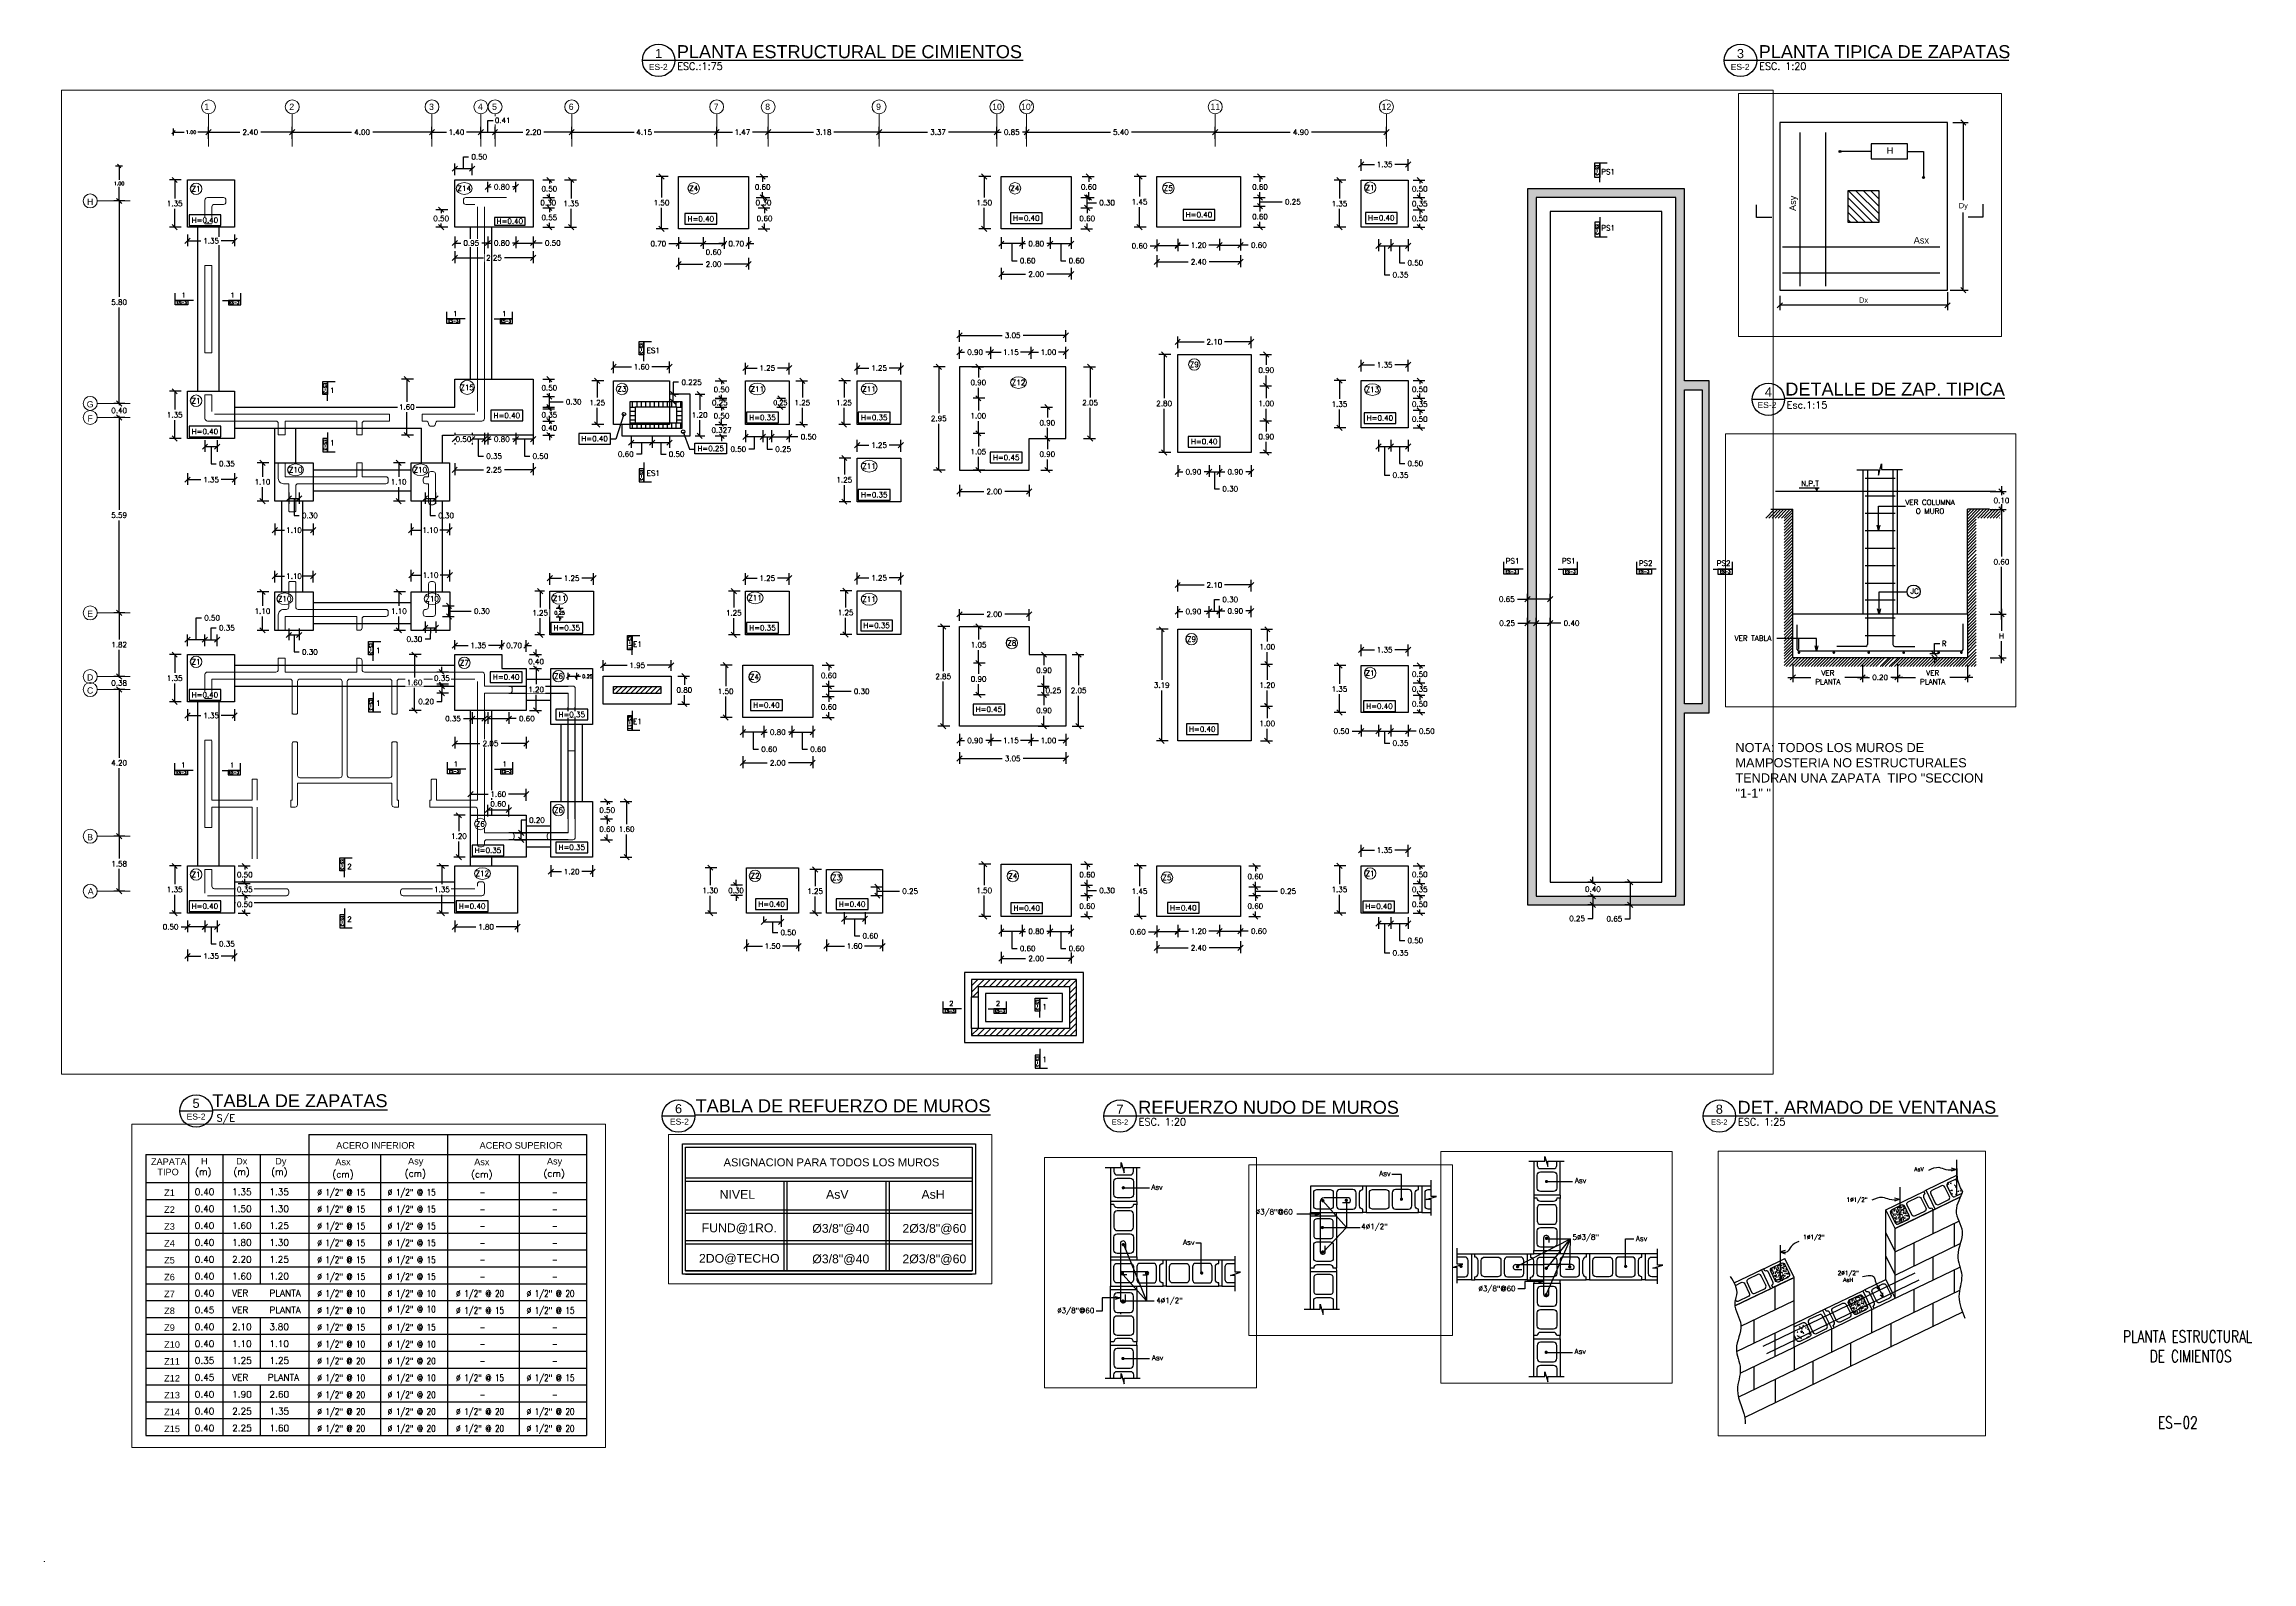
# Paper-space layout 'ES-2' of a CAD drawing. Header units: metres. Extents: x 3.442 to 4.285, y 2.741 to 3.321.
# The model-space entities are those that its viewports show. They can reach past a viewport. Long polylines and large blocks are cut down to what shows.
import ezdxf
from ezdxf.enums import TextEntityAlignment as Align

# ---------------------------------------------------------------- set-up
doc = ezdxf.new("R2010")
doc.units = ezdxf.units.M
doc.header["$LTSCALE"] = 0.1
doc.header["$MEASUREMENT"] = 0
doc.header["$PDMODE"] = 66
for name, pattern in [('CONTINUA', [0]), ('Grid Line 1_2_', [22.225, 12.7, -3.175, 3.175, -3.175]), ('HIDDEN', [0.375, 0.25, -0.125]), ('HIDDEN2', [4.7625, 3.175, -1.5875])]:
    doc.linetypes.add(name, pattern=pattern)
for name, color, linetype, lineweight in [('0-S-GRID', 1, 'Continuous', 9), ('0-S-GRID-IDEN', 1, 'Continuous', 9), ('A-WALL', 7, 'Continuous', 5)]:
    doc.layers.add(name, color=color, linetype=linetype, lineweight=lineweight)
for name, color, linetype in [('001-DIMTEXTO', 4, 'Continuous'), ('ACERO', 5, 'Continuous'), ('borde de placa', 3, 'Continuous'), ('BORDES', 7, 'Continuous'), ('Cimientos', 6, 'Continuous'), ('DIMENSIONES', 7, 'Continuous'), ('DIMTEXTO', 4, 'Continuous'), ('DIMVIGA', 4, 'Continuous'), ('FONDO', 8, 'Continuous'), ('HACHTMUROS', 8, 'Continuous'), ('HATCH', 8, 'Continuous'), ('MUROS', 7, 'Continuous'), ('MUROS Y COLUMNAS', 7, 'Continuous'), ('TEXTO', 1, 'Continuous'), ('TEXTOS', 4, 'Continuous'), ('VIGAS', 1, 'HIDDEN'), ('XREF1$0$MUROS', 1, 'Continuous'), ('zap', 6, 'Continuous'), ('ZAPATAS', 6, 'Continuous')]:
    doc.layers.add(name, color=color, linetype=linetype)
doc.layers.add('VP', color=7, linetype='Continuous', true_color=0x383838, plot=False)
doc.styles.add('Arch-Dim', font='romans.shx', dxfattribs={"width": 0.75})
doc.styles.add('Arial', font='arial.ttf')
doc.styles.add('Arial_2', font='arial.ttf', dxfattribs={"height": 0.2})
doc.styles.add('Romans', font='Romans.shx')
doc.styles.add('SIMPLEX', font='SIMPLEX', dxfattribs={"height": 0.2})
doc.styles.add('SMPLEX', font='simplex.shx')
doc.styles.add('TITULOS', font='arial.ttf')
doc.dimstyles.new('D-15', dxfattribs={"dimscale": 0.15, "dimtxt": 0.2, "dimasz": 0.2, "dimexe": 0.18, "dimexo": 0.2, "dimgap": 0.1, "dimtad": 0, "dimtih": 1, "dimtoh": 1, "dimzin": 0, "dimdsep": 46, "dimtxsty": 'SMPLEX', "dimblk": 'OBLIQUE', "dimcen": 0.09, "dimdle": 0.2, "dimclrd": 4, "dimclre": 4, "dimclrt": 4, "dimadec": 0, "dimazin": 0, "dimtfac": 1, "dimtofl": 0, "dimtmove": 0, "dimatfit": 3, "dimldrblk": 'OPEN30', "dimfxl": 0.5, "dimfxlon": 1, "dimtolj": 1, "dimtzin": 0, "dimarcsym": 0})
doc.dimstyles.new('DIM-20', dxfattribs={"dimscale": 0.2, "dimtxt": 0.2, "dimasz": 0.2, "dimexe": 0.2, "dimexo": 0.2, "dimgap": 0.1, "dimtad": 0, "dimtih": 1, "dimtoh": 1, "dimzin": 0, "dimdsep": 46, "dimtxsty": 'SMPLEX', "dimblk1": 'OBLIQUE', "dimblk2": 'OBLIQUE', "dimsah": 1, "dimcen": 0.2, "dimclrd": 4, "dimclre": 4, "dimclrt": 4, "dimadec": 0, "dimazin": 0, "dimtfac": 1, "dimtmove": 0, "dimatfit": 3, "dimldrblk": 'OPEN30', "dimfxl": 1, "dimtolj": 1, "dimtzin": 0, "dimarcsym": 0})
doc.dimstyles.new('DIM-50', dxfattribs={"dimscale": 0.5, "dimtxt": 0.2, "dimasz": 0.2, "dimexe": 0.2, "dimexo": 0.2, "dimgap": 0.1, "dimtad": 0, "dimtih": 1, "dimtoh": 1, "dimzin": 0, "dimdsep": 46, "dimtxsty": 'SMPLEX', "dimblk1": 'OBLIQUE', "dimblk2": 'OBLIQUE', "dimsah": 1, "dimcen": 0.2, "dimclrd": 4, "dimclre": 4, "dimclrt": 4, "dimadec": 0, "dimazin": 0, "dimtfac": 1, "dimtmove": 0, "dimatfit": 3, "dimldrblk": 'OPEN30', "dimfxl": 0.2, "dimfxlon": 1, "dimtolj": 1, "dimtzin": 0, "dimarcsym": 0})
doc.dimstyles.new('DIM-75', dxfattribs={"dimscale": 0.75, "dimtxt": 0.2, "dimasz": 0.2, "dimexe": 0.2, "dimexo": 0.2, "dimgap": 0.1, "dimtad": 0, "dimtih": 1, "dimtoh": 1, "dimzin": 0, "dimdsep": 46, "dimtxsty": 'SMPLEX', "dimblk1": 'OBLIQUE', "dimblk2": 'OBLIQUE', "dimsah": 1, "dimcen": 0.2, "dimclrd": 4, "dimclre": 4, "dimclrt": 4, "dimadec": 0, "dimazin": 0, "dimtfac": 1, "dimtmove": 1, "dimatfit": 3, "dimldrblk": 'OPEN30', "dimfxl": 0.25, "dimfxlon": 1, "dimtfill": 1, "dimtolj": 1, "dimtzin": 0, "dimarcsym": 0})
doc.dimstyles.new('DIM25', dxfattribs={"dimscale": 0.25, "dimtxt": 0.2, "dimasz": 0.2, "dimexe": 0.18, "dimexo": 0.0625, "dimgap": 0.1, "dimtad": 0, "dimtih": 1, "dimtoh": 1, "dimzin": 0, "dimdsep": 46, "dimtxsty": 'SIMPLEX', "dimblk": 'OBLIQUE', "dimcen": 0.09, "dimclrd": 4, "dimclre": 4, "dimclrt": 4, "dimadec": 0, "dimazin": 0, "dimtfac": 1, "dimtofl": 0, "dimtmove": 0, "dimatfit": 3, "dimfxl": 0.5, "dimfxlon": 1, "dimtolj": 1, "dimtzin": 0, "dimarcsym": 0})

# ---------------------------------------------------------------- blocks, each defined once
blk = doc.blocks.new('*U112')
at = {"layer": 'TEXTO', "color": 3, "linetype": 'Continuous'}
blk.add_line((0.14536, 0.0062), (0, 0.0062), dxfattribs=at)
blk.add_circle((0.0062, 0.0062), 0.0062, dxfattribs=at)
for tag, p, height, style in [('TITULO1', (0.01316, 0.01373), 0.00495, 'TITULOS'), ('TITULO2', (0.01316, 0.00707), 0.00495, 'TITULOS'), ('ES-#', (0.00247, 0.00255), 0.00232, 'TITULOS'), ('ESC.:', (0.01333, 0.00265), 0.0027, 'SIMPLEX')]:
    blk.add_attdef(tag, p, '', height=height, dxfattribs=dict(at, style=style))
at = {"layer": 'TEXTO', "color": 3, "linetype": 'Continuous', "style": 'TITULOS'}
blk.add_attdef('#', text='', height=0.00348, dxfattribs=at).set_placement((0.0062, 0.00882), align=Align.MIDDLE_CENTER)
blk = doc.blocks.new('A$C59435159')
at = {"layer": 'TEXTO', "color": 3, "linetype": 'Continuous'}
blk.add_line((0.10866, 0.0062), (0, 0.0062), dxfattribs=at)
blk.add_circle((0.0062, 0.0062), 0.0062, dxfattribs=at)
for tag, p, height, style in [('TITULO1', (0.01316, 0.01373), 0.00495, 'TITULOS'), ('TITULO2', (0.01316, 0.00707), 0.00495, 'TITULOS'), ('ES-#', (0.00247, 0.00255), 0.00232, 'TITULOS'), ('ESC.:', (0.01333, 0.00265), 0.0027, 'SIMPLEX')]:
    blk.add_attdef(tag, p, '', height=height, dxfattribs=dict(at, style=style))
at = {"layer": 'TEXTO', "color": 3, "linetype": 'Continuous', "style": 'TITULOS'}
blk.add_attdef('#', text='', height=0.00348, dxfattribs=at).set_placement((0.0062, 0.00882), align=Align.MIDDLE_CENTER)
blk = doc.blocks.new('*U334')
at = {"layer": 'TEXTO', "color": 3, "linetype": 'Continuous'}
blk.add_line((0.11262, 0.0062), (0, 0.0062), dxfattribs=at)
blk.add_circle((0.0062, 0.0062), 0.0062, dxfattribs=at)
for tag, p, height, style in [('TITULO1', (0.01316, 0.01373), 0.00495, 'TITULOS'), ('TITULO2', (0.01316, 0.00707), 0.00495, 'TITULOS'), ('ESC.:', (0.01333, 0.00265), 0.0027, 'SIMPLEX')]:
    blk.add_attdef(tag, p, '', height=height, dxfattribs=dict(at, style=style))
at = {"layer": 'TEXTO', "color": 3, "linetype": 'Continuous', "style": 'TITULOS'}
blk.add_attdef('#', text='', height=0.00348, dxfattribs=at).set_placement((0.0062, 0.00882), align=Align.MIDDLE_CENTER)
blk.add_attdef('ES-####', text='', height=0.002, dxfattribs=at).set_placement((0.00619, 0.0029), align=Align.CENTER)
blk = doc.blocks.new('*U333')
at = {"layer": 'TEXTO', "color": 3, "linetype": 'Continuous'}
blk.add_line((0.11262, 0.0062), (0, 0.0062), dxfattribs=at)
blk.add_circle((0.0062, 0.0062), 0.0062, dxfattribs=at)
for tag, p, height, style in [('TITULO1', (0.01316, 0.01373), 0.00495, 'TITULOS'), ('TITULO2', (0.01316, 0.00707), 0.00495, 'TITULOS'), ('ESC.:', (0.01333, 0.00265), 0.0027, 'SIMPLEX')]:
    blk.add_attdef(tag, p, '', height=height, dxfattribs=dict(at, style=style))
at = {"layer": 'TEXTO', "color": 3, "linetype": 'Continuous', "style": 'TITULOS'}
blk.add_attdef('#', text='', height=0.00348, dxfattribs=at).set_placement((0.0062, 0.00882), align=Align.MIDDLE_CENTER)
blk.add_attdef('ES-####', text='', height=0.002, dxfattribs=at).set_placement((0.00619, 0.0029), align=Align.CENTER)
blk = doc.blocks.new('_Oblique')
at = {"color": 0, "linetype": 'ByBlock', "lineweight": -2}
blk.add_line((-0.5, -0.5), (0.5, 0.5), dxfattribs=at)
blk = doc.blocks.new('_Open30')
at = {"layer": 'DIMTEXTO', "color": 0, "lineweight": -2}
for p, q in [((-1, 0.268), (0, 0)), ((0, 0), (-1, -0.268)), ((0, 0), (-1, 0))]:
    blk.add_line(p, q, dxfattribs=at)
blk = doc.blocks.new('*D84')
at = {"layer": 'Defpoints', "color": 0, "transparency": 16777216}
for p in [(226.55, -13.664), (226.55, -13.766), (226.644, -13.664)]:
    blk.add_point(p, dxfattribs=at)
at = {"layer": 'DIMTEXTO', "color": 4, "lineweight": -2, "transparency": 16777216}
for p, q in [((226.644, -13.634), (226.644, -13.685)), ((226.58, -13.664), (226.671, -13.664)), ((226.58, -13.766), (226.671, -13.766)), ((226.644, -13.796), (226.644, -13.745))]:
    blk.add_line(p, q, dxfattribs=at)
at = {"layer": 'DIMTEXTO', "color": 4, "lineweight": -2, "transparency": 16777216, "xscale": 0.03, "yscale": 0.03, "zscale": 0.03}
for p, rotation in [((226.644, -13.664), 90), ((226.644, -13.766), 270)]:
    blk.add_blockref('_Oblique', p, dxfattribs=dict(at, rotation=rotation))
at = {"layer": 'DIMTEXTO', "color": 4, "transparency": 16777216, "insert": (226.644, -13.715), "char_height": 0.03, "attachment_point": 5, "style": 'SMPLEX'}
blk.add_mtext('\\A1;0.10', dxfattribs=at)
blk = doc.blocks.new('*D85')
at = {"layer": 'Defpoints', "color": 0, "transparency": 16777216}
for p in [(226.55, -13.766), (226.644, -13.766), (226.55, -14.366)]:
    blk.add_point(p, dxfattribs=at)
at = {"layer": 'DIMTEXTO', "color": 4, "lineweight": -2, "transparency": 16777216}
for p, q in [((226.58, -13.766), (226.671, -13.766)), ((226.644, -13.736), (226.644, -14.036)), ((226.644, -14.396), (226.644, -14.096)), ((226.58, -14.366), (226.671, -14.366))]:
    blk.add_line(p, q, dxfattribs=at)
at = {"layer": 'DIMTEXTO', "color": 4, "lineweight": -2, "transparency": 16777216, "xscale": 0.03, "yscale": 0.03, "zscale": 0.03}
for p, rotation in [((226.644, -13.766), 90), ((226.644, -14.366), 270)]:
    blk.add_blockref('_Oblique', p, dxfattribs=dict(at, rotation=rotation))
at = {"layer": 'DIMTEXTO', "color": 4, "transparency": 16777216, "insert": (226.644, -14.066), "char_height": 0.03, "attachment_point": 5, "style": 'SMPLEX'}
blk.add_mtext('\\A1;0.60', dxfattribs=at)
blk = doc.blocks.new('*D86')
at = {"layer": 'Defpoints', "color": 0, "transparency": 16777216}
for p in [(226.261, -14.616), (226.311, -14.594), (226.311, -14.616)]:
    blk.add_point(p, dxfattribs=at)
at = {"layer": 'DIMTEXTO', "color": 4, "lineweight": -2, "transparency": 16777216}
for p, q in [((226.261, -14.594), (226.261, -14.534)), ((226.261, -14.534), (226.291, -14.534)), ((226.281, -14.594), (226.234, -14.594)), ((226.281, -14.616), (226.234, -14.616)), ((226.261, -14.616), (226.261, -14.646))]:
    blk.add_line(p, q, dxfattribs=at)
at = {"layer": 'DIMTEXTO', "color": 4, "lineweight": -2, "transparency": 16777216, "xscale": 0.03, "yscale": 0.03, "zscale": 0.03}
for p, rotation in [((226.261, -14.594), 270), ((226.261, -14.616), 90)]:
    blk.add_blockref('_Oblique', p, dxfattribs=dict(at, rotation=rotation))
at = {"layer": 'DIMTEXTO', "color": 4, "transparency": 16777216, "insert": (226.316, -14.534), "char_height": 0.03, "attachment_point": 5, "style": 'SMPLEX'}
blk.add_mtext('\\A1;R', dxfattribs=at)
blk = doc.blocks.new('*D87')
at = {"layer": 'Defpoints', "color": 0, "transparency": 16777216}
for p in [(226.55, -14.366), (226.55, -14.616), (226.644, -14.616)]:
    blk.add_point(p, dxfattribs=at)
at = {"layer": 'DIMTEXTO', "color": 4, "lineweight": -2, "transparency": 16777216}
for p, q in [((226.58, -14.366), (226.671, -14.366)), ((226.644, -14.336), (226.644, -14.461)), ((226.644, -14.646), (226.644, -14.521)), ((226.58, -14.616), (226.671, -14.616))]:
    blk.add_line(p, q, dxfattribs=at)
at = {"layer": 'DIMTEXTO', "color": 4, "lineweight": -2, "transparency": 16777216, "xscale": 0.03, "yscale": 0.03, "zscale": 0.03}
for p, rotation in [((226.644, -14.366), 90), ((226.644, -14.616), 270)]:
    blk.add_blockref('_Oblique', p, dxfattribs=dict(at, rotation=rotation))
at = {"layer": 'DIMTEXTO', "color": 4, "transparency": 16777216, "insert": (226.644, -14.491), "char_height": 0.03, "attachment_point": 5, "style": 'SMPLEX'}
blk.add_mtext('\\A1;H', dxfattribs=at)
blk = doc.blocks.new('*D102')
at = {"layer": 'Defpoints', "color": 0, "transparency": 16777216}
for p in [(225.45, -14.624), (225.849, -14.616), (225.849, -14.728)]:
    blk.add_point(p, dxfattribs=at)
at = {"layer": 'DIMTEXTO', "color": 4, "lineweight": -2, "transparency": 16777216}
for p, q in [((225.45, -14.654), (225.45, -14.755)), ((225.849, -14.653), (225.849, -14.755)), ((225.42, -14.728), (225.552, -14.728)), ((225.879, -14.728), (225.747, -14.728))]:
    blk.add_line(p, q, dxfattribs=at)
at = {"layer": 'DIMTEXTO', "color": 4, "lineweight": -2, "transparency": 16777216, "xscale": 0.03, "yscale": 0.03, "zscale": 0.03, "rotation": 180}
blk.add_blockref('_Oblique', (225.45, -14.728), dxfattribs=at)
at = {"layer": 'DIMTEXTO', "color": 4, "lineweight": -2, "transparency": 16777216, "xscale": 0.03, "yscale": 0.03, "zscale": 0.03}
blk.add_blockref('_Oblique', (225.849, -14.728), dxfattribs=at)
at = {"layer": 'DIMTEXTO', "color": 4, "transparency": 16777216, "insert": (225.65, -14.728), "char_height": 0.03, "attachment_point": 5, "style": 'SMPLEX'}
blk.add_mtext('\\A1;VER\\PPLANTA', dxfattribs=at)
blk = doc.blocks.new('*D103')
at = {"layer": 'Defpoints', "color": 0, "transparency": 16777216}
for p in [(225.849, -14.616), (226.049, -14.619), (226.049, -14.728)]:
    blk.add_point(p, dxfattribs=at)
at = {"layer": 'DIMTEXTO', "color": 4, "lineweight": -2, "transparency": 16777216}
for p, q in [((225.849, -14.653), (225.849, -14.755)), ((226.049, -14.653), (226.049, -14.755)), ((225.819, -14.728), (225.889, -14.728)), ((226.079, -14.728), (226.01, -14.728))]:
    blk.add_line(p, q, dxfattribs=at)
at = {"layer": 'DIMTEXTO', "color": 4, "lineweight": -2, "transparency": 16777216, "xscale": 0.03, "yscale": 0.03, "zscale": 0.03, "rotation": 180}
blk.add_blockref('_Oblique', (225.849, -14.728), dxfattribs=at)
at = {"layer": 'DIMTEXTO', "color": 4, "lineweight": -2, "transparency": 16777216, "xscale": 0.03, "yscale": 0.03, "zscale": 0.03}
blk.add_blockref('_Oblique', (226.049, -14.728), dxfattribs=at)
at = {"layer": 'DIMTEXTO', "color": 4, "transparency": 16777216, "insert": (225.949, -14.728), "char_height": 0.03, "attachment_point": 5, "style": 'SMPLEX'}
blk.add_mtext('\\A1;0.20', dxfattribs=at)
blk = doc.blocks.new('*D104')
at = {"layer": 'Defpoints', "color": 0, "transparency": 16777216}
for p in [(226.049, -14.619), (226.45, -14.63), (226.45, -14.728)]:
    blk.add_point(p, dxfattribs=at)
at = {"layer": 'DIMTEXTO', "color": 4, "lineweight": -2, "transparency": 16777216}
for p, q in [((226.049, -14.653), (226.049, -14.755)), ((226.45, -14.66), (226.45, -14.755)), ((226.019, -14.728), (226.152, -14.728)), ((226.48, -14.728), (226.348, -14.728))]:
    blk.add_line(p, q, dxfattribs=at)
at = {"layer": 'DIMTEXTO', "color": 4, "lineweight": -2, "transparency": 16777216, "xscale": 0.03, "yscale": 0.03, "zscale": 0.03, "rotation": 180}
blk.add_blockref('_Oblique', (226.049, -14.728), dxfattribs=at)
at = {"layer": 'DIMTEXTO', "color": 4, "lineweight": -2, "transparency": 16777216, "xscale": 0.03, "yscale": 0.03, "zscale": 0.03}
blk.add_blockref('_Oblique', (226.45, -14.728), dxfattribs=at)
at = {"layer": 'DIMTEXTO', "color": 4, "transparency": 16777216, "insert": (226.25, -14.728), "char_height": 0.03, "attachment_point": 5, "style": 'SMPLEX'}
blk.add_mtext('\\A1;VER\\PPLANTA', dxfattribs=at)
blk = doc.blocks.new('*D82')
at = {"layer": 'BORDES', "color": 4, "linetype": 'Continuous', "lineweight": -2, "transparency": 16777216}
for p, q in [((225.281, -12.108), (225.281, -12.244)), ((226.881, -12.074), (226.881, -12.244)), ((226.881, -12.199), (225.281, -12.199))]:
    blk.add_line(p, q, dxfattribs=at)
at = {"layer": 'Defpoints', "color": 0, "linetype": 'Continuous', "transparency": 16777216}
for p in [(225.281, -12.092), (226.881, -12.055), (225.281, -12.199)]:
    blk.add_point(p, dxfattribs=at)
at = {"layer": 'BORDES', "color": 4, "linetype": 'Continuous', "lineweight": -2, "transparency": 16777216, "xscale": 0.05, "yscale": 0.05, "zscale": 0.05, "rotation": 180}
blk.add_blockref('_Oblique', (225.281, -12.199), dxfattribs=at)
at = {"layer": 'BORDES', "color": 4, "linetype": 'Continuous', "lineweight": -2, "transparency": 16777216, "xscale": 0.05, "yscale": 0.05, "zscale": 0.05}
blk.add_blockref('_Oblique', (226.881, -12.199), dxfattribs=at)
at = {"layer": 'BORDES', "color": 4, "linetype": 'Continuous', "transparency": 16777216, "insert": (226.081, -12.149), "char_height": 0.05, "attachment_point": 5, "style": 'SMPLEX'}
blk.add_mtext('\\A1;{\\fSansSerif|b0|i0|c2|p2;Dx}', dxfattribs=at)
blk = doc.blocks.new('*D83')
at = {"layer": 'BORDES', "color": 4, "linetype": 'Continuous', "lineweight": -2, "transparency": 16777216}
for p, q in [((226.934, -10.455), (227.078, -10.455)), ((227.033, -10.455), (227.033, -11.197)), ((227.033, -12.055), (227.033, -11.312)), ((226.908, -12.055), (227.078, -12.055))]:
    blk.add_line(p, q, dxfattribs=at)
at = {"layer": 'Defpoints', "color": 0, "linetype": 'Continuous', "transparency": 16777216}
for p in [(226.919, -10.455), (226.881, -12.055), (227.033, -12.055)]:
    blk.add_point(p, dxfattribs=at)
at = {"layer": 'BORDES', "color": 4, "linetype": 'Continuous', "lineweight": -2, "transparency": 16777216, "xscale": 0.05, "yscale": 0.05, "zscale": 0.05}
for p, rotation in [((227.033, -10.455), 90), ((227.033, -12.055), 270)]:
    blk.add_blockref('_Oblique', p, dxfattribs=dict(at, rotation=rotation))
at = {"layer": 'BORDES', "color": 4, "linetype": 'Continuous', "transparency": 16777216, "insert": (227.033, -11.255), "char_height": 0.05, "attachment_point": 5, "style": 'SMPLEX'}
blk.add_mtext('\\A1;{\\fSansSerif|b0|i0|c2|p2;Dy}', dxfattribs=at)
blk = doc.blocks.new('A$C2bbc346b')
at = {"layer": 'A-WALL', "color": 8}
for p, q in [((7.8, -0.27), (7.8, -6.13)), ((0.2, -0.751), (0, -0.751)), ((6.4, -7.995), (6.4, -7.915)), ((6.47, -7.845), (6.53, -7.845)), ((6.6, -7.995), (6.6, -7.915)), ((6.25, -8.065), (6.25, -8.125)), ((6.32, -7.995), (6.4, -7.995)), ((6.6, -7.995), (6.6, -8.725)), ((6.32, -8.195), (6.4, -8.195)), ((6.4, -8.195), (6.4, -8.725)), ((6.47, -8.795), (6.53, -8.795)), ((2.425, -8.995), (2.575, -8.995)), ((2.425, -10.995), (2.575, -10.995)), ((10.4, -14.189), (10.2, -14.189)), ((1.499, -18.939), (1.499, -17.454))]:
    blk.add_line(p, q, dxfattribs=at)
at = {"layer": 'A-WALL', "color": 8, "transparency": 33554684}
blk.add_line((2.275, -8.195), (2.25, -8.195), dxfattribs=at)
at = {"layer": 'A-WALL', "color": 8}
for points in [[(0, -0.07), (0, -0.751), (0.2, -0.751), (0.2, -0.27, -0.414214), (0.27, -0.2), (0.53, -0.2, 0.414214), (0.6, -0.13), (0.6, -0.07, 0.414214), (0.53, 0), (0.07, 0, 0.414214)], [(6.53, -11.995), (6.32, -11.995, -0.414214), (6.25, -11.925), (6.25, -11.865, -0.414214), (6.32, -11.795), (6.33, -11.795, 0.414214), (6.4, -11.725), (6.4, -11.065, -0.414214), (6.47, -10.995), (6.53, -10.995, -0.414214), (6.6, -11.065), (6.6, -11.925, -0.414214)], [(10.53, -14.889, 0.414214), (10.6, -14.819), (10.6, -14.059, 0.414214), (10.53, -13.989), (9.67, -13.989, 0.414214), (9.6, -14.059), (9.6, -14.119, 0.414214), (9.67, -14.189), (10.4, -14.189), (10.4, -14.819, 0.414214), (10.47, -14.889)]]:
    blk.add_lwpolyline(points, format="xyb", close=True, dxfattribs=at)
for points in [[(7.73, -0.2), (7.47, -0.2, -0.414214), (7.4, -0.13), (7.4, -0.07, -0.414214), (7.47, 0), (8.63, 0)], [(8, -0.27), (8, -6.33, -0.414214), (7.93, -6.4), (6.67, -6.4, 0.414214), (6.6, -6.47), (6.6, -6.48, -0.414214), (6.53, -6.55), (6.47, -6.55, -0.414214), (6.4, -6.48), (6.4, -6.47, 0.414214), (6.33, -6.4), (6.22, -6.4), (6.22, -6.2), (7.73, -6.2)], [(0.2, -6.13), (0.2, -5.651), (0, -5.651), (0, -6.33, 0.414214), (0.07, -6.4)], [(0.27, -6.2), (5.28, -6.2), (5.28, -6.4), (4.57, -6.4, 0.414214), (4.5, -6.47), (4.5, -6.797), (4.35, -6.797), (4.35, -6.4), (2.3, -6.4), (2.3, -6.797), (2.1, -6.797), (2.1, -6.47, 0.414214), (2.03, -6.4), (0.07, -6.4)], [(4.35, -7.995), (2.3, -7.995), (2.3, -7.597), (2.1, -7.597), (2.1, -8.045, 0.414214), (2.25, -8.195), (2.375, -8.195, -0.414214), (2.4, -8.22)], [(2.33, -11.795, 0.414214), (2.4, -11.725), (2.4, -11.02, -0.414214), (2.425, -10.995), (2.575, -10.995, -0.414214), (2.6, -11.02), (2.6, -11.725, 0.414214), (2.67, -11.795), (5.18, -11.795, -0.414214), (5.25, -11.865), (5.25, -11.925, -0.414214), (5.18, -11.995)], [(5.18, -11.995), (4.57, -11.995, 0.414214), (4.5, -12.065), (4.5, -12.322, -0.414214), (4.43, -12.392), (4.35, -12.392), (4.35, -11.995), (2.3, -11.995), (2.3, -12.392), (2.1, -12.392), (2.1, -11.945, -0.414214), (2.25, -11.795), (2.33, -11.795)], [(0.2, -14.34), (0, -14.34), (0, -13.659, -0.414214), (0.07, -13.589), (2.03, -13.589, 0.414214), (2.1, -13.519), (2.1, -13.192)], [(7.8, -13.859), (7.8, -17.254), (6.627, -17.254), (6.627, -16.654), (6.507, -16.654, 0.414214), (6.477, -16.684), (6.477, -17.254), (6.439, -17.254), (6.439, -17.454), (7.73, -17.454, -0.414214), (7.8, -17.524), (7.8, -18.519, 0.414214), (7.87, -18.589), (7.93, -18.589, 0.414214), (8, -18.519), (8, -18.459, -0.414214), (8.07, -18.389), (8.78, -18.389, 0.414214), (8.85, -18.319), (8.85, -18.259, 0.414214), (8.78, -18.189), (8, -18.189), (8, -14.189), (8.73, -14.189, 0.414214), (8.8, -14.119), (8.8, -14.059, 0.414214), (8.73, -13.989), (8, -13.989), (8, -13.659, 0.414214), (7.93, -13.589), (4.57, -13.589, -0.414214), (4.5, -13.519), (4.5, -13.262, 0.414214), (4.43, -13.192), (4.35, -13.192), (4.35, -13.589), (2.3, -13.589), (2.3, -13.192), (2.1, -13.192)], [(0.2, -14.34), (0.2, -13.789), (2.43, -13.789, -0.414214), (2.5, -13.859), (2.5, -14.789)], [(2.5, -14.639), (2.5, -14.759, 0.414214), (2.53, -14.789), (2.62, -14.789, 0.414214), (2.65, -14.759), (2.65, -13.859, -0.414214), (2.72, -13.789), (3.855, -13.789)], [(2.62, -15.589, -0.414214), (2.65, -15.619), (2.65, -16.544, 0.414214), (2.72, -16.614), (3.855, -16.614, 0.414214), (3.925, -16.544), (3.925, -13.859, 0.414214), (3.855, -13.789)], [(7.73, -13.789), (5.571, -13.789, 0.414214), (5.501, -13.859), (5.501, -14.759, -0.414214), (5.471, -14.789), (5.381, -14.789, -0.414214), (5.351, -14.759), (5.351, -13.859, 0.414214), (5.281, -13.789), (4.145, -13.789, 0.414214), (4.075, -13.859), (4.075, -16.544)], [(1.499, -17.254), (1.499, -16.684, 0.414214), (1.469, -16.654), (1.349, -16.654), (1.349, -17.254), (0.2, -17.254), (0.2, -15.557)], [(2.62, -15.589), (2.53, -15.589, 0.414214), (2.5, -15.619), (2.5, -17.254), (2.462, -17.254), (2.462, -17.454), (2.58, -17.454, 0.414214), (2.65, -17.384), (2.65, -16.764)], [(2.65, -16.764), (5.351, -16.764), (5.351, -17.384, 0.414214), (5.421, -17.454), (5.539, -17.454), (5.539, -17.254), (5.501, -17.254), (5.501, -15.619, 0.414214), (5.471, -15.589), (5.381, -15.589, 0.414214), (5.351, -15.619), (5.351, -16.544, -0.414214), (5.281, -16.614), (4.145, -16.614, -0.414214), (4.075, -16.544)], [(10.2, -18.189), (10.4, -18.189), (10.4, -15.839), (10.6, -15.839), (10.6, -18.319, -0.414214), (10.53, -18.389), (9.87, -18.389, -0.414214), (9.8, -18.319), (9.8, -18.259, -0.414214), (9.87, -18.189), (10.4, -18.189), (10.4, -16.556)], [(1.349, -19.789), (0.27, -19.789, -0.414214), (0.2, -19.719), (0.2, -19.24), (0, -19.24), (0, -19.919)], [(7.73, -19.789), (5.67, -19.789, 0.414214), (5.6, -19.859), (5.6, -19.919, 0.414214), (5.67, -19.989), (7.93, -19.989, 0.414214), (8, -19.919), (8, -19.659, 0.414214), (7.93, -19.589), (7.87, -19.589, 0.414214), (7.8, -19.659), (7.8, -19.719)], [(0.07, -19.989), (2.33, -19.989, 0.414213), (2.4, -19.919), (2.4, -19.859, 0.414214), (2.33, -19.789), (1.249, -19.789)]]:
    blk.add_lwpolyline(points, format="xyb", dxfattribs=at)
blk.add_lwpolyline([(0, -1.951), (0.2, -1.951), (0.2, -4.451), (0, -4.451)], close=True, dxfattribs=at)
for points in [[(4.5, -7.995), (4.5, -7.597), (4.35, -7.597), (4.35, -7.995)], [(1.349, -18.939), (1.349, -17.454), (0.2, -17.454), (0.2, -18.04), (0, -18.04), (0, -15.54), (0.2, -15.54)]]:
    blk.add_lwpolyline(points, dxfattribs=at)
at = {"layer": 'A-WALL', "color": 8, "transparency": 33554684}
blk.add_lwpolyline([(2.4, -8.219), (2.4, -8.97, 0.414214), (2.425, -8.995), (2.575, -8.995, 0.414214), (2.6, -8.97), (2.6, -8.265, -0.414214), (2.67, -8.195), (5.18, -8.195, 0.414214), (5.25, -8.125), (5.25, -8.065, 0.414214), (5.18, -7.995), (4.5, -7.995)], format="xyb", dxfattribs=at)
at = {"layer": 'A-WALL', "color": 8}
for centre, start, end in [((6.47, -7.915), 90, 180), ((6.53, -7.915), 0, 90), ((6.32, -8.065), 90, 180), ((6.32, -8.125), 180, 270), ((6.47, -8.725), 180, 270), ((6.53, -8.725), 270, 0)]:
    blk.add_arc(centre, 0.07, start, end, dxfattribs=at)
blk = doc.blocks.new('*D345')
at = {"layer": 'Defpoints', "color": 0, "transparency": 16777216}
for p in [(95.449, -0.136), (93.049, -0.552), (95.449, -0.552)]:
    blk.add_point(p, dxfattribs=at)
at = {"layer": 'DIMTEXTO', "color": 4, "lineweight": -2, "transparency": 16777216}
for p, q in [((93.049, -0.323), (93.049, 0.014)), ((95.449, -0.323), (95.449, 0.014)), ((93.049, -0.136), (93.946, -0.136)), ((95.449, -0.136), (94.553, -0.136))]:
    blk.add_line(p, q, dxfattribs=at)
at = {"layer": 'DIMTEXTO', "color": 4, "lineweight": -2, "transparency": 16777216, "xscale": 0.15, "yscale": 0.15, "zscale": 0.15, "rotation": 180}
blk.add_blockref('_Oblique', (93.049, -0.136), dxfattribs=at)
at = {"layer": 'DIMTEXTO', "color": 4, "lineweight": -2, "transparency": 16777216, "xscale": 0.15, "yscale": 0.15, "zscale": 0.15}
blk.add_blockref('_Oblique', (95.449, -0.136), dxfattribs=at)
at = {"layer": 'DIMTEXTO', "color": 4, "transparency": 16777216, "insert": (94.249, -0.136), "char_height": 0.15, "attachment_point": 5, "style": 'SMPLEX', "bg_fill": 3, "box_fill_scale": 1.25, "bg_fill_color": 256, "bg_fill_true_color": 13158600, "bg_fill_transparency": 0}
blk.add_mtext('\\A1;2.40', dxfattribs=at)
blk = doc.blocks.new('*D346')
at = {"layer": 'Defpoints', "color": 0, "ltscale": 0.05, "transparency": 16777216}
for p in [(99.449, -0.136), (95.449, -0.552), (99.449, -0.552)]:
    blk.add_point(p, dxfattribs=at)
at = {"layer": 'DIMTEXTO', "color": 4, "lineweight": -2, "ltscale": 0.05, "transparency": 16777216}
for p, q in [((95.449, -0.323), (95.449, 0.014)), ((99.449, -0.323), (99.449, 0.014)), ((95.449, -0.136), (97.146, -0.136)), ((99.449, -0.136), (97.753, -0.136))]:
    blk.add_line(p, q, dxfattribs=at)
at = {"layer": 'DIMTEXTO', "color": 4, "lineweight": -2, "ltscale": 0.05, "transparency": 16777216, "xscale": 0.15, "yscale": 0.15, "zscale": 0.15, "rotation": 180}
blk.add_blockref('_Oblique', (95.449, -0.136), dxfattribs=at)
at = {"layer": 'DIMTEXTO', "color": 4, "lineweight": -2, "ltscale": 0.05, "transparency": 16777216, "xscale": 0.15, "yscale": 0.15, "zscale": 0.15}
blk.add_blockref('_Oblique', (99.449, -0.136), dxfattribs=at)
at = {"layer": 'DIMTEXTO', "color": 4, "ltscale": 0.05, "transparency": 16777216, "insert": (97.449, -0.136), "char_height": 0.15, "attachment_point": 5, "style": 'SMPLEX', "bg_fill": 3, "box_fill_scale": 1.25, "bg_fill_color": 256, "bg_fill_true_color": 13158600, "bg_fill_transparency": 0}
blk.add_mtext('\\A1;4.00', dxfattribs=at)
blk = doc.blocks.new('*D347')
at = {"layer": 'Defpoints', "color": 0, "ltscale": 0.05, "transparency": 16777216}
for p in [(100.849, -0.136), (99.449, -0.552), (100.849, -0.552)]:
    blk.add_point(p, dxfattribs=at)
at = {"layer": 'DIMTEXTO', "color": 4, "lineweight": -2, "ltscale": 0.05, "transparency": 16777216}
for p, q in [((99.449, -0.323), (99.449, 0.014)), ((100.849, -0.323), (100.849, 0.014)), ((99.449, -0.136), (99.86, -0.136)), ((100.849, -0.136), (100.438, -0.136))]:
    blk.add_line(p, q, dxfattribs=at)
at = {"layer": 'DIMTEXTO', "color": 4, "lineweight": -2, "ltscale": 0.05, "transparency": 16777216, "xscale": 0.15, "yscale": 0.15, "zscale": 0.15, "rotation": 180}
blk.add_blockref('_Oblique', (99.449, -0.136), dxfattribs=at)
at = {"layer": 'DIMTEXTO', "color": 4, "lineweight": -2, "ltscale": 0.05, "transparency": 16777216, "xscale": 0.15, "yscale": 0.15, "zscale": 0.15}
blk.add_blockref('_Oblique', (100.849, -0.136), dxfattribs=at)
at = {"layer": 'DIMTEXTO', "color": 4, "ltscale": 0.05, "transparency": 16777216, "insert": (100.149, -0.136), "char_height": 0.15, "attachment_point": 5, "style": 'SMPLEX', "bg_fill": 3, "box_fill_scale": 1.25, "bg_fill_color": 256, "bg_fill_true_color": 13158600, "bg_fill_transparency": 0}
blk.add_mtext('\\A1;1.40', dxfattribs=at)
blk = doc.blocks.new('*D348')
at = {"layer": 'Defpoints', "color": 0, "ltscale": 0.05, "transparency": 16777216}
for p in [(101.254, -0.136), (100.849, -0.552), (101.254, -0.552)]:
    blk.add_point(p, dxfattribs=at)
at = {"layer": 'DIMTEXTO', "color": 4, "lineweight": -2, "ltscale": 0.05, "transparency": 16777216}
for p, q in [((101.051, -0.136), (101.051, 0.202)), ((101.051, 0.202), (101.201, 0.202)), ((100.849, -0.323), (100.849, 0.014)), ((101.254, -0.323), (101.254, 0.014)), ((100.849, -0.136), (101.254, -0.136))]:
    blk.add_line(p, q, dxfattribs=at)
at = {"layer": 'DIMTEXTO', "color": 4, "lineweight": -2, "ltscale": 0.05, "transparency": 16777216, "xscale": 0.15, "yscale": 0.15, "zscale": 0.15, "rotation": 180}
blk.add_blockref('_Oblique', (100.849, -0.136), dxfattribs=at)
at = {"layer": 'DIMTEXTO', "color": 4, "lineweight": -2, "ltscale": 0.05, "transparency": 16777216, "xscale": 0.15, "yscale": 0.15, "zscale": 0.15}
blk.add_blockref('_Oblique', (101.254, -0.136), dxfattribs=at)
at = {"layer": 'DIMTEXTO', "color": 4, "ltscale": 0.05, "transparency": 16777216, "insert": (101.473, 0.202), "char_height": 0.15, "attachment_point": 5, "style": 'SMPLEX', "bg_fill": 3, "box_fill_scale": 1.25, "bg_fill_color": 256, "bg_fill_true_color": 13158600, "bg_fill_transparency": 0}
blk.add_mtext('\\A1;0.41', dxfattribs=at)
blk = doc.blocks.new('*D349')
at = {"layer": 'Defpoints', "color": 0, "ltscale": 0.05, "transparency": 16777216}
for p in [(103.449, -0.136), (101.254, -0.552), (103.449, -0.552)]:
    blk.add_point(p, dxfattribs=at)
at = {"layer": 'DIMTEXTO', "color": 4, "lineweight": -2, "ltscale": 0.05, "transparency": 16777216}
for p, q in [((101.254, -0.323), (101.254, 0.014)), ((103.449, -0.323), (103.449, 0.014)), ((101.254, -0.136), (102.048, -0.136)), ((103.449, -0.136), (102.655, -0.136))]:
    blk.add_line(p, q, dxfattribs=at)
at = {"layer": 'DIMTEXTO', "color": 4, "lineweight": -2, "ltscale": 0.05, "transparency": 16777216, "xscale": 0.15, "yscale": 0.15, "zscale": 0.15, "rotation": 180}
blk.add_blockref('_Oblique', (101.254, -0.136), dxfattribs=at)
at = {"layer": 'DIMTEXTO', "color": 4, "lineweight": -2, "ltscale": 0.05, "transparency": 16777216, "xscale": 0.15, "yscale": 0.15, "zscale": 0.15}
blk.add_blockref('_Oblique', (103.449, -0.136), dxfattribs=at)
at = {"layer": 'DIMTEXTO', "color": 4, "ltscale": 0.05, "transparency": 16777216, "insert": (102.352, -0.136), "char_height": 0.15, "attachment_point": 5, "style": 'SMPLEX', "bg_fill": 3, "box_fill_scale": 1.25, "bg_fill_color": 256, "bg_fill_true_color": 13158600, "bg_fill_transparency": 0}
blk.add_mtext('\\A1;2.20', dxfattribs=at)
blk = doc.blocks.new('*D350')
at = {"layer": 'Defpoints', "color": 0, "ltscale": 0.05, "transparency": 16777216}
for p in [(107.6, -0.136), (103.449, -0.552), (107.6, -0.552)]:
    blk.add_point(p, dxfattribs=at)
at = {"layer": 'DIMTEXTO', "color": 4, "lineweight": -2, "ltscale": 0.05, "transparency": 16777216}
for p, q in [((103.449, -0.323), (103.449, 0.014)), ((107.6, -0.323), (107.6, 0.014)), ((103.449, -0.136), (105.235, -0.136)), ((107.6, -0.136), (105.814, -0.136))]:
    blk.add_line(p, q, dxfattribs=at)
at = {"layer": 'DIMTEXTO', "color": 4, "lineweight": -2, "ltscale": 0.05, "transparency": 16777216, "xscale": 0.15, "yscale": 0.15, "zscale": 0.15, "rotation": 180}
blk.add_blockref('_Oblique', (103.449, -0.136), dxfattribs=at)
at = {"layer": 'DIMTEXTO', "color": 4, "lineweight": -2, "ltscale": 0.05, "transparency": 16777216, "xscale": 0.15, "yscale": 0.15, "zscale": 0.15}
blk.add_blockref('_Oblique', (107.6, -0.136), dxfattribs=at)
at = {"layer": 'DIMTEXTO', "color": 4, "ltscale": 0.05, "transparency": 16777216, "insert": (105.524, -0.136), "char_height": 0.15, "attachment_point": 5, "style": 'SMPLEX', "bg_fill": 3, "box_fill_scale": 1.25, "bg_fill_color": 256, "bg_fill_true_color": 13158600, "bg_fill_transparency": 0}
blk.add_mtext('\\A1;4.15', dxfattribs=at)
blk = doc.blocks.new('*D351')
at = {"layer": 'Defpoints', "color": 0, "ltscale": 0.2, "transparency": 16777216}
for p in [(109.074, -0.136), (107.6, -0.552), (109.074, -0.552)]:
    blk.add_point(p, dxfattribs=at)
at = {"layer": 'DIMTEXTO', "color": 4, "lineweight": -2, "ltscale": 0.2, "transparency": 16777216}
for p, q in [((107.6, -0.323), (107.6, 0.014)), ((109.074, -0.323), (109.074, 0.014)), ((107.6, -0.136), (108.048, -0.136)), ((109.074, -0.136), (108.626, -0.136))]:
    blk.add_line(p, q, dxfattribs=at)
at = {"layer": 'DIMTEXTO', "color": 4, "lineweight": -2, "ltscale": 0.2, "transparency": 16777216, "xscale": 0.15, "yscale": 0.15, "zscale": 0.15, "rotation": 180}
blk.add_blockref('_Oblique', (107.6, -0.136), dxfattribs=at)
at = {"layer": 'DIMTEXTO', "color": 4, "lineweight": -2, "ltscale": 0.2, "transparency": 16777216, "xscale": 0.15, "yscale": 0.15, "zscale": 0.15}
blk.add_blockref('_Oblique', (109.074, -0.136), dxfattribs=at)
at = {"layer": 'DIMTEXTO', "color": 4, "ltscale": 0.2, "transparency": 16777216, "insert": (108.337, -0.136), "char_height": 0.15, "attachment_point": 5, "style": 'SMPLEX', "bg_fill": 3, "box_fill_scale": 1.25, "bg_fill_color": 256, "bg_fill_true_color": 13158600, "bg_fill_transparency": 0}
blk.add_mtext('\\A1;1.47', dxfattribs=at)
blk = doc.blocks.new('*D352')
at = {"layer": 'Defpoints', "color": 0, "ltscale": 0.2, "transparency": 16777216}
for p in [(112.249, -0.136), (109.074, -0.552), (112.249, -0.552)]:
    blk.add_point(p, dxfattribs=at)
at = {"layer": 'DIMTEXTO', "color": 4, "lineweight": -2, "ltscale": 0.2, "transparency": 16777216}
for p, q in [((109.074, -0.323), (109.074, 0.014)), ((112.249, -0.323), (112.249, 0.014)), ((109.074, -0.136), (110.372, -0.136)), ((112.249, -0.136), (110.951, -0.136))]:
    blk.add_line(p, q, dxfattribs=at)
at = {"layer": 'DIMTEXTO', "color": 4, "lineweight": -2, "ltscale": 0.2, "transparency": 16777216, "xscale": 0.15, "yscale": 0.15, "zscale": 0.15, "rotation": 180}
blk.add_blockref('_Oblique', (109.074, -0.136), dxfattribs=at)
at = {"layer": 'DIMTEXTO', "color": 4, "lineweight": -2, "ltscale": 0.2, "transparency": 16777216, "xscale": 0.15, "yscale": 0.15, "zscale": 0.15}
blk.add_blockref('_Oblique', (112.249, -0.136), dxfattribs=at)
at = {"layer": 'DIMTEXTO', "color": 4, "ltscale": 0.2, "transparency": 16777216, "insert": (110.662, -0.136), "char_height": 0.15, "attachment_point": 5, "style": 'SMPLEX', "bg_fill": 3, "box_fill_scale": 1.25, "bg_fill_color": 256, "bg_fill_true_color": 13158600, "bg_fill_transparency": 0}
blk.add_mtext('\\A1;3.18', dxfattribs=at)
blk = doc.blocks.new('*D353')
at = {"layer": 'Defpoints', "color": 0, "ltscale": 0.2, "transparency": 16777216}
for p in [(115.624, -0.136), (112.249, -0.552), (115.624, -0.552)]:
    blk.add_point(p, dxfattribs=at)
at = {"layer": 'DIMTEXTO', "color": 4, "lineweight": -2, "ltscale": 0.2, "transparency": 16777216}
for p, q in [((112.249, -0.323), (112.249, 0.014)), ((115.624, -0.323), (115.624, 0.014)), ((112.249, -0.136), (113.633, -0.136)), ((115.624, -0.136), (114.24, -0.136))]:
    blk.add_line(p, q, dxfattribs=at)
at = {"layer": 'DIMTEXTO', "color": 4, "lineweight": -2, "ltscale": 0.2, "transparency": 16777216, "xscale": 0.15, "yscale": 0.15, "zscale": 0.15, "rotation": 180}
blk.add_blockref('_Oblique', (112.249, -0.136), dxfattribs=at)
at = {"layer": 'DIMTEXTO', "color": 4, "lineweight": -2, "ltscale": 0.2, "transparency": 16777216, "xscale": 0.15, "yscale": 0.15, "zscale": 0.15}
blk.add_blockref('_Oblique', (115.624, -0.136), dxfattribs=at)
at = {"layer": 'DIMTEXTO', "color": 4, "ltscale": 0.2, "transparency": 16777216, "insert": (113.937, -0.136), "char_height": 0.15, "attachment_point": 5, "style": 'SMPLEX', "bg_fill": 3, "box_fill_scale": 1.25, "bg_fill_color": 256, "bg_fill_true_color": 13158600, "bg_fill_transparency": 0}
blk.add_mtext('\\A1;3.37', dxfattribs=at)
blk = doc.blocks.new('*D354')
at = {"layer": 'Defpoints', "color": 0, "ltscale": 0.2, "transparency": 16777216}
for p in [(116.474, -0.136), (115.624, -0.552), (116.474, -0.552)]:
    blk.add_point(p, dxfattribs=at)
at = {"layer": 'DIMTEXTO', "color": 4, "lineweight": -2, "ltscale": 0.2, "transparency": 16777216}
for p, q in [((115.624, -0.323), (115.624, 0.014)), ((116.474, -0.323), (116.474, 0.014)), ((115.624, -0.136), (115.746, -0.136)), ((116.474, -0.136), (116.353, -0.136))]:
    blk.add_line(p, q, dxfattribs=at)
at = {"layer": 'DIMTEXTO', "color": 4, "lineweight": -2, "ltscale": 0.2, "transparency": 16777216, "xscale": 0.15, "yscale": 0.15, "zscale": 0.15, "rotation": 180}
blk.add_blockref('_Oblique', (115.624, -0.136), dxfattribs=at)
at = {"layer": 'DIMTEXTO', "color": 4, "lineweight": -2, "ltscale": 0.2, "transparency": 16777216, "xscale": 0.15, "yscale": 0.15, "zscale": 0.15}
blk.add_blockref('_Oblique', (116.474, -0.136), dxfattribs=at)
at = {"layer": 'DIMTEXTO', "color": 4, "ltscale": 0.2, "transparency": 16777216, "insert": (116.049, -0.136), "char_height": 0.15, "attachment_point": 5, "style": 'SMPLEX', "bg_fill": 3, "box_fill_scale": 1.25, "bg_fill_color": 256, "bg_fill_true_color": 13158600, "bg_fill_transparency": 0}
blk.add_mtext('\\A1;0.85', dxfattribs=at)
blk = doc.blocks.new('*D355')
at = {"layer": 'Defpoints', "color": 0, "ltscale": 0.2, "transparency": 16777216}
for p in [(126.774, -0.136), (121.874, -0.552), (126.774, -0.552)]:
    blk.add_point(p, dxfattribs=at)
at = {"layer": 'DIMTEXTO', "color": 4, "lineweight": -2, "ltscale": 0.2, "transparency": 16777216}
for p, q in [((121.874, -0.323), (121.874, 0.014)), ((126.774, -0.323), (126.774, 0.014)), ((121.874, -0.136), (124.021, -0.136)), ((126.774, -0.136), (124.628, -0.136))]:
    blk.add_line(p, q, dxfattribs=at)
at = {"layer": 'DIMTEXTO', "color": 4, "lineweight": -2, "ltscale": 0.2, "transparency": 16777216, "xscale": 0.15, "yscale": 0.15, "zscale": 0.15, "rotation": 180}
blk.add_blockref('_Oblique', (121.874, -0.136), dxfattribs=at)
at = {"layer": 'DIMTEXTO', "color": 4, "lineweight": -2, "ltscale": 0.2, "transparency": 16777216, "xscale": 0.15, "yscale": 0.15, "zscale": 0.15}
blk.add_blockref('_Oblique', (126.774, -0.136), dxfattribs=at)
at = {"layer": 'DIMTEXTO', "color": 4, "ltscale": 0.2, "transparency": 16777216, "insert": (124.324, -0.136), "char_height": 0.15, "attachment_point": 5, "style": 'SMPLEX', "bg_fill": 3, "box_fill_scale": 1.25, "bg_fill_color": 256, "bg_fill_true_color": 13158600, "bg_fill_transparency": 0}
blk.add_mtext('\\A1;4.90', dxfattribs=at)
blk = doc.blocks.new('*D343')
at = {"layer": 'Defpoints', "color": 0, "ltscale": 0.2, "transparency": 16777216}
for p in [(121.874, -0.136), (116.474, -0.552), (121.874, -0.552)]:
    blk.add_point(p, dxfattribs=at)
at = {"layer": 'DIMTEXTO', "color": 4, "lineweight": -2, "ltscale": 0.2, "transparency": 16777216}
for p, q in [((116.474, -0.323), (116.474, 0.014)), ((121.874, -0.323), (121.874, 0.014)), ((116.474, -0.136), (118.871, -0.136)), ((121.874, -0.136), (119.478, -0.136))]:
    blk.add_line(p, q, dxfattribs=at)
at = {"layer": 'DIMTEXTO', "color": 4, "lineweight": -2, "ltscale": 0.2, "transparency": 16777216, "xscale": 0.15, "yscale": 0.15, "zscale": 0.15, "rotation": 180}
blk.add_blockref('_Oblique', (116.474, -0.136), dxfattribs=at)
at = {"layer": 'DIMTEXTO', "color": 4, "lineweight": -2, "ltscale": 0.2, "transparency": 16777216, "xscale": 0.15, "yscale": 0.15, "zscale": 0.15}
blk.add_blockref('_Oblique', (121.874, -0.136), dxfattribs=at)
at = {"layer": 'DIMTEXTO', "color": 4, "ltscale": 0.2, "transparency": 16777216, "insert": (119.174, -0.136), "char_height": 0.15, "attachment_point": 5, "style": 'SMPLEX', "bg_fill": 3, "box_fill_scale": 1.25, "bg_fill_color": 256, "bg_fill_true_color": 13158600, "bg_fill_transparency": 0}
blk.add_mtext('\\A1;5.40', dxfattribs=at)
blk = doc.blocks.new('*D356')
at = {"layer": 'Defpoints', "color": 0, "transparency": 16777216}
for p in [(90.492, -15.72), (90.805, -15.72), (90.805, -16.095)]:
    blk.add_point(p, dxfattribs=at)
at = {"layer": 'DIMTEXTO', "color": 4, "lineweight": -2, "transparency": 16777216}
for p, q in [((90.492, -15.72), (90.492, -15.57)), ((90.655, -15.72), (90.342, -15.72)), ((90.492, -15.72), (90.492, -15.757)), ((90.655, -16.095), (90.342, -16.095)), ((90.492, -16.095), (90.492, -16.057)), ((90.492, -16.095), (90.492, -16.245))]:
    blk.add_line(p, q, dxfattribs=at)
at = {"layer": 'DIMTEXTO', "color": 4, "lineweight": -2, "transparency": 16777216, "xscale": 0.15, "yscale": 0.15, "zscale": 0.15}
for p, rotation in [((90.492, -15.72), 270), ((90.492, -16.095), 90)]:
    blk.add_blockref('_Oblique', p, dxfattribs=dict(at, rotation=rotation))
at = {"layer": 'DIMTEXTO', "color": 4, "transparency": 16777216, "insert": (90.492, -15.907), "char_height": 0.15, "attachment_point": 5, "style": 'SMPLEX', "bg_fill": 3, "box_fill_scale": 1.25, "bg_fill_color": 256, "bg_fill_true_color": 13158600, "bg_fill_transparency": 0}
blk.add_mtext('\\A1;0.38', dxfattribs=at)
blk = doc.blocks.new('*D357')
at = {"layer": 'Defpoints', "color": 0, "transparency": 16777216}
for p in [(90.805, -16.095), (90.492, -20.295), (90.805, -20.295)]:
    blk.add_point(p, dxfattribs=at)
at = {"layer": 'DIMTEXTO', "color": 4, "lineweight": -2, "transparency": 16777216}
for p, q in [((90.655, -16.095), (90.342, -16.095)), ((90.492, -16.095), (90.492, -18.045)), ((90.492, -20.295), (90.492, -18.345)), ((90.655, -20.295), (90.342, -20.295))]:
    blk.add_line(p, q, dxfattribs=at)
at = {"layer": 'DIMTEXTO', "color": 4, "lineweight": -2, "transparency": 16777216, "xscale": 0.15, "yscale": 0.15, "zscale": 0.15}
for p, rotation in [((90.492, -16.095), 90), ((90.492, -20.295), 270)]:
    blk.add_blockref('_Oblique', p, dxfattribs=dict(at, rotation=rotation))
at = {"layer": 'DIMTEXTO', "color": 4, "transparency": 16777216, "insert": (90.492, -18.195), "char_height": 0.15, "attachment_point": 5, "style": 'SMPLEX', "bg_fill": 3, "box_fill_scale": 1.25, "bg_fill_color": 256, "bg_fill_true_color": 13158600, "bg_fill_transparency": 0}
blk.add_mtext('\\A1;4.20', dxfattribs=at)
blk = doc.blocks.new('*D358')
at = {"layer": 'Defpoints', "color": 0, "transparency": 16777216}
for p in [(90.805, -20.295), (90.492, -21.87), (90.805, -21.87)]:
    blk.add_point(p, dxfattribs=at)
at = {"layer": 'DIMTEXTO', "color": 4, "lineweight": -2, "transparency": 16777216}
for p, q in [((90.655, -20.295), (90.342, -20.295)), ((90.492, -20.295), (90.492, -20.932)), ((90.492, -21.87), (90.492, -21.232)), ((90.655, -21.87), (90.342, -21.87))]:
    blk.add_line(p, q, dxfattribs=at)
at = {"layer": 'DIMTEXTO', "color": 4, "lineweight": -2, "transparency": 16777216, "xscale": 0.15, "yscale": 0.15, "zscale": 0.15}
for p, rotation in [((90.492, -20.295), 90), ((90.492, -21.87), 270)]:
    blk.add_blockref('_Oblique', p, dxfattribs=dict(at, rotation=rotation))
at = {"layer": 'DIMTEXTO', "color": 4, "transparency": 16777216, "insert": (90.492, -21.082), "char_height": 0.15, "attachment_point": 5, "style": 'SMPLEX', "bg_fill": 3, "box_fill_scale": 1.25, "bg_fill_color": 256, "bg_fill_true_color": 13158600, "bg_fill_transparency": 0}
blk.add_mtext('\\A1;1.58', dxfattribs=at)
blk = doc.blocks.new('*D359')
at = {"layer": 'Defpoints', "color": 0, "transparency": 16777216}
for p in [(90.492, -13.9), (90.805, -13.9), (90.805, -15.72)]:
    blk.add_point(p, dxfattribs=at)
at = {"layer": 'DIMTEXTO', "color": 4, "lineweight": -2, "transparency": 16777216}
for p, q in [((90.655, -13.9), (90.342, -13.9)), ((90.492, -13.9), (90.492, -14.66)), ((90.492, -15.72), (90.492, -14.96)), ((90.655, -15.72), (90.342, -15.72))]:
    blk.add_line(p, q, dxfattribs=at)
at = {"layer": 'DIMTEXTO', "color": 4, "lineweight": -2, "transparency": 16777216, "xscale": 0.15, "yscale": 0.15, "zscale": 0.15}
for p, rotation in [((90.492, -13.9), 90), ((90.492, -15.72), 270)]:
    blk.add_blockref('_Oblique', p, dxfattribs=dict(at, rotation=rotation))
at = {"layer": 'DIMTEXTO', "color": 4, "transparency": 16777216, "insert": (90.492, -14.81), "char_height": 0.15, "attachment_point": 5, "style": 'SMPLEX', "bg_fill": 3, "box_fill_scale": 1.25, "bg_fill_color": 256, "bg_fill_true_color": 13158600, "bg_fill_transparency": 0}
blk.add_mtext('\\A1;1.82', dxfattribs=at)
blk = doc.blocks.new('*D360')
at = {"layer": 'Defpoints', "color": 0, "ltscale": 0.2, "transparency": 16777216}
for p in [(90.492, -8.306), (90.805, -8.306), (90.805, -13.9)]:
    blk.add_point(p, dxfattribs=at)
at = {"layer": 'DIMTEXTO', "color": 4, "lineweight": -2, "ltscale": 0.2, "transparency": 16777216}
for p, q in [((90.655, -8.306), (90.342, -8.306)), ((90.492, -8.306), (90.492, -10.953)), ((90.492, -13.9), (90.492, -11.253)), ((90.655, -13.9), (90.342, -13.9))]:
    blk.add_line(p, q, dxfattribs=at)
at = {"layer": 'DIMTEXTO', "color": 4, "lineweight": -2, "ltscale": 0.2, "transparency": 16777216, "xscale": 0.15, "yscale": 0.15, "zscale": 0.15}
for p, rotation in [((90.492, -8.306), 90), ((90.492, -13.9), 270)]:
    blk.add_blockref('_Oblique', p, dxfattribs=dict(at, rotation=rotation))
at = {"layer": 'DIMTEXTO', "color": 4, "ltscale": 0.2, "transparency": 16777216, "insert": (90.492, -11.103), "char_height": 0.15, "attachment_point": 5, "style": 'SMPLEX', "bg_fill": 3, "box_fill_scale": 1.25, "bg_fill_color": 256, "bg_fill_true_color": 13158600, "bg_fill_transparency": 0}
blk.add_mtext('\\A1;5.59', dxfattribs=at)
blk = doc.blocks.new('*D361')
at = {"layer": 'Defpoints', "color": 0, "ltscale": 0.2, "transparency": 16777216}
for p in [(90.492, -7.902), (90.805, -7.902), (90.805, -8.306)]:
    blk.add_point(p, dxfattribs=at)
at = {"layer": 'DIMTEXTO', "color": 4, "lineweight": -2, "ltscale": 0.2, "transparency": 16777216}
for p, q in [((90.492, -7.902), (90.492, -7.752)), ((90.655, -7.902), (90.342, -7.902)), ((90.492, -7.902), (90.492, -7.954)), ((90.655, -8.306), (90.342, -8.306)), ((90.492, -8.306), (90.492, -8.254)), ((90.492, -8.306), (90.492, -8.456))]:
    blk.add_line(p, q, dxfattribs=at)
at = {"layer": 'DIMTEXTO', "color": 4, "lineweight": -2, "ltscale": 0.2, "transparency": 16777216, "xscale": 0.15, "yscale": 0.15, "zscale": 0.15}
for p, rotation in [((90.492, -7.902), 270), ((90.492, -8.306), 90)]:
    blk.add_blockref('_Oblique', p, dxfattribs=dict(at, rotation=rotation))
at = {"layer": 'DIMTEXTO', "color": 4, "ltscale": 0.2, "transparency": 16777216, "insert": (90.492, -8.104), "char_height": 0.15, "attachment_point": 5, "style": 'SMPLEX', "bg_fill": 3, "box_fill_scale": 1.25, "bg_fill_color": 256, "bg_fill_true_color": 13158600, "bg_fill_transparency": 0}
blk.add_mtext('\\A1;0.40', dxfattribs=at)
blk = doc.blocks.new('*D362')
at = {"layer": 'Defpoints', "color": 0, "ltscale": 0.2, "transparency": 16777216}
for p in [(90.492, -2.106), (90.805, -2.106), (90.805, -7.902)]:
    blk.add_point(p, dxfattribs=at)
at = {"layer": 'DIMTEXTO', "color": 4, "lineweight": -2, "ltscale": 0.2, "transparency": 16777216}
for p, q in [((90.655, -2.106), (90.342, -2.106)), ((90.492, -2.106), (90.492, -4.854)), ((90.492, -7.902), (90.492, -5.154)), ((90.655, -7.902), (90.342, -7.902))]:
    blk.add_line(p, q, dxfattribs=at)
at = {"layer": 'DIMTEXTO', "color": 4, "lineweight": -2, "ltscale": 0.2, "transparency": 16777216, "xscale": 0.15, "yscale": 0.15, "zscale": 0.15}
for p, rotation in [((90.492, -2.106), 90), ((90.492, -7.902), 270)]:
    blk.add_blockref('_Oblique', p, dxfattribs=dict(at, rotation=rotation))
at = {"layer": 'DIMTEXTO', "color": 4, "ltscale": 0.2, "transparency": 16777216, "insert": (90.492, -5.004), "char_height": 0.15, "attachment_point": 5, "style": 'SMPLEX', "bg_fill": 3, "box_fill_scale": 1.25, "bg_fill_color": 256, "bg_fill_true_color": 13158600, "bg_fill_transparency": 0}
blk.add_mtext('\\A1;5.80', dxfattribs=at)
blk = doc.blocks.new('*D340')
at = {"layer": 'Defpoints', "color": 0, "ltscale": 0.2, "transparency": 16777216}
for p in [(92.049, -0.136), (93.049, -0.552), (92.049, -1.754)]:
    blk.add_point(p, dxfattribs=at)
at = {"layer": 'DIMTEXTO', "color": 4, "lineweight": -2, "ltscale": 0.2, "transparency": 16777216}
for p, q in [((92.049, -0.236), (92.049, -0.036)), ((93.049, -0.236), (93.049, -0.036)), ((92.049, -0.136), (92.356, -0.136)), ((93.049, -0.136), (92.742, -0.136))]:
    blk.add_line(p, q, dxfattribs=at)
at = {"layer": 'DIMTEXTO', "color": 4, "lineweight": -2, "ltscale": 0.2, "transparency": 16777216, "xscale": 0.1, "yscale": 0.1, "zscale": 0.1, "rotation": 180}
blk.add_blockref('_Oblique', (92.049, -0.136), dxfattribs=at)
at = {"layer": 'DIMTEXTO', "color": 4, "lineweight": -2, "ltscale": 0.2, "transparency": 16777216, "xscale": 0.1, "yscale": 0.1, "zscale": 0.1}
blk.add_blockref('_Oblique', (93.049, -0.136), dxfattribs=at)
at = {"layer": 'DIMTEXTO', "color": 4, "ltscale": 0.2, "transparency": 16777216, "insert": (92.549, -0.136), "char_height": 0.1, "attachment_point": 5, "style": 'SMPLEX'}
blk.add_mtext('\\A1;1.00', dxfattribs=at)
blk = doc.blocks.new('*D341')
at = {"layer": 'Defpoints', "color": 0, "ltscale": 0.2, "transparency": 16777216}
for p in [(90.492, -1.106), (92.049, -1.106), (90.805, -2.106)]:
    blk.add_point(p, dxfattribs=at)
at = {"layer": 'DIMTEXTO', "color": 4, "lineweight": -2, "ltscale": 0.2, "transparency": 16777216}
for p, q in [((90.592, -1.106), (90.392, -1.106)), ((90.492, -1.106), (90.492, -1.506)), ((90.492, -2.106), (90.492, -1.706)), ((90.592, -2.106), (90.392, -2.106))]:
    blk.add_line(p, q, dxfattribs=at)
at = {"layer": 'DIMTEXTO', "color": 4, "lineweight": -2, "ltscale": 0.2, "transparency": 16777216, "xscale": 0.1, "yscale": 0.1, "zscale": 0.1}
for p, rotation in [((90.492, -1.106), 90), ((90.492, -2.106), 270)]:
    blk.add_blockref('_Oblique', p, dxfattribs=dict(at, rotation=rotation))
at = {"layer": 'DIMTEXTO', "color": 4, "ltscale": 0.2, "transparency": 16777216, "insert": (90.492, -1.606), "char_height": 0.1, "attachment_point": 5, "style": 'SMPLEX'}
blk.add_mtext('\\A1;1.00', dxfattribs=at)
blk = doc.blocks.new('*D342')
at = {"layer": 'Defpoints', "color": 0, "ltscale": 0.2, "transparency": 16777216}
for p in [(103.102, -13.775), (103.321, -13.775), (103.321, -14.025)]:
    blk.add_point(p, dxfattribs=at)
at = {"layer": 'DIMTEXTO', "color": 4, "lineweight": -2, "ltscale": 0.2, "transparency": 16777216}
for p, q in [((103.202, -13.775), (103.002, -13.775)), ((103.102, -13.775), (103.102, -13.675)), ((103.102, -13.775), (103.102, -13.8)), ((103.202, -14.025), (103.002, -14.025)), ((103.102, -14.025), (103.102, -14)), ((103.102, -14.025), (103.102, -14.125))]:
    blk.add_line(p, q, dxfattribs=at)
at = {"layer": 'DIMTEXTO', "color": 4, "lineweight": -2, "ltscale": 0.2, "transparency": 16777216, "xscale": 0.1, "yscale": 0.1, "zscale": 0.1}
for p, rotation in [((103.102, -13.775), 270), ((103.102, -14.025), 90)]:
    blk.add_blockref('_Oblique', p, dxfattribs=dict(at, rotation=rotation))
at = {"layer": 'DIMTEXTO', "color": 4, "ltscale": 0.2, "transparency": 16777216, "insert": (103.102, -13.9), "char_height": 0.1, "attachment_point": 5, "style": 'SMPLEX'}
blk.add_mtext('\\A1;0.25', dxfattribs=at)
blk = doc.blocks.new('*D344')
at = {"layer": 'Defpoints', "color": 0, "ltscale": 0.2, "transparency": 16777216}
for p in [(103.349, -15.714), (103.349, -15.995), (103.599, -15.995)]:
    blk.add_point(p, dxfattribs=at)
at = {"layer": 'DIMTEXTO', "color": 4, "lineweight": -2, "ltscale": 0.2, "transparency": 16777216}
for p, q in [((103.349, -15.814), (103.349, -15.614)), ((103.599, -15.814), (103.599, -15.614)), ((103.349, -15.714), (103.599, -15.714)), ((103.599, -15.714), (103.699, -15.714))]:
    blk.add_line(p, q, dxfattribs=at)
at = {"layer": 'DIMTEXTO', "color": 4, "lineweight": -2, "ltscale": 0.2, "transparency": 16777216, "xscale": 0.1, "yscale": 0.1, "zscale": 0.1, "rotation": 180}
blk.add_blockref('_Oblique', (103.349, -15.714), dxfattribs=at)
at = {"layer": 'DIMTEXTO', "color": 4, "lineweight": -2, "ltscale": 0.2, "transparency": 16777216, "xscale": 0.1, "yscale": 0.1, "zscale": 0.1}
blk.add_blockref('_Oblique', (103.599, -15.714), dxfattribs=at)
at = {"layer": 'DIMTEXTO', "color": 4, "ltscale": 0.2, "transparency": 16777216, "insert": (103.901, -15.714), "char_height": 0.1, "attachment_point": 5, "style": 'SMPLEX'}
blk.add_mtext('\\A1;0.25', dxfattribs=at)
blk = doc.blocks.new('*D363')
at = {"layer": 'Defpoints', "color": 0, "linetype": 'CONTINUA', "transparency": 16777216}
for p in [(121.999, -7.401), (123.335, -7.401), (121.999, -8.405)]:
    blk.add_point(p, dxfattribs=at)
at = {"layer": 'DIMENSIONES', "color": 4, "linetype": 'CONTINUA', "lineweight": -2, "transparency": 16777216}
for p, q in [((123.148, -7.401), (123.485, -7.401)), ((123.335, -7.401), (123.335, -7.753)), ((123.335, -8.405), (123.335, -8.053)), ((123.148, -8.405), (123.485, -8.405))]:
    blk.add_line(p, q, dxfattribs=at)
at = {"layer": 'DIMENSIONES', "color": 4, "linetype": 'CONTINUA', "lineweight": -2, "transparency": 16777216, "xscale": 0.15, "yscale": 0.15, "zscale": 0.15}
for p, rotation in [((123.335, -7.401), 90), ((123.335, -8.405), 270)]:
    blk.add_blockref('_Oblique', p, dxfattribs=dict(at, rotation=rotation))
at = {"layer": 'DIMENSIONES', "color": 4, "linetype": 'CONTINUA', "transparency": 16777216, "insert": (123.335, -7.903), "char_height": 0.15, "attachment_point": 5, "style": 'SMPLEX', "bg_fill": 3, "box_fill_scale": 1.25, "bg_fill_color": 256, "bg_fill_true_color": 13158600, "bg_fill_transparency": 0}
blk.add_mtext('\\A1;1.00', dxfattribs=at)
blk = doc.blocks.new('*D364')
at = {"layer": 'Defpoints', "color": 0, "linetype": 'CONTINUA', "transparency": 16777216}
for p in [(101.849, -1.704), (101.049, -2.006), (101.849, -2.006)]:
    blk.add_point(p, dxfattribs=at)
at = {"layer": 'DIMENSIONES', "color": 4, "linetype": 'CONTINUA', "lineweight": -2, "transparency": 16777216}
for p, q in [((101.049, -1.856), (101.049, -1.554)), ((101.849, -1.856), (101.849, -1.554)), ((101.049, -1.704), (101.146, -1.704)), ((101.849, -1.704), (101.753, -1.704))]:
    blk.add_line(p, q, dxfattribs=at)
at = {"layer": 'DIMENSIONES', "color": 4, "linetype": 'CONTINUA', "lineweight": -2, "transparency": 16777216, "xscale": 0.15, "yscale": 0.15, "zscale": 0.15, "rotation": 180}
blk.add_blockref('_Oblique', (101.049, -1.704), dxfattribs=at)
at = {"layer": 'DIMENSIONES', "color": 4, "linetype": 'CONTINUA', "lineweight": -2, "transparency": 16777216, "xscale": 0.15, "yscale": 0.15, "zscale": 0.15}
blk.add_blockref('_Oblique', (101.849, -1.704), dxfattribs=at)
at = {"layer": 'DIMENSIONES', "color": 4, "linetype": 'CONTINUA', "transparency": 16777216, "insert": (101.449, -1.704), "char_height": 0.15, "attachment_point": 5, "style": 'SMPLEX', "bg_fill": 3, "box_fill_scale": 1.25, "bg_fill_color": 256, "bg_fill_true_color": 13158600, "bg_fill_transparency": 0}
blk.add_mtext('\\A1;0.80', dxfattribs=at)
blk = doc.blocks.new('*D365')
at = {"layer": 'Defpoints', "color": 0, "linetype": 'CONTINUA', "transparency": 16777216}
for p in [(120.799, -21.995), (121.999, -21.995), (121.999, -23.013)]:
    blk.add_point(p, dxfattribs=at)
at = {"layer": 'DIMENSIONES', "color": 4, "linetype": 'CONTINUA', "lineweight": -2, "transparency": 16777216}
for p, q in [((120.799, -22.826), (120.799, -23.163)), ((121.999, -22.826), (121.999, -23.163)), ((120.799, -23.013), (121.11, -23.013)), ((121.999, -23.013), (121.688, -23.013))]:
    blk.add_line(p, q, dxfattribs=at)
at = {"layer": 'DIMENSIONES', "color": 4, "linetype": 'CONTINUA', "lineweight": -2, "transparency": 16777216, "xscale": 0.15, "yscale": 0.15, "zscale": 0.15, "rotation": 180}
blk.add_blockref('_Oblique', (120.799, -23.013), dxfattribs=at)
at = {"layer": 'DIMENSIONES', "color": 4, "linetype": 'CONTINUA', "lineweight": -2, "transparency": 16777216, "xscale": 0.15, "yscale": 0.15, "zscale": 0.15}
blk.add_blockref('_Oblique', (121.999, -23.013), dxfattribs=at)
at = {"layer": 'DIMENSIONES', "color": 4, "linetype": 'CONTINUA', "transparency": 16777216, "insert": (121.399, -23.013), "char_height": 0.15, "attachment_point": 5, "style": 'SMPLEX', "bg_fill": 3, "box_fill_scale": 1.25, "bg_fill_color": 256, "bg_fill_true_color": 13158600, "bg_fill_transparency": 0}
blk.add_mtext('\\A1;1.20', dxfattribs=at)
blk = doc.blocks.new('*D366')
at = {"layer": 'Defpoints', "color": 0, "linetype": 'CONTINUA', "transparency": 16777216}
for p in [(116.349, -21.995), (117.149, -21.995), (117.149, -23.017)]:
    blk.add_point(p, dxfattribs=at)
at = {"layer": 'DIMENSIONES', "color": 4, "linetype": 'CONTINUA', "lineweight": -2, "transparency": 16777216}
for p, q in [((116.349, -22.83), (116.349, -23.167)), ((117.149, -22.83), (117.149, -23.167)), ((116.349, -23.017), (116.446, -23.017)), ((117.149, -23.017), (117.053, -23.017))]:
    blk.add_line(p, q, dxfattribs=at)
at = {"layer": 'DIMENSIONES', "color": 4, "linetype": 'CONTINUA', "lineweight": -2, "transparency": 16777216, "xscale": 0.15, "yscale": 0.15, "zscale": 0.15, "rotation": 180}
blk.add_blockref('_Oblique', (116.349, -23.017), dxfattribs=at)
at = {"layer": 'DIMENSIONES', "color": 4, "linetype": 'CONTINUA', "lineweight": -2, "transparency": 16777216, "xscale": 0.15, "yscale": 0.15, "zscale": 0.15}
blk.add_blockref('_Oblique', (117.149, -23.017), dxfattribs=at)
at = {"layer": 'DIMENSIONES', "color": 4, "linetype": 'CONTINUA', "transparency": 16777216, "insert": (116.749, -23.017), "char_height": 0.15, "attachment_point": 5, "style": 'SMPLEX', "bg_fill": 3, "box_fill_scale": 1.25, "bg_fill_color": 256, "bg_fill_true_color": 13158600, "bg_fill_transparency": 0}
blk.add_mtext('\\A1;0.80', dxfattribs=at)
blk = doc.blocks.new('*D367')
at = {"layer": 'Defpoints', "color": 0, "linetype": 'CONTINUA', "transparency": 16777216}
for p in [(111.247, -21.995), (111.847, -21.995), (111.847, -22.66)]:
    blk.add_point(p, dxfattribs=at)
at = {"layer": 'DIMENSIONES', "color": 4, "linetype": 'CONTINUA', "lineweight": -2, "transparency": 16777216}
for p, q in [((111.247, -22.472), (111.247, -22.81)), ((111.847, -22.472), (111.847, -22.81)), ((111.247, -22.66), (111.847, -22.66)), ((111.547, -22.66), (111.547, -23.147)), ((111.547, -23.147), (111.697, -23.147))]:
    blk.add_line(p, q, dxfattribs=at)
at = {"layer": 'DIMENSIONES', "color": 4, "linetype": 'CONTINUA', "lineweight": -2, "transparency": 16777216, "xscale": 0.15, "yscale": 0.15, "zscale": 0.15, "rotation": 180}
blk.add_blockref('_Oblique', (111.247, -22.66), dxfattribs=at)
at = {"layer": 'DIMENSIONES', "color": 4, "linetype": 'CONTINUA', "lineweight": -2, "transparency": 16777216, "xscale": 0.15, "yscale": 0.15, "zscale": 0.15}
blk.add_blockref('_Oblique', (111.847, -22.66), dxfattribs=at)
at = {"layer": 'DIMENSIONES', "color": 4, "linetype": 'CONTINUA', "transparency": 16777216, "insert": (112, -23.147), "char_height": 0.15, "attachment_point": 5, "style": 'SMPLEX', "bg_fill": 3, "box_fill_scale": 1.25, "bg_fill_color": 256, "bg_fill_true_color": 13158600, "bg_fill_transparency": 0}
blk.add_mtext('\\A1;0.60', dxfattribs=at)
blk = doc.blocks.new('*D368')
at = {"layer": 'Defpoints', "color": 0, "linetype": 'CONTINUA', "transparency": 16777216}
for p in [(109.446, -21.995), (108.949, -22.742), (109.446, -22.742)]:
    blk.add_point(p, dxfattribs=at)
at = {"layer": 'DIMENSIONES', "color": 4, "linetype": 'CONTINUA', "lineweight": -2, "transparency": 16777216}
for p, q in [((108.949, -22.742), (108.949, -22.592)), ((109.446, -22.554), (109.446, -22.892)), ((108.949, -22.742), (109.446, -22.742)), ((109.198, -22.742), (109.198, -23.051)), ((109.198, -23.051), (109.348, -23.051))]:
    blk.add_line(p, q, dxfattribs=at)
at = {"layer": 'DIMENSIONES', "color": 4, "linetype": 'CONTINUA', "lineweight": -2, "transparency": 16777216, "xscale": 0.15, "yscale": 0.15, "zscale": 0.15, "rotation": 180}
blk.add_blockref('_Oblique', (108.949, -22.742), dxfattribs=at)
at = {"layer": 'DIMENSIONES', "color": 4, "linetype": 'CONTINUA', "lineweight": -2, "transparency": 16777216, "xscale": 0.15, "yscale": 0.15, "zscale": 0.15}
blk.add_blockref('_Oblique', (109.446, -22.742), dxfattribs=at)
at = {"layer": 'DIMENSIONES', "color": 4, "linetype": 'CONTINUA', "transparency": 16777216, "insert": (109.651, -23.051), "char_height": 0.15, "attachment_point": 5, "style": 'SMPLEX', "bg_fill": 3, "box_fill_scale": 1.25, "bg_fill_color": 256, "bg_fill_true_color": 13158600, "bg_fill_transparency": 0}
blk.add_mtext('\\A1;0.50', dxfattribs=at)
blk = doc.blocks.new('*D369')
at = {"layer": 'Defpoints', "color": 0, "linetype": 'CONTINUA', "transparency": 16777216}
for p in [(126.549, -21.993), (126.899, -21.993), (126.899, -22.795)]:
    blk.add_point(p, dxfattribs=at)
at = {"layer": 'DIMENSIONES', "color": 4, "linetype": 'CONTINUA', "lineweight": -2, "transparency": 16777216}
for p, q in [((126.549, -22.607), (126.549, -22.945)), ((126.899, -22.607), (126.899, -22.945)), ((126.549, -22.795), (126.899, -22.795)), ((126.724, -22.795), (126.724, -23.636)), ((126.724, -23.636), (126.874, -23.636))]:
    blk.add_line(p, q, dxfattribs=at)
at = {"layer": 'DIMENSIONES', "color": 4, "linetype": 'CONTINUA', "lineweight": -2, "transparency": 16777216, "xscale": 0.15, "yscale": 0.15, "zscale": 0.15, "rotation": 180}
blk.add_blockref('_Oblique', (126.549, -22.795), dxfattribs=at)
at = {"layer": 'DIMENSIONES', "color": 4, "linetype": 'CONTINUA', "lineweight": -2, "transparency": 16777216, "xscale": 0.15, "yscale": 0.15, "zscale": 0.15}
blk.add_blockref('_Oblique', (126.899, -22.795), dxfattribs=at)
at = {"layer": 'DIMENSIONES', "color": 4, "linetype": 'CONTINUA', "transparency": 16777216, "insert": (127.178, -23.636), "char_height": 0.15, "attachment_point": 5, "style": 'SMPLEX', "bg_fill": 3, "box_fill_scale": 1.25, "bg_fill_color": 256, "bg_fill_true_color": 13158600, "bg_fill_transparency": 0}
blk.add_mtext('\\A1;0.35', dxfattribs=at)
blk = doc.blocks.new('*D370')
at = {"layer": 'Defpoints', "color": 0, "linetype": 'CONTINUA', "transparency": 16777216}
for p in [(126.899, -21.643), (126.899, -21.993)]:
    blk.add_point(p, dxfattribs=at)
at = {"layer": 'DIMENSIONES', "color": 4, "linetype": 'CONTINUA', "lineweight": -2, "transparency": 16777216}
for p, q in [((127.728, -21.643), (127.728, -21.493)), ((127.541, -21.643), (127.878, -21.643)), ((127.728, -21.643), (127.728, -21.668)), ((127.541, -21.993), (127.878, -21.993)), ((127.728, -21.993), (127.728, -21.968)), ((127.728, -21.993), (127.728, -22.143))]:
    blk.add_line(p, q, dxfattribs=at)
at = {"layer": 'DIMENSIONES', "color": 4, "linetype": 'CONTINUA', "lineweight": -2, "transparency": 16777216, "xscale": 0.15, "yscale": 0.15, "zscale": 0.15}
for p, rotation in [((127.728, -21.643), 270), ((127.728, -21.993), 90)]:
    blk.add_blockref('_Oblique', p, dxfattribs=dict(at, rotation=rotation))
at = {"layer": 'DIMENSIONES', "color": 4, "linetype": 'CONTINUA', "transparency": 16777216, "insert": (127.728, -21.818), "char_height": 0.15, "attachment_point": 5, "style": 'SMPLEX', "bg_fill": 3, "box_fill_scale": 1.25, "bg_fill_color": 256, "bg_fill_true_color": 13158600, "bg_fill_transparency": 0}
blk.add_mtext('\\A1;0.35', dxfattribs=at)
at = {"layer": 'Defpoints', "color": 0, "linetype": 'CONTINUA', "transparency": 16777216}
blk.add_point((127.728, -21.643), dxfattribs=at)
blk = doc.blocks.new('*D371')
at = {"layer": 'Defpoints', "color": 0, "linetype": 'CONTINUA', "transparency": 16777216}
for p in [(126.549, -16.191), (126.899, -16.191), (126.899, -17.287)]:
    blk.add_point(p, dxfattribs=at)
at = {"layer": 'DIMENSIONES', "color": 4, "linetype": 'CONTINUA', "lineweight": -2, "transparency": 16777216}
for p, q in [((126.549, -17.1), (126.549, -17.437)), ((126.899, -17.1), (126.899, -17.437)), ((126.549, -17.287), (126.899, -17.287)), ((126.724, -17.287), (126.724, -17.627)), ((126.724, -17.627), (126.874, -17.627))]:
    blk.add_line(p, q, dxfattribs=at)
at = {"layer": 'DIMENSIONES', "color": 4, "linetype": 'CONTINUA', "lineweight": -2, "transparency": 16777216, "xscale": 0.15, "yscale": 0.15, "zscale": 0.15, "rotation": 180}
blk.add_blockref('_Oblique', (126.549, -17.287), dxfattribs=at)
at = {"layer": 'DIMENSIONES', "color": 4, "linetype": 'CONTINUA', "lineweight": -2, "transparency": 16777216, "xscale": 0.15, "yscale": 0.15, "zscale": 0.15}
blk.add_blockref('_Oblique', (126.899, -17.287), dxfattribs=at)
at = {"layer": 'DIMENSIONES', "color": 4, "linetype": 'CONTINUA', "transparency": 16777216, "insert": (127.178, -17.627), "char_height": 0.15, "attachment_point": 5, "style": 'SMPLEX', "bg_fill": 3, "box_fill_scale": 1.25, "bg_fill_color": 256, "bg_fill_true_color": 13158600, "bg_fill_transparency": 0}
blk.add_mtext('\\A1;0.35', dxfattribs=at)
blk = doc.blocks.new('*D372')
at = {"layer": 'Defpoints', "color": 0, "linetype": 'CONTINUA', "transparency": 16777216}
for p in [(126.899, -15.905), (126.899, -16.255)]:
    blk.add_point(p, dxfattribs=at)
at = {"layer": 'DIMENSIONES', "color": 4, "linetype": 'CONTINUA', "lineweight": -2, "transparency": 16777216}
for p, q in [((127.728, -15.905), (127.728, -15.755)), ((127.541, -15.905), (127.878, -15.905)), ((127.728, -15.905), (127.728, -15.93)), ((127.541, -16.255), (127.878, -16.255)), ((127.728, -16.255), (127.728, -16.23)), ((127.728, -16.255), (127.728, -16.405))]:
    blk.add_line(p, q, dxfattribs=at)
at = {"layer": 'DIMENSIONES', "color": 4, "linetype": 'CONTINUA', "lineweight": -2, "transparency": 16777216, "xscale": 0.15, "yscale": 0.15, "zscale": 0.15}
for p, rotation in [((127.728, -15.905), 270), ((127.728, -16.255), 90)]:
    blk.add_blockref('_Oblique', p, dxfattribs=dict(at, rotation=rotation))
at = {"layer": 'DIMENSIONES', "color": 4, "linetype": 'CONTINUA', "transparency": 16777216, "insert": (127.728, -16.08), "char_height": 0.15, "attachment_point": 5, "style": 'SMPLEX', "bg_fill": 3, "box_fill_scale": 1.25, "bg_fill_color": 256, "bg_fill_true_color": 13158600, "bg_fill_transparency": 0}
blk.add_mtext('\\A1;0.35', dxfattribs=at)
at = {"layer": 'Defpoints', "color": 0, "linetype": 'CONTINUA', "transparency": 16777216}
blk.add_point((127.728, -15.905), dxfattribs=at)
blk = doc.blocks.new('*D373')
at = {"layer": 'Defpoints', "color": 0, "linetype": 'CONTINUA', "transparency": 16777216}
for p in [(111.847, -21.745), (112.198, -21.745), (111.247, -21.995)]:
    blk.add_point(p, dxfattribs=at)
at = {"layer": 'DIMENSIONES', "color": 4, "linetype": 'CONTINUA', "lineweight": -2, "transparency": 16777216}
for p, q in [((112.01, -21.745), (112.348, -21.745)), ((112.198, -21.995), (112.198, -21.745)), ((112.01, -21.995), (112.348, -21.995)), ((112.198, -21.87), (112.685, -21.87)), ((112.685, -21.87), (112.835, -21.87))]:
    blk.add_line(p, q, dxfattribs=at)
at = {"layer": 'DIMENSIONES', "color": 4, "linetype": 'CONTINUA', "lineweight": -2, "transparency": 16777216, "xscale": 0.15, "yscale": 0.15, "zscale": 0.15}
for p, rotation in [((112.198, -21.745), 90), ((112.198, -21.995), 270)]:
    blk.add_blockref('_Oblique', p, dxfattribs=dict(at, rotation=rotation))
at = {"layer": 'DIMENSIONES', "color": 4, "linetype": 'CONTINUA', "transparency": 16777216, "insert": (113.139, -21.87), "char_height": 0.15, "attachment_point": 5, "style": 'SMPLEX', "bg_fill": 3, "box_fill_scale": 1.25, "bg_fill_color": 256, "bg_fill_true_color": 13158600, "bg_fill_transparency": 0}
blk.add_mtext('\\A1;0.25', dxfattribs=at)
blk = doc.blocks.new('*D374')
at = {"layer": 'Defpoints', "color": 0, "linetype": 'CONTINUA', "transparency": 16777216}
for p in [(117.149, -21.695), (118.209, -21.695), (117.75, -21.995)]:
    blk.add_point(p, dxfattribs=at)
at = {"layer": 'DIMENSIONES', "color": 4, "linetype": 'CONTINUA', "lineweight": -2, "transparency": 16777216}
for p, q in [((118.022, -21.695), (118.359, -21.695)), ((118.209, -21.995), (118.209, -21.695)), ((118.209, -21.845), (118.323, -21.845)), ((118.323, -21.845), (118.473, -21.845)), ((118.022, -21.995), (118.359, -21.995))]:
    blk.add_line(p, q, dxfattribs=at)
at = {"layer": 'DIMENSIONES', "color": 4, "linetype": 'CONTINUA', "lineweight": -2, "transparency": 16777216, "xscale": 0.15, "yscale": 0.15, "zscale": 0.15}
for p, rotation in [((118.209, -21.695), 90), ((118.209, -21.995), 270)]:
    blk.add_blockref('_Oblique', p, dxfattribs=dict(at, rotation=rotation))
at = {"layer": 'DIMENSIONES', "color": 4, "linetype": 'CONTINUA', "transparency": 16777216, "insert": (118.776, -21.845), "char_height": 0.15, "attachment_point": 5, "style": 'SMPLEX', "bg_fill": 3, "box_fill_scale": 1.25, "bg_fill_color": 256, "bg_fill_true_color": 13158600, "bg_fill_transparency": 0}
blk.add_mtext('\\A1;0.30', dxfattribs=at)
blk = doc.blocks.new('*D375')
at = {"layer": 'Defpoints', "color": 0, "linetype": 'CONTINUA', "transparency": 16777216}
for p in [(121.999, -21.745), (123.022, -21.745), (121.999, -21.995)]:
    blk.add_point(p, dxfattribs=at)
at = {"layer": 'DIMENSIONES', "color": 4, "linetype": 'CONTINUA', "lineweight": -2, "transparency": 16777216}
for p, q in [((122.834, -21.745), (123.172, -21.745)), ((123.022, -21.995), (123.022, -21.745)), ((122.834, -21.995), (123.172, -21.995)), ((123.022, -21.87), (123.509, -21.87)), ((123.509, -21.87), (123.659, -21.87))]:
    blk.add_line(p, q, dxfattribs=at)
at = {"layer": 'DIMENSIONES', "color": 4, "linetype": 'CONTINUA', "lineweight": -2, "transparency": 16777216, "xscale": 0.15, "yscale": 0.15, "zscale": 0.15}
for p, rotation in [((123.022, -21.745), 90), ((123.022, -21.995), 270)]:
    blk.add_blockref('_Oblique', p, dxfattribs=dict(at, rotation=rotation))
at = {"layer": 'DIMENSIONES', "color": 4, "linetype": 'CONTINUA', "transparency": 16777216, "insert": (123.963, -21.87), "char_height": 0.15, "attachment_point": 5, "style": 'SMPLEX', "bg_fill": 3, "box_fill_scale": 1.25, "bg_fill_color": 256, "bg_fill_true_color": 13158600, "bg_fill_transparency": 0}
blk.add_mtext('\\A1;0.25', dxfattribs=at)
blk = doc.blocks.new('*D376')
at = {"layer": 'Defpoints', "color": 0, "linetype": 'CONTINUA', "transparency": 16777216}
for p in [(120.199, -22.595), (122.599, -22.595), (122.599, -23.489)]:
    blk.add_point(p, dxfattribs=at)
at = {"layer": 'DIMENSIONES', "color": 4, "linetype": 'CONTINUA', "lineweight": -2, "transparency": 16777216}
for p, q in [((120.199, -23.301), (120.199, -23.639)), ((122.599, -23.301), (122.599, -23.639)), ((120.199, -23.489), (121.096, -23.489)), ((122.599, -23.489), (121.703, -23.489))]:
    blk.add_line(p, q, dxfattribs=at)
at = {"layer": 'DIMENSIONES', "color": 4, "linetype": 'CONTINUA', "lineweight": -2, "transparency": 16777216, "xscale": 0.15, "yscale": 0.15, "zscale": 0.15, "rotation": 180}
blk.add_blockref('_Oblique', (120.199, -23.489), dxfattribs=at)
at = {"layer": 'DIMENSIONES', "color": 4, "linetype": 'CONTINUA', "lineweight": -2, "transparency": 16777216, "xscale": 0.15, "yscale": 0.15, "zscale": 0.15}
blk.add_blockref('_Oblique', (122.599, -23.489), dxfattribs=at)
at = {"layer": 'DIMENSIONES', "color": 4, "linetype": 'CONTINUA', "transparency": 16777216, "insert": (121.399, -23.489), "char_height": 0.15, "attachment_point": 5, "style": 'SMPLEX', "bg_fill": 3, "box_fill_scale": 1.25, "bg_fill_color": 256, "bg_fill_true_color": 13158600, "bg_fill_transparency": 0}
blk.add_mtext('\\A1;2.40', dxfattribs=at)
blk = doc.blocks.new('*D377')
at = {"layer": 'Defpoints', "color": 0, "linetype": 'CONTINUA', "transparency": 16777216}
for p in [(119.705, -21.145), (120.199, -21.145), (120.199, -22.595)]:
    blk.add_point(p, dxfattribs=at)
at = {"layer": 'DIMENSIONES', "color": 4, "linetype": 'CONTINUA', "lineweight": -2, "transparency": 16777216}
for p, q in [((119.893, -21.145), (119.555, -21.145)), ((119.705, -21.145), (119.705, -21.72)), ((119.705, -22.595), (119.705, -22.02)), ((119.893, -22.595), (119.555, -22.595))]:
    blk.add_line(p, q, dxfattribs=at)
at = {"layer": 'DIMENSIONES', "color": 4, "linetype": 'CONTINUA', "lineweight": -2, "transparency": 16777216, "xscale": 0.15, "yscale": 0.15, "zscale": 0.15}
for p, rotation in [((119.705, -21.145), 90), ((119.705, -22.595), 270)]:
    blk.add_blockref('_Oblique', p, dxfattribs=dict(at, rotation=rotation))
at = {"layer": 'DIMENSIONES', "color": 4, "linetype": 'CONTINUA', "transparency": 16777216, "insert": (119.705, -21.87), "char_height": 0.15, "attachment_point": 5, "style": 'SMPLEX', "bg_fill": 3, "box_fill_scale": 1.25, "bg_fill_color": 256, "bg_fill_true_color": 13158600, "bg_fill_transparency": 0}
blk.add_mtext('\\A1;1.45', dxfattribs=at)
blk = doc.blocks.new('*D378')
at = {"layer": 'Defpoints', "color": 0, "linetype": 'CONTINUA', "transparency": 16777216}
for p in [(115.749, -22.951), (117.749, -22.951), (117.749, -23.792)]:
    blk.add_point(p, dxfattribs=at)
at = {"layer": 'DIMENSIONES', "color": 4, "linetype": 'CONTINUA', "lineweight": -2, "transparency": 16777216}
for p, q in [((115.749, -23.605), (115.749, -23.942)), ((117.749, -23.605), (117.749, -23.942)), ((115.749, -23.792), (116.446, -23.792)), ((117.749, -23.792), (117.053, -23.792))]:
    blk.add_line(p, q, dxfattribs=at)
at = {"layer": 'DIMENSIONES', "color": 4, "linetype": 'CONTINUA', "lineweight": -2, "transparency": 16777216, "xscale": 0.15, "yscale": 0.15, "zscale": 0.15, "rotation": 180}
blk.add_blockref('_Oblique', (115.749, -23.792), dxfattribs=at)
at = {"layer": 'DIMENSIONES', "color": 4, "linetype": 'CONTINUA', "lineweight": -2, "transparency": 16777216, "xscale": 0.15, "yscale": 0.15, "zscale": 0.15}
blk.add_blockref('_Oblique', (117.749, -23.792), dxfattribs=at)
at = {"layer": 'DIMENSIONES', "color": 4, "linetype": 'CONTINUA', "transparency": 16777216, "insert": (116.749, -23.792), "char_height": 0.15, "attachment_point": 5, "style": 'SMPLEX', "bg_fill": 3, "box_fill_scale": 1.25, "bg_fill_color": 256, "bg_fill_true_color": 13158600, "bg_fill_transparency": 0}
blk.add_mtext('\\A1;2.00', dxfattribs=at)
blk = doc.blocks.new('*D379')
at = {"layer": 'Defpoints', "color": 0, "linetype": 'CONTINUA', "transparency": 16777216}
for p in [(115.258, -21.095), (115.749, -21.095), (115.749, -22.595)]:
    blk.add_point(p, dxfattribs=at)
at = {"layer": 'DIMENSIONES', "color": 4, "linetype": 'CONTINUA', "lineweight": -2, "transparency": 16777216}
for p, q in [((115.446, -21.095), (115.108, -21.095)), ((115.258, -21.095), (115.258, -21.695)), ((115.258, -22.595), (115.258, -21.995)), ((115.446, -22.595), (115.108, -22.595))]:
    blk.add_line(p, q, dxfattribs=at)
at = {"layer": 'DIMENSIONES', "color": 4, "linetype": 'CONTINUA', "lineweight": -2, "transparency": 16777216, "xscale": 0.15, "yscale": 0.15, "zscale": 0.15}
for p, rotation in [((115.258, -21.095), 90), ((115.258, -22.595), 270)]:
    blk.add_blockref('_Oblique', p, dxfattribs=dict(at, rotation=rotation))
at = {"layer": 'DIMENSIONES', "color": 4, "linetype": 'CONTINUA', "transparency": 16777216, "insert": (115.258, -21.845), "char_height": 0.15, "attachment_point": 5, "style": 'SMPLEX', "bg_fill": 3, "box_fill_scale": 1.25, "bg_fill_color": 256, "bg_fill_true_color": 13158600, "bg_fill_transparency": 0}
blk.add_mtext('\\A1;1.50', dxfattribs=at)
blk = doc.blocks.new('*D380')
at = {"layer": 'Defpoints', "color": 0, "linetype": 'CONTINUA', "transparency": 16777216}
for p in [(110.747, -22.495), (112.347, -22.495), (112.347, -23.437)]:
    blk.add_point(p, dxfattribs=at)
at = {"layer": 'DIMENSIONES', "color": 4, "linetype": 'CONTINUA', "lineweight": -2, "transparency": 16777216}
for p, q in [((110.747, -23.249), (110.747, -23.587)), ((112.347, -23.249), (112.347, -23.587)), ((110.747, -23.437), (111.258, -23.437)), ((112.347, -23.437), (111.836, -23.437))]:
    blk.add_line(p, q, dxfattribs=at)
at = {"layer": 'DIMENSIONES', "color": 4, "linetype": 'CONTINUA', "lineweight": -2, "transparency": 16777216, "xscale": 0.15, "yscale": 0.15, "zscale": 0.15, "rotation": 180}
blk.add_blockref('_Oblique', (110.747, -23.437), dxfattribs=at)
at = {"layer": 'DIMENSIONES', "color": 4, "linetype": 'CONTINUA', "lineweight": -2, "transparency": 16777216, "xscale": 0.15, "yscale": 0.15, "zscale": 0.15}
blk.add_blockref('_Oblique', (112.347, -23.437), dxfattribs=at)
at = {"layer": 'DIMENSIONES', "color": 4, "linetype": 'CONTINUA', "transparency": 16777216, "insert": (111.547, -23.437), "char_height": 0.15, "attachment_point": 5, "style": 'SMPLEX', "bg_fill": 3, "box_fill_scale": 1.25, "bg_fill_color": 256, "bg_fill_true_color": 13158600, "bg_fill_transparency": 0}
blk.add_mtext('\\A1;1.60', dxfattribs=at)
blk = doc.blocks.new('*D381')
at = {"layer": 'Defpoints', "color": 0, "linetype": 'CONTINUA', "transparency": 16777216}
for p in [(110.418, -21.245), (110.747, -21.245), (110.747, -22.495)]:
    blk.add_point(p, dxfattribs=at)
at = {"layer": 'DIMENSIONES', "color": 4, "linetype": 'CONTINUA', "lineweight": -2, "transparency": 16777216}
for p, q in [((110.597, -21.245), (110.268, -21.245)), ((110.418, -21.245), (110.418, -21.72)), ((110.418, -22.495), (110.418, -22.02)), ((110.597, -22.495), (110.268, -22.495))]:
    blk.add_line(p, q, dxfattribs=at)
at = {"layer": 'DIMENSIONES', "color": 4, "linetype": 'CONTINUA', "lineweight": -2, "transparency": 16777216, "xscale": 0.15, "yscale": 0.15, "zscale": 0.15}
for p, rotation in [((110.418, -21.245), 90), ((110.418, -22.495), 270)]:
    blk.add_blockref('_Oblique', p, dxfattribs=dict(at, rotation=rotation))
at = {"layer": 'DIMENSIONES', "color": 4, "linetype": 'CONTINUA', "transparency": 16777216, "insert": (110.418, -21.87), "char_height": 0.15, "attachment_point": 5, "style": 'SMPLEX', "bg_fill": 3, "box_fill_scale": 1.25, "bg_fill_color": 256, "bg_fill_true_color": 13158600, "bg_fill_transparency": 0}
blk.add_mtext('\\A1;1.25', dxfattribs=at)
blk = doc.blocks.new('*D382')
at = {"layer": 'Defpoints', "color": 0, "linetype": 'CONTINUA', "transparency": 16777216}
for p in [(108.449, -22.499), (109.947, -22.499), (109.947, -23.437)]:
    blk.add_point(p, dxfattribs=at)
at = {"layer": 'DIMENSIONES', "color": 4, "linetype": 'CONTINUA', "lineweight": -2, "transparency": 16777216}
for p, q in [((108.449, -23.249), (108.449, -23.587)), ((109.947, -23.249), (109.947, -23.587)), ((108.449, -23.437), (108.909, -23.437)), ((109.947, -23.437), (109.487, -23.437))]:
    blk.add_line(p, q, dxfattribs=at)
at = {"layer": 'DIMENSIONES', "color": 4, "linetype": 'CONTINUA', "lineweight": -2, "transparency": 16777216, "xscale": 0.15, "yscale": 0.15, "zscale": 0.15, "rotation": 180}
blk.add_blockref('_Oblique', (108.449, -23.437), dxfattribs=at)
at = {"layer": 'DIMENSIONES', "color": 4, "linetype": 'CONTINUA', "lineweight": -2, "transparency": 16777216, "xscale": 0.15, "yscale": 0.15, "zscale": 0.15}
blk.add_blockref('_Oblique', (109.947, -23.437), dxfattribs=at)
at = {"layer": 'DIMENSIONES', "color": 4, "linetype": 'CONTINUA', "transparency": 16777216, "insert": (109.198, -23.437), "char_height": 0.15, "attachment_point": 5, "style": 'SMPLEX', "bg_fill": 3, "box_fill_scale": 1.25, "bg_fill_color": 256, "bg_fill_true_color": 13158600, "bg_fill_transparency": 0}
blk.add_mtext('\\A1;1.50', dxfattribs=at)
blk = doc.blocks.new('*D383')
at = {"layer": 'Defpoints', "color": 0, "linetype": 'CONTINUA', "transparency": 16777216}
for p in [(107.418, -21.195), (108.449, -21.195), (108.449, -22.499)]:
    blk.add_point(p, dxfattribs=at)
at = {"layer": 'DIMENSIONES', "color": 4, "linetype": 'CONTINUA', "lineweight": -2, "transparency": 16777216}
for p, q in [((107.606, -21.195), (107.268, -21.195)), ((107.418, -21.195), (107.418, -21.697)), ((107.418, -22.499), (107.418, -21.997)), ((107.606, -22.499), (107.268, -22.499))]:
    blk.add_line(p, q, dxfattribs=at)
at = {"layer": 'DIMENSIONES', "color": 4, "linetype": 'CONTINUA', "lineweight": -2, "transparency": 16777216, "xscale": 0.15, "yscale": 0.15, "zscale": 0.15}
for p, rotation in [((107.418, -21.195), 90), ((107.418, -22.499), 270)]:
    blk.add_blockref('_Oblique', p, dxfattribs=dict(at, rotation=rotation))
at = {"layer": 'DIMENSIONES', "color": 4, "linetype": 'CONTINUA', "transparency": 16777216, "insert": (107.418, -21.847), "char_height": 0.15, "attachment_point": 5, "style": 'SMPLEX', "bg_fill": 3, "box_fill_scale": 1.25, "bg_fill_color": 256, "bg_fill_true_color": 13158600, "bg_fill_transparency": 0}
blk.add_mtext('\\A1;1.30', dxfattribs=at)
blk = doc.blocks.new('*D384')
at = {"layer": 'Defpoints', "color": 0, "linetype": 'CONTINUA', "transparency": 16777216}
for p in [(127.399, -20.694), (126.049, -22.493), (127.399, -22.493)]:
    blk.add_point(p, dxfattribs=at)
at = {"layer": 'DIMENSIONES', "color": 4, "linetype": 'CONTINUA', "lineweight": -2, "transparency": 16777216}
for p, q in [((126.049, -20.881), (126.049, -20.544)), ((127.399, -20.881), (127.399, -20.544)), ((126.049, -20.694), (126.435, -20.694)), ((127.399, -20.694), (127.013, -20.694))]:
    blk.add_line(p, q, dxfattribs=at)
at = {"layer": 'DIMENSIONES', "color": 4, "linetype": 'CONTINUA', "lineweight": -2, "transparency": 16777216, "xscale": 0.15, "yscale": 0.15, "zscale": 0.15, "rotation": 180}
blk.add_blockref('_Oblique', (126.049, -20.694), dxfattribs=at)
at = {"layer": 'DIMENSIONES', "color": 4, "linetype": 'CONTINUA', "lineweight": -2, "transparency": 16777216, "xscale": 0.15, "yscale": 0.15, "zscale": 0.15}
blk.add_blockref('_Oblique', (127.399, -20.694), dxfattribs=at)
at = {"layer": 'DIMENSIONES', "color": 4, "linetype": 'CONTINUA', "transparency": 16777216, "insert": (126.724, -20.694), "char_height": 0.15, "attachment_point": 5, "style": 'SMPLEX', "bg_fill": 3, "box_fill_scale": 1.25, "bg_fill_color": 256, "bg_fill_true_color": 13158600, "bg_fill_transparency": 0}
blk.add_mtext('\\A1;1.35', dxfattribs=at)
blk = doc.blocks.new('*D385')
at = {"layer": 'Defpoints', "color": 0, "linetype": 'CONTINUA', "transparency": 16777216}
for p in [(125.429, -21.143), (126.049, -21.143), (126.049, -22.493)]:
    blk.add_point(p, dxfattribs=at)
at = {"layer": 'DIMENSIONES', "color": 4, "linetype": 'CONTINUA', "lineweight": -2, "transparency": 16777216}
for p, q in [((125.616, -21.143), (125.279, -21.143)), ((125.429, -21.143), (125.429, -21.668)), ((125.429, -22.493), (125.429, -21.968)), ((125.616, -22.493), (125.279, -22.493))]:
    blk.add_line(p, q, dxfattribs=at)
at = {"layer": 'DIMENSIONES', "color": 4, "linetype": 'CONTINUA', "lineweight": -2, "transparency": 16777216, "xscale": 0.15, "yscale": 0.15, "zscale": 0.15}
for p, rotation in [((125.429, -21.143), 90), ((125.429, -22.493), 270)]:
    blk.add_blockref('_Oblique', p, dxfattribs=dict(at, rotation=rotation))
at = {"layer": 'DIMENSIONES', "color": 4, "linetype": 'CONTINUA', "transparency": 16777216, "insert": (125.429, -21.818), "char_height": 0.15, "attachment_point": 5, "style": 'SMPLEX', "bg_fill": 3, "box_fill_scale": 1.25, "bg_fill_color": 256, "bg_fill_true_color": 13158600, "bg_fill_transparency": 0}
blk.add_mtext('\\A1;1.35', dxfattribs=at)
blk = doc.blocks.new('*D386')
at = {"layer": 'Defpoints', "color": 0, "linetype": 'CONTINUA', "transparency": 16777216}
for p in [(126.899, -21.993), (126.899, -22.493), (127.728, -22.493)]:
    blk.add_point(p, dxfattribs=at)
at = {"layer": 'DIMENSIONES', "color": 4, "linetype": 'CONTINUA', "lineweight": -2, "transparency": 16777216}
for p, q in [((127.541, -21.993), (127.878, -21.993)), ((127.728, -21.993), (127.728, -22.093)), ((127.541, -22.493), (127.878, -22.493)), ((127.728, -22.493), (127.728, -22.393))]:
    blk.add_line(p, q, dxfattribs=at)
at = {"layer": 'DIMENSIONES', "color": 4, "linetype": 'CONTINUA', "lineweight": -2, "transparency": 16777216, "xscale": 0.15, "yscale": 0.15, "zscale": 0.15}
for p, rotation in [((127.728, -21.993), 90), ((127.728, -22.493), 270)]:
    blk.add_blockref('_Oblique', p, dxfattribs=dict(at, rotation=rotation))
at = {"layer": 'DIMENSIONES', "color": 4, "linetype": 'CONTINUA', "transparency": 16777216, "insert": (127.728, -22.243), "char_height": 0.15, "attachment_point": 5, "style": 'SMPLEX', "bg_fill": 3, "box_fill_scale": 1.25, "bg_fill_color": 256, "bg_fill_true_color": 13158600, "bg_fill_transparency": 0}
blk.add_mtext('\\A1;0.50', dxfattribs=at)
blk = doc.blocks.new('*D387')
at = {"layer": 'Defpoints', "color": 0, "linetype": 'CONTINUA', "transparency": 16777216}
for p in [(126.899, -21.993), (127.399, -21.993), (127.399, -22.795)]:
    blk.add_point(p, dxfattribs=at)
at = {"layer": 'DIMENSIONES', "color": 4, "linetype": 'CONTINUA', "lineweight": -2, "transparency": 16777216}
for p, q in [((126.899, -22.607), (126.899, -22.945)), ((127.399, -22.607), (127.399, -22.945)), ((126.899, -22.795), (127.399, -22.795)), ((127.149, -22.795), (127.149, -23.282)), ((127.149, -23.282), (127.299, -23.282))]:
    blk.add_line(p, q, dxfattribs=at)
at = {"layer": 'DIMENSIONES', "color": 4, "linetype": 'CONTINUA', "lineweight": -2, "transparency": 16777216, "xscale": 0.15, "yscale": 0.15, "zscale": 0.15, "rotation": 180}
blk.add_blockref('_Oblique', (126.899, -22.795), dxfattribs=at)
at = {"layer": 'DIMENSIONES', "color": 4, "linetype": 'CONTINUA', "lineweight": -2, "transparency": 16777216, "xscale": 0.15, "yscale": 0.15, "zscale": 0.15}
blk.add_blockref('_Oblique', (127.399, -22.795), dxfattribs=at)
at = {"layer": 'DIMENSIONES', "color": 4, "linetype": 'CONTINUA', "transparency": 16777216, "insert": (127.603, -23.282), "char_height": 0.15, "attachment_point": 5, "style": 'SMPLEX', "bg_fill": 3, "box_fill_scale": 1.25, "bg_fill_color": 256, "bg_fill_true_color": 13158600, "bg_fill_transparency": 0}
blk.add_mtext('\\A1;0.50', dxfattribs=at)
blk = doc.blocks.new('*D388')
at = {"layer": 'Defpoints', "color": 0, "linetype": 'CONTINUA', "transparency": 16777216}
for p in [(108.949, -21.695), (108.949, -21.995)]:
    blk.add_point(p, dxfattribs=at)
at = {"layer": 'DIMENSIONES', "color": 4, "linetype": 'CONTINUA', "lineweight": -2, "transparency": 16777216}
for p, q in [((108.154, -21.695), (108.154, -21.545)), ((108.341, -21.695), (108.004, -21.695)), ((108.341, -21.995), (108.004, -21.995)), ((108.154, -21.995), (108.154, -22.145))]:
    blk.add_line(p, q, dxfattribs=at)
at = {"layer": 'DIMENSIONES', "color": 4, "linetype": 'CONTINUA', "lineweight": -2, "transparency": 16777216, "xscale": 0.15, "yscale": 0.15, "zscale": 0.15}
for p, rotation in [((108.154, -21.695), 270), ((108.154, -21.995), 90)]:
    blk.add_blockref('_Oblique', p, dxfattribs=dict(at, rotation=rotation))
at = {"layer": 'DIMENSIONES', "color": 4, "linetype": 'CONTINUA', "transparency": 16777216, "insert": (108.154, -21.845), "char_height": 0.15, "attachment_point": 5, "style": 'SMPLEX', "bg_fill": 3, "box_fill_scale": 1.25, "bg_fill_color": 256, "bg_fill_true_color": 13158600, "bg_fill_transparency": 0}
blk.add_mtext('\\A1;0.30', dxfattribs=at)
at = {"layer": 'Defpoints', "color": 0, "linetype": 'CONTINUA', "transparency": 16777216}
blk.add_point((108.154, -21.695), dxfattribs=at)
blk = doc.blocks.new('*D389')
at = {"layer": 'Defpoints', "color": 0, "linetype": 'CONTINUA', "transparency": 16777216}
for p in [(92.083, -21.145), (92.449, -21.145), (92.449, -22.495)]:
    blk.add_point(p, dxfattribs=at)
at = {"layer": 'DIMENSIONES', "color": 4, "linetype": 'CONTINUA', "lineweight": -2, "transparency": 16777216}
for p, q in [((92.27, -21.145), (91.933, -21.145)), ((92.083, -21.145), (92.083, -21.67)), ((92.083, -22.495), (92.083, -21.97)), ((92.27, -22.495), (91.933, -22.495))]:
    blk.add_line(p, q, dxfattribs=at)
at = {"layer": 'DIMENSIONES', "color": 4, "linetype": 'CONTINUA', "lineweight": -2, "transparency": 16777216, "xscale": 0.15, "yscale": 0.15, "zscale": 0.15}
for p, rotation in [((92.083, -21.145), 90), ((92.083, -22.495), 270)]:
    blk.add_blockref('_Oblique', p, dxfattribs=dict(at, rotation=rotation))
at = {"layer": 'DIMENSIONES', "color": 4, "linetype": 'CONTINUA', "transparency": 16777216, "insert": (92.083, -21.82), "char_height": 0.15, "attachment_point": 5, "style": 'SMPLEX', "bg_fill": 3, "box_fill_scale": 1.25, "bg_fill_color": 256, "bg_fill_true_color": 13158600, "bg_fill_transparency": 0}
blk.add_mtext('\\A1;1.35', dxfattribs=at)
blk = doc.blocks.new('*D390')
at = {"layer": 'Defpoints', "color": 0, "linetype": 'CONTINUA', "transparency": 16777216}
for p in [(92.449, -22.495), (93.798, -22.495), (93.798, -23.724)]:
    blk.add_point(p, dxfattribs=at)
at = {"layer": 'DIMENSIONES', "color": 4, "linetype": 'CONTINUA', "lineweight": -2, "transparency": 16777216}
for p, q in [((92.449, -23.536), (92.449, -23.874)), ((93.798, -23.536), (93.798, -23.874)), ((92.449, -23.724), (92.834, -23.724)), ((93.798, -23.724), (93.413, -23.724))]:
    blk.add_line(p, q, dxfattribs=at)
at = {"layer": 'DIMENSIONES', "color": 4, "linetype": 'CONTINUA', "lineweight": -2, "transparency": 16777216, "xscale": 0.15, "yscale": 0.15, "zscale": 0.15, "rotation": 180}
blk.add_blockref('_Oblique', (92.449, -23.724), dxfattribs=at)
at = {"layer": 'DIMENSIONES', "color": 4, "linetype": 'CONTINUA', "lineweight": -2, "transparency": 16777216, "xscale": 0.15, "yscale": 0.15, "zscale": 0.15}
blk.add_blockref('_Oblique', (93.798, -23.724), dxfattribs=at)
at = {"layer": 'DIMENSIONES', "color": 4, "linetype": 'CONTINUA', "transparency": 16777216, "insert": (93.124, -23.724), "char_height": 0.15, "attachment_point": 5, "style": 'SMPLEX', "bg_fill": 3, "box_fill_scale": 1.25, "bg_fill_color": 256, "bg_fill_true_color": 13158600, "bg_fill_transparency": 0}
blk.add_mtext('\\A1;1.35', dxfattribs=at)
blk = doc.blocks.new('*D391')
at = {"layer": 'Defpoints', "color": 0, "linetype": 'CONTINUA', "transparency": 16777216}
for p in [(109.674, -12.908), (108.424, -13.275), (109.674, -13.275)]:
    blk.add_point(p, dxfattribs=at)
at = {"layer": 'DIMENSIONES', "color": 4, "linetype": 'CONTINUA', "lineweight": -2, "transparency": 16777216}
for p, q in [((108.424, -13.096), (108.424, -12.758)), ((109.674, -13.096), (109.674, -12.758)), ((108.424, -12.908), (108.76, -12.908)), ((109.674, -12.908), (109.338, -12.908))]:
    blk.add_line(p, q, dxfattribs=at)
at = {"layer": 'DIMENSIONES', "color": 4, "linetype": 'CONTINUA', "lineweight": -2, "transparency": 16777216, "xscale": 0.15, "yscale": 0.15, "zscale": 0.15, "rotation": 180}
blk.add_blockref('_Oblique', (108.424, -12.908), dxfattribs=at)
at = {"layer": 'DIMENSIONES', "color": 4, "linetype": 'CONTINUA', "lineweight": -2, "transparency": 16777216, "xscale": 0.15, "yscale": 0.15, "zscale": 0.15}
blk.add_blockref('_Oblique', (109.674, -12.908), dxfattribs=at)
at = {"layer": 'DIMENSIONES', "color": 4, "linetype": 'CONTINUA', "transparency": 16777216, "insert": (109.049, -12.908), "char_height": 0.15, "attachment_point": 5, "style": 'SMPLEX', "bg_fill": 3, "box_fill_scale": 1.25, "bg_fill_color": 256, "bg_fill_true_color": 13158600, "bg_fill_transparency": 0}
blk.add_mtext('\\A1;1.25', dxfattribs=at)
blk = doc.blocks.new('*D392')
at = {"layer": 'Defpoints', "color": 0, "linetype": 'CONTINUA', "transparency": 16777216}
for p in [(108.089, -13.275), (108.424, -13.275), (108.424, -14.525)]:
    blk.add_point(p, dxfattribs=at)
at = {"layer": 'DIMENSIONES', "color": 4, "linetype": 'CONTINUA', "lineweight": -2, "transparency": 16777216}
for p, q in [((108.274, -13.275), (107.939, -13.275)), ((108.089, -13.275), (108.089, -13.75)), ((108.089, -14.525), (108.089, -14.05)), ((108.274, -14.525), (107.939, -14.525))]:
    blk.add_line(p, q, dxfattribs=at)
at = {"layer": 'DIMENSIONES', "color": 4, "linetype": 'CONTINUA', "lineweight": -2, "transparency": 16777216, "xscale": 0.15, "yscale": 0.15, "zscale": 0.15}
for p, rotation in [((108.089, -13.275), 90), ((108.089, -14.525), 270)]:
    blk.add_blockref('_Oblique', p, dxfattribs=dict(at, rotation=rotation))
at = {"layer": 'DIMENSIONES', "color": 4, "linetype": 'CONTINUA', "transparency": 16777216, "insert": (108.089, -13.9), "char_height": 0.15, "attachment_point": 5, "style": 'SMPLEX', "bg_fill": 3, "box_fill_scale": 1.25, "bg_fill_color": 256, "bg_fill_true_color": 13158600, "bg_fill_transparency": 0}
blk.add_mtext('\\A1;1.25', dxfattribs=at)
blk = doc.blocks.new('*D393')
at = {"layer": 'Defpoints', "color": 0, "linetype": 'CONTINUA', "transparency": 16777216}
for p in [(114.549, -17.145), (117.599, -17.145), (117.599, -18.07)]:
    blk.add_point(p, dxfattribs=at)
at = {"layer": 'DIMENSIONES', "color": 4, "linetype": 'CONTINUA', "lineweight": -2, "transparency": 16777216}
for p, q in [((114.549, -17.883), (114.549, -18.22)), ((117.599, -17.883), (117.599, -18.22)), ((114.549, -18.07), (115.771, -18.07)), ((117.599, -18.07), (116.378, -18.07))]:
    blk.add_line(p, q, dxfattribs=at)
at = {"layer": 'DIMENSIONES', "color": 4, "linetype": 'CONTINUA', "lineweight": -2, "transparency": 16777216, "xscale": 0.15, "yscale": 0.15, "zscale": 0.15, "rotation": 180}
blk.add_blockref('_Oblique', (114.549, -18.07), dxfattribs=at)
at = {"layer": 'DIMENSIONES', "color": 4, "linetype": 'CONTINUA', "lineweight": -2, "transparency": 16777216, "xscale": 0.15, "yscale": 0.15, "zscale": 0.15}
blk.add_blockref('_Oblique', (117.599, -18.07), dxfattribs=at)
at = {"layer": 'DIMENSIONES', "color": 4, "linetype": 'CONTINUA', "transparency": 16777216, "insert": (116.074, -18.07), "char_height": 0.15, "attachment_point": 5, "style": 'SMPLEX', "bg_fill": 3, "box_fill_scale": 1.25, "bg_fill_color": 256, "bg_fill_true_color": 13158600, "bg_fill_transparency": 0}
blk.add_mtext('\\A1;3.05', dxfattribs=at)
blk = doc.blocks.new('*D394')
at = {"layer": 'Defpoints', "color": 0, "linetype": 'CONTINUA', "transparency": 16777216}
for p in [(117.599, -15.095), (117.962, -15.095), (117.599, -17.145)]:
    blk.add_point(p, dxfattribs=at)
at = {"layer": 'DIMENSIONES', "color": 4, "linetype": 'CONTINUA', "lineweight": -2, "transparency": 16777216}
for p, q in [((117.775, -15.095), (118.112, -15.095)), ((117.962, -15.095), (117.962, -15.97)), ((117.962, -17.145), (117.962, -16.27)), ((117.775, -17.145), (118.112, -17.145))]:
    blk.add_line(p, q, dxfattribs=at)
at = {"layer": 'DIMENSIONES', "color": 4, "linetype": 'CONTINUA', "lineweight": -2, "transparency": 16777216, "xscale": 0.15, "yscale": 0.15, "zscale": 0.15}
for p, rotation in [((117.962, -15.095), 90), ((117.962, -17.145), 270)]:
    blk.add_blockref('_Oblique', p, dxfattribs=dict(at, rotation=rotation))
at = {"layer": 'DIMENSIONES', "color": 4, "linetype": 'CONTINUA', "transparency": 16777216, "insert": (117.962, -16.12), "char_height": 0.15, "attachment_point": 5, "style": 'SMPLEX', "bg_fill": 3, "box_fill_scale": 1.25, "bg_fill_color": 256, "bg_fill_true_color": 13158600, "bg_fill_transparency": 0}
blk.add_mtext('\\A1;2.05', dxfattribs=at)
blk = doc.blocks.new('*D395')
at = {"layer": 'Defpoints', "color": 0, "linetype": 'CONTINUA', "transparency": 16777216}
for p in [(120.341, -14.37), (120.799, -14.37), (120.799, -17.565)]:
    blk.add_point(p, dxfattribs=at)
at = {"layer": 'DIMENSIONES', "color": 4, "linetype": 'CONTINUA', "lineweight": -2, "transparency": 16777216}
for p, q in [((120.528, -14.37), (120.191, -14.37)), ((120.341, -14.37), (120.341, -15.818)), ((120.341, -17.565), (120.341, -16.118)), ((120.528, -17.565), (120.191, -17.565))]:
    blk.add_line(p, q, dxfattribs=at)
at = {"layer": 'DIMENSIONES', "color": 4, "linetype": 'CONTINUA', "lineweight": -2, "transparency": 16777216, "xscale": 0.15, "yscale": 0.15, "zscale": 0.15}
for p, rotation in [((120.341, -14.37), 90), ((120.341, -17.565), 270)]:
    blk.add_blockref('_Oblique', p, dxfattribs=dict(at, rotation=rotation))
at = {"layer": 'DIMENSIONES', "color": 4, "linetype": 'CONTINUA', "transparency": 16777216, "insert": (120.341, -15.968), "char_height": 0.15, "attachment_point": 5, "style": 'SMPLEX', "bg_fill": 3, "box_fill_scale": 1.25, "bg_fill_color": 256, "bg_fill_true_color": 13158600, "bg_fill_transparency": 0}
blk.add_mtext('\\A1;3.19', dxfattribs=at)
blk = doc.blocks.new('*D396')
at = {"layer": 'Defpoints', "color": 0, "linetype": 'CONTINUA', "transparency": 16777216}
for p in [(122.899, -13.101), (120.799, -13.864), (122.899, -13.864)]:
    blk.add_point(p, dxfattribs=at)
at = {"layer": 'DIMENSIONES', "color": 4, "linetype": 'CONTINUA', "lineweight": -2, "transparency": 16777216}
for p, q in [((120.799, -13.289), (120.799, -12.951)), ((122.899, -13.289), (122.899, -12.951)), ((120.799, -13.101), (121.56, -13.101)), ((122.899, -13.101), (122.138, -13.101))]:
    blk.add_line(p, q, dxfattribs=at)
at = {"layer": 'DIMENSIONES', "color": 4, "linetype": 'CONTINUA', "lineweight": -2, "transparency": 16777216, "xscale": 0.15, "yscale": 0.15, "zscale": 0.15, "rotation": 180}
blk.add_blockref('_Oblique', (120.799, -13.101), dxfattribs=at)
at = {"layer": 'DIMENSIONES', "color": 4, "linetype": 'CONTINUA', "lineweight": -2, "transparency": 16777216, "xscale": 0.15, "yscale": 0.15, "zscale": 0.15}
blk.add_blockref('_Oblique', (122.899, -13.101), dxfattribs=at)
at = {"layer": 'DIMENSIONES', "color": 4, "linetype": 'CONTINUA', "transparency": 16777216, "insert": (121.849, -13.101), "char_height": 0.15, "attachment_point": 5, "style": 'SMPLEX', "bg_fill": 3, "box_fill_scale": 1.25, "bg_fill_color": 256, "bg_fill_true_color": 13158600, "bg_fill_transparency": 0}
blk.add_mtext('\\A1;2.10', dxfattribs=at)
blk = doc.blocks.new('*D397')
at = {"layer": 'Defpoints', "color": 0, "linetype": 'CONTINUA', "transparency": 16777216}
for p in [(114.085, -14.29), (114.549, -14.29), (114.549, -17.145)]:
    blk.add_point(p, dxfattribs=at)
at = {"layer": 'DIMENSIONES', "color": 4, "linetype": 'CONTINUA', "lineweight": -2, "transparency": 16777216}
for p, q in [((114.272, -14.29), (113.935, -14.29)), ((114.085, -14.29), (114.085, -15.568)), ((114.085, -17.145), (114.085, -15.868)), ((114.272, -17.145), (113.935, -17.145))]:
    blk.add_line(p, q, dxfattribs=at)
at = {"layer": 'DIMENSIONES', "color": 4, "linetype": 'CONTINUA', "lineweight": -2, "transparency": 16777216, "xscale": 0.15, "yscale": 0.15, "zscale": 0.15}
for p, rotation in [((114.085, -14.29), 90), ((114.085, -17.145), 270)]:
    blk.add_blockref('_Oblique', p, dxfattribs=dict(at, rotation=rotation))
at = {"layer": 'DIMENSIONES', "color": 4, "linetype": 'CONTINUA', "transparency": 16777216, "insert": (114.085, -15.718), "char_height": 0.15, "attachment_point": 5, "style": 'SMPLEX', "bg_fill": 3, "box_fill_scale": 1.25, "bg_fill_color": 256, "bg_fill_true_color": 13158600, "bg_fill_transparency": 0}
blk.add_mtext('\\A1;2.85', dxfattribs=at)
blk = doc.blocks.new('*D398')
at = {"layer": 'Defpoints', "color": 0, "linetype": 'CONTINUA', "transparency": 16777216}
for p in [(116.549, -13.94), (114.549, -14.29), (116.549, -14.29)]:
    blk.add_point(p, dxfattribs=at)
at = {"layer": 'DIMENSIONES', "color": 4, "linetype": 'CONTINUA', "lineweight": -2, "transparency": 16777216}
for p, q in [((114.549, -14.128), (114.549, -13.79)), ((116.549, -14.128), (116.549, -13.79)), ((114.549, -13.94), (115.246, -13.94)), ((116.549, -13.94), (115.853, -13.94))]:
    blk.add_line(p, q, dxfattribs=at)
at = {"layer": 'DIMENSIONES', "color": 4, "linetype": 'CONTINUA', "lineweight": -2, "transparency": 16777216, "xscale": 0.15, "yscale": 0.15, "zscale": 0.15, "rotation": 180}
blk.add_blockref('_Oblique', (114.549, -13.94), dxfattribs=at)
at = {"layer": 'DIMENSIONES', "color": 4, "linetype": 'CONTINUA', "lineweight": -2, "transparency": 16777216, "xscale": 0.15, "yscale": 0.15, "zscale": 0.15}
blk.add_blockref('_Oblique', (116.549, -13.94), dxfattribs=at)
at = {"layer": 'DIMENSIONES', "color": 4, "linetype": 'CONTINUA', "transparency": 16777216, "insert": (115.549, -13.94), "char_height": 0.15, "attachment_point": 5, "style": 'SMPLEX', "bg_fill": 3, "box_fill_scale": 1.25, "bg_fill_color": 256, "bg_fill_true_color": 13158600, "bg_fill_transparency": 0}
blk.add_mtext('\\A1;2.00', dxfattribs=at)
blk = doc.blocks.new('*D399')
at = {"layer": 'Defpoints', "color": 0, "linetype": 'CONTINUA', "transparency": 16777216}
for p in [(106.25, -6.854), (104.65, -8.506), (106.25, -8.506)]:
    blk.add_point(p, dxfattribs=at)
at = {"layer": 'DIMENSIONES', "color": 4, "linetype": 'CONTINUA', "lineweight": -2, "transparency": 16777216}
for p, q in [((104.65, -7.041), (104.65, -6.704)), ((106.25, -7.041), (106.25, -6.704)), ((104.65, -6.854), (105.16, -6.854)), ((106.25, -6.854), (105.739, -6.854))]:
    blk.add_line(p, q, dxfattribs=at)
at = {"layer": 'DIMENSIONES', "color": 4, "linetype": 'CONTINUA', "lineweight": -2, "transparency": 16777216, "xscale": 0.15, "yscale": 0.15, "zscale": 0.15, "rotation": 180}
blk.add_blockref('_Oblique', (104.65, -6.854), dxfattribs=at)
at = {"layer": 'DIMENSIONES', "color": 4, "linetype": 'CONTINUA', "lineweight": -2, "transparency": 16777216, "xscale": 0.15, "yscale": 0.15, "zscale": 0.15}
blk.add_blockref('_Oblique', (106.25, -6.854), dxfattribs=at)
at = {"layer": 'DIMENSIONES', "color": 4, "linetype": 'CONTINUA', "transparency": 16777216, "insert": (105.45, -6.854), "char_height": 0.15, "attachment_point": 5, "style": 'SMPLEX', "bg_fill": 3, "box_fill_scale": 1.25, "bg_fill_color": 256, "bg_fill_true_color": 13158600, "bg_fill_transparency": 0}
blk.add_mtext('\\A1;1.60', dxfattribs=at)
blk = doc.blocks.new('*D400')
at = {"layer": 'Defpoints', "color": 0, "linetype": 'CONTINUA', "transparency": 16777216}
for p in [(104.18, -7.256), (104.65, -7.256), (104.65, -8.506)]:
    blk.add_point(p, dxfattribs=at)
at = {"layer": 'DIMENSIONES', "color": 4, "linetype": 'CONTINUA', "lineweight": -2, "transparency": 16777216}
for p, q in [((104.367, -7.256), (104.03, -7.256)), ((104.18, -7.256), (104.18, -7.731)), ((104.18, -8.506), (104.18, -8.031)), ((104.367, -8.506), (104.03, -8.506))]:
    blk.add_line(p, q, dxfattribs=at)
at = {"layer": 'DIMENSIONES', "color": 4, "linetype": 'CONTINUA', "lineweight": -2, "transparency": 16777216, "xscale": 0.15, "yscale": 0.15, "zscale": 0.15}
for p, rotation in [((104.18, -7.256), 90), ((104.18, -8.506), 270)]:
    blk.add_blockref('_Oblique', p, dxfattribs=dict(at, rotation=rotation))
at = {"layer": 'DIMENSIONES', "color": 4, "linetype": 'CONTINUA', "transparency": 16777216, "insert": (104.18, -7.881), "char_height": 0.15, "attachment_point": 5, "style": 'SMPLEX', "bg_fill": 3, "box_fill_scale": 1.25, "bg_fill_color": 256, "bg_fill_true_color": 13158600, "bg_fill_transparency": 0}
blk.add_mtext('\\A1;1.25', dxfattribs=at)
blk = doc.blocks.new('*D401')
at = {"layer": 'Defpoints', "color": 0, "linetype": 'CONTINUA', "transparency": 16777216}
for p in [(115.099, -15.34), (115.449, -15.34), (115.449, -16.245)]:
    blk.add_point(p, dxfattribs=at)
at = {"layer": 'DIMENSIONES', "color": 4, "linetype": 'CONTINUA', "lineweight": -2, "transparency": 16777216}
for p, q in [((115.287, -15.34), (114.949, -15.34)), ((115.099, -15.34), (115.099, -15.643)), ((115.099, -16.245), (115.099, -15.943)), ((115.287, -16.245), (114.949, -16.245))]:
    blk.add_line(p, q, dxfattribs=at)
at = {"layer": 'DIMENSIONES', "color": 4, "linetype": 'CONTINUA', "lineweight": -2, "transparency": 16777216, "xscale": 0.15, "yscale": 0.15, "zscale": 0.15}
for p, rotation in [((115.099, -15.34), 90), ((115.099, -16.245), 270)]:
    blk.add_blockref('_Oblique', p, dxfattribs=dict(at, rotation=rotation))
at = {"layer": 'DIMENSIONES', "color": 4, "linetype": 'CONTINUA', "transparency": 16777216, "insert": (115.099, -15.793), "char_height": 0.15, "attachment_point": 5, "style": 'SMPLEX', "bg_fill": 3, "box_fill_scale": 1.25, "bg_fill_color": 256, "bg_fill_true_color": 13158600, "bg_fill_transparency": 0}
blk.add_mtext('\\A1;0.90', dxfattribs=at)
blk = doc.blocks.new('*D402')
at = {"layer": 'Defpoints', "color": 0, "linetype": 'CONTINUA', "transparency": 16777216}
for p in [(115.449, -16.245), (116.599, -16.245), (116.599, -17.552)]:
    blk.add_point(p, dxfattribs=at)
at = {"layer": 'DIMENSIONES', "color": 4, "linetype": 'CONTINUA', "lineweight": -2, "transparency": 16777216}
for p, q in [((115.449, -17.365), (115.449, -17.702)), ((116.599, -17.365), (116.599, -17.702)), ((115.449, -17.552), (115.749, -17.552)), ((116.599, -17.552), (116.299, -17.552))]:
    blk.add_line(p, q, dxfattribs=at)
at = {"layer": 'DIMENSIONES', "color": 4, "linetype": 'CONTINUA', "lineweight": -2, "transparency": 16777216, "xscale": 0.15, "yscale": 0.15, "zscale": 0.15, "rotation": 180}
blk.add_blockref('_Oblique', (115.449, -17.552), dxfattribs=at)
at = {"layer": 'DIMENSIONES', "color": 4, "linetype": 'CONTINUA', "lineweight": -2, "transparency": 16777216, "xscale": 0.15, "yscale": 0.15, "zscale": 0.15}
blk.add_blockref('_Oblique', (116.599, -17.552), dxfattribs=at)
at = {"layer": 'DIMENSIONES', "color": 4, "linetype": 'CONTINUA', "transparency": 16777216, "insert": (116.024, -17.552), "char_height": 0.15, "attachment_point": 5, "style": 'SMPLEX', "bg_fill": 3, "box_fill_scale": 1.25, "bg_fill_color": 256, "bg_fill_true_color": 13158600, "bg_fill_transparency": 0}
blk.add_mtext('\\A1;1.15', dxfattribs=at)
blk = doc.blocks.new('*D403')
at = {"layer": 'Defpoints', "color": 0, "linetype": 'CONTINUA', "transparency": 16777216}
for p in [(113.959, -6.856), (114.549, -6.856), (114.549, -9.81)]:
    blk.add_point(p, dxfattribs=at)
at = {"layer": 'DIMENSIONES', "color": 4, "linetype": 'CONTINUA', "lineweight": -2, "transparency": 16777216}
for p, q in [((114.146, -6.856), (113.809, -6.856)), ((113.959, -6.856), (113.959, -8.183)), ((113.959, -9.81), (113.959, -8.483)), ((114.146, -9.81), (113.809, -9.81))]:
    blk.add_line(p, q, dxfattribs=at)
at = {"layer": 'DIMENSIONES', "color": 4, "linetype": 'CONTINUA', "lineweight": -2, "transparency": 16777216, "xscale": 0.15, "yscale": 0.15, "zscale": 0.15}
for p, rotation in [((113.959, -6.856), 90), ((113.959, -9.81), 270)]:
    blk.add_blockref('_Oblique', p, dxfattribs=dict(at, rotation=rotation))
at = {"layer": 'DIMENSIONES', "color": 4, "linetype": 'CONTINUA', "transparency": 16777216, "insert": (113.959, -8.333), "char_height": 0.15, "attachment_point": 5, "style": 'SMPLEX', "bg_fill": 3, "box_fill_scale": 1.25, "bg_fill_color": 256, "bg_fill_true_color": 13158600, "bg_fill_transparency": 0}
blk.add_mtext('\\A1;2.95', dxfattribs=at)
blk = doc.blocks.new('*D404')
at = {"layer": 'Defpoints', "color": 0, "linetype": 'CONTINUA', "transparency": 16777216}
for p in [(115.092, -7.756), (115.499, -7.756), (115.499, -8.76)]:
    blk.add_point(p, dxfattribs=at)
at = {"layer": 'DIMENSIONES', "color": 4, "linetype": 'CONTINUA', "lineweight": -2, "transparency": 16777216}
for p, q in [((115.279, -7.756), (114.942, -7.756)), ((115.092, -7.756), (115.092, -8.108)), ((115.092, -8.76), (115.092, -8.408)), ((115.279, -8.76), (114.942, -8.76))]:
    blk.add_line(p, q, dxfattribs=at)
at = {"layer": 'DIMENSIONES', "color": 4, "linetype": 'CONTINUA', "lineweight": -2, "transparency": 16777216, "xscale": 0.15, "yscale": 0.15, "zscale": 0.15}
for p, rotation in [((115.092, -7.756), 90), ((115.092, -8.76), 270)]:
    blk.add_blockref('_Oblique', p, dxfattribs=dict(at, rotation=rotation))
at = {"layer": 'DIMENSIONES', "color": 4, "linetype": 'CONTINUA', "transparency": 16777216, "insert": (115.092, -8.258), "char_height": 0.15, "attachment_point": 5, "style": 'SMPLEX', "bg_fill": 3, "box_fill_scale": 1.25, "bg_fill_color": 256, "bg_fill_true_color": 13158600, "bg_fill_transparency": 0}
blk.add_mtext('\\A1;1.00', dxfattribs=at)
blk = doc.blocks.new('*D405')
at = {"layer": 'Defpoints', "color": 0, "linetype": 'CONTINUA', "transparency": 16777216}
for p in [(114.549, -9.81), (116.549, -9.81), (116.549, -10.421)]:
    blk.add_point(p, dxfattribs=at)
at = {"layer": 'DIMENSIONES', "color": 4, "linetype": 'CONTINUA', "lineweight": -2, "transparency": 16777216}
for p, q in [((114.549, -10.233), (114.549, -10.571)), ((116.549, -10.233), (116.549, -10.571)), ((114.549, -10.421), (115.246, -10.421)), ((116.549, -10.421), (115.853, -10.421))]:
    blk.add_line(p, q, dxfattribs=at)
at = {"layer": 'DIMENSIONES', "color": 4, "linetype": 'CONTINUA', "lineweight": -2, "transparency": 16777216, "xscale": 0.15, "yscale": 0.15, "zscale": 0.15, "rotation": 180}
blk.add_blockref('_Oblique', (114.549, -10.421), dxfattribs=at)
at = {"layer": 'DIMENSIONES', "color": 4, "linetype": 'CONTINUA', "lineweight": -2, "transparency": 16777216, "xscale": 0.15, "yscale": 0.15, "zscale": 0.15}
blk.add_blockref('_Oblique', (116.549, -10.421), dxfattribs=at)
at = {"layer": 'DIMENSIONES', "color": 4, "linetype": 'CONTINUA', "transparency": 16777216, "insert": (115.549, -10.421), "char_height": 0.15, "attachment_point": 5, "style": 'SMPLEX', "bg_fill": 3, "box_fill_scale": 1.25, "bg_fill_color": 256, "bg_fill_true_color": 13158600, "bg_fill_transparency": 0}
blk.add_mtext('\\A1;2.00', dxfattribs=at)
blk = doc.blocks.new('*D406')
at = {"layer": 'Defpoints', "color": 0, "linetype": 'CONTINUA', "transparency": 16777216}
for p in [(116.549, -8.906), (117.067, -8.906), (116.532, -9.81)]:
    blk.add_point(p, dxfattribs=at)
at = {"layer": 'DIMENSIONES', "color": 4, "linetype": 'CONTINUA', "lineweight": -2, "transparency": 16777216}
for p, q in [((116.88, -8.906), (117.217, -8.906)), ((117.067, -8.906), (117.067, -9.208)), ((117.067, -9.81), (117.067, -9.508)), ((116.88, -9.81), (117.217, -9.81))]:
    blk.add_line(p, q, dxfattribs=at)
at = {"layer": 'DIMENSIONES', "color": 4, "linetype": 'CONTINUA', "lineweight": -2, "transparency": 16777216, "xscale": 0.15, "yscale": 0.15, "zscale": 0.15}
for p, rotation in [((117.067, -8.906), 90), ((117.067, -9.81), 270)]:
    blk.add_blockref('_Oblique', p, dxfattribs=dict(at, rotation=rotation))
at = {"layer": 'DIMENSIONES', "color": 4, "linetype": 'CONTINUA', "transparency": 16777216, "insert": (117.067, -9.358), "char_height": 0.15, "attachment_point": 5, "style": 'SMPLEX', "bg_fill": 3, "box_fill_scale": 1.25, "bg_fill_color": 256, "bg_fill_true_color": 13158600, "bg_fill_transparency": 0}
blk.add_mtext('\\A1;0.90', dxfattribs=at)
blk = doc.blocks.new('*D407')
at = {"layer": 'Defpoints', "color": 0, "linetype": 'CONTINUA', "transparency": 16777216}
for p in [(117.599, -5.954), (114.549, -6.856), (117.599, -6.856)]:
    blk.add_point(p, dxfattribs=at)
at = {"layer": 'DIMENSIONES', "color": 4, "linetype": 'CONTINUA', "lineweight": -2, "transparency": 16777216}
for p, q in [((114.549, -6.141), (114.549, -5.804)), ((117.599, -6.141), (117.599, -5.804)), ((114.549, -5.954), (115.771, -5.954)), ((117.599, -5.954), (116.378, -5.954))]:
    blk.add_line(p, q, dxfattribs=at)
at = {"layer": 'DIMENSIONES', "color": 4, "linetype": 'CONTINUA', "lineweight": -2, "transparency": 16777216, "xscale": 0.15, "yscale": 0.15, "zscale": 0.15, "rotation": 180}
blk.add_blockref('_Oblique', (114.549, -5.954), dxfattribs=at)
at = {"layer": 'DIMENSIONES', "color": 4, "linetype": 'CONTINUA', "lineweight": -2, "transparency": 16777216, "xscale": 0.15, "yscale": 0.15, "zscale": 0.15}
blk.add_blockref('_Oblique', (117.599, -5.954), dxfattribs=at)
at = {"layer": 'DIMENSIONES', "color": 4, "linetype": 'CONTINUA', "transparency": 16777216, "insert": (116.074, -5.954), "char_height": 0.15, "attachment_point": 5, "style": 'SMPLEX', "bg_fill": 3, "box_fill_scale": 1.25, "bg_fill_color": 256, "bg_fill_true_color": 13158600, "bg_fill_transparency": 0}
blk.add_mtext('\\A1;3.05', dxfattribs=at)
blk = doc.blocks.new('*D408')
at = {"layer": 'Defpoints', "color": 0, "linetype": 'CONTINUA', "transparency": 16777216}
for p in [(117.599, -6.856), (118.292, -6.856), (117.599, -8.906)]:
    blk.add_point(p, dxfattribs=at)
at = {"layer": 'DIMENSIONES', "color": 4, "linetype": 'CONTINUA', "lineweight": -2, "transparency": 16777216}
for p, q in [((118.105, -6.856), (118.442, -6.856)), ((118.292, -6.856), (118.292, -7.731)), ((118.292, -8.906), (118.292, -8.031)), ((118.105, -8.906), (118.442, -8.906))]:
    blk.add_line(p, q, dxfattribs=at)
at = {"layer": 'DIMENSIONES', "color": 4, "linetype": 'CONTINUA', "lineweight": -2, "transparency": 16777216, "xscale": 0.15, "yscale": 0.15, "zscale": 0.15}
for p, rotation in [((118.292, -6.856), 90), ((118.292, -8.906), 270)]:
    blk.add_blockref('_Oblique', p, dxfattribs=dict(at, rotation=rotation))
at = {"layer": 'DIMENSIONES', "color": 4, "linetype": 'CONTINUA', "transparency": 16777216, "insert": (118.292, -7.881), "char_height": 0.15, "attachment_point": 5, "style": 'SMPLEX', "bg_fill": 3, "box_fill_scale": 1.25, "bg_fill_color": 256, "bg_fill_true_color": 13158600, "bg_fill_transparency": 0}
blk.add_mtext('\\A1;2.05', dxfattribs=at)
blk = doc.blocks.new('*D409')
at = {"layer": 'Defpoints', "color": 0, "linetype": 'CONTINUA', "transparency": 16777216}
for p in [(122.899, -6.137), (120.799, -6.501), (122.899, -6.501)]:
    blk.add_point(p, dxfattribs=at)
at = {"layer": 'DIMENSIONES', "color": 4, "linetype": 'CONTINUA', "lineweight": -2, "transparency": 16777216}
for p, q in [((120.799, -6.324), (120.799, -5.987)), ((122.899, -6.324), (122.899, -5.987)), ((120.799, -6.137), (121.56, -6.137)), ((122.899, -6.137), (122.138, -6.137))]:
    blk.add_line(p, q, dxfattribs=at)
at = {"layer": 'DIMENSIONES', "color": 4, "linetype": 'CONTINUA', "lineweight": -2, "transparency": 16777216, "xscale": 0.15, "yscale": 0.15, "zscale": 0.15, "rotation": 180}
blk.add_blockref('_Oblique', (120.799, -6.137), dxfattribs=at)
at = {"layer": 'DIMENSIONES', "color": 4, "linetype": 'CONTINUA', "lineweight": -2, "transparency": 16777216, "xscale": 0.15, "yscale": 0.15, "zscale": 0.15}
blk.add_blockref('_Oblique', (122.899, -6.137), dxfattribs=at)
at = {"layer": 'DIMENSIONES', "color": 4, "linetype": 'CONTINUA', "transparency": 16777216, "insert": (121.849, -6.137), "char_height": 0.15, "attachment_point": 5, "style": 'SMPLEX', "bg_fill": 3, "box_fill_scale": 1.25, "bg_fill_color": 256, "bg_fill_true_color": 13158600, "bg_fill_transparency": 0}
blk.add_mtext('\\A1;2.10', dxfattribs=at)
blk = doc.blocks.new('*D410')
at = {"layer": 'Defpoints', "color": 0, "linetype": 'CONTINUA', "transparency": 16777216}
for p in [(120.799, -6.501), (120.411, -9.305), (120.799, -9.305)]:
    blk.add_point(p, dxfattribs=at)
at = {"layer": 'DIMENSIONES', "color": 4, "linetype": 'CONTINUA', "lineweight": -2, "transparency": 16777216}
for p, q in [((120.599, -6.501), (120.261, -6.501)), ((120.411, -6.501), (120.411, -7.753)), ((120.411, -9.305), (120.411, -8.053)), ((120.599, -9.305), (120.261, -9.305))]:
    blk.add_line(p, q, dxfattribs=at)
at = {"layer": 'DIMENSIONES', "color": 4, "linetype": 'CONTINUA', "lineweight": -2, "transparency": 16777216, "xscale": 0.15, "yscale": 0.15, "zscale": 0.15}
for p, rotation in [((120.411, -6.501), 90), ((120.411, -9.305), 270)]:
    blk.add_blockref('_Oblique', p, dxfattribs=dict(at, rotation=rotation))
at = {"layer": 'DIMENSIONES', "color": 4, "linetype": 'CONTINUA', "transparency": 16777216, "insert": (120.411, -7.903), "char_height": 0.15, "attachment_point": 5, "style": 'SMPLEX', "bg_fill": 3, "box_fill_scale": 1.25, "bg_fill_color": 256, "bg_fill_true_color": 13158600, "bg_fill_transparency": 0}
blk.add_mtext('\\A1;2.80', dxfattribs=at)
blk = doc.blocks.new('*D411')
at = {"layer": 'Defpoints', "color": 0, "linetype": 'CONTINUA', "transparency": 16777216}
for p in [(121.999, -21.995), (122.066, -22.595), (123.022, -22.595)]:
    blk.add_point(p, dxfattribs=at)
at = {"layer": 'DIMENSIONES', "color": 4, "linetype": 'CONTINUA', "lineweight": -2, "transparency": 16777216}
for p, q in [((122.834, -21.995), (123.172, -21.995)), ((123.022, -21.995), (123.022, -22.145)), ((123.022, -22.595), (123.022, -22.445)), ((122.834, -22.595), (123.172, -22.595))]:
    blk.add_line(p, q, dxfattribs=at)
at = {"layer": 'DIMENSIONES', "color": 4, "linetype": 'CONTINUA', "lineweight": -2, "transparency": 16777216, "xscale": 0.15, "yscale": 0.15, "zscale": 0.15}
for p, rotation in [((123.022, -21.995), 90), ((123.022, -22.595), 270)]:
    blk.add_blockref('_Oblique', p, dxfattribs=dict(at, rotation=rotation))
at = {"layer": 'DIMENSIONES', "color": 4, "linetype": 'CONTINUA', "transparency": 16777216, "insert": (123.022, -22.295), "char_height": 0.15, "attachment_point": 5, "style": 'SMPLEX', "bg_fill": 3, "box_fill_scale": 1.25, "bg_fill_color": 256, "bg_fill_true_color": 13158600, "bg_fill_transparency": 0}
blk.add_mtext('\\A1;0.60', dxfattribs=at)
blk = doc.blocks.new('*D412')
at = {"layer": 'Defpoints', "color": 0, "linetype": 'CONTINUA', "transparency": 16777216}
for p in [(117.75, -21.995), (117.75, -22.595), (118.209, -22.595)]:
    blk.add_point(p, dxfattribs=at)
at = {"layer": 'DIMENSIONES', "color": 4, "linetype": 'CONTINUA', "lineweight": -2, "transparency": 16777216}
for p, q in [((118.022, -21.995), (118.359, -21.995)), ((118.209, -21.995), (118.209, -22.145)), ((118.209, -22.595), (118.209, -22.445)), ((118.022, -22.595), (118.359, -22.595))]:
    blk.add_line(p, q, dxfattribs=at)
at = {"layer": 'DIMENSIONES', "color": 4, "linetype": 'CONTINUA', "lineweight": -2, "transparency": 16777216, "xscale": 0.15, "yscale": 0.15, "zscale": 0.15}
for p, rotation in [((118.209, -21.995), 90), ((118.209, -22.595), 270)]:
    blk.add_blockref('_Oblique', p, dxfattribs=dict(at, rotation=rotation))
at = {"layer": 'DIMENSIONES', "color": 4, "linetype": 'CONTINUA', "transparency": 16777216, "insert": (118.209, -22.295), "char_height": 0.15, "attachment_point": 5, "style": 'SMPLEX', "bg_fill": 3, "box_fill_scale": 1.25, "bg_fill_color": 256, "bg_fill_true_color": 13158600, "bg_fill_transparency": 0}
blk.add_mtext('\\A1;0.60', dxfattribs=at)
blk = doc.blocks.new('*D413')
at = {"layer": 'Defpoints', "color": 0, "linetype": 'CONTINUA', "transparency": 16777216}
for p in [(102.849, -20.895), (104.049, -20.895), (104.049, -21.308)]:
    blk.add_point(p, dxfattribs=at)
at = {"layer": 'DIMENSIONES', "color": 4, "linetype": 'CONTINUA', "lineweight": -2, "transparency": 16777216}
for p, q in [((102.849, -21.12), (102.849, -21.458)), ((104.049, -21.12), (104.049, -21.458)), ((102.849, -21.308), (103.16, -21.308)), ((104.049, -21.308), (103.738, -21.308))]:
    blk.add_line(p, q, dxfattribs=at)
at = {"layer": 'DIMENSIONES', "color": 4, "linetype": 'CONTINUA', "lineweight": -2, "transparency": 16777216, "xscale": 0.15, "yscale": 0.15, "zscale": 0.15, "rotation": 180}
blk.add_blockref('_Oblique', (102.849, -21.308), dxfattribs=at)
at = {"layer": 'DIMENSIONES', "color": 4, "linetype": 'CONTINUA', "lineweight": -2, "transparency": 16777216, "xscale": 0.15, "yscale": 0.15, "zscale": 0.15}
blk.add_blockref('_Oblique', (104.049, -21.308), dxfattribs=at)
at = {"layer": 'DIMENSIONES', "color": 4, "linetype": 'CONTINUA', "transparency": 16777216, "insert": (103.449, -21.308), "char_height": 0.15, "attachment_point": 5, "style": 'SMPLEX', "bg_fill": 3, "box_fill_scale": 1.25, "bg_fill_color": 256, "bg_fill_true_color": 13158600, "bg_fill_transparency": 0}
blk.add_mtext('\\A1;1.20', dxfattribs=at)
blk = doc.blocks.new('*D414')
at = {"layer": 'Defpoints', "color": 0, "linetype": 'CONTINUA', "transparency": 16777216}
for p in [(104.049, -19.295), (105.022, -19.295), (104.049, -20.895)]:
    blk.add_point(p, dxfattribs=at)
at = {"layer": 'DIMENSIONES', "color": 4, "linetype": 'CONTINUA', "lineweight": -2, "transparency": 16777216}
for p, q in [((104.835, -19.295), (105.172, -19.295)), ((105.022, -19.295), (105.022, -19.945)), ((105.022, -20.895), (105.022, -20.245)), ((104.835, -20.895), (105.172, -20.895))]:
    blk.add_line(p, q, dxfattribs=at)
at = {"layer": 'DIMENSIONES', "color": 4, "linetype": 'CONTINUA', "lineweight": -2, "transparency": 16777216, "xscale": 0.15, "yscale": 0.15, "zscale": 0.15}
for p, rotation in [((105.022, -19.295), 90), ((105.022, -20.895), 270)]:
    blk.add_blockref('_Oblique', p, dxfattribs=dict(at, rotation=rotation))
at = {"layer": 'DIMENSIONES', "color": 4, "linetype": 'CONTINUA', "transparency": 16777216, "insert": (105.022, -20.095), "char_height": 0.15, "attachment_point": 5, "style": 'SMPLEX', "bg_fill": 3, "box_fill_scale": 1.25, "bg_fill_color": 256, "bg_fill_true_color": 13158600, "bg_fill_transparency": 0}
blk.add_mtext('\\A1;1.60', dxfattribs=at)
blk = doc.blocks.new('*D415')
at = {"layer": 'Defpoints', "color": 0, "linetype": 'CONTINUA', "transparency": 16777216}
for p in [(121.999, -15.37), (123.364, -15.37), (121.999, -16.57)]:
    blk.add_point(p, dxfattribs=at)
at = {"layer": 'DIMENSIONES', "color": 4, "linetype": 'CONTINUA', "lineweight": -2, "transparency": 16777216}
for p, q in [((123.176, -15.37), (123.514, -15.37)), ((123.364, -15.37), (123.364, -15.82)), ((123.364, -16.57), (123.364, -16.12)), ((123.176, -16.57), (123.514, -16.57))]:
    blk.add_line(p, q, dxfattribs=at)
at = {"layer": 'DIMENSIONES', "color": 4, "linetype": 'CONTINUA', "lineweight": -2, "transparency": 16777216, "xscale": 0.15, "yscale": 0.15, "zscale": 0.15}
for p, rotation in [((123.364, -15.37), 90), ((123.364, -16.57), 270)]:
    blk.add_blockref('_Oblique', p, dxfattribs=dict(at, rotation=rotation))
at = {"layer": 'DIMENSIONES', "color": 4, "linetype": 'CONTINUA', "transparency": 16777216, "insert": (123.364, -15.97), "char_height": 0.15, "attachment_point": 5, "style": 'SMPLEX', "bg_fill": 3, "box_fill_scale": 1.25, "bg_fill_color": 256, "bg_fill_true_color": 13158600, "bg_fill_transparency": 0}
blk.add_mtext('\\A1;1.20', dxfattribs=at)
blk = doc.blocks.new('*D416')
at = {"layer": 'Defpoints', "color": 0, "linetype": 'CONTINUA', "transparency": 16777216}
for p in [(92.949, -8.406), (93.299, -8.406), (93.299, -9.14)]:
    blk.add_point(p, dxfattribs=at)
at = {"layer": 'DIMENSIONES', "color": 4, "linetype": 'CONTINUA', "lineweight": -2, "transparency": 16777216}
for p, q in [((92.949, -8.953), (92.949, -9.29)), ((93.299, -8.953), (93.299, -9.29)), ((92.949, -9.14), (93.299, -9.14)), ((93.124, -9.14), (93.124, -9.628)), ((93.124, -9.628), (93.274, -9.628))]:
    blk.add_line(p, q, dxfattribs=at)
at = {"layer": 'DIMENSIONES', "color": 4, "linetype": 'CONTINUA', "lineweight": -2, "transparency": 16777216, "xscale": 0.15, "yscale": 0.15, "zscale": 0.15, "rotation": 180}
blk.add_blockref('_Oblique', (92.949, -9.14), dxfattribs=at)
at = {"layer": 'DIMENSIONES', "color": 4, "linetype": 'CONTINUA', "lineweight": -2, "transparency": 16777216, "xscale": 0.15, "yscale": 0.15, "zscale": 0.15}
blk.add_blockref('_Oblique', (93.299, -9.14), dxfattribs=at)
at = {"layer": 'DIMENSIONES', "color": 4, "linetype": 'CONTINUA', "transparency": 16777216, "insert": (93.578, -9.628), "char_height": 0.15, "attachment_point": 5, "style": 'SMPLEX', "bg_fill": 3, "box_fill_scale": 1.25, "bg_fill_color": 256, "bg_fill_true_color": 13158600, "bg_fill_transparency": 0}
blk.add_mtext('\\A1;0.35', dxfattribs=at)
blk = doc.blocks.new('*D417')
at = {"layer": 'Defpoints', "color": 0, "linetype": 'CONTINUA', "transparency": 16777216}
for p in [(95.349, -10.3), (95.649, -10.3), (95.649, -10.625)]:
    blk.add_point(p, dxfattribs=at)
at = {"layer": 'DIMENSIONES', "color": 4, "linetype": 'CONTINUA', "lineweight": -2, "transparency": 16777216}
for p, q in [((95.349, -10.45), (95.349, -10.775)), ((95.649, -10.45), (95.649, -10.775)), ((95.349, -10.625), (95.649, -10.625)), ((95.499, -10.625), (95.499, -11.113)), ((95.499, -11.113), (95.649, -11.113))]:
    blk.add_line(p, q, dxfattribs=at)
at = {"layer": 'DIMENSIONES', "color": 4, "linetype": 'CONTINUA', "lineweight": -2, "transparency": 16777216, "xscale": 0.15, "yscale": 0.15, "zscale": 0.15, "rotation": 180}
blk.add_blockref('_Oblique', (95.349, -10.625), dxfattribs=at)
at = {"layer": 'DIMENSIONES', "color": 4, "linetype": 'CONTINUA', "lineweight": -2, "transparency": 16777216, "xscale": 0.15, "yscale": 0.15, "zscale": 0.15}
blk.add_blockref('_Oblique', (95.649, -10.625), dxfattribs=at)
at = {"layer": 'DIMENSIONES', "color": 4, "linetype": 'CONTINUA', "transparency": 16777216, "insert": (95.953, -11.113), "char_height": 0.15, "attachment_point": 5, "style": 'SMPLEX', "bg_fill": 3, "box_fill_scale": 1.25, "bg_fill_color": 256, "bg_fill_true_color": 13158600, "bg_fill_transparency": 0}
blk.add_mtext('\\A1;0.30', dxfattribs=at)
blk = doc.blocks.new('*D418')
at = {"layer": 'Defpoints', "color": 0, "linetype": 'CONTINUA', "transparency": 16777216}
for p in [(122.024, -14.37), (123.364, -14.37), (121.999, -15.37)]:
    blk.add_point(p, dxfattribs=at)
at = {"layer": 'DIMENSIONES', "color": 4, "linetype": 'CONTINUA', "lineweight": -2, "transparency": 16777216}
for p, q in [((123.176, -14.37), (123.514, -14.37)), ((123.364, -14.37), (123.364, -14.72)), ((123.364, -15.37), (123.364, -15.02)), ((123.176, -15.37), (123.514, -15.37))]:
    blk.add_line(p, q, dxfattribs=at)
at = {"layer": 'DIMENSIONES', "color": 4, "linetype": 'CONTINUA', "lineweight": -2, "transparency": 16777216, "xscale": 0.15, "yscale": 0.15, "zscale": 0.15}
for p, rotation in [((123.364, -14.37), 90), ((123.364, -15.37), 270)]:
    blk.add_blockref('_Oblique', p, dxfattribs=dict(at, rotation=rotation))
at = {"layer": 'DIMENSIONES', "color": 4, "linetype": 'CONTINUA', "transparency": 16777216, "insert": (123.364, -14.87), "char_height": 0.15, "attachment_point": 5, "style": 'SMPLEX', "bg_fill": 3, "box_fill_scale": 1.25, "bg_fill_color": 256, "bg_fill_true_color": 13158600, "bg_fill_transparency": 0}
blk.add_mtext('\\A1;1.00', dxfattribs=at)
blk = doc.blocks.new('*D419')
at = {"layer": 'Defpoints', "color": 0, "linetype": 'CONTINUA', "transparency": 16777216}
for p in [(121.999, -16.57), (121.977, -17.565), (123.361, -17.565)]:
    blk.add_point(p, dxfattribs=at)
at = {"layer": 'DIMENSIONES', "color": 4, "linetype": 'CONTINUA', "lineweight": -2, "transparency": 16777216}
for p, q in [((123.173, -16.57), (123.511, -16.57)), ((123.361, -16.57), (123.361, -16.917)), ((123.361, -17.565), (123.361, -17.217)), ((123.173, -17.565), (123.511, -17.565))]:
    blk.add_line(p, q, dxfattribs=at)
at = {"layer": 'DIMENSIONES', "color": 4, "linetype": 'CONTINUA', "lineweight": -2, "transparency": 16777216, "xscale": 0.15, "yscale": 0.15, "zscale": 0.15}
for p, rotation in [((123.361, -16.57), 90), ((123.361, -17.565), 270)]:
    blk.add_blockref('_Oblique', p, dxfattribs=dict(at, rotation=rotation))
at = {"layer": 'DIMENSIONES', "color": 4, "linetype": 'CONTINUA', "transparency": 16777216, "insert": (123.361, -17.067), "char_height": 0.15, "attachment_point": 5, "style": 'SMPLEX', "bg_fill": 3, "box_fill_scale": 1.25, "bg_fill_color": 256, "bg_fill_true_color": 13158600, "bg_fill_transparency": 0}
blk.add_mtext('\\A1;1.00', dxfattribs=at)
blk = doc.blocks.new('*D420')
at = {"layer": 'Defpoints', "color": 0, "linetype": 'CONTINUA', "transparency": 16777216}
for p in [(122.899, -13.845), (122.899, -14.168), (121.999, -14.37)]:
    blk.add_point(p, dxfattribs=at)
at = {"layer": 'DIMENSIONES', "color": 4, "linetype": 'CONTINUA', "lineweight": -2, "transparency": 16777216}
for p, q in [((121.999, -14.032), (121.999, -13.695)), ((122.899, -14.018), (122.899, -13.695)), ((121.999, -13.845), (122.146, -13.845)), ((122.899, -13.845), (122.753, -13.845))]:
    blk.add_line(p, q, dxfattribs=at)
at = {"layer": 'DIMENSIONES', "color": 4, "linetype": 'CONTINUA', "lineweight": -2, "transparency": 16777216, "xscale": 0.15, "yscale": 0.15, "zscale": 0.15, "rotation": 180}
blk.add_blockref('_Oblique', (121.999, -13.845), dxfattribs=at)
at = {"layer": 'DIMENSIONES', "color": 4, "linetype": 'CONTINUA', "lineweight": -2, "transparency": 16777216, "xscale": 0.15, "yscale": 0.15, "zscale": 0.15}
blk.add_blockref('_Oblique', (122.899, -13.845), dxfattribs=at)
at = {"layer": 'DIMENSIONES', "color": 4, "linetype": 'CONTINUA', "transparency": 16777216, "insert": (122.449, -13.845), "char_height": 0.15, "attachment_point": 5, "style": 'SMPLEX', "bg_fill": 3, "box_fill_scale": 1.25, "bg_fill_color": 256, "bg_fill_true_color": 13158600, "bg_fill_transparency": 0}
blk.add_mtext('\\A1;0.90', dxfattribs=at)
blk = doc.blocks.new('*D421')
at = {"layer": 'Defpoints', "color": 0, "linetype": 'CONTINUA', "transparency": 16777216}
for p in [(121.699, -13.857), (121.699, -14.37), (121.999, -14.37)]:
    blk.add_point(p, dxfattribs=at)
at = {"layer": 'DIMENSIONES', "color": 4, "linetype": 'CONTINUA', "lineweight": -2, "transparency": 16777216}
for p, q in [((121.849, -13.857), (121.849, -13.519)), ((121.849, -13.519), (121.999, -13.519)), ((121.699, -14.044), (121.699, -13.707)), ((121.999, -14.044), (121.999, -13.707)), ((121.999, -13.857), (121.699, -13.857))]:
    blk.add_line(p, q, dxfattribs=at)
at = {"layer": 'DIMENSIONES', "color": 4, "linetype": 'CONTINUA', "lineweight": -2, "transparency": 16777216, "xscale": 0.15, "yscale": 0.15, "zscale": 0.15, "rotation": 180}
blk.add_blockref('_Oblique', (121.699, -13.857), dxfattribs=at)
at = {"layer": 'DIMENSIONES', "color": 4, "linetype": 'CONTINUA', "lineweight": -2, "transparency": 16777216, "xscale": 0.15, "yscale": 0.15, "zscale": 0.15}
blk.add_blockref('_Oblique', (121.999, -13.857), dxfattribs=at)
at = {"layer": 'DIMENSIONES', "color": 4, "linetype": 'CONTINUA', "transparency": 16777216, "insert": (122.303, -13.519), "char_height": 0.15, "attachment_point": 5, "style": 'SMPLEX', "bg_fill": 3, "box_fill_scale": 1.25, "bg_fill_color": 256, "bg_fill_true_color": 13158600, "bg_fill_transparency": 0}
blk.add_mtext('\\A1;0.30', dxfattribs=at)
blk = doc.blocks.new('*D422')
at = {"layer": 'Defpoints', "color": 0, "linetype": 'CONTINUA', "transparency": 16777216}
for p in [(126.899, -21.143), (127.728, -21.143), (126.899, -21.643)]:
    blk.add_point(p, dxfattribs=at)
at = {"layer": 'DIMENSIONES', "color": 4, "linetype": 'CONTINUA', "lineweight": -2, "transparency": 16777216}
for p, q in [((127.541, -21.143), (127.878, -21.143)), ((127.728, -21.143), (127.728, -21.243)), ((127.728, -21.643), (127.728, -21.543)), ((127.541, -21.643), (127.878, -21.643))]:
    blk.add_line(p, q, dxfattribs=at)
at = {"layer": 'DIMENSIONES', "color": 4, "linetype": 'CONTINUA', "lineweight": -2, "transparency": 16777216, "xscale": 0.15, "yscale": 0.15, "zscale": 0.15}
for p, rotation in [((127.728, -21.143), 90), ((127.728, -21.643), 270)]:
    blk.add_blockref('_Oblique', p, dxfattribs=dict(at, rotation=rotation))
at = {"layer": 'DIMENSIONES', "color": 4, "linetype": 'CONTINUA', "transparency": 16777216, "insert": (127.728, -21.393), "char_height": 0.15, "attachment_point": 5, "style": 'SMPLEX', "bg_fill": 3, "box_fill_scale": 1.25, "bg_fill_color": 256, "bg_fill_true_color": 13158600, "bg_fill_transparency": 0}
blk.add_mtext('\\A1;0.50', dxfattribs=at)
blk = doc.blocks.new('*D424')
at = {"layer": 'Defpoints', "color": 0, "linetype": 'CONTINUA', "transparency": 16777216}
for p in [(127.399, -14.956), (126.049, -16.755), (127.399, -16.755)]:
    blk.add_point(p, dxfattribs=at)
at = {"layer": 'DIMENSIONES', "color": 4, "linetype": 'CONTINUA', "lineweight": -2, "transparency": 16777216}
for p, q in [((126.049, -15.143), (126.049, -14.806)), ((127.399, -15.143), (127.399, -14.806)), ((126.049, -14.956), (126.435, -14.956)), ((127.399, -14.956), (127.013, -14.956))]:
    blk.add_line(p, q, dxfattribs=at)
at = {"layer": 'DIMENSIONES', "color": 4, "linetype": 'CONTINUA', "lineweight": -2, "transparency": 16777216, "xscale": 0.15, "yscale": 0.15, "zscale": 0.15, "rotation": 180}
blk.add_blockref('_Oblique', (126.049, -14.956), dxfattribs=at)
at = {"layer": 'DIMENSIONES', "color": 4, "linetype": 'CONTINUA', "lineweight": -2, "transparency": 16777216, "xscale": 0.15, "yscale": 0.15, "zscale": 0.15}
blk.add_blockref('_Oblique', (127.399, -14.956), dxfattribs=at)
at = {"layer": 'DIMENSIONES', "color": 4, "linetype": 'CONTINUA', "transparency": 16777216, "insert": (126.724, -14.956), "char_height": 0.15, "attachment_point": 5, "style": 'SMPLEX', "bg_fill": 3, "box_fill_scale": 1.25, "bg_fill_color": 256, "bg_fill_true_color": 13158600, "bg_fill_transparency": 0}
blk.add_mtext('\\A1;1.35', dxfattribs=at)
blk = doc.blocks.new('*D425')
at = {"layer": 'Defpoints', "color": 0, "linetype": 'CONTINUA', "transparency": 16777216}
for p in [(125.429, -15.405), (126.049, -15.405), (126.049, -16.755)]:
    blk.add_point(p, dxfattribs=at)
at = {"layer": 'DIMENSIONES', "color": 4, "linetype": 'CONTINUA', "lineweight": -2, "transparency": 16777216}
for p, q in [((125.616, -15.405), (125.279, -15.405)), ((125.429, -15.405), (125.429, -15.93)), ((125.429, -16.755), (125.429, -16.23)), ((125.616, -16.755), (125.279, -16.755))]:
    blk.add_line(p, q, dxfattribs=at)
at = {"layer": 'DIMENSIONES', "color": 4, "linetype": 'CONTINUA', "lineweight": -2, "transparency": 16777216, "xscale": 0.15, "yscale": 0.15, "zscale": 0.15}
for p, rotation in [((125.429, -15.405), 90), ((125.429, -16.755), 270)]:
    blk.add_blockref('_Oblique', p, dxfattribs=dict(at, rotation=rotation))
at = {"layer": 'DIMENSIONES', "color": 4, "linetype": 'CONTINUA', "transparency": 16777216, "insert": (125.429, -16.08), "char_height": 0.15, "attachment_point": 5, "style": 'SMPLEX', "bg_fill": 3, "box_fill_scale": 1.25, "bg_fill_color": 256, "bg_fill_true_color": 13158600, "bg_fill_transparency": 0}
blk.add_mtext('\\A1;1.35', dxfattribs=at)
blk = doc.blocks.new('*D426')
at = {"layer": 'Defpoints', "color": 0, "linetype": 'CONTINUA', "transparency": 16777216}
for p in [(126.899, -16.255), (126.899, -16.755), (127.728, -16.755)]:
    blk.add_point(p, dxfattribs=at)
at = {"layer": 'DIMENSIONES', "color": 4, "linetype": 'CONTINUA', "lineweight": -2, "transparency": 16777216}
for p, q in [((127.541, -16.255), (127.878, -16.255)), ((127.728, -16.255), (127.728, -16.355)), ((127.728, -16.755), (127.728, -16.655)), ((127.541, -16.755), (127.878, -16.755))]:
    blk.add_line(p, q, dxfattribs=at)
at = {"layer": 'DIMENSIONES', "color": 4, "linetype": 'CONTINUA', "lineweight": -2, "transparency": 16777216, "xscale": 0.15, "yscale": 0.15, "zscale": 0.15}
for p, rotation in [((127.728, -16.255), 90), ((127.728, -16.755), 270)]:
    blk.add_blockref('_Oblique', p, dxfattribs=dict(at, rotation=rotation))
at = {"layer": 'DIMENSIONES', "color": 4, "linetype": 'CONTINUA', "transparency": 16777216, "insert": (127.728, -16.505), "char_height": 0.15, "attachment_point": 5, "style": 'SMPLEX', "bg_fill": 3, "box_fill_scale": 1.25, "bg_fill_color": 256, "bg_fill_true_color": 13158600, "bg_fill_transparency": 0}
blk.add_mtext('\\A1;0.50', dxfattribs=at)
blk = doc.blocks.new('*D423')
at = {"layer": 'Defpoints', "color": 0, "linetype": 'CONTINUA', "transparency": 16777216}
for p in [(126.899, -16.755), (127.399, -16.755), (127.399, -17.287)]:
    blk.add_point(p, dxfattribs=at)
at = {"layer": 'DIMENSIONES', "color": 4, "linetype": 'CONTINUA', "lineweight": -2, "transparency": 16777216}
for p, q in [((126.899, -17.1), (126.899, -17.437)), ((127.399, -17.1), (127.399, -17.437)), ((126.899, -17.287), (127.399, -17.287)), ((127.626, -17.287), (127.399, -17.287))]:
    blk.add_line(p, q, dxfattribs=at)
at = {"layer": 'DIMENSIONES', "color": 4, "linetype": 'CONTINUA', "lineweight": -2, "transparency": 16777216, "xscale": 0.15, "yscale": 0.15, "zscale": 0.15, "rotation": 180}
blk.add_blockref('_Oblique', (126.899, -17.287), dxfattribs=at)
at = {"layer": 'DIMENSIONES', "color": 4, "linetype": 'CONTINUA', "lineweight": -2, "transparency": 16777216, "xscale": 0.15, "yscale": 0.15, "zscale": 0.15}
blk.add_blockref('_Oblique', (127.399, -17.287), dxfattribs=at)
at = {"layer": 'DIMENSIONES', "color": 4, "linetype": 'CONTINUA', "transparency": 16777216, "insert": (127.93, -17.287), "char_height": 0.15, "attachment_point": 5, "style": 'SMPLEX', "bg_fill": 3, "box_fill_scale": 1.25, "bg_fill_color": 256, "bg_fill_true_color": 13158600, "bg_fill_transparency": 0}
blk.add_mtext('\\A1;0.50', dxfattribs=at)
blk = doc.blocks.new('*D427')
at = {"layer": 'Defpoints', "color": 0, "linetype": 'CONTINUA', "transparency": 16777216}
for p in [(126.899, -15.405), (127.728, -15.405), (126.899, -15.905)]:
    blk.add_point(p, dxfattribs=at)
at = {"layer": 'DIMENSIONES', "color": 4, "linetype": 'CONTINUA', "lineweight": -2, "transparency": 16777216}
for p, q in [((127.541, -15.405), (127.878, -15.405)), ((127.728, -15.405), (127.728, -15.505)), ((127.541, -15.905), (127.878, -15.905)), ((127.728, -15.905), (127.728, -15.805))]:
    blk.add_line(p, q, dxfattribs=at)
at = {"layer": 'DIMENSIONES', "color": 4, "linetype": 'CONTINUA', "lineweight": -2, "transparency": 16777216, "xscale": 0.15, "yscale": 0.15, "zscale": 0.15}
for p, rotation in [((127.728, -15.405), 90), ((127.728, -15.905), 270)]:
    blk.add_blockref('_Oblique', p, dxfattribs=dict(at, rotation=rotation))
at = {"layer": 'DIMENSIONES', "color": 4, "linetype": 'CONTINUA', "transparency": 16777216, "insert": (127.728, -15.655), "char_height": 0.15, "attachment_point": 5, "style": 'SMPLEX', "bg_fill": 3, "box_fill_scale": 1.25, "bg_fill_color": 256, "bg_fill_true_color": 13158600, "bg_fill_transparency": 0}
blk.add_mtext('\\A1;0.50', dxfattribs=at)
blk = doc.blocks.new('*D429')
at = {"layer": 'Defpoints', "color": 0, "linetype": 'CONTINUA', "transparency": 16777216}
for p in [(126.549, -8.036), (126.899, -8.036), (126.899, -9.133)]:
    blk.add_point(p, dxfattribs=at)
at = {"layer": 'DIMENSIONES', "color": 4, "linetype": 'CONTINUA', "lineweight": -2, "transparency": 16777216}
for p, q in [((126.549, -8.945), (126.549, -9.283)), ((126.899, -8.945), (126.899, -9.283)), ((126.549, -9.133), (126.899, -9.133)), ((126.724, -9.133), (126.724, -9.96)), ((126.724, -9.96), (126.874, -9.96))]:
    blk.add_line(p, q, dxfattribs=at)
at = {"layer": 'DIMENSIONES', "color": 4, "linetype": 'CONTINUA', "lineweight": -2, "transparency": 16777216, "xscale": 0.15, "yscale": 0.15, "zscale": 0.15, "rotation": 180}
blk.add_blockref('_Oblique', (126.549, -9.133), dxfattribs=at)
at = {"layer": 'DIMENSIONES', "color": 4, "linetype": 'CONTINUA', "lineweight": -2, "transparency": 16777216, "xscale": 0.15, "yscale": 0.15, "zscale": 0.15}
blk.add_blockref('_Oblique', (126.899, -9.133), dxfattribs=at)
at = {"layer": 'DIMENSIONES', "color": 4, "linetype": 'CONTINUA', "transparency": 16777216, "insert": (127.178, -9.96), "char_height": 0.15, "attachment_point": 5, "style": 'SMPLEX', "bg_fill": 3, "box_fill_scale": 1.25, "bg_fill_color": 256, "bg_fill_true_color": 13158600, "bg_fill_transparency": 0}
blk.add_mtext('\\A1;0.35', dxfattribs=at)
blk = doc.blocks.new('*D434')
at = {"layer": 'Defpoints', "color": 0, "linetype": 'CONTINUA', "transparency": 16777216}
for p in [(126.899, -7.75), (126.899, -8.1)]:
    blk.add_point(p, dxfattribs=at)
at = {"layer": 'DIMENSIONES', "color": 4, "linetype": 'CONTINUA', "lineweight": -2, "transparency": 16777216}
for p, q in [((127.728, -7.75), (127.728, -7.6)), ((127.541, -7.75), (127.878, -7.75)), ((127.728, -7.75), (127.728, -7.775)), ((127.728, -8.1), (127.728, -8.075)), ((127.541, -8.1), (127.878, -8.1)), ((127.728, -8.1), (127.728, -8.25))]:
    blk.add_line(p, q, dxfattribs=at)
at = {"layer": 'DIMENSIONES', "color": 4, "linetype": 'CONTINUA', "lineweight": -2, "transparency": 16777216, "xscale": 0.15, "yscale": 0.15, "zscale": 0.15}
for p, rotation in [((127.728, -7.75), 270), ((127.728, -8.1), 90)]:
    blk.add_blockref('_Oblique', p, dxfattribs=dict(at, rotation=rotation))
at = {"layer": 'DIMENSIONES', "color": 4, "linetype": 'CONTINUA', "transparency": 16777216, "insert": (127.728, -7.925), "char_height": 0.15, "attachment_point": 5, "style": 'SMPLEX', "bg_fill": 3, "box_fill_scale": 1.25, "bg_fill_color": 256, "bg_fill_true_color": 13158600, "bg_fill_transparency": 0}
blk.add_mtext('\\A1;0.35', dxfattribs=at)
at = {"layer": 'Defpoints', "color": 0, "linetype": 'CONTINUA', "transparency": 16777216}
blk.add_point((127.728, -7.75), dxfattribs=at)
blk = doc.blocks.new('*D430')
at = {"layer": 'Defpoints', "color": 0, "linetype": 'CONTINUA', "transparency": 16777216}
for p in [(127.399, -6.801), (126.049, -8.6), (127.399, -8.6)]:
    blk.add_point(p, dxfattribs=at)
at = {"layer": 'DIMENSIONES', "color": 4, "linetype": 'CONTINUA', "lineweight": -2, "transparency": 16777216}
for p, q in [((126.049, -6.989), (126.049, -6.651)), ((127.399, -6.989), (127.399, -6.651)), ((126.049, -6.801), (126.435, -6.801)), ((127.399, -6.801), (127.013, -6.801))]:
    blk.add_line(p, q, dxfattribs=at)
at = {"layer": 'DIMENSIONES', "color": 4, "linetype": 'CONTINUA', "lineweight": -2, "transparency": 16777216, "xscale": 0.15, "yscale": 0.15, "zscale": 0.15, "rotation": 180}
blk.add_blockref('_Oblique', (126.049, -6.801), dxfattribs=at)
at = {"layer": 'DIMENSIONES', "color": 4, "linetype": 'CONTINUA', "lineweight": -2, "transparency": 16777216, "xscale": 0.15, "yscale": 0.15, "zscale": 0.15}
blk.add_blockref('_Oblique', (127.399, -6.801), dxfattribs=at)
at = {"layer": 'DIMENSIONES', "color": 4, "linetype": 'CONTINUA', "transparency": 16777216, "insert": (126.724, -6.801), "char_height": 0.15, "attachment_point": 5, "style": 'SMPLEX', "bg_fill": 3, "box_fill_scale": 1.25, "bg_fill_color": 256, "bg_fill_true_color": 13158600, "bg_fill_transparency": 0}
blk.add_mtext('\\A1;1.35', dxfattribs=at)
blk = doc.blocks.new('*D431')
at = {"layer": 'Defpoints', "color": 0, "linetype": 'CONTINUA', "transparency": 16777216}
for p in [(125.429, -7.25), (126.049, -7.25), (126.049, -8.6)]:
    blk.add_point(p, dxfattribs=at)
at = {"layer": 'DIMENSIONES', "color": 4, "linetype": 'CONTINUA', "lineweight": -2, "transparency": 16777216}
for p, q in [((125.616, -7.25), (125.279, -7.25)), ((125.429, -7.25), (125.429, -7.775)), ((125.429, -8.6), (125.429, -8.075)), ((125.616, -8.6), (125.279, -8.6))]:
    blk.add_line(p, q, dxfattribs=at)
at = {"layer": 'DIMENSIONES', "color": 4, "linetype": 'CONTINUA', "lineweight": -2, "transparency": 16777216, "xscale": 0.15, "yscale": 0.15, "zscale": 0.15}
for p, rotation in [((125.429, -7.25), 90), ((125.429, -8.6), 270)]:
    blk.add_blockref('_Oblique', p, dxfattribs=dict(at, rotation=rotation))
at = {"layer": 'DIMENSIONES', "color": 4, "linetype": 'CONTINUA', "transparency": 16777216, "insert": (125.429, -7.925), "char_height": 0.15, "attachment_point": 5, "style": 'SMPLEX', "bg_fill": 3, "box_fill_scale": 1.25, "bg_fill_color": 256, "bg_fill_true_color": 13158600, "bg_fill_transparency": 0}
blk.add_mtext('\\A1;1.35', dxfattribs=at)
blk = doc.blocks.new('*D432')
at = {"layer": 'Defpoints', "color": 0, "linetype": 'CONTINUA', "transparency": 16777216}
for p in [(126.899, -8.1), (126.899, -8.6), (127.728, -8.6)]:
    blk.add_point(p, dxfattribs=at)
at = {"layer": 'DIMENSIONES', "color": 4, "linetype": 'CONTINUA', "lineweight": -2, "transparency": 16777216}
for p, q in [((127.541, -8.1), (127.878, -8.1)), ((127.728, -8.1), (127.728, -8.2)), ((127.728, -8.6), (127.728, -8.5)), ((127.541, -8.6), (127.878, -8.6))]:
    blk.add_line(p, q, dxfattribs=at)
at = {"layer": 'DIMENSIONES', "color": 4, "linetype": 'CONTINUA', "lineweight": -2, "transparency": 16777216, "xscale": 0.15, "yscale": 0.15, "zscale": 0.15}
for p, rotation in [((127.728, -8.1), 90), ((127.728, -8.6), 270)]:
    blk.add_blockref('_Oblique', p, dxfattribs=dict(at, rotation=rotation))
at = {"layer": 'DIMENSIONES', "color": 4, "linetype": 'CONTINUA', "transparency": 16777216, "insert": (127.728, -8.35), "char_height": 0.15, "attachment_point": 5, "style": 'SMPLEX', "bg_fill": 3, "box_fill_scale": 1.25, "bg_fill_color": 256, "bg_fill_true_color": 13158600, "bg_fill_transparency": 0}
blk.add_mtext('\\A1;0.50', dxfattribs=at)
blk = doc.blocks.new('*D428')
at = {"layer": 'Defpoints', "color": 0, "linetype": 'CONTINUA', "transparency": 16777216}
for p in [(126.899, -8.6), (127.399, -8.6), (127.399, -9.133)]:
    blk.add_point(p, dxfattribs=at)
at = {"layer": 'DIMENSIONES', "color": 4, "linetype": 'CONTINUA', "lineweight": -2, "transparency": 16777216}
for p, q in [((126.899, -8.945), (126.899, -9.283)), ((127.399, -8.945), (127.399, -9.283)), ((126.899, -9.133), (127.399, -9.133)), ((127.149, -9.133), (127.149, -9.62)), ((127.149, -9.62), (127.299, -9.62))]:
    blk.add_line(p, q, dxfattribs=at)
at = {"layer": 'DIMENSIONES', "color": 4, "linetype": 'CONTINUA', "lineweight": -2, "transparency": 16777216, "xscale": 0.15, "yscale": 0.15, "zscale": 0.15, "rotation": 180}
blk.add_blockref('_Oblique', (126.899, -9.133), dxfattribs=at)
at = {"layer": 'DIMENSIONES', "color": 4, "linetype": 'CONTINUA', "lineweight": -2, "transparency": 16777216, "xscale": 0.15, "yscale": 0.15, "zscale": 0.15}
blk.add_blockref('_Oblique', (127.399, -9.133), dxfattribs=at)
at = {"layer": 'DIMENSIONES', "color": 4, "linetype": 'CONTINUA', "transparency": 16777216, "insert": (127.603, -9.62), "char_height": 0.15, "attachment_point": 5, "style": 'SMPLEX', "bg_fill": 3, "box_fill_scale": 1.25, "bg_fill_color": 256, "bg_fill_true_color": 13158600, "bg_fill_transparency": 0}
blk.add_mtext('\\A1;0.50', dxfattribs=at)
blk = doc.blocks.new('*D433')
at = {"layer": 'Defpoints', "color": 0, "linetype": 'CONTINUA', "transparency": 16777216}
for p in [(126.899, -7.25), (127.728, -7.25), (126.899, -7.75)]:
    blk.add_point(p, dxfattribs=at)
at = {"layer": 'DIMENSIONES', "color": 4, "linetype": 'CONTINUA', "lineweight": -2, "transparency": 16777216}
for p, q in [((127.541, -7.25), (127.878, -7.25)), ((127.728, -7.25), (127.728, -7.35)), ((127.728, -7.75), (127.728, -7.65)), ((127.541, -7.75), (127.878, -7.75))]:
    blk.add_line(p, q, dxfattribs=at)
at = {"layer": 'DIMENSIONES', "color": 4, "linetype": 'CONTINUA', "lineweight": -2, "transparency": 16777216, "xscale": 0.15, "yscale": 0.15, "zscale": 0.15}
for p, rotation in [((127.728, -7.25), 90), ((127.728, -7.75), 270)]:
    blk.add_blockref('_Oblique', p, dxfattribs=dict(at, rotation=rotation))
at = {"layer": 'DIMENSIONES', "color": 4, "linetype": 'CONTINUA', "transparency": 16777216, "insert": (127.728, -7.5), "char_height": 0.15, "attachment_point": 5, "style": 'SMPLEX', "bg_fill": 3, "box_fill_scale": 1.25, "bg_fill_color": 256, "bg_fill_true_color": 13158600, "bg_fill_transparency": 0}
blk.add_mtext('\\A1;0.50', dxfattribs=at)
blk = doc.blocks.new('*D436')
at = {"layer": 'Defpoints', "color": 0, "linetype": 'CONTINUA', "transparency": 16777216}
for p in [(126.549, -2.294), (126.899, -2.294), (126.899, -3.39)]:
    blk.add_point(p, dxfattribs=at)
at = {"layer": 'DIMENSIONES', "color": 4, "linetype": 'CONTINUA', "lineweight": -2, "transparency": 16777216}
for p, q in [((126.549, -3.203), (126.549, -3.54)), ((126.899, -3.203), (126.899, -3.54)), ((126.549, -3.39), (126.899, -3.39)), ((126.724, -3.39), (126.724, -4.218)), ((126.724, -4.218), (126.874, -4.218))]:
    blk.add_line(p, q, dxfattribs=at)
at = {"layer": 'DIMENSIONES', "color": 4, "linetype": 'CONTINUA', "lineweight": -2, "transparency": 16777216, "xscale": 0.15, "yscale": 0.15, "zscale": 0.15, "rotation": 180}
blk.add_blockref('_Oblique', (126.549, -3.39), dxfattribs=at)
at = {"layer": 'DIMENSIONES', "color": 4, "linetype": 'CONTINUA', "lineweight": -2, "transparency": 16777216, "xscale": 0.15, "yscale": 0.15, "zscale": 0.15}
blk.add_blockref('_Oblique', (126.899, -3.39), dxfattribs=at)
at = {"layer": 'DIMENSIONES', "color": 4, "linetype": 'CONTINUA', "transparency": 16777216, "insert": (127.178, -4.218), "char_height": 0.15, "attachment_point": 5, "style": 'SMPLEX', "bg_fill": 3, "box_fill_scale": 1.25, "bg_fill_color": 256, "bg_fill_true_color": 13158600, "bg_fill_transparency": 0}
blk.add_mtext('\\A1;0.35', dxfattribs=at)
blk = doc.blocks.new('*D441')
at = {"layer": 'Defpoints', "color": 0, "linetype": 'CONTINUA', "transparency": 16777216}
for p in [(126.899, -2.008), (126.899, -2.358)]:
    blk.add_point(p, dxfattribs=at)
at = {"layer": 'DIMENSIONES', "color": 4, "linetype": 'CONTINUA', "lineweight": -2, "transparency": 16777216}
for p, q in [((127.728, -2.008), (127.728, -1.858)), ((127.541, -2.008), (127.878, -2.008)), ((127.728, -2.008), (127.728, -2.033)), ((127.541, -2.358), (127.878, -2.358)), ((127.728, -2.358), (127.728, -2.333)), ((127.728, -2.358), (127.728, -2.508))]:
    blk.add_line(p, q, dxfattribs=at)
at = {"layer": 'DIMENSIONES', "color": 4, "linetype": 'CONTINUA', "lineweight": -2, "transparency": 16777216, "xscale": 0.15, "yscale": 0.15, "zscale": 0.15}
for p, rotation in [((127.728, -2.008), 270), ((127.728, -2.358), 90)]:
    blk.add_blockref('_Oblique', p, dxfattribs=dict(at, rotation=rotation))
at = {"layer": 'DIMENSIONES', "color": 4, "linetype": 'CONTINUA', "transparency": 16777216, "insert": (127.728, -2.183), "char_height": 0.15, "attachment_point": 5, "style": 'SMPLEX', "bg_fill": 3, "box_fill_scale": 1.25, "bg_fill_color": 256, "bg_fill_true_color": 13158600, "bg_fill_transparency": 0}
blk.add_mtext('\\A1;0.35', dxfattribs=at)
at = {"layer": 'Defpoints', "color": 0, "linetype": 'CONTINUA', "transparency": 16777216}
blk.add_point((127.728, -2.008), dxfattribs=at)
blk = doc.blocks.new('*D437')
at = {"layer": 'Defpoints', "color": 0, "linetype": 'CONTINUA', "transparency": 16777216}
for p in [(127.399, -1.059), (126.049, -2.858), (127.399, -2.858)]:
    blk.add_point(p, dxfattribs=at)
at = {"layer": 'DIMENSIONES', "color": 4, "linetype": 'CONTINUA', "lineweight": -2, "transparency": 16777216}
for p, q in [((126.049, -1.246), (126.049, -0.909)), ((127.399, -1.246), (127.399, -0.909)), ((126.049, -1.059), (126.435, -1.059)), ((127.399, -1.059), (127.013, -1.059))]:
    blk.add_line(p, q, dxfattribs=at)
at = {"layer": 'DIMENSIONES', "color": 4, "linetype": 'CONTINUA', "lineweight": -2, "transparency": 16777216, "xscale": 0.15, "yscale": 0.15, "zscale": 0.15, "rotation": 180}
blk.add_blockref('_Oblique', (126.049, -1.059), dxfattribs=at)
at = {"layer": 'DIMENSIONES', "color": 4, "linetype": 'CONTINUA', "lineweight": -2, "transparency": 16777216, "xscale": 0.15, "yscale": 0.15, "zscale": 0.15}
blk.add_blockref('_Oblique', (127.399, -1.059), dxfattribs=at)
at = {"layer": 'DIMENSIONES', "color": 4, "linetype": 'CONTINUA', "transparency": 16777216, "insert": (126.724, -1.059), "char_height": 0.15, "attachment_point": 5, "style": 'SMPLEX', "bg_fill": 3, "box_fill_scale": 1.25, "bg_fill_color": 256, "bg_fill_true_color": 13158600, "bg_fill_transparency": 0}
blk.add_mtext('\\A1;1.35', dxfattribs=at)
blk = doc.blocks.new('*D438')
at = {"layer": 'Defpoints', "color": 0, "linetype": 'CONTINUA', "transparency": 16777216}
for p in [(125.429, -1.508), (126.049, -1.508), (126.049, -2.858)]:
    blk.add_point(p, dxfattribs=at)
at = {"layer": 'DIMENSIONES', "color": 4, "linetype": 'CONTINUA', "lineweight": -2, "transparency": 16777216}
for p, q in [((125.616, -1.508), (125.279, -1.508)), ((125.429, -1.508), (125.429, -2.033)), ((125.429, -2.858), (125.429, -2.333)), ((125.616, -2.858), (125.279, -2.858))]:
    blk.add_line(p, q, dxfattribs=at)
at = {"layer": 'DIMENSIONES', "color": 4, "linetype": 'CONTINUA', "lineweight": -2, "transparency": 16777216, "xscale": 0.15, "yscale": 0.15, "zscale": 0.15}
for p, rotation in [((125.429, -1.508), 90), ((125.429, -2.858), 270)]:
    blk.add_blockref('_Oblique', p, dxfattribs=dict(at, rotation=rotation))
at = {"layer": 'DIMENSIONES', "color": 4, "linetype": 'CONTINUA', "transparency": 16777216, "insert": (125.429, -2.183), "char_height": 0.15, "attachment_point": 5, "style": 'SMPLEX', "bg_fill": 3, "box_fill_scale": 1.25, "bg_fill_color": 256, "bg_fill_true_color": 13158600, "bg_fill_transparency": 0}
blk.add_mtext('\\A1;1.35', dxfattribs=at)
blk = doc.blocks.new('*D439')
at = {"layer": 'Defpoints', "color": 0, "linetype": 'CONTINUA', "transparency": 16777216}
for p in [(126.899, -2.358), (126.899, -2.858), (127.728, -2.858)]:
    blk.add_point(p, dxfattribs=at)
at = {"layer": 'DIMENSIONES', "color": 4, "linetype": 'CONTINUA', "lineweight": -2, "transparency": 16777216}
for p, q in [((127.541, -2.358), (127.878, -2.358)), ((127.728, -2.358), (127.728, -2.458)), ((127.728, -2.858), (127.728, -2.758)), ((127.541, -2.858), (127.878, -2.858))]:
    blk.add_line(p, q, dxfattribs=at)
at = {"layer": 'DIMENSIONES', "color": 4, "linetype": 'CONTINUA', "lineweight": -2, "transparency": 16777216, "xscale": 0.15, "yscale": 0.15, "zscale": 0.15}
for p, rotation in [((127.728, -2.358), 90), ((127.728, -2.858), 270)]:
    blk.add_blockref('_Oblique', p, dxfattribs=dict(at, rotation=rotation))
at = {"layer": 'DIMENSIONES', "color": 4, "linetype": 'CONTINUA', "transparency": 16777216, "insert": (127.728, -2.608), "char_height": 0.15, "attachment_point": 5, "style": 'SMPLEX', "bg_fill": 3, "box_fill_scale": 1.25, "bg_fill_color": 256, "bg_fill_true_color": 13158600, "bg_fill_transparency": 0}
blk.add_mtext('\\A1;0.50', dxfattribs=at)
blk = doc.blocks.new('*D435')
at = {"layer": 'Defpoints', "color": 0, "linetype": 'CONTINUA', "transparency": 16777216}
for p in [(126.899, -2.858), (127.399, -2.858), (127.399, -3.39)]:
    blk.add_point(p, dxfattribs=at)
at = {"layer": 'DIMENSIONES', "color": 4, "linetype": 'CONTINUA', "lineweight": -2, "transparency": 16777216}
for p, q in [((126.899, -3.203), (126.899, -3.54)), ((127.399, -3.203), (127.399, -3.54)), ((126.899, -3.39), (127.399, -3.39)), ((127.149, -3.39), (127.149, -3.878)), ((127.149, -3.878), (127.299, -3.878))]:
    blk.add_line(p, q, dxfattribs=at)
at = {"layer": 'DIMENSIONES', "color": 4, "linetype": 'CONTINUA', "lineweight": -2, "transparency": 16777216, "xscale": 0.15, "yscale": 0.15, "zscale": 0.15, "rotation": 180}
blk.add_blockref('_Oblique', (126.899, -3.39), dxfattribs=at)
at = {"layer": 'DIMENSIONES', "color": 4, "linetype": 'CONTINUA', "lineweight": -2, "transparency": 16777216, "xscale": 0.15, "yscale": 0.15, "zscale": 0.15}
blk.add_blockref('_Oblique', (127.399, -3.39), dxfattribs=at)
at = {"layer": 'DIMENSIONES', "color": 4, "linetype": 'CONTINUA', "transparency": 16777216, "insert": (127.603, -3.878), "char_height": 0.15, "attachment_point": 5, "style": 'SMPLEX', "bg_fill": 3, "box_fill_scale": 1.25, "bg_fill_color": 256, "bg_fill_true_color": 13158600, "bg_fill_transparency": 0}
blk.add_mtext('\\A1;0.50', dxfattribs=at)
blk = doc.blocks.new('*D440')
at = {"layer": 'Defpoints', "color": 0, "linetype": 'CONTINUA', "transparency": 16777216}
for p in [(126.899, -1.508), (127.728, -1.508), (126.899, -2.008)]:
    blk.add_point(p, dxfattribs=at)
at = {"layer": 'DIMENSIONES', "color": 4, "linetype": 'CONTINUA', "lineweight": -2, "transparency": 16777216}
for p, q in [((127.541, -1.508), (127.878, -1.508)), ((127.728, -1.508), (127.728, -1.608)), ((127.541, -2.008), (127.878, -2.008)), ((127.728, -2.008), (127.728, -1.908))]:
    blk.add_line(p, q, dxfattribs=at)
at = {"layer": 'DIMENSIONES', "color": 4, "linetype": 'CONTINUA', "lineweight": -2, "transparency": 16777216, "xscale": 0.15, "yscale": 0.15, "zscale": 0.15}
for p, rotation in [((127.728, -1.508), 90), ((127.728, -2.008), 270)]:
    blk.add_blockref('_Oblique', p, dxfattribs=dict(at, rotation=rotation))
at = {"layer": 'DIMENSIONES', "color": 4, "linetype": 'CONTINUA', "transparency": 16777216, "insert": (127.728, -1.758), "char_height": 0.15, "attachment_point": 5, "style": 'SMPLEX', "bg_fill": 3, "box_fill_scale": 1.25, "bg_fill_color": 256, "bg_fill_true_color": 13158600, "bg_fill_transparency": 0}
blk.add_mtext('\\A1;0.50', dxfattribs=at)
blk = doc.blocks.new('*D442')
at = {"layer": 'Defpoints', "color": 0, "linetype": 'CONTINUA', "transparency": 16777216}
for p in [(117.149, -21.095), (118.209, -21.095), (117.149, -21.695)]:
    blk.add_point(p, dxfattribs=at)
at = {"layer": 'DIMENSIONES', "color": 4, "linetype": 'CONTINUA', "lineweight": -2, "transparency": 16777216}
for p, q in [((118.022, -21.095), (118.359, -21.095)), ((118.209, -21.095), (118.209, -21.245)), ((118.209, -21.695), (118.209, -21.545)), ((118.022, -21.695), (118.359, -21.695))]:
    blk.add_line(p, q, dxfattribs=at)
at = {"layer": 'DIMENSIONES', "color": 4, "linetype": 'CONTINUA', "lineweight": -2, "transparency": 16777216, "xscale": 0.15, "yscale": 0.15, "zscale": 0.15}
for p, rotation in [((118.209, -21.095), 90), ((118.209, -21.695), 270)]:
    blk.add_blockref('_Oblique', p, dxfattribs=dict(at, rotation=rotation))
at = {"layer": 'DIMENSIONES', "color": 4, "linetype": 'CONTINUA', "transparency": 16777216, "insert": (118.209, -21.395), "char_height": 0.15, "attachment_point": 5, "style": 'SMPLEX', "bg_fill": 3, "box_fill_scale": 1.25, "bg_fill_color": 256, "bg_fill_true_color": 13158600, "bg_fill_transparency": 0}
blk.add_mtext('\\A1;0.60', dxfattribs=at)
blk = doc.blocks.new('*D443')
at = {"layer": 'Defpoints', "color": 0, "linetype": 'CONTINUA', "transparency": 16777216}
for p in [(117.149, -21.995), (117.749, -21.995), (117.749, -23.017)]:
    blk.add_point(p, dxfattribs=at)
at = {"layer": 'DIMENSIONES', "color": 4, "linetype": 'CONTINUA', "lineweight": -2, "transparency": 16777216}
for p, q in [((117.149, -22.83), (117.149, -23.167)), ((117.749, -22.83), (117.749, -23.167)), ((117.149, -23.017), (117.749, -23.017)), ((117.449, -23.017), (117.449, -23.505)), ((117.449, -23.505), (117.599, -23.505))]:
    blk.add_line(p, q, dxfattribs=at)
at = {"layer": 'DIMENSIONES', "color": 4, "linetype": 'CONTINUA', "lineweight": -2, "transparency": 16777216, "xscale": 0.15, "yscale": 0.15, "zscale": 0.15, "rotation": 180}
blk.add_blockref('_Oblique', (117.149, -23.017), dxfattribs=at)
at = {"layer": 'DIMENSIONES', "color": 4, "linetype": 'CONTINUA', "lineweight": -2, "transparency": 16777216, "xscale": 0.15, "yscale": 0.15, "zscale": 0.15}
blk.add_blockref('_Oblique', (117.749, -23.017), dxfattribs=at)
at = {"layer": 'DIMENSIONES', "color": 4, "linetype": 'CONTINUA', "transparency": 16777216, "insert": (117.903, -23.505), "char_height": 0.15, "attachment_point": 5, "style": 'SMPLEX', "bg_fill": 3, "box_fill_scale": 1.25, "bg_fill_color": 256, "bg_fill_true_color": 13158600, "bg_fill_transparency": 0}
blk.add_mtext('\\A1;0.60', dxfattribs=at)
blk = doc.blocks.new('*D444')
at = {"layer": 'Defpoints', "color": 0, "linetype": 'CONTINUA', "transparency": 16777216}
for p in [(115.749, -21.995), (116.349, -21.995), (115.749, -23.017)]:
    blk.add_point(p, dxfattribs=at)
at = {"layer": 'DIMENSIONES', "color": 4, "linetype": 'CONTINUA', "lineweight": -2, "transparency": 16777216}
for p, q in [((115.749, -22.83), (115.749, -23.167)), ((116.349, -22.83), (116.349, -23.167)), ((116.349, -23.017), (115.749, -23.017)), ((116.049, -23.017), (116.049, -23.505)), ((116.049, -23.505), (116.199, -23.505))]:
    blk.add_line(p, q, dxfattribs=at)
at = {"layer": 'DIMENSIONES', "color": 4, "linetype": 'CONTINUA', "lineweight": -2, "transparency": 16777216, "xscale": 0.15, "yscale": 0.15, "zscale": 0.15, "rotation": 180}
blk.add_blockref('_Oblique', (115.749, -23.017), dxfattribs=at)
at = {"layer": 'DIMENSIONES', "color": 4, "linetype": 'CONTINUA', "lineweight": -2, "transparency": 16777216, "xscale": 0.15, "yscale": 0.15, "zscale": 0.15}
blk.add_blockref('_Oblique', (116.349, -23.017), dxfattribs=at)
at = {"layer": 'DIMENSIONES', "color": 4, "linetype": 'CONTINUA', "transparency": 16777216, "insert": (116.503, -23.505), "char_height": 0.15, "attachment_point": 5, "style": 'SMPLEX', "bg_fill": 3, "box_fill_scale": 1.25, "bg_fill_color": 256, "bg_fill_true_color": 13158600, "bg_fill_transparency": 0}
blk.add_mtext('\\A1;0.60', dxfattribs=at)
blk = doc.blocks.new('*D445')
at = {"layer": 'Defpoints', "color": 0, "linetype": 'CONTINUA', "transparency": 16777216}
for p in [(120.799, -21.995), (120.199, -22.015), (120.199, -23.033)]:
    blk.add_point(p, dxfattribs=at)
at = {"layer": 'DIMENSIONES', "color": 4, "linetype": 'CONTINUA', "lineweight": -2, "transparency": 16777216}
for p, q in [((120.199, -22.846), (120.199, -23.183)), ((120.799, -22.846), (120.799, -23.183)), ((119.961, -23.033), (120.199, -23.033)), ((120.799, -23.033), (120.199, -23.033))]:
    blk.add_line(p, q, dxfattribs=at)
at = {"layer": 'DIMENSIONES', "color": 4, "linetype": 'CONTINUA', "lineweight": -2, "transparency": 16777216, "xscale": 0.15, "yscale": 0.15, "zscale": 0.15, "rotation": 180}
blk.add_blockref('_Oblique', (120.199, -23.033), dxfattribs=at)
at = {"layer": 'DIMENSIONES', "color": 4, "linetype": 'CONTINUA', "lineweight": -2, "transparency": 16777216, "xscale": 0.15, "yscale": 0.15, "zscale": 0.15}
blk.add_blockref('_Oblique', (120.799, -23.033), dxfattribs=at)
at = {"layer": 'DIMENSIONES', "color": 4, "linetype": 'CONTINUA', "transparency": 16777216, "insert": (119.657, -23.033), "char_height": 0.15, "attachment_point": 5, "style": 'SMPLEX', "bg_fill": 3, "box_fill_scale": 1.25, "bg_fill_color": 256, "bg_fill_true_color": 13158600, "bg_fill_transparency": 0}
blk.add_mtext('\\A1;0.60', dxfattribs=at)
blk = doc.blocks.new('*D446')
at = {"layer": 'Defpoints', "color": 0, "linetype": 'CONTINUA', "transparency": 16777216}
for p in [(121.999, -21.995), (122.599, -21.995), (122.599, -23.013)]:
    blk.add_point(p, dxfattribs=at)
at = {"layer": 'DIMENSIONES', "color": 4, "linetype": 'CONTINUA', "lineweight": -2, "transparency": 16777216}
for p, q in [((121.999, -22.826), (121.999, -23.163)), ((122.599, -22.826), (122.599, -23.163)), ((121.999, -23.013), (122.599, -23.013)), ((122.819, -23.013), (122.599, -23.013))]:
    blk.add_line(p, q, dxfattribs=at)
at = {"layer": 'DIMENSIONES', "color": 4, "linetype": 'CONTINUA', "lineweight": -2, "transparency": 16777216, "xscale": 0.15, "yscale": 0.15, "zscale": 0.15, "rotation": 180}
blk.add_blockref('_Oblique', (121.999, -23.013), dxfattribs=at)
at = {"layer": 'DIMENSIONES', "color": 4, "linetype": 'CONTINUA', "lineweight": -2, "transparency": 16777216, "xscale": 0.15, "yscale": 0.15, "zscale": 0.15}
blk.add_blockref('_Oblique', (122.599, -23.013), dxfattribs=at)
at = {"layer": 'DIMENSIONES', "color": 4, "linetype": 'CONTINUA', "transparency": 16777216, "insert": (123.123, -23.013), "char_height": 0.15, "attachment_point": 5, "style": 'SMPLEX', "bg_fill": 3, "box_fill_scale": 1.25, "bg_fill_color": 256, "bg_fill_true_color": 13158600, "bg_fill_transparency": 0}
blk.add_mtext('\\A1;0.60', dxfattribs=at)
blk = doc.blocks.new('*D447')
at = {"layer": 'Defpoints', "color": 0, "linetype": 'CONTINUA', "transparency": 16777216}
for p in [(121.999, -21.145), (123.022, -21.145), (121.999, -21.745)]:
    blk.add_point(p, dxfattribs=at)
at = {"layer": 'DIMENSIONES', "color": 4, "linetype": 'CONTINUA', "lineweight": -2, "transparency": 16777216}
for p, q in [((122.834, -21.145), (123.172, -21.145)), ((123.022, -21.145), (123.022, -21.295)), ((123.022, -21.745), (123.022, -21.595)), ((122.834, -21.745), (123.172, -21.745))]:
    blk.add_line(p, q, dxfattribs=at)
at = {"layer": 'DIMENSIONES', "color": 4, "linetype": 'CONTINUA', "lineweight": -2, "transparency": 16777216, "xscale": 0.15, "yscale": 0.15, "zscale": 0.15}
for p, rotation in [((123.022, -21.145), 90), ((123.022, -21.745), 270)]:
    blk.add_blockref('_Oblique', p, dxfattribs=dict(at, rotation=rotation))
at = {"layer": 'DIMENSIONES', "color": 4, "linetype": 'CONTINUA', "transparency": 16777216, "insert": (123.022, -21.445), "char_height": 0.15, "attachment_point": 5, "style": 'SMPLEX', "bg_fill": 3, "box_fill_scale": 1.25, "bg_fill_color": 256, "bg_fill_true_color": 13158600, "bg_fill_transparency": 0}
blk.add_mtext('\\A1;0.60', dxfattribs=at)
blk = doc.blocks.new('*D448')
at = {"layer": 'Defpoints', "color": 0, "linetype": 'CONTINUA', "transparency": 16777216}
for p in [(108.949, -16.295), (109.749, -16.295), (109.749, -17.317)]:
    blk.add_point(p, dxfattribs=at)
at = {"layer": 'DIMENSIONES', "color": 4, "linetype": 'CONTINUA', "lineweight": -2, "transparency": 16777216}
for p, q in [((108.949, -17.13), (108.949, -17.467)), ((109.749, -17.13), (109.749, -17.467)), ((108.949, -17.317), (109.046, -17.317)), ((109.749, -17.317), (109.653, -17.317))]:
    blk.add_line(p, q, dxfattribs=at)
at = {"layer": 'DIMENSIONES', "color": 4, "linetype": 'CONTINUA', "lineweight": -2, "transparency": 16777216, "xscale": 0.15, "yscale": 0.15, "zscale": 0.15, "rotation": 180}
blk.add_blockref('_Oblique', (108.949, -17.317), dxfattribs=at)
at = {"layer": 'DIMENSIONES', "color": 4, "linetype": 'CONTINUA', "lineweight": -2, "transparency": 16777216, "xscale": 0.15, "yscale": 0.15, "zscale": 0.15}
blk.add_blockref('_Oblique', (109.749, -17.317), dxfattribs=at)
at = {"layer": 'DIMENSIONES', "color": 4, "linetype": 'CONTINUA', "transparency": 16777216, "insert": (109.349, -17.317), "char_height": 0.15, "attachment_point": 5, "style": 'SMPLEX', "bg_fill": 3, "box_fill_scale": 1.25, "bg_fill_color": 256, "bg_fill_true_color": 13158600, "bg_fill_transparency": 0}
blk.add_mtext('\\A1;0.80', dxfattribs=at)
blk = doc.blocks.new('*D449')
at = {"layer": 'Defpoints', "color": 0, "linetype": 'CONTINUA', "transparency": 16777216}
for p in [(109.749, -15.995), (110.809, -15.995), (110.35, -16.295)]:
    blk.add_point(p, dxfattribs=at)
at = {"layer": 'DIMENSIONES', "color": 4, "linetype": 'CONTINUA', "lineweight": -2, "transparency": 16777216}
for p, q in [((110.622, -15.995), (110.959, -15.995)), ((110.809, -16.295), (110.809, -15.995)), ((110.809, -16.145), (111.297, -16.145)), ((111.297, -16.145), (111.447, -16.145)), ((110.622, -16.295), (110.959, -16.295))]:
    blk.add_line(p, q, dxfattribs=at)
at = {"layer": 'DIMENSIONES', "color": 4, "linetype": 'CONTINUA', "lineweight": -2, "transparency": 16777216, "xscale": 0.15, "yscale": 0.15, "zscale": 0.15}
for p, rotation in [((110.809, -15.995), 90), ((110.809, -16.295), 270)]:
    blk.add_blockref('_Oblique', p, dxfattribs=dict(at, rotation=rotation))
at = {"layer": 'DIMENSIONES', "color": 4, "linetype": 'CONTINUA', "transparency": 16777216, "insert": (111.75, -16.145), "char_height": 0.15, "attachment_point": 5, "style": 'SMPLEX', "bg_fill": 3, "box_fill_scale": 1.25, "bg_fill_color": 256, "bg_fill_true_color": 13158600, "bg_fill_transparency": 0}
blk.add_mtext('\\A1;0.30', dxfattribs=at)
blk = doc.blocks.new('*D450')
at = {"layer": 'Defpoints', "color": 0, "linetype": 'CONTINUA', "transparency": 16777216}
for p in [(108.349, -17.251), (110.349, -17.251), (110.349, -18.192)]:
    blk.add_point(p, dxfattribs=at)
at = {"layer": 'DIMENSIONES', "color": 4, "linetype": 'CONTINUA', "lineweight": -2, "transparency": 16777216}
for p, q in [((108.349, -18.005), (108.349, -18.342)), ((110.349, -18.005), (110.349, -18.342)), ((108.349, -18.192), (109.046, -18.192)), ((110.349, -18.192), (109.653, -18.192))]:
    blk.add_line(p, q, dxfattribs=at)
at = {"layer": 'DIMENSIONES', "color": 4, "linetype": 'CONTINUA', "lineweight": -2, "transparency": 16777216, "xscale": 0.15, "yscale": 0.15, "zscale": 0.15, "rotation": 180}
blk.add_blockref('_Oblique', (108.349, -18.192), dxfattribs=at)
at = {"layer": 'DIMENSIONES', "color": 4, "linetype": 'CONTINUA', "lineweight": -2, "transparency": 16777216, "xscale": 0.15, "yscale": 0.15, "zscale": 0.15}
blk.add_blockref('_Oblique', (110.349, -18.192), dxfattribs=at)
at = {"layer": 'DIMENSIONES', "color": 4, "linetype": 'CONTINUA', "transparency": 16777216, "insert": (109.349, -18.192), "char_height": 0.15, "attachment_point": 5, "style": 'SMPLEX', "bg_fill": 3, "box_fill_scale": 1.25, "bg_fill_color": 256, "bg_fill_true_color": 13158600, "bg_fill_transparency": 0}
blk.add_mtext('\\A1;2.00', dxfattribs=at)
blk = doc.blocks.new('*D453')
at = {"layer": 'Defpoints', "color": 0, "linetype": 'CONTINUA', "transparency": 16777216}
for p in [(107.858, -15.395), (108.349, -15.395), (108.349, -16.895)]:
    blk.add_point(p, dxfattribs=at)
at = {"layer": 'DIMENSIONES', "color": 4, "linetype": 'CONTINUA', "lineweight": -2, "transparency": 16777216}
for p, q in [((108.046, -15.395), (107.708, -15.395)), ((107.858, -15.395), (107.858, -15.995)), ((107.858, -16.895), (107.858, -16.295)), ((108.046, -16.895), (107.708, -16.895))]:
    blk.add_line(p, q, dxfattribs=at)
at = {"layer": 'DIMENSIONES', "color": 4, "linetype": 'CONTINUA', "lineweight": -2, "transparency": 16777216, "xscale": 0.15, "yscale": 0.15, "zscale": 0.15}
for p, rotation in [((107.858, -15.395), 90), ((107.858, -16.895), 270)]:
    blk.add_blockref('_Oblique', p, dxfattribs=dict(at, rotation=rotation))
at = {"layer": 'DIMENSIONES', "color": 4, "linetype": 'CONTINUA', "transparency": 16777216, "insert": (107.858, -16.145), "char_height": 0.15, "attachment_point": 5, "style": 'SMPLEX', "bg_fill": 3, "box_fill_scale": 1.25, "bg_fill_color": 256, "bg_fill_true_color": 13158600, "bg_fill_transparency": 0}
blk.add_mtext('\\A1;1.50', dxfattribs=at)
blk = doc.blocks.new('*D451')
at = {"layer": 'Defpoints', "color": 0, "linetype": 'CONTINUA', "transparency": 16777216}
for p in [(110.35, -16.295), (110.35, -16.895), (110.809, -16.895)]:
    blk.add_point(p, dxfattribs=at)
at = {"layer": 'DIMENSIONES', "color": 4, "linetype": 'CONTINUA', "lineweight": -2, "transparency": 16777216}
for p, q in [((110.622, -16.295), (110.959, -16.295)), ((110.809, -16.295), (110.809, -16.445)), ((110.809, -16.895), (110.809, -16.745)), ((110.622, -16.895), (110.959, -16.895))]:
    blk.add_line(p, q, dxfattribs=at)
at = {"layer": 'DIMENSIONES', "color": 4, "linetype": 'CONTINUA', "lineweight": -2, "transparency": 16777216, "xscale": 0.15, "yscale": 0.15, "zscale": 0.15}
for p, rotation in [((110.809, -16.295), 90), ((110.809, -16.895), 270)]:
    blk.add_blockref('_Oblique', p, dxfattribs=dict(at, rotation=rotation))
at = {"layer": 'DIMENSIONES', "color": 4, "linetype": 'CONTINUA', "transparency": 16777216, "insert": (110.809, -16.595), "char_height": 0.15, "attachment_point": 5, "style": 'SMPLEX', "bg_fill": 3, "box_fill_scale": 1.25, "bg_fill_color": 256, "bg_fill_true_color": 13158600, "bg_fill_transparency": 0}
blk.add_mtext('\\A1;0.60', dxfattribs=at)
blk = doc.blocks.new('*D454')
at = {"layer": 'Defpoints', "color": 0, "linetype": 'CONTINUA', "transparency": 16777216}
for p in [(109.794, -15.395), (110.809, -15.395), (109.749, -15.995)]:
    blk.add_point(p, dxfattribs=at)
at = {"layer": 'DIMENSIONES', "color": 4, "linetype": 'CONTINUA', "lineweight": -2, "transparency": 16777216}
for p, q in [((110.622, -15.395), (110.959, -15.395)), ((110.809, -15.395), (110.809, -15.545)), ((110.809, -15.995), (110.809, -15.845)), ((110.622, -15.995), (110.959, -15.995))]:
    blk.add_line(p, q, dxfattribs=at)
at = {"layer": 'DIMENSIONES', "color": 4, "linetype": 'CONTINUA', "lineweight": -2, "transparency": 16777216, "xscale": 0.15, "yscale": 0.15, "zscale": 0.15}
for p, rotation in [((110.809, -15.395), 90), ((110.809, -15.995), 270)]:
    blk.add_blockref('_Oblique', p, dxfattribs=dict(at, rotation=rotation))
at = {"layer": 'DIMENSIONES', "color": 4, "linetype": 'CONTINUA', "transparency": 16777216, "insert": (110.809, -15.695), "char_height": 0.15, "attachment_point": 5, "style": 'SMPLEX', "bg_fill": 3, "box_fill_scale": 1.25, "bg_fill_color": 256, "bg_fill_true_color": 13158600, "bg_fill_transparency": 0}
blk.add_mtext('\\A1;0.60', dxfattribs=at)
blk = doc.blocks.new('*D455')
at = {"layer": 'Defpoints', "color": 0, "linetype": 'CONTINUA', "transparency": 16777216}
for p in [(109.749, -16.295), (110.349, -16.318), (110.349, -17.317)]:
    blk.add_point(p, dxfattribs=at)
at = {"layer": 'DIMENSIONES', "color": 4, "linetype": 'CONTINUA', "lineweight": -2, "transparency": 16777216}
for p, q in [((109.749, -17.13), (109.749, -17.467)), ((110.349, -17.13), (110.349, -17.467)), ((109.749, -17.317), (110.349, -17.317)), ((110.049, -17.317), (110.049, -17.805)), ((110.049, -17.805), (110.199, -17.805))]:
    blk.add_line(p, q, dxfattribs=at)
at = {"layer": 'DIMENSIONES', "color": 4, "linetype": 'CONTINUA', "lineweight": -2, "transparency": 16777216, "xscale": 0.15, "yscale": 0.15, "zscale": 0.15, "rotation": 180}
blk.add_blockref('_Oblique', (109.749, -17.317), dxfattribs=at)
at = {"layer": 'DIMENSIONES', "color": 4, "linetype": 'CONTINUA', "lineweight": -2, "transparency": 16777216, "xscale": 0.15, "yscale": 0.15, "zscale": 0.15}
blk.add_blockref('_Oblique', (110.349, -17.317), dxfattribs=at)
at = {"layer": 'DIMENSIONES', "color": 4, "linetype": 'CONTINUA', "transparency": 16777216, "insert": (110.503, -17.805), "char_height": 0.15, "attachment_point": 5, "style": 'SMPLEX', "bg_fill": 3, "box_fill_scale": 1.25, "bg_fill_color": 256, "bg_fill_true_color": 13158600, "bg_fill_transparency": 0}
blk.add_mtext('\\A1;0.60', dxfattribs=at)
blk = doc.blocks.new('*D452')
at = {"layer": 'Defpoints', "color": 0, "linetype": 'CONTINUA', "transparency": 16777216}
for p in [(108.349, -16.295), (108.949, -16.295), (108.349, -17.317)]:
    blk.add_point(p, dxfattribs=at)
at = {"layer": 'DIMENSIONES', "color": 4, "linetype": 'CONTINUA', "lineweight": -2, "transparency": 16777216}
for p, q in [((108.349, -17.13), (108.349, -17.467)), ((108.949, -17.13), (108.949, -17.467)), ((108.949, -17.317), (108.349, -17.317)), ((108.649, -17.317), (108.649, -17.805)), ((108.649, -17.805), (108.799, -17.805))]:
    blk.add_line(p, q, dxfattribs=at)
at = {"layer": 'DIMENSIONES', "color": 4, "linetype": 'CONTINUA', "lineweight": -2, "transparency": 16777216, "xscale": 0.15, "yscale": 0.15, "zscale": 0.15, "rotation": 180}
blk.add_blockref('_Oblique', (108.349, -17.317), dxfattribs=at)
at = {"layer": 'DIMENSIONES', "color": 4, "linetype": 'CONTINUA', "lineweight": -2, "transparency": 16777216, "xscale": 0.15, "yscale": 0.15, "zscale": 0.15}
blk.add_blockref('_Oblique', (108.949, -17.317), dxfattribs=at)
at = {"layer": 'DIMENSIONES', "color": 4, "linetype": 'CONTINUA', "transparency": 16777216, "insert": (109.103, -17.805), "char_height": 0.15, "attachment_point": 5, "style": 'SMPLEX', "bg_fill": 3, "box_fill_scale": 1.25, "bg_fill_color": 256, "bg_fill_true_color": 13158600, "bg_fill_transparency": 0}
blk.add_mtext('\\A1;0.60', dxfattribs=at)
blk = doc.blocks.new('*D456')
at = {"layer": 'Defpoints', "color": 0, "linetype": 'CONTINUA', "transparency": 16777216}
for p in [(101.049, -8.006), (101.849, -8.006), (101.849, -8.928)]:
    blk.add_point(p, dxfattribs=at)
at = {"layer": 'DIMENSIONES', "color": 4, "linetype": 'CONTINUA', "lineweight": -2, "transparency": 16777216}
for p, q in [((101.049, -8.741), (101.049, -9.078)), ((101.849, -8.741), (101.849, -9.078)), ((101.049, -8.928), (101.146, -8.928)), ((101.849, -8.928), (101.753, -8.928))]:
    blk.add_line(p, q, dxfattribs=at)
at = {"layer": 'DIMENSIONES', "color": 4, "linetype": 'CONTINUA', "lineweight": -2, "transparency": 16777216, "xscale": 0.15, "yscale": 0.15, "zscale": 0.15, "rotation": 180}
blk.add_blockref('_Oblique', (101.049, -8.928), dxfattribs=at)
at = {"layer": 'DIMENSIONES', "color": 4, "linetype": 'CONTINUA', "lineweight": -2, "transparency": 16777216, "xscale": 0.15, "yscale": 0.15, "zscale": 0.15}
blk.add_blockref('_Oblique', (101.849, -8.928), dxfattribs=at)
at = {"layer": 'DIMENSIONES', "color": 4, "linetype": 'CONTINUA', "transparency": 16777216, "insert": (101.449, -8.928), "char_height": 0.15, "attachment_point": 5, "style": 'SMPLEX', "bg_fill": 3, "box_fill_scale": 1.25, "bg_fill_color": 256, "bg_fill_true_color": 13158600, "bg_fill_transparency": 0}
blk.add_mtext('\\A1;0.80', dxfattribs=at)
blk = doc.blocks.new('*D457')
at = {"layer": 'Defpoints', "color": 0, "linetype": 'CONTINUA', "transparency": 16777216}
for p in [(101.849, -7.706), (102.809, -7.706), (102.35, -8.006)]:
    blk.add_point(p, dxfattribs=at)
at = {"layer": 'DIMENSIONES', "color": 4, "linetype": 'CONTINUA', "lineweight": -2, "transparency": 16777216}
for p, q in [((102.622, -7.706), (102.959, -7.706)), ((102.809, -8.006), (102.809, -7.706)), ((102.809, -7.856), (103.051, -7.856)), ((103.051, -7.856), (103.201, -7.856)), ((102.622, -8.006), (102.959, -8.006))]:
    blk.add_line(p, q, dxfattribs=at)
at = {"layer": 'DIMENSIONES', "color": 4, "linetype": 'CONTINUA', "lineweight": -2, "transparency": 16777216, "xscale": 0.15, "yscale": 0.15, "zscale": 0.15}
for p, rotation in [((102.809, -7.706), 90), ((102.809, -8.006), 270)]:
    blk.add_blockref('_Oblique', p, dxfattribs=dict(at, rotation=rotation))
at = {"layer": 'DIMENSIONES', "color": 4, "linetype": 'CONTINUA', "transparency": 16777216, "insert": (103.505, -7.856), "char_height": 0.15, "attachment_point": 5, "style": 'SMPLEX', "bg_fill": 3, "box_fill_scale": 1.25, "bg_fill_color": 256, "bg_fill_true_color": 13158600, "bg_fill_transparency": 0}
blk.add_mtext('\\A1;0.30', dxfattribs=at)
blk = doc.blocks.new('*D458')
at = {"layer": 'Defpoints', "color": 0, "linetype": 'CONTINUA', "transparency": 16777216}
for p in [(100.099, -8.007), (102.349, -8.862), (102.349, -9.803)]:
    blk.add_point(p, dxfattribs=at)
at = {"layer": 'DIMENSIONES', "color": 4, "linetype": 'CONTINUA', "lineweight": -2, "transparency": 16777216}
for p, q in [((100.099, -9.616), (100.099, -9.953)), ((102.349, -9.616), (102.349, -9.953)), ((100.099, -9.803), (100.921, -9.803)), ((102.349, -9.803), (101.528, -9.803))]:
    blk.add_line(p, q, dxfattribs=at)
at = {"layer": 'DIMENSIONES', "color": 4, "linetype": 'CONTINUA', "lineweight": -2, "transparency": 16777216, "xscale": 0.15, "yscale": 0.15, "zscale": 0.15, "rotation": 180}
blk.add_blockref('_Oblique', (100.099, -9.803), dxfattribs=at)
at = {"layer": 'DIMENSIONES', "color": 4, "linetype": 'CONTINUA', "lineweight": -2, "transparency": 16777216, "xscale": 0.15, "yscale": 0.15, "zscale": 0.15}
blk.add_blockref('_Oblique', (102.349, -9.803), dxfattribs=at)
at = {"layer": 'DIMENSIONES', "color": 4, "linetype": 'CONTINUA', "transparency": 16777216, "insert": (101.224, -9.803), "char_height": 0.15, "attachment_point": 5, "style": 'SMPLEX', "bg_fill": 3, "box_fill_scale": 1.25, "bg_fill_color": 256, "bg_fill_true_color": 13158600, "bg_fill_transparency": 0}
blk.add_mtext('\\A1;2.25', dxfattribs=at)
blk = doc.blocks.new('*D459')
at = {"layer": 'Defpoints', "color": 0, "linetype": 'CONTINUA', "transparency": 16777216}
for p in [(100.949, -8.056), (100.949, -8.406)]:
    blk.add_point(p, dxfattribs=at)
at = {"layer": 'DIMENSIONES', "color": 4, "linetype": 'CONTINUA', "lineweight": -2, "transparency": 16777216}
for p, q in [((102.809, -8.056), (102.809, -7.906)), ((102.622, -8.056), (102.959, -8.056)), ((102.809, -8.056), (102.809, -8.081)), ((102.622, -8.406), (102.959, -8.406)), ((102.809, -8.406), (102.809, -8.381)), ((102.809, -8.406), (102.809, -8.556))]:
    blk.add_line(p, q, dxfattribs=at)
at = {"layer": 'DIMENSIONES', "color": 4, "linetype": 'CONTINUA', "lineweight": -2, "transparency": 16777216, "xscale": 0.15, "yscale": 0.15, "zscale": 0.15}
for p, rotation in [((102.809, -8.056), 270), ((102.809, -8.406), 90)]:
    blk.add_blockref('_Oblique', p, dxfattribs=dict(at, rotation=rotation))
at = {"layer": 'DIMENSIONES', "color": 4, "linetype": 'CONTINUA', "transparency": 16777216, "insert": (102.809, -8.231), "char_height": 0.15, "attachment_point": 5, "style": 'SMPLEX', "bg_fill": 3, "box_fill_scale": 1.25, "bg_fill_color": 256, "bg_fill_true_color": 13158600, "bg_fill_transparency": 0}
blk.add_mtext('\\A1;0.35', dxfattribs=at)
at = {"layer": 'Defpoints', "color": 0, "linetype": 'CONTINUA', "transparency": 16777216}
blk.add_point((102.809, -8.406), dxfattribs=at)
blk = doc.blocks.new('*D461')
at = {"layer": 'Defpoints', "color": 0, "linetype": 'CONTINUA', "transparency": 16777216}
for p in [(102.349, -7.206), (102.809, -7.206), (101.849, -7.706)]:
    blk.add_point(p, dxfattribs=at)
at = {"layer": 'DIMENSIONES', "color": 4, "linetype": 'CONTINUA', "lineweight": -2, "transparency": 16777216}
for p, q in [((102.622, -7.206), (102.959, -7.206)), ((102.809, -7.206), (102.809, -7.306)), ((102.622, -7.706), (102.959, -7.706)), ((102.809, -7.706), (102.809, -7.606))]:
    blk.add_line(p, q, dxfattribs=at)
at = {"layer": 'DIMENSIONES', "color": 4, "linetype": 'CONTINUA', "lineweight": -2, "transparency": 16777216, "xscale": 0.15, "yscale": 0.15, "zscale": 0.15}
for p, rotation in [((102.809, -7.206), 90), ((102.809, -7.706), 270)]:
    blk.add_blockref('_Oblique', p, dxfattribs=dict(at, rotation=rotation))
at = {"layer": 'DIMENSIONES', "color": 4, "linetype": 'CONTINUA', "transparency": 16777216, "insert": (102.809, -7.456), "char_height": 0.15, "attachment_point": 5, "style": 'SMPLEX', "bg_fill": 3, "box_fill_scale": 1.25, "bg_fill_color": 256, "bg_fill_true_color": 13158600, "bg_fill_transparency": 0}
blk.add_mtext('\\A1;0.50', dxfattribs=at)
blk = doc.blocks.new('*D462')
at = {"layer": 'Defpoints', "color": 0, "linetype": 'CONTINUA', "transparency": 16777216}
for p in [(101.849, -8.006), (102.349, -8.006), (101.849, -8.928)]:
    blk.add_point(p, dxfattribs=at)
at = {"layer": 'DIMENSIONES', "color": 4, "linetype": 'CONTINUA', "lineweight": -2, "transparency": 16777216}
for p, q in [((101.849, -8.741), (101.849, -9.078)), ((102.349, -8.741), (102.349, -9.078)), ((102.349, -8.928), (101.849, -8.928)), ((102.099, -8.928), (102.099, -9.416)), ((102.099, -9.416), (102.249, -9.416))]:
    blk.add_line(p, q, dxfattribs=at)
at = {"layer": 'DIMENSIONES', "color": 4, "linetype": 'CONTINUA', "lineweight": -2, "transparency": 16777216, "xscale": 0.15, "yscale": 0.15, "zscale": 0.15, "rotation": 180}
blk.add_blockref('_Oblique', (101.849, -8.928), dxfattribs=at)
at = {"layer": 'DIMENSIONES', "color": 4, "linetype": 'CONTINUA', "lineweight": -2, "transparency": 16777216, "xscale": 0.15, "yscale": 0.15, "zscale": 0.15}
blk.add_blockref('_Oblique', (102.349, -8.928), dxfattribs=at)
at = {"layer": 'DIMENSIONES', "color": 4, "linetype": 'CONTINUA', "transparency": 16777216, "insert": (102.553, -9.416), "char_height": 0.15, "attachment_point": 5, "style": 'SMPLEX', "bg_fill": 3, "box_fill_scale": 1.25, "bg_fill_color": 256, "bg_fill_true_color": 13158600, "bg_fill_transparency": 0}
blk.add_mtext('\\A1;0.50', dxfattribs=at)
blk = doc.blocks.new('*D460')
at = {"layer": 'Defpoints', "color": 0, "linetype": 'CONTINUA', "transparency": 16777216}
for p in [(100.599, -8.406), (100.949, -8.406), (100.599, -8.928)]:
    blk.add_point(p, dxfattribs=at)
at = {"layer": 'DIMENSIONES', "color": 4, "linetype": 'CONTINUA', "lineweight": -2, "transparency": 16777216}
for p, q in [((100.599, -8.741), (100.599, -9.078)), ((100.949, -8.741), (100.949, -9.078)), ((100.949, -8.928), (100.599, -8.928)), ((100.774, -8.928), (100.774, -9.416)), ((100.774, -9.416), (100.924, -9.416))]:
    blk.add_line(p, q, dxfattribs=at)
at = {"layer": 'DIMENSIONES', "color": 4, "linetype": 'CONTINUA', "lineweight": -2, "transparency": 16777216, "xscale": 0.15, "yscale": 0.15, "zscale": 0.15, "rotation": 180}
blk.add_blockref('_Oblique', (100.599, -8.928), dxfattribs=at)
at = {"layer": 'DIMENSIONES', "color": 4, "linetype": 'CONTINUA', "lineweight": -2, "transparency": 16777216, "xscale": 0.15, "yscale": 0.15, "zscale": 0.15}
blk.add_blockref('_Oblique', (100.949, -8.928), dxfattribs=at)
at = {"layer": 'DIMENSIONES', "color": 4, "linetype": 'CONTINUA', "transparency": 16777216, "insert": (101.228, -9.416), "char_height": 0.15, "attachment_point": 5, "style": 'SMPLEX', "bg_fill": 3, "box_fill_scale": 1.25, "bg_fill_color": 256, "bg_fill_true_color": 13158600, "bg_fill_transparency": 0}
blk.add_mtext('\\A1;0.35', dxfattribs=at)
blk = doc.blocks.new('*D463')
at = {"layer": 'Defpoints', "color": 0, "linetype": 'CONTINUA', "transparency": 16777216}
for p in [(101.049, -2.306), (101.849, -2.306), (101.849, -3.31)]:
    blk.add_point(p, dxfattribs=at)
at = {"layer": 'DIMENSIONES', "color": 4, "linetype": 'CONTINUA', "lineweight": -2, "transparency": 16777216}
for p, q in [((101.049, -3.123), (101.049, -3.46)), ((101.849, -3.123), (101.849, -3.46)), ((101.049, -3.31), (101.146, -3.31)), ((101.849, -3.31), (101.753, -3.31))]:
    blk.add_line(p, q, dxfattribs=at)
at = {"layer": 'DIMENSIONES', "color": 4, "linetype": 'CONTINUA', "lineweight": -2, "transparency": 16777216, "xscale": 0.15, "yscale": 0.15, "zscale": 0.15, "rotation": 180}
blk.add_blockref('_Oblique', (101.049, -3.31), dxfattribs=at)
at = {"layer": 'DIMENSIONES', "color": 4, "linetype": 'CONTINUA', "lineweight": -2, "transparency": 16777216, "xscale": 0.15, "yscale": 0.15, "zscale": 0.15}
blk.add_blockref('_Oblique', (101.849, -3.31), dxfattribs=at)
at = {"layer": 'DIMENSIONES', "color": 4, "linetype": 'CONTINUA', "transparency": 16777216, "insert": (101.449, -3.31), "char_height": 0.15, "attachment_point": 5, "style": 'SMPLEX', "bg_fill": 3, "box_fill_scale": 1.25, "bg_fill_color": 256, "bg_fill_true_color": 13158600, "bg_fill_transparency": 0}
blk.add_mtext('\\A1;0.80', dxfattribs=at)
blk = doc.blocks.new('*D464')
at = {"layer": 'Defpoints', "color": 0, "linetype": 'CONTINUA', "transparency": 16777216}
for p in [(100.1, -2.856), (102.349, -3.244), (102.349, -3.733)]:
    blk.add_point(p, dxfattribs=at)
at = {"layer": 'DIMENSIONES', "color": 4, "linetype": 'CONTINUA', "lineweight": -2, "transparency": 16777216}
for p, q in [((100.1, -3.546), (100.1, -3.883)), ((102.349, -3.546), (102.349, -3.883)), ((100.1, -3.733), (100.921, -3.733)), ((102.349, -3.733), (101.528, -3.733))]:
    blk.add_line(p, q, dxfattribs=at)
at = {"layer": 'DIMENSIONES', "color": 4, "linetype": 'CONTINUA', "lineweight": -2, "transparency": 16777216, "xscale": 0.15, "yscale": 0.15, "zscale": 0.15, "rotation": 180}
blk.add_blockref('_Oblique', (100.1, -3.733), dxfattribs=at)
at = {"layer": 'DIMENSIONES', "color": 4, "linetype": 'CONTINUA', "lineweight": -2, "transparency": 16777216, "xscale": 0.15, "yscale": 0.15, "zscale": 0.15}
blk.add_blockref('_Oblique', (102.349, -3.733), dxfattribs=at)
at = {"layer": 'DIMENSIONES', "color": 4, "linetype": 'CONTINUA', "transparency": 16777216, "insert": (101.224, -3.733), "char_height": 0.15, "attachment_point": 5, "style": 'SMPLEX', "bg_fill": 3, "box_fill_scale": 1.25, "bg_fill_color": 256, "bg_fill_true_color": 13158600, "bg_fill_transparency": 0}
blk.add_mtext('\\A1;2.25', dxfattribs=at)
blk = doc.blocks.new('*D466')
at = {"layer": 'Defpoints', "color": 0, "linetype": 'CONTINUA', "transparency": 16777216}
for p in [(100.549, -1.506), (103.433, -1.506), (102.349, -2.856)]:
    blk.add_point(p, dxfattribs=at)
at = {"layer": 'DIMENSIONES', "color": 4, "linetype": 'CONTINUA', "lineweight": -2, "transparency": 16777216}
for p, q in [((103.245, -1.506), (103.583, -1.506)), ((103.433, -1.506), (103.433, -2.031)), ((103.433, -2.856), (103.433, -2.331)), ((103.245, -2.856), (103.583, -2.856))]:
    blk.add_line(p, q, dxfattribs=at)
at = {"layer": 'DIMENSIONES', "color": 4, "linetype": 'CONTINUA', "lineweight": -2, "transparency": 16777216, "xscale": 0.15, "yscale": 0.15, "zscale": 0.15}
for p, rotation in [((103.433, -1.506), 90), ((103.433, -2.856), 270)]:
    blk.add_blockref('_Oblique', p, dxfattribs=dict(at, rotation=rotation))
at = {"layer": 'DIMENSIONES', "color": 4, "linetype": 'CONTINUA', "transparency": 16777216, "insert": (103.433, -2.181), "char_height": 0.15, "attachment_point": 5, "style": 'SMPLEX', "bg_fill": 3, "box_fill_scale": 1.25, "bg_fill_color": 256, "bg_fill_true_color": 13158600, "bg_fill_transparency": 0}
blk.add_mtext('\\A1;1.35', dxfattribs=at)
blk = doc.blocks.new('*D465')
at = {"layer": 'Defpoints', "color": 0, "linetype": 'CONTINUA', "transparency": 16777216}
for p in [(102.35, -2.306), (102.349, -2.856), (102.809, -2.856)]:
    blk.add_point(p, dxfattribs=at)
at = {"layer": 'DIMENSIONES', "color": 4, "linetype": 'CONTINUA', "lineweight": -2, "transparency": 16777216}
for p, q in [((102.622, -2.306), (102.959, -2.306)), ((102.809, -2.306), (102.809, -2.431)), ((102.809, -2.856), (102.809, -2.731)), ((102.622, -2.856), (102.959, -2.856))]:
    blk.add_line(p, q, dxfattribs=at)
at = {"layer": 'DIMENSIONES', "color": 4, "linetype": 'CONTINUA', "lineweight": -2, "transparency": 16777216, "xscale": 0.15, "yscale": 0.15, "zscale": 0.15}
for p, rotation in [((102.809, -2.306), 90), ((102.809, -2.856), 270)]:
    blk.add_blockref('_Oblique', p, dxfattribs=dict(at, rotation=rotation))
at = {"layer": 'DIMENSIONES', "color": 4, "linetype": 'CONTINUA', "transparency": 16777216, "insert": (102.809, -2.581), "char_height": 0.15, "attachment_point": 5, "style": 'SMPLEX', "bg_fill": 3, "box_fill_scale": 1.25, "bg_fill_color": 256, "bg_fill_true_color": 13158600, "bg_fill_transparency": 0}
blk.add_mtext('\\A1;0.55', dxfattribs=at)
blk = doc.blocks.new('*D467')
at = {"layer": 'Defpoints', "color": 0, "linetype": 'CONTINUA', "transparency": 16777216}
for p in [(101.849, -1.506), (102.809, -1.506), (101.849, -2.006)]:
    blk.add_point(p, dxfattribs=at)
at = {"layer": 'DIMENSIONES', "color": 4, "linetype": 'CONTINUA', "lineweight": -2, "transparency": 16777216}
for p, q in [((102.622, -1.506), (102.959, -1.506)), ((102.809, -1.506), (102.809, -1.606)), ((102.622, -2.006), (102.959, -2.006)), ((102.809, -2.006), (102.809, -1.906))]:
    blk.add_line(p, q, dxfattribs=at)
at = {"layer": 'DIMENSIONES', "color": 4, "linetype": 'CONTINUA', "lineweight": -2, "transparency": 16777216, "xscale": 0.15, "yscale": 0.15, "zscale": 0.15}
for p, rotation in [((102.809, -1.506), 90), ((102.809, -2.006), 270)]:
    blk.add_blockref('_Oblique', p, dxfattribs=dict(at, rotation=rotation))
at = {"layer": 'DIMENSIONES', "color": 4, "linetype": 'CONTINUA', "transparency": 16777216, "insert": (102.809, -1.756), "char_height": 0.15, "attachment_point": 5, "style": 'SMPLEX', "bg_fill": 3, "box_fill_scale": 1.25, "bg_fill_color": 256, "bg_fill_true_color": 13158600, "bg_fill_transparency": 0}
blk.add_mtext('\\A1;0.50', dxfattribs=at)
blk = doc.blocks.new('*D468')
at = {"layer": 'Defpoints', "color": 0, "linetype": 'CONTINUA', "transparency": 16777216}
for p in [(101.849, -2.306), (102.349, -2.306), (102.349, -3.31)]:
    blk.add_point(p, dxfattribs=at)
at = {"layer": 'DIMENSIONES', "color": 4, "linetype": 'CONTINUA', "lineweight": -2, "transparency": 16777216}
for p, q in [((101.849, -3.123), (101.849, -3.46)), ((102.349, -3.123), (102.349, -3.46)), ((101.849, -3.31), (102.349, -3.31)), ((102.604, -3.31), (102.349, -3.31))]:
    blk.add_line(p, q, dxfattribs=at)
at = {"layer": 'DIMENSIONES', "color": 4, "linetype": 'CONTINUA', "lineweight": -2, "transparency": 16777216, "xscale": 0.15, "yscale": 0.15, "zscale": 0.15, "rotation": 180}
blk.add_blockref('_Oblique', (101.849, -3.31), dxfattribs=at)
at = {"layer": 'DIMENSIONES', "color": 4, "linetype": 'CONTINUA', "lineweight": -2, "transparency": 16777216, "xscale": 0.15, "yscale": 0.15, "zscale": 0.15}
blk.add_blockref('_Oblique', (102.349, -3.31), dxfattribs=at)
at = {"layer": 'DIMENSIONES', "color": 4, "linetype": 'CONTINUA', "transparency": 16777216, "insert": (102.908, -3.31), "char_height": 0.15, "attachment_point": 5, "style": 'SMPLEX', "bg_fill": 3, "box_fill_scale": 1.25, "bg_fill_color": 256, "bg_fill_true_color": 13158600, "bg_fill_transparency": 0}
blk.add_mtext('\\A1;0.50', dxfattribs=at)
blk = doc.blocks.new('*D469')
at = {"layer": 'Defpoints', "color": 0, "linetype": 'CONTINUA', "transparency": 16777216}
for p in [(105.15, -8.006), (105.75, -8.006), (105.75, -9.026)]:
    blk.add_point(p, dxfattribs=at)
at = {"layer": 'DIMENSIONES', "color": 4, "linetype": 'CONTINUA', "lineweight": -2, "transparency": 16777216}
for p, q in [((105.15, -8.838), (105.15, -9.176)), ((105.75, -8.838), (105.75, -9.176)), ((105.15, -9.026), (105.75, -9.026)), ((105.45, -9.026), (105.45, -9.354)), ((105.45, -9.354), (105.3, -9.354))]:
    blk.add_line(p, q, dxfattribs=at)
at = {"layer": 'DIMENSIONES', "color": 4, "linetype": 'CONTINUA', "lineweight": -2, "transparency": 16777216, "xscale": 0.15, "yscale": 0.15, "zscale": 0.15, "rotation": 180}
blk.add_blockref('_Oblique', (105.15, -9.026), dxfattribs=at)
at = {"layer": 'DIMENSIONES', "color": 4, "linetype": 'CONTINUA', "lineweight": -2, "transparency": 16777216, "xscale": 0.15, "yscale": 0.15, "zscale": 0.15}
blk.add_blockref('_Oblique', (105.75, -9.026), dxfattribs=at)
at = {"layer": 'DIMENSIONES', "color": 4, "linetype": 'CONTINUA', "transparency": 16777216, "insert": (104.996, -9.354), "char_height": 0.15, "attachment_point": 5, "style": 'SMPLEX', "bg_fill": 3, "box_fill_scale": 1.25, "bg_fill_color": 256, "bg_fill_true_color": 13158600, "bg_fill_transparency": 0}
blk.add_mtext('\\A1;0.60', dxfattribs=at)
blk = doc.blocks.new('*D470')
at = {"layer": 'Defpoints', "color": 0, "linetype": 'CONTINUA', "transparency": 16777216}
for p in [(115.499, -8.76), (115.092, -9.81), (115.499, -9.81)]:
    blk.add_point(p, dxfattribs=at)
at = {"layer": 'DIMENSIONES', "color": 4, "linetype": 'CONTINUA', "lineweight": -2, "transparency": 16777216}
for p, q in [((115.279, -8.76), (114.942, -8.76)), ((115.092, -8.76), (115.092, -9.135)), ((115.092, -9.81), (115.092, -9.435)), ((115.279, -9.81), (114.942, -9.81))]:
    blk.add_line(p, q, dxfattribs=at)
at = {"layer": 'DIMENSIONES', "color": 4, "linetype": 'CONTINUA', "lineweight": -2, "transparency": 16777216, "xscale": 0.15, "yscale": 0.15, "zscale": 0.15}
for p, rotation in [((115.092, -8.76), 90), ((115.092, -9.81), 270)]:
    blk.add_blockref('_Oblique', p, dxfattribs=dict(at, rotation=rotation))
at = {"layer": 'DIMENSIONES', "color": 4, "linetype": 'CONTINUA', "transparency": 16777216, "insert": (115.092, -9.285), "char_height": 0.15, "attachment_point": 5, "style": 'SMPLEX', "bg_fill": 3, "box_fill_scale": 1.25, "bg_fill_color": 256, "bg_fill_true_color": 13158600, "bg_fill_transparency": 0}
blk.add_mtext('\\A1;1.05', dxfattribs=at)
blk = doc.blocks.new('*D471')
at = {"layer": 'Defpoints', "color": 0, "linetype": 'CONTINUA', "transparency": 16777216}
for p in [(114.549, -6.856), (115.092, -6.856), (115.499, -7.756)]:
    blk.add_point(p, dxfattribs=at)
at = {"layer": 'DIMENSIONES', "color": 4, "linetype": 'CONTINUA', "lineweight": -2, "transparency": 16777216}
for p, q in [((114.904, -6.856), (115.242, -6.856)), ((115.092, -6.856), (115.092, -7.156)), ((115.092, -7.756), (115.092, -7.456)), ((115.279, -7.756), (114.942, -7.756))]:
    blk.add_line(p, q, dxfattribs=at)
at = {"layer": 'DIMENSIONES', "color": 4, "linetype": 'CONTINUA', "lineweight": -2, "transparency": 16777216, "xscale": 0.15, "yscale": 0.15, "zscale": 0.15}
for p, rotation in [((115.092, -6.856), 90), ((115.092, -7.756), 270)]:
    blk.add_blockref('_Oblique', p, dxfattribs=dict(at, rotation=rotation))
at = {"layer": 'DIMENSIONES', "color": 4, "linetype": 'CONTINUA', "transparency": 16777216, "insert": (115.092, -7.306), "char_height": 0.15, "attachment_point": 5, "style": 'SMPLEX', "bg_fill": 3, "box_fill_scale": 1.25, "bg_fill_color": 256, "bg_fill_true_color": 13158600, "bg_fill_transparency": 0}
blk.add_mtext('\\A1;0.90', dxfattribs=at)
blk = doc.blocks.new('*D472')
at = {"layer": 'Defpoints', "color": 0, "linetype": 'CONTINUA', "transparency": 16777216}
for p in [(117.599, -6.437), (116.599, -6.856), (117.599, -8.006)]:
    blk.add_point(p, dxfattribs=at)
at = {"layer": 'DIMENSIONES', "color": 4, "linetype": 'CONTINUA', "lineweight": -2, "transparency": 16777216}
for p, q in [((116.599, -6.624), (116.599, -6.287)), ((117.599, -6.624), (117.599, -6.287)), ((116.599, -6.437), (116.81, -6.437)), ((117.599, -6.437), (117.388, -6.437))]:
    blk.add_line(p, q, dxfattribs=at)
at = {"layer": 'DIMENSIONES', "color": 4, "linetype": 'CONTINUA', "lineweight": -2, "transparency": 16777216, "xscale": 0.15, "yscale": 0.15, "zscale": 0.15, "rotation": 180}
blk.add_blockref('_Oblique', (116.599, -6.437), dxfattribs=at)
at = {"layer": 'DIMENSIONES', "color": 4, "linetype": 'CONTINUA', "lineweight": -2, "transparency": 16777216, "xscale": 0.15, "yscale": 0.15, "zscale": 0.15}
blk.add_blockref('_Oblique', (117.599, -6.437), dxfattribs=at)
at = {"layer": 'DIMENSIONES', "color": 4, "linetype": 'CONTINUA', "transparency": 16777216, "insert": (117.099, -6.437), "char_height": 0.15, "attachment_point": 5, "style": 'SMPLEX', "bg_fill": 3, "box_fill_scale": 1.25, "bg_fill_color": 256, "bg_fill_true_color": 13158600, "bg_fill_transparency": 0}
blk.add_mtext('\\A1;1.00', dxfattribs=at)
blk = doc.blocks.new('*D473')
at = {"layer": 'Defpoints', "color": 0, "linetype": 'CONTINUA', "transparency": 16777216}
for p in [(116.599, -6.437), (115.449, -6.856), (116.599, -6.856)]:
    blk.add_point(p, dxfattribs=at)
at = {"layer": 'DIMENSIONES', "color": 4, "linetype": 'CONTINUA', "lineweight": -2, "transparency": 16777216}
for p, q in [((115.449, -6.624), (115.449, -6.287)), ((116.599, -6.624), (116.599, -6.287)), ((115.449, -6.437), (115.749, -6.437)), ((116.599, -6.437), (116.299, -6.437))]:
    blk.add_line(p, q, dxfattribs=at)
at = {"layer": 'DIMENSIONES', "color": 4, "linetype": 'CONTINUA', "lineweight": -2, "transparency": 16777216, "xscale": 0.15, "yscale": 0.15, "zscale": 0.15, "rotation": 180}
blk.add_blockref('_Oblique', (115.449, -6.437), dxfattribs=at)
at = {"layer": 'DIMENSIONES', "color": 4, "linetype": 'CONTINUA', "lineweight": -2, "transparency": 16777216, "xscale": 0.15, "yscale": 0.15, "zscale": 0.15}
blk.add_blockref('_Oblique', (116.599, -6.437), dxfattribs=at)
at = {"layer": 'DIMENSIONES', "color": 4, "linetype": 'CONTINUA', "transparency": 16777216, "insert": (116.024, -6.437), "char_height": 0.15, "attachment_point": 5, "style": 'SMPLEX', "bg_fill": 3, "box_fill_scale": 1.25, "bg_fill_color": 256, "bg_fill_true_color": 13158600, "bg_fill_transparency": 0}
blk.add_mtext('\\A1;1.15', dxfattribs=at)
blk = doc.blocks.new('*D474')
at = {"layer": 'Defpoints', "color": 0, "linetype": 'CONTINUA', "transparency": 16777216}
for p in [(112.874, -12.898), (111.624, -13.266), (112.874, -13.266)]:
    blk.add_point(p, dxfattribs=at)
at = {"layer": 'DIMENSIONES', "color": 4, "linetype": 'CONTINUA', "lineweight": -2, "transparency": 16777216}
for p, q in [((111.624, -13.086), (111.624, -12.748)), ((112.874, -13.086), (112.874, -12.748)), ((111.624, -12.898), (111.96, -12.898)), ((112.874, -12.898), (112.538, -12.898))]:
    blk.add_line(p, q, dxfattribs=at)
at = {"layer": 'DIMENSIONES', "color": 4, "linetype": 'CONTINUA', "lineweight": -2, "transparency": 16777216, "xscale": 0.15, "yscale": 0.15, "zscale": 0.15, "rotation": 180}
blk.add_blockref('_Oblique', (111.624, -12.898), dxfattribs=at)
at = {"layer": 'DIMENSIONES', "color": 4, "linetype": 'CONTINUA', "lineweight": -2, "transparency": 16777216, "xscale": 0.15, "yscale": 0.15, "zscale": 0.15}
blk.add_blockref('_Oblique', (112.874, -12.898), dxfattribs=at)
at = {"layer": 'DIMENSIONES', "color": 4, "linetype": 'CONTINUA', "transparency": 16777216, "insert": (112.249, -12.898), "char_height": 0.15, "attachment_point": 5, "style": 'SMPLEX', "bg_fill": 3, "box_fill_scale": 1.25, "bg_fill_color": 256, "bg_fill_true_color": 13158600, "bg_fill_transparency": 0}
blk.add_mtext('\\A1;1.25', dxfattribs=at)
blk = doc.blocks.new('*D475')
at = {"layer": 'Defpoints', "color": 0, "linetype": 'CONTINUA', "transparency": 16777216}
for p in [(111.289, -13.266), (111.624, -13.266), (111.624, -14.516)]:
    blk.add_point(p, dxfattribs=at)
at = {"layer": 'DIMENSIONES', "color": 4, "linetype": 'CONTINUA', "lineweight": -2, "transparency": 16777216}
for p, q in [((111.474, -13.266), (111.139, -13.266)), ((111.289, -13.266), (111.289, -13.741)), ((111.289, -14.516), (111.289, -14.041)), ((111.474, -14.516), (111.139, -14.516))]:
    blk.add_line(p, q, dxfattribs=at)
at = {"layer": 'DIMENSIONES', "color": 4, "linetype": 'CONTINUA', "lineweight": -2, "transparency": 16777216, "xscale": 0.15, "yscale": 0.15, "zscale": 0.15}
for p, rotation in [((111.289, -13.266), 90), ((111.289, -14.516), 270)]:
    blk.add_blockref('_Oblique', p, dxfattribs=dict(at, rotation=rotation))
at = {"layer": 'DIMENSIONES', "color": 4, "linetype": 'CONTINUA', "transparency": 16777216, "insert": (111.289, -13.891), "char_height": 0.15, "attachment_point": 5, "style": 'SMPLEX', "bg_fill": 3, "box_fill_scale": 1.25, "bg_fill_color": 256, "bg_fill_true_color": 13158600, "bg_fill_transparency": 0}
blk.add_mtext('\\A1;1.25', dxfattribs=at)
blk = doc.blocks.new('*D476')
at = {"layer": 'Defpoints', "color": 0, "linetype": 'CONTINUA', "transparency": 16777216}
for p in [(104.071, -12.908), (102.821, -13.275), (104.071, -13.275)]:
    blk.add_point(p, dxfattribs=at)
at = {"layer": 'DIMENSIONES', "color": 4, "linetype": 'CONTINUA', "lineweight": -2, "transparency": 16777216}
for p, q in [((102.821, -13.096), (102.821, -12.758)), ((104.071, -13.096), (104.071, -12.758)), ((102.821, -12.908), (103.157, -12.908)), ((104.071, -12.908), (103.736, -12.908))]:
    blk.add_line(p, q, dxfattribs=at)
at = {"layer": 'DIMENSIONES', "color": 4, "linetype": 'CONTINUA', "lineweight": -2, "transparency": 16777216, "xscale": 0.15, "yscale": 0.15, "zscale": 0.15, "rotation": 180}
blk.add_blockref('_Oblique', (102.821, -12.908), dxfattribs=at)
at = {"layer": 'DIMENSIONES', "color": 4, "linetype": 'CONTINUA', "lineweight": -2, "transparency": 16777216, "xscale": 0.15, "yscale": 0.15, "zscale": 0.15}
blk.add_blockref('_Oblique', (104.071, -12.908), dxfattribs=at)
at = {"layer": 'DIMENSIONES', "color": 4, "linetype": 'CONTINUA', "transparency": 16777216, "insert": (103.446, -12.908), "char_height": 0.15, "attachment_point": 5, "style": 'SMPLEX', "bg_fill": 3, "box_fill_scale": 1.25, "bg_fill_color": 256, "bg_fill_true_color": 13158600, "bg_fill_transparency": 0}
blk.add_mtext('\\A1;1.25', dxfattribs=at)
blk = doc.blocks.new('*D477')
at = {"layer": 'Defpoints', "color": 0, "linetype": 'CONTINUA', "transparency": 16777216}
for p in [(102.544, -13.275), (102.821, -13.275), (102.821, -14.525)]:
    blk.add_point(p, dxfattribs=at)
at = {"layer": 'DIMENSIONES', "color": 4, "linetype": 'CONTINUA', "lineweight": -2, "transparency": 16777216}
for p, q in [((102.671, -13.275), (102.394, -13.275)), ((102.544, -13.275), (102.544, -13.75)), ((102.544, -14.525), (102.544, -14.05)), ((102.671, -14.525), (102.394, -14.525))]:
    blk.add_line(p, q, dxfattribs=at)
at = {"layer": 'DIMENSIONES', "color": 4, "linetype": 'CONTINUA', "lineweight": -2, "transparency": 16777216, "xscale": 0.15, "yscale": 0.15, "zscale": 0.15}
for p, rotation in [((102.544, -13.275), 90), ((102.544, -14.525), 270)]:
    blk.add_blockref('_Oblique', p, dxfattribs=dict(at, rotation=rotation))
at = {"layer": 'DIMENSIONES', "color": 4, "linetype": 'CONTINUA', "transparency": 16777216, "insert": (102.544, -13.9), "char_height": 0.15, "attachment_point": 5, "style": 'SMPLEX', "bg_fill": 3, "box_fill_scale": 1.25, "bg_fill_color": 256, "bg_fill_true_color": 13158600, "bg_fill_transparency": 0}
blk.add_mtext('\\A1;1.25', dxfattribs=at)
blk = doc.blocks.new('*D478')
at = {"layer": 'Defpoints', "color": 0, "linetype": 'CONTINUA', "transparency": 16777216}
for p in [(112.874, -9.098), (111.624, -9.466), (112.874, -9.466)]:
    blk.add_point(p, dxfattribs=at)
at = {"layer": 'DIMENSIONES', "color": 4, "linetype": 'CONTINUA', "lineweight": -2, "transparency": 16777216}
for p, q in [((111.624, -9.286), (111.624, -8.948)), ((112.874, -9.286), (112.874, -8.948)), ((111.624, -9.098), (111.96, -9.098)), ((112.874, -9.098), (112.538, -9.098))]:
    blk.add_line(p, q, dxfattribs=at)
at = {"layer": 'DIMENSIONES', "color": 4, "linetype": 'CONTINUA', "lineweight": -2, "transparency": 16777216, "xscale": 0.15, "yscale": 0.15, "zscale": 0.15, "rotation": 180}
blk.add_blockref('_Oblique', (111.624, -9.098), dxfattribs=at)
at = {"layer": 'DIMENSIONES', "color": 4, "linetype": 'CONTINUA', "lineweight": -2, "transparency": 16777216, "xscale": 0.15, "yscale": 0.15, "zscale": 0.15}
blk.add_blockref('_Oblique', (112.874, -9.098), dxfattribs=at)
at = {"layer": 'DIMENSIONES', "color": 4, "linetype": 'CONTINUA', "transparency": 16777216, "insert": (112.249, -9.098), "char_height": 0.15, "attachment_point": 5, "style": 'SMPLEX', "bg_fill": 3, "box_fill_scale": 1.25, "bg_fill_color": 256, "bg_fill_true_color": 13158600, "bg_fill_transparency": 0}
blk.add_mtext('\\A1;1.25', dxfattribs=at)
blk = doc.blocks.new('*D479')
at = {"layer": 'Defpoints', "color": 0, "linetype": 'CONTINUA', "transparency": 16777216}
for p in [(111.255, -9.466), (111.624, -9.466), (111.624, -10.716)]:
    blk.add_point(p, dxfattribs=at)
at = {"layer": 'DIMENSIONES', "color": 4, "linetype": 'CONTINUA', "lineweight": -2, "transparency": 16777216}
for p, q in [((111.442, -9.466), (111.105, -9.466)), ((111.255, -9.466), (111.255, -9.941)), ((111.255, -10.716), (111.255, -10.241)), ((111.442, -10.716), (111.105, -10.716))]:
    blk.add_line(p, q, dxfattribs=at)
at = {"layer": 'DIMENSIONES', "color": 4, "linetype": 'CONTINUA', "lineweight": -2, "transparency": 16777216, "xscale": 0.15, "yscale": 0.15, "zscale": 0.15}
for p, rotation in [((111.255, -9.466), 90), ((111.255, -10.716), 270)]:
    blk.add_blockref('_Oblique', p, dxfattribs=dict(at, rotation=rotation))
at = {"layer": 'DIMENSIONES', "color": 4, "linetype": 'CONTINUA', "transparency": 16777216, "insert": (111.255, -10.091), "char_height": 0.15, "attachment_point": 5, "style": 'SMPLEX', "bg_fill": 3, "box_fill_scale": 1.25, "bg_fill_color": 256, "bg_fill_true_color": 13158600, "bg_fill_transparency": 0}
blk.add_mtext('\\A1;1.25', dxfattribs=at)
blk = doc.blocks.new('*D480')
at = {"layer": 'Defpoints', "color": 0, "linetype": 'CONTINUA', "transparency": 16777216}
for p in [(112.874, -6.889), (111.624, -7.256), (112.874, -7.256)]:
    blk.add_point(p, dxfattribs=at)
at = {"layer": 'DIMENSIONES', "color": 4, "linetype": 'CONTINUA', "lineweight": -2, "transparency": 16777216}
for p, q in [((111.624, -7.076), (111.624, -6.739)), ((112.874, -7.076), (112.874, -6.739)), ((111.624, -6.889), (111.96, -6.889)), ((112.874, -6.889), (112.538, -6.889))]:
    blk.add_line(p, q, dxfattribs=at)
at = {"layer": 'DIMENSIONES', "color": 4, "linetype": 'CONTINUA', "lineweight": -2, "transparency": 16777216, "xscale": 0.15, "yscale": 0.15, "zscale": 0.15, "rotation": 180}
blk.add_blockref('_Oblique', (111.624, -6.889), dxfattribs=at)
at = {"layer": 'DIMENSIONES', "color": 4, "linetype": 'CONTINUA', "lineweight": -2, "transparency": 16777216, "xscale": 0.15, "yscale": 0.15, "zscale": 0.15}
blk.add_blockref('_Oblique', (112.874, -6.889), dxfattribs=at)
at = {"layer": 'DIMENSIONES', "color": 4, "linetype": 'CONTINUA', "transparency": 16777216, "insert": (112.249, -6.889), "char_height": 0.15, "attachment_point": 5, "style": 'SMPLEX', "bg_fill": 3, "box_fill_scale": 1.25, "bg_fill_color": 256, "bg_fill_true_color": 13158600, "bg_fill_transparency": 0}
blk.add_mtext('\\A1;1.25', dxfattribs=at)
blk = doc.blocks.new('*D481')
at = {"layer": 'Defpoints', "color": 0, "linetype": 'CONTINUA', "transparency": 16777216}
for p in [(111.245, -7.256), (111.624, -7.256), (111.624, -8.506)]:
    blk.add_point(p, dxfattribs=at)
at = {"layer": 'DIMENSIONES', "color": 4, "linetype": 'CONTINUA', "lineweight": -2, "transparency": 16777216}
for p, q in [((111.432, -7.256), (111.095, -7.256)), ((111.245, -7.256), (111.245, -7.731)), ((111.245, -8.506), (111.245, -8.031)), ((111.432, -8.506), (111.095, -8.506))]:
    blk.add_line(p, q, dxfattribs=at)
at = {"layer": 'DIMENSIONES', "color": 4, "linetype": 'CONTINUA', "lineweight": -2, "transparency": 16777216, "xscale": 0.15, "yscale": 0.15, "zscale": 0.15}
for p, rotation in [((111.245, -7.256), 90), ((111.245, -8.506), 270)]:
    blk.add_blockref('_Oblique', p, dxfattribs=dict(at, rotation=rotation))
at = {"layer": 'DIMENSIONES', "color": 4, "linetype": 'CONTINUA', "transparency": 16777216, "insert": (111.245, -7.881), "char_height": 0.15, "attachment_point": 5, "style": 'SMPLEX', "bg_fill": 3, "box_fill_scale": 1.25, "bg_fill_color": 256, "bg_fill_true_color": 13158600, "bg_fill_transparency": 0}
blk.add_mtext('\\A1;1.25', dxfattribs=at)
blk = doc.blocks.new('*D482')
at = {"layer": 'Defpoints', "color": 0, "linetype": 'CONTINUA', "transparency": 16777216}
for p in [(109.674, -6.889), (108.424, -7.256), (109.674, -7.256)]:
    blk.add_point(p, dxfattribs=at)
at = {"layer": 'DIMENSIONES', "color": 4, "linetype": 'CONTINUA', "lineweight": -2, "transparency": 16777216}
for p, q in [((108.424, -7.076), (108.424, -6.739)), ((109.674, -7.076), (109.674, -6.739)), ((108.424, -6.889), (108.76, -6.889)), ((109.674, -6.889), (109.338, -6.889))]:
    blk.add_line(p, q, dxfattribs=at)
at = {"layer": 'DIMENSIONES', "color": 4, "linetype": 'CONTINUA', "lineweight": -2, "transparency": 16777216, "xscale": 0.15, "yscale": 0.15, "zscale": 0.15, "rotation": 180}
blk.add_blockref('_Oblique', (108.424, -6.889), dxfattribs=at)
at = {"layer": 'DIMENSIONES', "color": 4, "linetype": 'CONTINUA', "lineweight": -2, "transparency": 16777216, "xscale": 0.15, "yscale": 0.15, "zscale": 0.15}
blk.add_blockref('_Oblique', (109.674, -6.889), dxfattribs=at)
at = {"layer": 'DIMENSIONES', "color": 4, "linetype": 'CONTINUA', "transparency": 16777216, "insert": (109.049, -6.889), "char_height": 0.15, "attachment_point": 5, "style": 'SMPLEX', "bg_fill": 3, "box_fill_scale": 1.25, "bg_fill_color": 256, "bg_fill_true_color": 13158600, "bg_fill_transparency": 0}
blk.add_mtext('\\A1;1.25', dxfattribs=at)
blk = doc.blocks.new('*D483')
at = {"layer": 'Defpoints', "color": 0, "linetype": 'CONTINUA', "transparency": 16777216}
for p in [(109.674, -7.256), (110.053, -7.256), (109.674, -8.506)]:
    blk.add_point(p, dxfattribs=at)
at = {"layer": 'DIMENSIONES', "color": 4, "linetype": 'CONTINUA', "lineweight": -2, "transparency": 16777216}
for p, q in [((109.865, -7.256), (110.203, -7.256)), ((110.053, -7.256), (110.053, -7.731)), ((110.053, -8.506), (110.053, -8.031)), ((109.865, -8.506), (110.203, -8.506))]:
    blk.add_line(p, q, dxfattribs=at)
at = {"layer": 'DIMENSIONES', "color": 4, "linetype": 'CONTINUA', "lineweight": -2, "transparency": 16777216, "xscale": 0.15, "yscale": 0.15, "zscale": 0.15}
for p, rotation in [((110.053, -7.256), 90), ((110.053, -8.506), 270)]:
    blk.add_blockref('_Oblique', p, dxfattribs=dict(at, rotation=rotation))
at = {"layer": 'DIMENSIONES', "color": 4, "linetype": 'CONTINUA', "transparency": 16777216, "insert": (110.053, -7.881), "char_height": 0.15, "attachment_point": 5, "style": 'SMPLEX', "bg_fill": 3, "box_fill_scale": 1.25, "bg_fill_color": 256, "bg_fill_true_color": 13158600, "bg_fill_transparency": 0}
blk.add_mtext('\\A1;1.25', dxfattribs=at)
blk = doc.blocks.new('*D484')
at = {"layer": 'Defpoints', "color": 0, "linetype": 'CONTINUA', "transparency": 16777216}
for p in [(107.211, -2.306), (107.811, -2.306), (107.811, -3.328)]:
    blk.add_point(p, dxfattribs=at)
at = {"layer": 'DIMENSIONES', "color": 4, "linetype": 'CONTINUA', "lineweight": -2, "transparency": 16777216}
for p, q in [((107.211, -3.141), (107.211, -3.478)), ((107.811, -3.141), (107.811, -3.478)), ((107.211, -3.328), (107.811, -3.328))]:
    blk.add_line(p, q, dxfattribs=at)
at = {"layer": 'DIMENSIONES', "color": 4, "linetype": 'CONTINUA', "transparency": 16777216, "insert": (107.511, -3.572), "char_height": 0.15, "attachment_point": 5, "style": 'SMPLEX', "bg_fill": 3, "box_fill_scale": 1.25, "bg_fill_color": 256, "bg_fill_true_color": 13158600, "bg_fill_transparency": 0}
blk.add_mtext('\\A1;0.60', dxfattribs=at)
at = {"layer": 'DIMENSIONES', "color": 4, "linetype": 'CONTINUA', "lineweight": -2, "transparency": 16777216, "xscale": 0.15, "yscale": 0.15, "zscale": 0.15, "rotation": 180}
blk.add_blockref('_Oblique', (107.211, -3.328), dxfattribs=at)
at = {"layer": 'DIMENSIONES', "color": 4, "linetype": 'CONTINUA', "lineweight": -2, "transparency": 16777216, "xscale": 0.15, "yscale": 0.15, "zscale": 0.15}
blk.add_blockref('_Oblique', (107.811, -3.328), dxfattribs=at)
blk = doc.blocks.new('*D485')
at = {"layer": 'Defpoints', "color": 0, "linetype": 'CONTINUA', "transparency": 16777216}
for p in [(107.811, -2.006), (108.513, -2.306)]:
    blk.add_point(p, dxfattribs=at)
at = {"layer": 'DIMENSIONES', "color": 4, "linetype": 'CONTINUA', "lineweight": -2, "transparency": 16777216}
for p, q in [((108.784, -2.006), (109.121, -2.006)), ((108.784, -2.306), (109.121, -2.306))]:
    blk.add_line(p, q, dxfattribs=at)
at = {"layer": 'DIMENSIONES', "color": 4, "linetype": 'CONTINUA', "transparency": 16777216, "insert": (108.94, -2.156), "char_height": 0.15, "attachment_point": 5, "style": 'SMPLEX', "bg_fill": 3, "box_fill_scale": 1.25, "bg_fill_color": 256, "bg_fill_true_color": 13158600, "bg_fill_transparency": 0}
blk.add_mtext('\\A1;0.30', dxfattribs=at)
at = {"layer": 'Defpoints', "color": 0, "linetype": 'CONTINUA', "transparency": 16777216}
blk.add_point((108.971, -2.006), dxfattribs=at)
at = {"layer": 'DIMENSIONES', "color": 4, "linetype": 'CONTINUA', "lineweight": -2, "transparency": 16777216, "xscale": 0.15, "yscale": 0.15, "zscale": 0.15}
for p, rotation in [((108.971, -2.006), 90), ((108.971, -2.306), 270)]:
    blk.add_blockref('_Oblique', p, dxfattribs=dict(at, rotation=rotation))
blk = doc.blocks.new('*D486')
at = {"layer": 'Defpoints', "color": 0, "linetype": 'CONTINUA', "transparency": 16777216}
for p in [(106.511, -3.262), (108.511, -3.262), (108.511, -3.918)]:
    blk.add_point(p, dxfattribs=at)
at = {"layer": 'DIMENSIONES', "color": 4, "linetype": 'CONTINUA', "lineweight": -2, "transparency": 16777216}
for p, q in [((106.511, -3.73), (106.511, -4.068)), ((108.511, -3.73), (108.511, -4.068)), ((106.511, -3.918), (107.208, -3.918)), ((108.511, -3.918), (107.815, -3.918))]:
    blk.add_line(p, q, dxfattribs=at)
at = {"layer": 'DIMENSIONES', "color": 4, "linetype": 'CONTINUA', "lineweight": -2, "transparency": 16777216, "xscale": 0.15, "yscale": 0.15, "zscale": 0.15, "rotation": 180}
blk.add_blockref('_Oblique', (106.511, -3.918), dxfattribs=at)
at = {"layer": 'DIMENSIONES', "color": 4, "linetype": 'CONTINUA', "lineweight": -2, "transparency": 16777216, "xscale": 0.15, "yscale": 0.15, "zscale": 0.15}
blk.add_blockref('_Oblique', (108.511, -3.918), dxfattribs=at)
at = {"layer": 'DIMENSIONES', "color": 4, "linetype": 'CONTINUA', "transparency": 16777216, "insert": (107.511, -3.918), "char_height": 0.15, "attachment_point": 5, "style": 'SMPLEX', "bg_fill": 3, "box_fill_scale": 1.25, "bg_fill_color": 256, "bg_fill_true_color": 13158600, "bg_fill_transparency": 0}
blk.add_mtext('\\A1;2.00', dxfattribs=at)
blk = doc.blocks.new('*D490')
at = {"layer": 'Defpoints', "color": 0, "linetype": 'CONTINUA', "transparency": 16777216}
for p in [(106.02, -1.406), (106.511, -1.406), (106.511, -2.906)]:
    blk.add_point(p, dxfattribs=at)
at = {"layer": 'DIMENSIONES', "color": 4, "linetype": 'CONTINUA', "lineweight": -2, "transparency": 16777216}
for p, q in [((106.208, -1.406), (105.87, -1.406)), ((106.02, -1.406), (106.02, -2.006)), ((106.02, -2.906), (106.02, -2.306)), ((106.208, -2.906), (105.87, -2.906))]:
    blk.add_line(p, q, dxfattribs=at)
at = {"layer": 'DIMENSIONES', "color": 4, "linetype": 'CONTINUA', "lineweight": -2, "transparency": 16777216, "xscale": 0.15, "yscale": 0.15, "zscale": 0.15}
for p, rotation in [((106.02, -1.406), 90), ((106.02, -2.906), 270)]:
    blk.add_blockref('_Oblique', p, dxfattribs=dict(at, rotation=rotation))
at = {"layer": 'DIMENSIONES', "color": 4, "linetype": 'CONTINUA', "transparency": 16777216, "insert": (106.02, -2.156), "char_height": 0.15, "attachment_point": 5, "style": 'SMPLEX', "bg_fill": 3, "box_fill_scale": 1.25, "bg_fill_color": 256, "bg_fill_true_color": 13158600, "bg_fill_transparency": 0}
blk.add_mtext('\\A1;1.50', dxfattribs=at)
blk = doc.blocks.new('*D487')
at = {"layer": 'Defpoints', "color": 0, "linetype": 'CONTINUA', "transparency": 16777216}
for p in [(108.513, -2.306), (108.513, -2.906), (108.971, -2.906)]:
    blk.add_point(p, dxfattribs=at)
at = {"layer": 'DIMENSIONES', "color": 4, "linetype": 'CONTINUA', "lineweight": -2, "transparency": 16777216}
for p, q in [((108.784, -2.306), (109.121, -2.306)), ((108.971, -2.306), (108.971, -2.456)), ((108.971, -2.906), (108.971, -2.756)), ((108.784, -2.906), (109.121, -2.906))]:
    blk.add_line(p, q, dxfattribs=at)
at = {"layer": 'DIMENSIONES', "color": 4, "linetype": 'CONTINUA', "lineweight": -2, "transparency": 16777216, "xscale": 0.15, "yscale": 0.15, "zscale": 0.15}
for p, rotation in [((108.971, -2.306), 90), ((108.971, -2.906), 270)]:
    blk.add_blockref('_Oblique', p, dxfattribs=dict(at, rotation=rotation))
at = {"layer": 'DIMENSIONES', "color": 4, "linetype": 'CONTINUA', "transparency": 16777216, "insert": (108.971, -2.606), "char_height": 0.15, "attachment_point": 5, "style": 'SMPLEX', "bg_fill": 3, "box_fill_scale": 1.25, "bg_fill_color": 256, "bg_fill_true_color": 13158600, "bg_fill_transparency": 0}
blk.add_mtext('\\A1;0.60', dxfattribs=at)
blk = doc.blocks.new('*D491')
at = {"layer": 'Defpoints', "color": 0, "linetype": 'CONTINUA', "transparency": 16777216}
for p in [(107.956, -1.406), (108.916, -1.406), (107.811, -2.006)]:
    blk.add_point(p, dxfattribs=at)
at = {"layer": 'DIMENSIONES', "color": 4, "linetype": 'CONTINUA', "lineweight": -2, "transparency": 16777216}
for p, q in [((108.728, -1.406), (109.066, -1.406)), ((108.916, -1.406), (108.916, -1.556)), ((108.916, -2.006), (108.916, -1.856)), ((108.728, -2.006), (109.066, -2.006))]:
    blk.add_line(p, q, dxfattribs=at)
at = {"layer": 'DIMENSIONES', "color": 4, "linetype": 'CONTINUA', "lineweight": -2, "transparency": 16777216, "xscale": 0.15, "yscale": 0.15, "zscale": 0.15}
for p, rotation in [((108.916, -1.406), 90), ((108.916, -2.006), 270)]:
    blk.add_blockref('_Oblique', p, dxfattribs=dict(at, rotation=rotation))
at = {"layer": 'DIMENSIONES', "color": 4, "linetype": 'CONTINUA', "transparency": 16777216, "insert": (108.916, -1.706), "char_height": 0.15, "attachment_point": 5, "style": 'SMPLEX', "bg_fill": 3, "box_fill_scale": 1.25, "bg_fill_color": 256, "bg_fill_true_color": 13158600, "bg_fill_transparency": 0}
blk.add_mtext('\\A1;0.60', dxfattribs=at)
blk = doc.blocks.new('*D488')
at = {"layer": 'Defpoints', "color": 0, "linetype": 'CONTINUA', "transparency": 16777216}
for p in [(107.811, -2.306), (108.511, -2.306), (108.511, -3.328)]:
    blk.add_point(p, dxfattribs=at)
at = {"layer": 'DIMENSIONES', "color": 4, "linetype": 'CONTINUA', "lineweight": -2, "transparency": 16777216}
for p, q in [((107.811, -3.141), (107.811, -3.478)), ((108.511, -3.141), (108.511, -3.478)), ((107.811, -3.328), (107.661, -3.328)), ((107.811, -3.328), (107.858, -3.328)), ((108.511, -3.328), (108.465, -3.328)), ((108.511, -3.328), (108.661, -3.328))]:
    blk.add_line(p, q, dxfattribs=at)
at = {"layer": 'DIMENSIONES', "color": 4, "linetype": 'CONTINUA', "lineweight": -2, "transparency": 16777216, "xscale": 0.15, "yscale": 0.15, "zscale": 0.15}
blk.add_blockref('_Oblique', (107.811, -3.328), dxfattribs=at)
at = {"layer": 'DIMENSIONES', "color": 4, "linetype": 'CONTINUA', "lineweight": -2, "transparency": 16777216, "xscale": 0.15, "yscale": 0.15, "zscale": 0.15, "rotation": 180}
blk.add_blockref('_Oblique', (108.511, -3.328), dxfattribs=at)
at = {"layer": 'DIMENSIONES', "color": 4, "linetype": 'CONTINUA', "transparency": 16777216, "insert": (108.161, -3.328), "char_height": 0.15, "attachment_point": 5, "style": 'SMPLEX', "bg_fill": 3, "box_fill_scale": 1.25, "bg_fill_color": 256, "bg_fill_true_color": 13158600, "bg_fill_transparency": 0}
blk.add_mtext('\\A1;0.70', dxfattribs=at)
blk = doc.blocks.new('*D489')
at = {"layer": 'Defpoints', "color": 0, "linetype": 'CONTINUA', "transparency": 16777216}
for p in [(106.511, -2.306), (107.211, -2.306), (106.511, -3.328)]:
    blk.add_point(p, dxfattribs=at)
at = {"layer": 'DIMENSIONES', "color": 4, "linetype": 'CONTINUA', "lineweight": -2, "transparency": 16777216}
for p, q in [((106.511, -3.141), (106.511, -3.478)), ((107.211, -3.141), (107.211, -3.478)), ((106.233, -3.328), (106.511, -3.328)), ((107.211, -3.328), (106.511, -3.328))]:
    blk.add_line(p, q, dxfattribs=at)
at = {"layer": 'DIMENSIONES', "color": 4, "linetype": 'CONTINUA', "lineweight": -2, "transparency": 16777216, "xscale": 0.15, "yscale": 0.15, "zscale": 0.15, "rotation": 180}
blk.add_blockref('_Oblique', (106.511, -3.328), dxfattribs=at)
at = {"layer": 'DIMENSIONES', "color": 4, "linetype": 'CONTINUA', "lineweight": -2, "transparency": 16777216, "xscale": 0.15, "yscale": 0.15, "zscale": 0.15}
blk.add_blockref('_Oblique', (107.211, -3.328), dxfattribs=at)
at = {"layer": 'DIMENSIONES', "color": 4, "linetype": 'CONTINUA', "transparency": 16777216, "insert": (105.93, -3.328), "char_height": 0.15, "attachment_point": 5, "style": 'SMPLEX', "bg_fill": 3, "box_fill_scale": 1.25, "bg_fill_color": 256, "bg_fill_true_color": 13158600, "bg_fill_transparency": 0}
blk.add_mtext('\\A1;0.70', dxfattribs=at)
blk = doc.blocks.new('*D492')
at = {"layer": 'Defpoints', "color": 0, "linetype": 'CONTINUA', "transparency": 16777216}
for p in [(116.349, -2.306), (117.149, -2.306), (117.149, -3.328)]:
    blk.add_point(p, dxfattribs=at)
at = {"layer": 'DIMENSIONES', "color": 4, "linetype": 'CONTINUA', "lineweight": -2, "transparency": 16777216}
for p, q in [((116.349, -3.141), (116.349, -3.478)), ((117.149, -3.141), (117.149, -3.478)), ((116.349, -3.328), (116.446, -3.328)), ((117.149, -3.328), (117.053, -3.328))]:
    blk.add_line(p, q, dxfattribs=at)
at = {"layer": 'DIMENSIONES', "color": 4, "linetype": 'CONTINUA', "lineweight": -2, "transparency": 16777216, "xscale": 0.15, "yscale": 0.15, "zscale": 0.15, "rotation": 180}
blk.add_blockref('_Oblique', (116.349, -3.328), dxfattribs=at)
at = {"layer": 'DIMENSIONES', "color": 4, "linetype": 'CONTINUA', "lineweight": -2, "transparency": 16777216, "xscale": 0.15, "yscale": 0.15, "zscale": 0.15}
blk.add_blockref('_Oblique', (117.149, -3.328), dxfattribs=at)
at = {"layer": 'DIMENSIONES', "color": 4, "linetype": 'CONTINUA', "transparency": 16777216, "insert": (116.749, -3.328), "char_height": 0.15, "attachment_point": 5, "style": 'SMPLEX', "bg_fill": 3, "box_fill_scale": 1.25, "bg_fill_color": 256, "bg_fill_true_color": 13158600, "bg_fill_transparency": 0}
blk.add_mtext('\\A1;0.80', dxfattribs=at)
blk = doc.blocks.new('*D493')
at = {"layer": 'Defpoints', "color": 0, "linetype": 'CONTINUA', "transparency": 16777216}
for p in [(117.149, -2.006), (118.209, -2.006), (117.75, -2.306)]:
    blk.add_point(p, dxfattribs=at)
at = {"layer": 'DIMENSIONES', "color": 4, "linetype": 'CONTINUA', "lineweight": -2, "transparency": 16777216}
for p, q in [((118.022, -2.006), (118.359, -2.006)), ((118.209, -2.306), (118.209, -2.006)), ((118.209, -2.156), (118.323, -2.156)), ((118.323, -2.156), (118.473, -2.156)), ((118.022, -2.306), (118.359, -2.306))]:
    blk.add_line(p, q, dxfattribs=at)
at = {"layer": 'DIMENSIONES', "color": 4, "linetype": 'CONTINUA', "lineweight": -2, "transparency": 16777216, "xscale": 0.15, "yscale": 0.15, "zscale": 0.15}
for p, rotation in [((118.209, -2.006), 90), ((118.209, -2.306), 270)]:
    blk.add_blockref('_Oblique', p, dxfattribs=dict(at, rotation=rotation))
at = {"layer": 'DIMENSIONES', "color": 4, "linetype": 'CONTINUA', "transparency": 16777216, "insert": (118.776, -2.156), "char_height": 0.15, "attachment_point": 5, "style": 'SMPLEX', "bg_fill": 3, "box_fill_scale": 1.25, "bg_fill_color": 256, "bg_fill_true_color": 13158600, "bg_fill_transparency": 0}
blk.add_mtext('\\A1;0.30', dxfattribs=at)
blk = doc.blocks.new('*D494')
at = {"layer": 'Defpoints', "color": 0, "linetype": 'CONTINUA', "transparency": 16777216}
for p in [(115.749, -3.262), (117.749, -3.262), (117.749, -4.203)]:
    blk.add_point(p, dxfattribs=at)
at = {"layer": 'DIMENSIONES', "color": 4, "linetype": 'CONTINUA', "lineweight": -2, "transparency": 16777216}
for p, q in [((115.749, -4.016), (115.749, -4.353)), ((117.749, -4.016), (117.749, -4.353)), ((115.749, -4.203), (116.446, -4.203)), ((117.749, -4.203), (117.053, -4.203))]:
    blk.add_line(p, q, dxfattribs=at)
at = {"layer": 'DIMENSIONES', "color": 4, "linetype": 'CONTINUA', "lineweight": -2, "transparency": 16777216, "xscale": 0.15, "yscale": 0.15, "zscale": 0.15, "rotation": 180}
blk.add_blockref('_Oblique', (115.749, -4.203), dxfattribs=at)
at = {"layer": 'DIMENSIONES', "color": 4, "linetype": 'CONTINUA', "lineweight": -2, "transparency": 16777216, "xscale": 0.15, "yscale": 0.15, "zscale": 0.15}
blk.add_blockref('_Oblique', (117.749, -4.203), dxfattribs=at)
at = {"layer": 'DIMENSIONES', "color": 4, "linetype": 'CONTINUA', "transparency": 16777216, "insert": (116.749, -4.203), "char_height": 0.15, "attachment_point": 5, "style": 'SMPLEX', "bg_fill": 3, "box_fill_scale": 1.25, "bg_fill_color": 256, "bg_fill_true_color": 13158600, "bg_fill_transparency": 0}
blk.add_mtext('\\A1;2.00', dxfattribs=at)
blk = doc.blocks.new('*D498')
at = {"layer": 'Defpoints', "color": 0, "linetype": 'CONTINUA', "transparency": 16777216}
for p in [(115.258, -1.406), (115.749, -1.406), (115.749, -2.906)]:
    blk.add_point(p, dxfattribs=at)
at = {"layer": 'DIMENSIONES', "color": 4, "linetype": 'CONTINUA', "lineweight": -2, "transparency": 16777216}
for p, q in [((115.446, -1.406), (115.108, -1.406)), ((115.258, -1.406), (115.258, -2.006)), ((115.258, -2.906), (115.258, -2.306)), ((115.446, -2.906), (115.108, -2.906))]:
    blk.add_line(p, q, dxfattribs=at)
at = {"layer": 'DIMENSIONES', "color": 4, "linetype": 'CONTINUA', "lineweight": -2, "transparency": 16777216, "xscale": 0.15, "yscale": 0.15, "zscale": 0.15}
for p, rotation in [((115.258, -1.406), 90), ((115.258, -2.906), 270)]:
    blk.add_blockref('_Oblique', p, dxfattribs=dict(at, rotation=rotation))
at = {"layer": 'DIMENSIONES', "color": 4, "linetype": 'CONTINUA', "transparency": 16777216, "insert": (115.258, -2.156), "char_height": 0.15, "attachment_point": 5, "style": 'SMPLEX', "bg_fill": 3, "box_fill_scale": 1.25, "bg_fill_color": 256, "bg_fill_true_color": 13158600, "bg_fill_transparency": 0}
blk.add_mtext('\\A1;1.50', dxfattribs=at)
blk = doc.blocks.new('*D495')
at = {"layer": 'Defpoints', "color": 0, "linetype": 'CONTINUA', "transparency": 16777216}
for p in [(117.75, -2.306), (117.75, -2.906), (118.209, -2.906)]:
    blk.add_point(p, dxfattribs=at)
at = {"layer": 'DIMENSIONES', "color": 4, "linetype": 'CONTINUA', "lineweight": -2, "transparency": 16777216}
for p, q in [((118.022, -2.306), (118.359, -2.306)), ((118.209, -2.306), (118.209, -2.456)), ((118.209, -2.906), (118.209, -2.756)), ((118.022, -2.906), (118.359, -2.906))]:
    blk.add_line(p, q, dxfattribs=at)
at = {"layer": 'DIMENSIONES', "color": 4, "linetype": 'CONTINUA', "lineweight": -2, "transparency": 16777216, "xscale": 0.15, "yscale": 0.15, "zscale": 0.15}
for p, rotation in [((118.209, -2.306), 90), ((118.209, -2.906), 270)]:
    blk.add_blockref('_Oblique', p, dxfattribs=dict(at, rotation=rotation))
at = {"layer": 'DIMENSIONES', "color": 4, "linetype": 'CONTINUA', "transparency": 16777216, "insert": (118.209, -2.606), "char_height": 0.15, "attachment_point": 5, "style": 'SMPLEX', "bg_fill": 3, "box_fill_scale": 1.25, "bg_fill_color": 256, "bg_fill_true_color": 13158600, "bg_fill_transparency": 0}
blk.add_mtext('\\A1;0.60', dxfattribs=at)
blk = doc.blocks.new('*D499')
at = {"layer": 'Defpoints', "color": 0, "linetype": 'CONTINUA', "transparency": 16777216}
for p in [(117.194, -1.406), (118.253, -1.406), (117.149, -2.006)]:
    blk.add_point(p, dxfattribs=at)
at = {"layer": 'DIMENSIONES', "color": 4, "linetype": 'CONTINUA', "lineweight": -2, "transparency": 16777216}
for p, q in [((118.066, -1.406), (118.403, -1.406)), ((118.253, -1.406), (118.253, -1.556)), ((118.253, -2.006), (118.253, -1.856)), ((118.066, -2.006), (118.403, -2.006))]:
    blk.add_line(p, q, dxfattribs=at)
at = {"layer": 'DIMENSIONES', "color": 4, "linetype": 'CONTINUA', "lineweight": -2, "transparency": 16777216, "xscale": 0.15, "yscale": 0.15, "zscale": 0.15}
for p, rotation in [((118.253, -1.406), 90), ((118.253, -2.006), 270)]:
    blk.add_blockref('_Oblique', p, dxfattribs=dict(at, rotation=rotation))
at = {"layer": 'DIMENSIONES', "color": 4, "linetype": 'CONTINUA', "transparency": 16777216, "insert": (118.253, -1.706), "char_height": 0.15, "attachment_point": 5, "style": 'SMPLEX', "bg_fill": 3, "box_fill_scale": 1.25, "bg_fill_color": 256, "bg_fill_true_color": 13158600, "bg_fill_transparency": 0}
blk.add_mtext('\\A1;0.60', dxfattribs=at)
blk = doc.blocks.new('*D496')
at = {"layer": 'Defpoints', "color": 0, "linetype": 'CONTINUA', "transparency": 16777216}
for p in [(117.149, -2.306), (117.749, -2.306), (117.749, -3.328)]:
    blk.add_point(p, dxfattribs=at)
at = {"layer": 'DIMENSIONES', "color": 4, "linetype": 'CONTINUA', "lineweight": -2, "transparency": 16777216}
for p, q in [((117.149, -3.141), (117.149, -3.478)), ((117.749, -3.141), (117.749, -3.478)), ((117.149, -3.328), (117.749, -3.328)), ((117.449, -3.328), (117.449, -3.816)), ((117.449, -3.816), (117.599, -3.816))]:
    blk.add_line(p, q, dxfattribs=at)
at = {"layer": 'DIMENSIONES', "color": 4, "linetype": 'CONTINUA', "lineweight": -2, "transparency": 16777216, "xscale": 0.15, "yscale": 0.15, "zscale": 0.15, "rotation": 180}
blk.add_blockref('_Oblique', (117.149, -3.328), dxfattribs=at)
at = {"layer": 'DIMENSIONES', "color": 4, "linetype": 'CONTINUA', "lineweight": -2, "transparency": 16777216, "xscale": 0.15, "yscale": 0.15, "zscale": 0.15}
blk.add_blockref('_Oblique', (117.749, -3.328), dxfattribs=at)
at = {"layer": 'DIMENSIONES', "color": 4, "linetype": 'CONTINUA', "transparency": 16777216, "insert": (117.903, -3.816), "char_height": 0.15, "attachment_point": 5, "style": 'SMPLEX', "bg_fill": 3, "box_fill_scale": 1.25, "bg_fill_color": 256, "bg_fill_true_color": 13158600, "bg_fill_transparency": 0}
blk.add_mtext('\\A1;0.60', dxfattribs=at)
blk = doc.blocks.new('*D497')
at = {"layer": 'Defpoints', "color": 0, "linetype": 'CONTINUA', "transparency": 16777216}
for p in [(115.749, -2.306), (116.349, -2.306), (115.749, -3.328)]:
    blk.add_point(p, dxfattribs=at)
at = {"layer": 'DIMENSIONES', "color": 4, "linetype": 'CONTINUA', "lineweight": -2, "transparency": 16777216}
for p, q in [((115.749, -3.141), (115.749, -3.478)), ((116.349, -3.141), (116.349, -3.478)), ((116.349, -3.328), (115.749, -3.328)), ((116.049, -3.328), (116.049, -3.816)), ((116.049, -3.816), (116.199, -3.816))]:
    blk.add_line(p, q, dxfattribs=at)
at = {"layer": 'DIMENSIONES', "color": 4, "linetype": 'CONTINUA', "lineweight": -2, "transparency": 16777216, "xscale": 0.15, "yscale": 0.15, "zscale": 0.15, "rotation": 180}
blk.add_blockref('_Oblique', (115.749, -3.328), dxfattribs=at)
at = {"layer": 'DIMENSIONES', "color": 4, "linetype": 'CONTINUA', "lineweight": -2, "transparency": 16777216, "xscale": 0.15, "yscale": 0.15, "zscale": 0.15}
blk.add_blockref('_Oblique', (116.349, -3.328), dxfattribs=at)
at = {"layer": 'DIMENSIONES', "color": 4, "linetype": 'CONTINUA', "transparency": 16777216, "insert": (116.503, -3.816), "char_height": 0.15, "attachment_point": 5, "style": 'SMPLEX', "bg_fill": 3, "box_fill_scale": 1.25, "bg_fill_color": 256, "bg_fill_true_color": 13158600, "bg_fill_transparency": 0}
blk.add_mtext('\\A1;0.60', dxfattribs=at)
blk = doc.blocks.new('*D500')
at = {"layer": 'Defpoints', "color": 0, "linetype": 'CONTINUA', "transparency": 16777216}
for p in [(120.799, -2.256), (121.999, -2.256), (121.999, -3.374)]:
    blk.add_point(p, dxfattribs=at)
at = {"layer": 'DIMENSIONES', "color": 4, "linetype": 'CONTINUA', "lineweight": -2, "transparency": 16777216}
for p, q in [((120.799, -3.186), (120.799, -3.524)), ((121.999, -3.186), (121.999, -3.524)), ((120.799, -3.374), (121.11, -3.374)), ((121.999, -3.374), (121.688, -3.374))]:
    blk.add_line(p, q, dxfattribs=at)
at = {"layer": 'DIMENSIONES', "color": 4, "linetype": 'CONTINUA', "lineweight": -2, "transparency": 16777216, "xscale": 0.15, "yscale": 0.15, "zscale": 0.15, "rotation": 180}
blk.add_blockref('_Oblique', (120.799, -3.374), dxfattribs=at)
at = {"layer": 'DIMENSIONES', "color": 4, "linetype": 'CONTINUA', "lineweight": -2, "transparency": 16777216, "xscale": 0.15, "yscale": 0.15, "zscale": 0.15}
blk.add_blockref('_Oblique', (121.999, -3.374), dxfattribs=at)
at = {"layer": 'DIMENSIONES', "color": 4, "linetype": 'CONTINUA', "transparency": 16777216, "insert": (121.399, -3.374), "char_height": 0.15, "attachment_point": 5, "style": 'SMPLEX', "bg_fill": 3, "box_fill_scale": 1.25, "bg_fill_color": 256, "bg_fill_true_color": 13158600, "bg_fill_transparency": 0}
blk.add_mtext('\\A1;1.20', dxfattribs=at)
blk = doc.blocks.new('*D501')
at = {"layer": 'Defpoints', "color": 0, "linetype": 'CONTINUA', "transparency": 16777216}
for p in [(121.999, -2.006), (123.155, -2.006), (121.999, -2.256)]:
    blk.add_point(p, dxfattribs=at)
at = {"layer": 'DIMENSIONES', "color": 4, "linetype": 'CONTINUA', "lineweight": -2, "transparency": 16777216}
for p, q in [((122.967, -2.006), (123.305, -2.006)), ((123.155, -2.256), (123.155, -2.006)), ((123.155, -2.131), (123.642, -2.131)), ((123.642, -2.131), (123.792, -2.131)), ((122.967, -2.256), (123.305, -2.256))]:
    blk.add_line(p, q, dxfattribs=at)
at = {"layer": 'DIMENSIONES', "color": 4, "linetype": 'CONTINUA', "lineweight": -2, "transparency": 16777216, "xscale": 0.15, "yscale": 0.15, "zscale": 0.15}
for p, rotation in [((123.155, -2.006), 90), ((123.155, -2.256), 270)]:
    blk.add_blockref('_Oblique', p, dxfattribs=dict(at, rotation=rotation))
at = {"layer": 'DIMENSIONES', "color": 4, "linetype": 'CONTINUA', "transparency": 16777216, "insert": (124.096, -2.131), "char_height": 0.15, "attachment_point": 5, "style": 'SMPLEX', "bg_fill": 3, "box_fill_scale": 1.25, "bg_fill_color": 256, "bg_fill_true_color": 13158600, "bg_fill_transparency": 0}
blk.add_mtext('\\A1;0.25', dxfattribs=at)
blk = doc.blocks.new('*D504')
at = {"layer": 'Defpoints', "color": 0, "linetype": 'CONTINUA', "transparency": 16777216}
for p in [(120.199, -2.856), (122.599, -2.856), (122.599, -3.85)]:
    blk.add_point(p, dxfattribs=at)
at = {"layer": 'DIMENSIONES', "color": 4, "linetype": 'CONTINUA', "lineweight": -2, "transparency": 16777216}
for p, q in [((120.199, -3.662), (120.199, -4)), ((122.599, -3.662), (122.599, -4)), ((120.199, -3.85), (121.096, -3.85)), ((122.599, -3.85), (121.703, -3.85))]:
    blk.add_line(p, q, dxfattribs=at)
at = {"layer": 'DIMENSIONES', "color": 4, "linetype": 'CONTINUA', "lineweight": -2, "transparency": 16777216, "xscale": 0.15, "yscale": 0.15, "zscale": 0.15, "rotation": 180}
blk.add_blockref('_Oblique', (120.199, -3.85), dxfattribs=at)
at = {"layer": 'DIMENSIONES', "color": 4, "linetype": 'CONTINUA', "lineweight": -2, "transparency": 16777216, "xscale": 0.15, "yscale": 0.15, "zscale": 0.15}
blk.add_blockref('_Oblique', (122.599, -3.85), dxfattribs=at)
at = {"layer": 'DIMENSIONES', "color": 4, "linetype": 'CONTINUA', "transparency": 16777216, "insert": (121.399, -3.85), "char_height": 0.15, "attachment_point": 5, "style": 'SMPLEX', "bg_fill": 3, "box_fill_scale": 1.25, "bg_fill_color": 256, "bg_fill_true_color": 13158600, "bg_fill_transparency": 0}
blk.add_mtext('\\A1;2.40', dxfattribs=at)
blk = doc.blocks.new('*D505')
at = {"layer": 'Defpoints', "color": 0, "linetype": 'CONTINUA', "transparency": 16777216}
for p in [(119.705, -1.406), (120.199, -1.406), (120.199, -2.856)]:
    blk.add_point(p, dxfattribs=at)
at = {"layer": 'DIMENSIONES', "color": 4, "linetype": 'CONTINUA', "lineweight": -2, "transparency": 16777216}
for p, q in [((119.893, -1.406), (119.555, -1.406)), ((119.705, -1.406), (119.705, -1.981)), ((119.705, -2.856), (119.705, -2.281)), ((119.893, -2.856), (119.555, -2.856))]:
    blk.add_line(p, q, dxfattribs=at)
at = {"layer": 'DIMENSIONES', "color": 4, "linetype": 'CONTINUA', "lineweight": -2, "transparency": 16777216, "xscale": 0.15, "yscale": 0.15, "zscale": 0.15}
for p, rotation in [((119.705, -1.406), 90), ((119.705, -2.856), 270)]:
    blk.add_blockref('_Oblique', p, dxfattribs=dict(at, rotation=rotation))
at = {"layer": 'DIMENSIONES', "color": 4, "linetype": 'CONTINUA', "transparency": 16777216, "insert": (119.705, -2.131), "char_height": 0.15, "attachment_point": 5, "style": 'SMPLEX', "bg_fill": 3, "box_fill_scale": 1.25, "bg_fill_color": 256, "bg_fill_true_color": 13158600, "bg_fill_transparency": 0}
blk.add_mtext('\\A1;1.45', dxfattribs=at)
blk = doc.blocks.new('*D506')
at = {"layer": 'Defpoints', "color": 0, "linetype": 'CONTINUA', "transparency": 16777216}
for p in [(121.999, -2.256), (122.066, -2.856), (123.155, -2.856)]:
    blk.add_point(p, dxfattribs=at)
at = {"layer": 'DIMENSIONES', "color": 4, "linetype": 'CONTINUA', "lineweight": -2, "transparency": 16777216}
for p, q in [((122.967, -2.256), (123.305, -2.256)), ((123.155, -2.256), (123.155, -2.406)), ((123.155, -2.856), (123.155, -2.706)), ((122.967, -2.856), (123.305, -2.856))]:
    blk.add_line(p, q, dxfattribs=at)
at = {"layer": 'DIMENSIONES', "color": 4, "linetype": 'CONTINUA', "lineweight": -2, "transparency": 16777216, "xscale": 0.15, "yscale": 0.15, "zscale": 0.15}
for p, rotation in [((123.155, -2.256), 90), ((123.155, -2.856), 270)]:
    blk.add_blockref('_Oblique', p, dxfattribs=dict(at, rotation=rotation))
at = {"layer": 'DIMENSIONES', "color": 4, "linetype": 'CONTINUA', "transparency": 16777216, "insert": (123.155, -2.556), "char_height": 0.15, "attachment_point": 5, "style": 'SMPLEX', "bg_fill": 3, "box_fill_scale": 1.25, "bg_fill_color": 256, "bg_fill_true_color": 13158600, "bg_fill_transparency": 0}
blk.add_mtext('\\A1;0.60', dxfattribs=at)
blk = doc.blocks.new('*D507')
at = {"layer": 'Defpoints', "color": 0, "linetype": 'CONTINUA', "transparency": 16777216}
for p in [(120.799, -2.256), (120.199, -2.276), (120.199, -3.394)]:
    blk.add_point(p, dxfattribs=at)
at = {"layer": 'DIMENSIONES', "color": 4, "linetype": 'CONTINUA', "lineweight": -2, "transparency": 16777216}
for p, q in [((120.199, -3.206), (120.199, -3.544)), ((120.799, -3.206), (120.799, -3.544)), ((120.011, -3.394), (120.199, -3.394)), ((120.799, -3.394), (120.199, -3.394))]:
    blk.add_line(p, q, dxfattribs=at)
at = {"layer": 'DIMENSIONES', "color": 4, "linetype": 'CONTINUA', "lineweight": -2, "transparency": 16777216, "xscale": 0.15, "yscale": 0.15, "zscale": 0.15, "rotation": 180}
blk.add_blockref('_Oblique', (120.199, -3.394), dxfattribs=at)
at = {"layer": 'DIMENSIONES', "color": 4, "linetype": 'CONTINUA', "lineweight": -2, "transparency": 16777216, "xscale": 0.15, "yscale": 0.15, "zscale": 0.15}
blk.add_blockref('_Oblique', (120.799, -3.394), dxfattribs=at)
at = {"layer": 'DIMENSIONES', "color": 4, "linetype": 'CONTINUA', "transparency": 16777216, "insert": (119.707, -3.394), "char_height": 0.15, "attachment_point": 5, "style": 'SMPLEX', "bg_fill": 3, "box_fill_scale": 1.25, "bg_fill_color": 256, "bg_fill_true_color": 13158600, "bg_fill_transparency": 0}
blk.add_mtext('\\A1;0.60', dxfattribs=at)
blk = doc.blocks.new('*D502')
at = {"layer": 'Defpoints', "color": 0, "linetype": 'CONTINUA', "transparency": 16777216}
for p in [(121.999, -2.256), (122.599, -2.256), (122.599, -3.374)]:
    blk.add_point(p, dxfattribs=at)
at = {"layer": 'DIMENSIONES', "color": 4, "linetype": 'CONTINUA', "lineweight": -2, "transparency": 16777216}
for p, q in [((121.999, -3.186), (121.999, -3.524)), ((122.599, -3.186), (122.599, -3.524)), ((121.999, -3.374), (122.599, -3.374)), ((122.819, -3.374), (122.599, -3.374))]:
    blk.add_line(p, q, dxfattribs=at)
at = {"layer": 'DIMENSIONES', "color": 4, "linetype": 'CONTINUA', "lineweight": -2, "transparency": 16777216, "xscale": 0.15, "yscale": 0.15, "zscale": 0.15, "rotation": 180}
blk.add_blockref('_Oblique', (121.999, -3.374), dxfattribs=at)
at = {"layer": 'DIMENSIONES', "color": 4, "linetype": 'CONTINUA', "lineweight": -2, "transparency": 16777216, "xscale": 0.15, "yscale": 0.15, "zscale": 0.15}
blk.add_blockref('_Oblique', (122.599, -3.374), dxfattribs=at)
at = {"layer": 'DIMENSIONES', "color": 4, "linetype": 'CONTINUA', "transparency": 16777216, "insert": (123.123, -3.374), "char_height": 0.15, "attachment_point": 5, "style": 'SMPLEX', "bg_fill": 3, "box_fill_scale": 1.25, "bg_fill_color": 256, "bg_fill_true_color": 13158600, "bg_fill_transparency": 0}
blk.add_mtext('\\A1;0.60', dxfattribs=at)
blk = doc.blocks.new('*D503')
at = {"layer": 'Defpoints', "color": 0, "linetype": 'CONTINUA', "transparency": 16777216}
for p in [(121.999, -1.406), (123.155, -1.406), (121.999, -2.006)]:
    blk.add_point(p, dxfattribs=at)
at = {"layer": 'DIMENSIONES', "color": 4, "linetype": 'CONTINUA', "lineweight": -2, "transparency": 16777216}
for p, q in [((122.967, -1.406), (123.305, -1.406)), ((123.155, -1.406), (123.155, -1.556)), ((123.155, -2.006), (123.155, -1.856)), ((122.967, -2.006), (123.305, -2.006))]:
    blk.add_line(p, q, dxfattribs=at)
at = {"layer": 'DIMENSIONES', "color": 4, "linetype": 'CONTINUA', "lineweight": -2, "transparency": 16777216, "xscale": 0.15, "yscale": 0.15, "zscale": 0.15}
for p, rotation in [((123.155, -1.406), 90), ((123.155, -2.006), 270)]:
    blk.add_blockref('_Oblique', p, dxfattribs=dict(at, rotation=rotation))
at = {"layer": 'DIMENSIONES', "color": 4, "linetype": 'CONTINUA', "transparency": 16777216, "insert": (123.155, -1.706), "char_height": 0.15, "attachment_point": 5, "style": 'SMPLEX', "bg_fill": 3, "box_fill_scale": 1.25, "bg_fill_color": 256, "bg_fill_true_color": 13158600, "bg_fill_transparency": 0}
blk.add_mtext('\\A1;0.60', dxfattribs=at)
blk = doc.blocks.new('*D508')
at = {"layer": 'Defpoints', "color": 0, "linetype": 'CONTINUA', "transparency": 16777216}
for p in [(101.049, -20.396), (101.649, -20.396)]:
    blk.add_point(p, dxfattribs=at)
at = {"layer": 'DIMENSIONES', "color": 4, "linetype": 'CONTINUA', "lineweight": -2, "transparency": 16777216}
for p, q in [((101.049, -19.729), (101.049, -19.392)), ((101.649, -19.729), (101.649, -19.392)), ((101.049, -19.542), (101.649, -19.542))]:
    blk.add_line(p, q, dxfattribs=at)
at = {"layer": 'DIMENSIONES', "color": 4, "linetype": 'CONTINUA', "transparency": 16777216, "insert": (101.346, -19.37), "char_height": 0.15, "attachment_point": 5, "style": 'SMPLEX', "bg_fill": 3, "box_fill_scale": 1.25, "bg_fill_color": 256, "bg_fill_true_color": 13158600, "bg_fill_transparency": 0}
blk.add_mtext('\\A1;0.60', dxfattribs=at)
at = {"layer": 'Defpoints', "color": 0, "linetype": 'CONTINUA', "transparency": 16777216}
blk.add_point((101.649, -19.542), dxfattribs=at)
at = {"layer": 'DIMENSIONES', "color": 4, "linetype": 'CONTINUA', "lineweight": -2, "transparency": 16777216, "xscale": 0.15, "yscale": 0.15, "zscale": 0.15, "rotation": 180}
blk.add_blockref('_Oblique', (101.049, -19.542), dxfattribs=at)
at = {"layer": 'DIMENSIONES', "color": 4, "linetype": 'CONTINUA', "lineweight": -2, "transparency": 16777216, "xscale": 0.15, "yscale": 0.15, "zscale": 0.15}
blk.add_blockref('_Oblique', (101.649, -19.542), dxfattribs=at)
blk = doc.blocks.new('*D509')
at = {"layer": 'Defpoints', "color": 0, "linetype": 'CONTINUA', "transparency": 16777216}
for p in [(101.649, -20.195), (102, -20.195), (101.049, -20.395)]:
    blk.add_point(p, dxfattribs=at)
at = {"layer": 'DIMENSIONES', "color": 4, "linetype": 'CONTINUA', "lineweight": -2, "transparency": 16777216}
for p, q in [((102.15, -19.834), (102, -19.834)), ((102, -19.834), (102, -20.195)), ((101.813, -20.195), (102.15, -20.195)), ((102, -20.395), (102, -20.195)), ((101.813, -20.395), (102.15, -20.395))]:
    blk.add_line(p, q, dxfattribs=at)
at = {"layer": 'DIMENSIONES', "color": 4, "linetype": 'CONTINUA', "lineweight": -2, "transparency": 16777216, "xscale": 0.15, "yscale": 0.15, "zscale": 0.15}
for p, rotation in [((102, -20.195), 90), ((102, -20.395), 270)]:
    blk.add_blockref('_Oblique', p, dxfattribs=dict(at, rotation=rotation))
at = {"layer": 'DIMENSIONES', "color": 4, "linetype": 'CONTINUA', "transparency": 16777216, "insert": (102.454, -19.834), "char_height": 0.15, "attachment_point": 5, "style": 'SMPLEX', "bg_fill": 3, "box_fill_scale": 1.25, "bg_fill_color": 256, "bg_fill_true_color": 13158600, "bg_fill_transparency": 0}
blk.add_mtext('\\A1;0.20', dxfattribs=at)
blk = doc.blocks.new('*D510')
at = {"layer": 'Defpoints', "color": 0, "linetype": 'CONTINUA', "transparency": 16777216}
for p in [(102.149, -19.089), (100.549, -20.895), (102.149, -20.895)]:
    blk.add_point(p, dxfattribs=at)
at = {"layer": 'DIMENSIONES', "color": 4, "linetype": 'CONTINUA', "lineweight": -2, "transparency": 16777216}
for p, q in [((100.549, -19.277), (100.549, -18.939)), ((102.149, -19.277), (102.149, -18.939)), ((100.549, -19.089), (101.06, -19.089)), ((102.149, -19.089), (101.638, -19.089))]:
    blk.add_line(p, q, dxfattribs=at)
at = {"layer": 'DIMENSIONES', "color": 4, "linetype": 'CONTINUA', "lineweight": -2, "transparency": 16777216, "xscale": 0.15, "yscale": 0.15, "zscale": 0.15, "rotation": 180}
blk.add_blockref('_Oblique', (100.549, -19.089), dxfattribs=at)
at = {"layer": 'DIMENSIONES', "color": 4, "linetype": 'CONTINUA', "lineweight": -2, "transparency": 16777216, "xscale": 0.15, "yscale": 0.15, "zscale": 0.15}
blk.add_blockref('_Oblique', (102.149, -19.089), dxfattribs=at)
at = {"layer": 'DIMENSIONES', "color": 4, "linetype": 'CONTINUA', "transparency": 16777216, "insert": (101.349, -19.089), "char_height": 0.15, "attachment_point": 5, "style": 'SMPLEX', "bg_fill": 3, "box_fill_scale": 1.25, "bg_fill_color": 256, "bg_fill_true_color": 13158600, "bg_fill_transparency": 0}
blk.add_mtext('\\A1;1.60', dxfattribs=at)
blk = doc.blocks.new('*D511')
at = {"layer": 'Defpoints', "color": 0, "linetype": 'CONTINUA', "transparency": 16777216}
for p in [(100.22, -19.695), (100.549, -19.695), (100.549, -20.895)]:
    blk.add_point(p, dxfattribs=at)
at = {"layer": 'DIMENSIONES', "color": 4, "linetype": 'CONTINUA', "lineweight": -2, "transparency": 16777216}
for p, q in [((100.399, -19.695), (100.07, -19.695)), ((100.22, -19.695), (100.22, -20.145)), ((100.22, -20.895), (100.22, -20.445)), ((100.399, -20.895), (100.07, -20.895))]:
    blk.add_line(p, q, dxfattribs=at)
at = {"layer": 'DIMENSIONES', "color": 4, "linetype": 'CONTINUA', "lineweight": -2, "transparency": 16777216, "xscale": 0.15, "yscale": 0.15, "zscale": 0.15}
for p, rotation in [((100.22, -19.695), 90), ((100.22, -20.895), 270)]:
    blk.add_blockref('_Oblique', p, dxfattribs=dict(at, rotation=rotation))
at = {"layer": 'DIMENSIONES', "color": 4, "linetype": 'CONTINUA', "transparency": 16777216, "insert": (100.22, -20.295), "char_height": 0.15, "attachment_point": 5, "style": 'SMPLEX', "bg_fill": 3, "box_fill_scale": 1.25, "bg_fill_color": 256, "bg_fill_true_color": 13158600, "bg_fill_transparency": 0}
blk.add_mtext('\\A1;1.20', dxfattribs=at)
blk = doc.blocks.new('*D512')
at = {"layer": 'Defpoints', "color": 0, "linetype": 'CONTINUA', "transparency": 16777216}
for p in [(101.049, -16.196), (101.649, -16.196), (101.649, -16.927)]:
    blk.add_point(p, dxfattribs=at)
at = {"layer": 'DIMENSIONES', "color": 4, "linetype": 'CONTINUA', "lineweight": -2, "transparency": 16777216}
for p, q in [((101.049, -16.74), (101.049, -17.077)), ((101.649, -16.74), (101.649, -17.077)), ((101.049, -16.927), (101.649, -16.927)), ((101.862, -16.927), (101.649, -16.927))]:
    blk.add_line(p, q, dxfattribs=at)
at = {"layer": 'DIMENSIONES', "color": 4, "linetype": 'CONTINUA', "lineweight": -2, "transparency": 16777216, "xscale": 0.15, "yscale": 0.15, "zscale": 0.15, "rotation": 180}
blk.add_blockref('_Oblique', (101.049, -16.927), dxfattribs=at)
at = {"layer": 'DIMENSIONES', "color": 4, "linetype": 'CONTINUA', "lineweight": -2, "transparency": 16777216, "xscale": 0.15, "yscale": 0.15, "zscale": 0.15}
blk.add_blockref('_Oblique', (101.649, -16.927), dxfattribs=at)
at = {"layer": 'DIMENSIONES', "color": 4, "linetype": 'CONTINUA', "transparency": 16777216, "insert": (102.165, -16.927), "char_height": 0.15, "attachment_point": 5, "style": 'SMPLEX', "bg_fill": 3, "box_fill_scale": 1.25, "bg_fill_color": 256, "bg_fill_true_color": 13158600, "bg_fill_transparency": 0}
blk.add_mtext('\\A1;0.60', dxfattribs=at)
blk = doc.blocks.new('*D513')
at = {"layer": 'Defpoints', "color": 0, "linetype": 'CONTINUA', "transparency": 16777216}
for p in [(100.1, -16.695), (102.149, -16.695), (102.149, -17.637)]:
    blk.add_point(p, dxfattribs=at)
at = {"layer": 'DIMENSIONES', "color": 4, "linetype": 'CONTINUA', "lineweight": -2, "transparency": 16777216}
for p, q in [((100.1, -17.449), (100.1, -17.787)), ((102.149, -17.449), (102.149, -17.787)), ((100.1, -17.637), (100.821, -17.637)), ((102.149, -17.637), (101.428, -17.637))]:
    blk.add_line(p, q, dxfattribs=at)
at = {"layer": 'DIMENSIONES', "color": 4, "linetype": 'CONTINUA', "lineweight": -2, "transparency": 16777216, "xscale": 0.15, "yscale": 0.15, "zscale": 0.15, "rotation": 180}
blk.add_blockref('_Oblique', (100.1, -17.637), dxfattribs=at)
at = {"layer": 'DIMENSIONES', "color": 4, "linetype": 'CONTINUA', "lineweight": -2, "transparency": 16777216, "xscale": 0.15, "yscale": 0.15, "zscale": 0.15}
blk.add_blockref('_Oblique', (102.149, -17.637), dxfattribs=at)
at = {"layer": 'DIMENSIONES', "color": 4, "linetype": 'CONTINUA', "transparency": 16777216, "insert": (101.124, -17.637), "char_height": 0.15, "attachment_point": 5, "style": 'SMPLEX', "bg_fill": 3, "box_fill_scale": 1.25, "bg_fill_color": 256, "bg_fill_true_color": 13158600, "bg_fill_transparency": 0}
blk.add_mtext('\\A1;2.05', dxfattribs=at)
blk = doc.blocks.new('*D514')
at = {"layer": 'Defpoints', "color": 0, "linetype": 'CONTINUA', "transparency": 16777216}
for p in [(100.549, -15.495), (102.43, -15.495), (100.549, -16.695)]:
    blk.add_point(p, dxfattribs=at)
at = {"layer": 'DIMENSIONES', "color": 4, "linetype": 'CONTINUA', "lineweight": -2, "transparency": 16777216}
for p, q in [((102.243, -15.495), (102.58, -15.495)), ((102.43, -15.495), (102.43, -15.945)), ((102.43, -16.695), (102.43, -16.245)), ((102.243, -16.695), (102.58, -16.695))]:
    blk.add_line(p, q, dxfattribs=at)
at = {"layer": 'DIMENSIONES', "color": 4, "linetype": 'CONTINUA', "lineweight": -2, "transparency": 16777216, "xscale": 0.15, "yscale": 0.15, "zscale": 0.15}
for p, rotation in [((102.43, -15.495), 90), ((102.43, -16.695), 270)]:
    blk.add_blockref('_Oblique', p, dxfattribs=dict(at, rotation=rotation))
at = {"layer": 'DIMENSIONES', "color": 4, "linetype": 'CONTINUA', "transparency": 16777216, "insert": (102.43, -16.095), "char_height": 0.15, "attachment_point": 5, "style": 'SMPLEX', "bg_fill": 3, "box_fill_scale": 1.25, "bg_fill_color": 256, "bg_fill_true_color": 13158600, "bg_fill_transparency": 0}
blk.add_mtext('\\A1;1.20', dxfattribs=at)
blk = doc.blocks.new('*D515')
at = {"layer": 'Defpoints', "color": 0, "linetype": 'CONTINUA', "transparency": 16777216}
for p in [(99.733, -21.145), (100.1, -21.145), (100.1, -22.495)]:
    blk.add_point(p, dxfattribs=at)
at = {"layer": 'DIMENSIONES', "color": 4, "linetype": 'CONTINUA', "lineweight": -2, "transparency": 16777216}
for p, q in [((99.921, -21.145), (99.583, -21.145)), ((99.733, -21.145), (99.733, -21.67)), ((99.733, -22.495), (99.733, -21.97)), ((99.921, -22.495), (99.583, -22.495))]:
    blk.add_line(p, q, dxfattribs=at)
at = {"layer": 'DIMENSIONES', "color": 4, "linetype": 'CONTINUA', "lineweight": -2, "transparency": 16777216, "xscale": 0.15, "yscale": 0.15, "zscale": 0.15}
for p, rotation in [((99.733, -21.145), 90), ((99.733, -22.495), 270)]:
    blk.add_blockref('_Oblique', p, dxfattribs=dict(at, rotation=rotation))
at = {"layer": 'DIMENSIONES', "color": 4, "linetype": 'CONTINUA', "transparency": 16777216, "insert": (99.733, -21.82), "char_height": 0.15, "attachment_point": 5, "style": 'SMPLEX', "bg_fill": 3, "box_fill_scale": 1.25, "bg_fill_color": 256, "bg_fill_true_color": 13158600, "bg_fill_transparency": 0}
blk.add_mtext('\\A1;1.35', dxfattribs=at)
blk = doc.blocks.new('*D516')
at = {"layer": 'Defpoints', "color": 0, "linetype": 'CONTINUA', "transparency": 16777216}
for p in [(100.1, -22.495), (101.895, -22.495), (101.895, -22.89)]:
    blk.add_point(p, dxfattribs=at)
at = {"layer": 'DIMENSIONES', "color": 4, "linetype": 'CONTINUA', "lineweight": -2, "transparency": 16777216}
for p, q in [((100.1, -22.703), (100.1, -23.04)), ((101.895, -22.703), (101.895, -23.04)), ((100.1, -22.89), (100.708, -22.89)), ((101.895, -22.89), (101.287, -22.89))]:
    blk.add_line(p, q, dxfattribs=at)
at = {"layer": 'DIMENSIONES', "color": 4, "linetype": 'CONTINUA', "lineweight": -2, "transparency": 16777216, "xscale": 0.15, "yscale": 0.15, "zscale": 0.15, "rotation": 180}
blk.add_blockref('_Oblique', (100.1, -22.89), dxfattribs=at)
at = {"layer": 'DIMENSIONES', "color": 4, "linetype": 'CONTINUA', "lineweight": -2, "transparency": 16777216, "xscale": 0.15, "yscale": 0.15, "zscale": 0.15}
blk.add_blockref('_Oblique', (101.895, -22.89), dxfattribs=at)
at = {"layer": 'DIMENSIONES', "color": 4, "linetype": 'CONTINUA', "transparency": 16777216, "insert": (100.997, -22.89), "char_height": 0.15, "attachment_point": 5, "style": 'SMPLEX', "bg_fill": 3, "box_fill_scale": 1.25, "bg_fill_color": 256, "bg_fill_true_color": 13158600, "bg_fill_transparency": 0}
blk.add_mtext('\\A1;1.80', dxfattribs=at)
blk = doc.blocks.new('*D517')
at = {"layer": 'Defpoints', "color": 0, "linetype": 'CONTINUA', "transparency": 16777216}
for p in [(100.599, -15.595), (100.599, -15.945)]:
    blk.add_point(p, dxfattribs=at)
at = {"layer": 'DIMENSIONES', "color": 4, "linetype": 'CONTINUA', "lineweight": -2, "transparency": 16777216}
for p, q in [((99.733, -15.595), (99.733, -15.445)), ((99.921, -15.595), (99.583, -15.595)), ((99.733, -15.595), (99.733, -15.62)), ((99.733, -15.945), (99.733, -15.92)), ((99.921, -15.945), (99.583, -15.945)), ((99.733, -15.945), (99.733, -16.095))]:
    blk.add_line(p, q, dxfattribs=at)
at = {"layer": 'DIMENSIONES', "color": 4, "linetype": 'CONTINUA', "lineweight": -2, "transparency": 16777216, "xscale": 0.15, "yscale": 0.15, "zscale": 0.15}
for p, rotation in [((99.733, -15.595), 270), ((99.733, -15.945), 90)]:
    blk.add_blockref('_Oblique', p, dxfattribs=dict(at, rotation=rotation))
at = {"layer": 'DIMENSIONES', "color": 4, "linetype": 'CONTINUA', "transparency": 16777216, "insert": (99.733, -15.77), "char_height": 0.15, "attachment_point": 5, "style": 'SMPLEX', "bg_fill": 3, "box_fill_scale": 1.25, "bg_fill_color": 256, "bg_fill_true_color": 13158600, "bg_fill_transparency": 0}
blk.add_mtext('\\A1;0.35', dxfattribs=at)
at = {"layer": 'Defpoints', "color": 0, "linetype": 'CONTINUA', "transparency": 16777216}
blk.add_point((99.733, -15.595), dxfattribs=at)
blk = doc.blocks.new('*D518')
at = {"layer": 'Defpoints', "color": 0, "linetype": 'CONTINUA', "transparency": 16777216}
for p in [(100.599, -15.945), (100.949, -15.945), (100.949, -16.927)]:
    blk.add_point(p, dxfattribs=at)
at = {"layer": 'DIMENSIONES', "color": 4, "linetype": 'CONTINUA', "lineweight": -2, "transparency": 16777216}
for p, q in [((100.599, -16.74), (100.599, -17.077)), ((100.949, -16.74), (100.949, -17.077)), ((100.355, -16.927), (100.599, -16.927)), ((100.599, -16.927), (100.949, -16.927))]:
    blk.add_line(p, q, dxfattribs=at)
at = {"layer": 'DIMENSIONES', "color": 4, "linetype": 'CONTINUA', "lineweight": -2, "transparency": 16777216, "xscale": 0.15, "yscale": 0.15, "zscale": 0.15, "rotation": 180}
blk.add_blockref('_Oblique', (100.599, -16.927), dxfattribs=at)
at = {"layer": 'DIMENSIONES', "color": 4, "linetype": 'CONTINUA', "lineweight": -2, "transparency": 16777216, "xscale": 0.15, "yscale": 0.15, "zscale": 0.15}
blk.add_blockref('_Oblique', (100.949, -16.927), dxfattribs=at)
at = {"layer": 'DIMENSIONES', "color": 4, "linetype": 'CONTINUA', "transparency": 16777216, "insert": (100.051, -16.927), "char_height": 0.15, "attachment_point": 5, "style": 'SMPLEX', "bg_fill": 3, "box_fill_scale": 1.25, "bg_fill_color": 256, "bg_fill_true_color": 13158600, "bg_fill_transparency": 0}
blk.add_mtext('\\A1;0.35', dxfattribs=at)
blk = doc.blocks.new('*D519')
at = {"layer": 'Defpoints', "color": 0, "linetype": 'CONTINUA', "transparency": 16777216}
for p in [(92.083, -15.095), (92.45, -15.095), (92.45, -16.445)]:
    blk.add_point(p, dxfattribs=at)
at = {"layer": 'DIMENSIONES', "color": 4, "linetype": 'CONTINUA', "lineweight": -2, "transparency": 16777216}
for p, q in [((92.271, -15.095), (91.933, -15.095)), ((92.083, -15.095), (92.083, -15.62)), ((92.083, -16.445), (92.083, -15.92)), ((92.271, -16.445), (91.933, -16.445))]:
    blk.add_line(p, q, dxfattribs=at)
at = {"layer": 'DIMENSIONES', "color": 4, "linetype": 'CONTINUA', "lineweight": -2, "transparency": 16777216, "xscale": 0.15, "yscale": 0.15, "zscale": 0.15}
for p, rotation in [((92.083, -15.095), 90), ((92.083, -16.445), 270)]:
    blk.add_blockref('_Oblique', p, dxfattribs=dict(at, rotation=rotation))
at = {"layer": 'DIMENSIONES', "color": 4, "linetype": 'CONTINUA', "transparency": 16777216, "insert": (92.083, -15.77), "char_height": 0.15, "attachment_point": 5, "style": 'SMPLEX', "bg_fill": 3, "box_fill_scale": 1.25, "bg_fill_color": 256, "bg_fill_true_color": 13158600, "bg_fill_transparency": 0}
blk.add_mtext('\\A1;1.35', dxfattribs=at)
blk = doc.blocks.new('*D520')
at = {"layer": 'Defpoints', "color": 0, "linetype": 'CONTINUA', "transparency": 16777216}
for p in [(92.45, -16.445), (93.799, -16.445), (93.799, -16.84)]:
    blk.add_point(p, dxfattribs=at)
at = {"layer": 'DIMENSIONES', "color": 4, "linetype": 'CONTINUA', "lineweight": -2, "transparency": 16777216}
for p, q in [((92.45, -16.653), (92.45, -16.99)), ((93.799, -16.653), (93.799, -16.99)), ((92.45, -16.84), (92.835, -16.84)), ((93.799, -16.84), (93.414, -16.84))]:
    blk.add_line(p, q, dxfattribs=at)
at = {"layer": 'DIMENSIONES', "color": 4, "linetype": 'CONTINUA', "lineweight": -2, "transparency": 16777216, "xscale": 0.15, "yscale": 0.15, "zscale": 0.15, "rotation": 180}
blk.add_blockref('_Oblique', (92.45, -16.84), dxfattribs=at)
at = {"layer": 'DIMENSIONES', "color": 4, "linetype": 'CONTINUA', "lineweight": -2, "transparency": 16777216, "xscale": 0.15, "yscale": 0.15, "zscale": 0.15}
blk.add_blockref('_Oblique', (93.799, -16.84), dxfattribs=at)
at = {"layer": 'DIMENSIONES', "color": 4, "linetype": 'CONTINUA', "transparency": 16777216, "insert": (93.124, -16.84), "char_height": 0.15, "attachment_point": 5, "style": 'SMPLEX', "bg_fill": 3, "box_fill_scale": 1.25, "bg_fill_color": 256, "bg_fill_true_color": 13158600, "bg_fill_transparency": 0}
blk.add_mtext('\\A1;1.35', dxfattribs=at)
blk = doc.blocks.new('*D521')
at = {"layer": 'Defpoints', "color": 0, "linetype": 'CONTINUA', "transparency": 16777216}
for p in [(92.083, -7.556), (92.45, -7.556), (92.45, -8.906)]:
    blk.add_point(p, dxfattribs=at)
at = {"layer": 'DIMENSIONES', "color": 4, "linetype": 'CONTINUA', "lineweight": -2, "transparency": 16777216}
for p, q in [((92.271, -7.556), (91.933, -7.556)), ((92.083, -7.556), (92.083, -8.081)), ((92.083, -8.906), (92.083, -8.381)), ((92.271, -8.906), (91.933, -8.906))]:
    blk.add_line(p, q, dxfattribs=at)
at = {"layer": 'DIMENSIONES', "color": 4, "linetype": 'CONTINUA', "lineweight": -2, "transparency": 16777216, "xscale": 0.15, "yscale": 0.15, "zscale": 0.15}
for p, rotation in [((92.083, -7.556), 90), ((92.083, -8.906), 270)]:
    blk.add_blockref('_Oblique', p, dxfattribs=dict(at, rotation=rotation))
at = {"layer": 'DIMENSIONES', "color": 4, "linetype": 'CONTINUA', "transparency": 16777216, "insert": (92.083, -8.231), "char_height": 0.15, "attachment_point": 5, "style": 'SMPLEX', "bg_fill": 3, "box_fill_scale": 1.25, "bg_fill_color": 256, "bg_fill_true_color": 13158600, "bg_fill_transparency": 0}
blk.add_mtext('\\A1;1.35', dxfattribs=at)
blk = doc.blocks.new('*D522')
at = {"layer": 'Defpoints', "color": 0, "linetype": 'CONTINUA', "transparency": 16777216}
for p in [(92.45, -8.906), (93.799, -8.906), (93.799, -10.085)]:
    blk.add_point(p, dxfattribs=at)
at = {"layer": 'DIMENSIONES', "color": 4, "linetype": 'CONTINUA', "lineweight": -2, "transparency": 16777216}
for p, q in [((92.45, -9.897), (92.45, -10.235)), ((93.799, -9.897), (93.799, -10.235)), ((92.45, -10.085), (92.835, -10.085)), ((93.799, -10.085), (93.414, -10.085))]:
    blk.add_line(p, q, dxfattribs=at)
at = {"layer": 'DIMENSIONES', "color": 4, "linetype": 'CONTINUA', "lineweight": -2, "transparency": 16777216, "xscale": 0.15, "yscale": 0.15, "zscale": 0.15, "rotation": 180}
blk.add_blockref('_Oblique', (92.45, -10.085), dxfattribs=at)
at = {"layer": 'DIMENSIONES', "color": 4, "linetype": 'CONTINUA', "lineweight": -2, "transparency": 16777216, "xscale": 0.15, "yscale": 0.15, "zscale": 0.15}
blk.add_blockref('_Oblique', (93.799, -10.085), dxfattribs=at)
at = {"layer": 'DIMENSIONES', "color": 4, "linetype": 'CONTINUA', "transparency": 16777216, "insert": (93.124, -10.085), "char_height": 0.15, "attachment_point": 5, "style": 'SMPLEX', "bg_fill": 3, "box_fill_scale": 1.25, "bg_fill_color": 256, "bg_fill_true_color": 13158600, "bg_fill_transparency": 0}
blk.add_mtext('\\A1;1.35', dxfattribs=at)
blk = doc.blocks.new('*D523')
at = {"layer": 'Defpoints', "color": 0, "linetype": 'CONTINUA', "transparency": 16777216}
for p in [(92.083, -1.506), (92.45, -1.506), (92.45, -2.856)]:
    blk.add_point(p, dxfattribs=at)
at = {"layer": 'DIMENSIONES', "color": 4, "linetype": 'CONTINUA', "lineweight": -2, "transparency": 16777216}
for p, q in [((92.271, -1.506), (91.933, -1.506)), ((92.083, -1.506), (92.083, -2.031)), ((92.083, -2.856), (92.083, -2.331)), ((92.271, -2.856), (91.933, -2.856))]:
    blk.add_line(p, q, dxfattribs=at)
at = {"layer": 'DIMENSIONES', "color": 4, "linetype": 'CONTINUA', "lineweight": -2, "transparency": 16777216, "xscale": 0.15, "yscale": 0.15, "zscale": 0.15}
for p, rotation in [((92.083, -1.506), 90), ((92.083, -2.856), 270)]:
    blk.add_blockref('_Oblique', p, dxfattribs=dict(at, rotation=rotation))
at = {"layer": 'DIMENSIONES', "color": 4, "linetype": 'CONTINUA', "transparency": 16777216, "insert": (92.083, -2.181), "char_height": 0.15, "attachment_point": 5, "style": 'SMPLEX', "bg_fill": 3, "box_fill_scale": 1.25, "bg_fill_color": 256, "bg_fill_true_color": 13158600, "bg_fill_transparency": 0}
blk.add_mtext('\\A1;1.35', dxfattribs=at)
blk = doc.blocks.new('*D524')
at = {"layer": 'Defpoints', "color": 0, "linetype": 'CONTINUA', "transparency": 16777216}
for p in [(92.45, -2.856), (93.799, -2.856), (93.799, -3.251)]:
    blk.add_point(p, dxfattribs=at)
at = {"layer": 'DIMENSIONES', "color": 4, "linetype": 'CONTINUA', "lineweight": -2, "transparency": 16777216}
for p, q in [((92.45, -3.064), (92.45, -3.401)), ((93.799, -3.064), (93.799, -3.401)), ((92.45, -3.251), (92.835, -3.251)), ((93.799, -3.251), (93.414, -3.251))]:
    blk.add_line(p, q, dxfattribs=at)
at = {"layer": 'DIMENSIONES', "color": 4, "linetype": 'CONTINUA', "lineweight": -2, "transparency": 16777216, "xscale": 0.15, "yscale": 0.15, "zscale": 0.15, "rotation": 180}
blk.add_blockref('_Oblique', (92.45, -3.251), dxfattribs=at)
at = {"layer": 'DIMENSIONES', "color": 4, "linetype": 'CONTINUA', "lineweight": -2, "transparency": 16777216, "xscale": 0.15, "yscale": 0.15, "zscale": 0.15}
blk.add_blockref('_Oblique', (93.799, -3.251), dxfattribs=at)
at = {"layer": 'DIMENSIONES', "color": 4, "linetype": 'CONTINUA', "transparency": 16777216, "insert": (93.124, -3.251), "char_height": 0.15, "attachment_point": 5, "style": 'SMPLEX', "bg_fill": 3, "box_fill_scale": 1.25, "bg_fill_color": 256, "bg_fill_true_color": 13158600, "bg_fill_transparency": 0}
blk.add_mtext('\\A1;1.35', dxfattribs=at)
blk = doc.blocks.new('*D525')
at = {"layer": 'Defpoints', "color": 0, "linetype": 'CONTINUA', "transparency": 16777216}
for p in [(99.549, -13.7), (99.936, -13.7), (99.549, -14)]:
    blk.add_point(p, dxfattribs=at)
at = {"layer": 'DIMENSIONES', "color": 4, "linetype": 'CONTINUA', "lineweight": -2, "transparency": 16777216}
for p, q in [((99.748, -13.7), (100.086, -13.7)), ((99.936, -14), (99.936, -13.7)), ((99.936, -13.85), (100.423, -13.85)), ((100.423, -13.85), (100.573, -13.85)), ((99.748, -14), (100.086, -14))]:
    blk.add_line(p, q, dxfattribs=at)
at = {"layer": 'DIMENSIONES', "color": 4, "linetype": 'CONTINUA', "lineweight": -2, "transparency": 16777216, "xscale": 0.15, "yscale": 0.15, "zscale": 0.15}
for p, rotation in [((99.936, -13.7), 90), ((99.936, -14), 270)]:
    blk.add_blockref('_Oblique', p, dxfattribs=dict(at, rotation=rotation))
at = {"layer": 'DIMENSIONES', "color": 4, "linetype": 'CONTINUA', "transparency": 16777216, "insert": (100.877, -13.85), "char_height": 0.15, "attachment_point": 5, "style": 'SMPLEX', "bg_fill": 3, "box_fill_scale": 1.25, "bg_fill_color": 256, "bg_fill_true_color": 13158600, "bg_fill_transparency": 0}
blk.add_mtext('\\A1;0.30', dxfattribs=at)
blk = doc.blocks.new('*D526')
at = {"layer": 'Defpoints', "color": 0, "linetype": 'CONTINUA', "transparency": 16777216}
for p in [(93.298, -14.667), (92.948, -15.595), (93.298, -15.595)]:
    blk.add_point(p, dxfattribs=at)
at = {"layer": 'DIMENSIONES', "color": 4, "linetype": 'CONTINUA', "lineweight": -2, "transparency": 16777216}
for p, q in [((93.123, -14.667), (93.123, -14.33)), ((93.123, -14.33), (93.273, -14.33)), ((92.948, -14.855), (92.948, -14.517)), ((93.298, -14.855), (93.298, -14.517)), ((92.948, -14.667), (93.298, -14.667))]:
    blk.add_line(p, q, dxfattribs=at)
at = {"layer": 'DIMENSIONES', "color": 4, "linetype": 'CONTINUA', "lineweight": -2, "transparency": 16777216, "xscale": 0.15, "yscale": 0.15, "zscale": 0.15, "rotation": 180}
blk.add_blockref('_Oblique', (92.948, -14.667), dxfattribs=at)
at = {"layer": 'DIMENSIONES', "color": 4, "linetype": 'CONTINUA', "lineweight": -2, "transparency": 16777216, "xscale": 0.15, "yscale": 0.15, "zscale": 0.15}
blk.add_blockref('_Oblique', (93.298, -14.667), dxfattribs=at)
at = {"layer": 'DIMENSIONES', "color": 4, "linetype": 'CONTINUA', "transparency": 16777216, "insert": (93.577, -14.33), "char_height": 0.15, "attachment_point": 5, "style": 'SMPLEX', "bg_fill": 3, "box_fill_scale": 1.25, "bg_fill_color": 256, "bg_fill_true_color": 13158600, "bg_fill_transparency": 0}
blk.add_mtext('\\A1;0.35', dxfattribs=at)
blk = doc.blocks.new('*D527')
at = {"layer": 'Defpoints', "color": 0, "linetype": 'CONTINUA', "transparency": 16777216}
for p in [(92.45, -14.667), (92.45, -15.595), (92.948, -15.595)]:
    blk.add_point(p, dxfattribs=at)
at = {"layer": 'DIMENSIONES', "color": 4, "linetype": 'CONTINUA', "lineweight": -2, "transparency": 16777216}
for p, q in [((92.699, -14.667), (92.699, -14.044)), ((92.699, -14.044), (92.849, -14.044)), ((92.45, -14.855), (92.45, -14.517)), ((92.948, -14.855), (92.948, -14.517)), ((92.948, -14.667), (92.45, -14.667))]:
    blk.add_line(p, q, dxfattribs=at)
at = {"layer": 'DIMENSIONES', "color": 4, "linetype": 'CONTINUA', "lineweight": -2, "transparency": 16777216, "xscale": 0.15, "yscale": 0.15, "zscale": 0.15, "rotation": 180}
blk.add_blockref('_Oblique', (92.45, -14.667), dxfattribs=at)
at = {"layer": 'DIMENSIONES', "color": 4, "linetype": 'CONTINUA', "lineweight": -2, "transparency": 16777216, "xscale": 0.15, "yscale": 0.15, "zscale": 0.15}
blk.add_blockref('_Oblique', (92.948, -14.667), dxfattribs=at)
at = {"layer": 'DIMENSIONES', "color": 4, "linetype": 'CONTINUA', "transparency": 16777216, "insert": (93.153, -14.044), "char_height": 0.15, "attachment_point": 5, "style": 'SMPLEX', "bg_fill": 3, "box_fill_scale": 1.25, "bg_fill_color": 256, "bg_fill_true_color": 13158600, "bg_fill_transparency": 0}
blk.add_mtext('\\A1;0.50', dxfattribs=at)
blk = doc.blocks.new('*D540')
at = {"layer": 'Defpoints', "color": 0, "linetype": 'CONTINUA', "transparency": 16777216}
for p in [(105.75, -7.756), (105.75, -8.006)]:
    blk.add_point(p, dxfattribs=at)
at = {"layer": 'DIMENSIONES', "color": 4, "linetype": 'CONTINUA', "lineweight": -2, "transparency": 16777216}
for p, q in [((107.552, -7.756), (107.889, -7.756)), ((107.739, -8.006), (107.739, -7.756)), ((107.552, -8.006), (107.889, -8.006))]:
    blk.add_line(p, q, dxfattribs=at)
at = {"layer": 'DIMENSIONES', "color": 4, "linetype": 'CONTINUA', "transparency": 16777216, "insert": (107.688, -7.881), "char_height": 0.15, "attachment_point": 5, "style": 'SMPLEX', "bg_fill": 3, "box_fill_scale": 1.25, "bg_fill_color": 256, "bg_fill_true_color": 13158600, "bg_fill_transparency": 0}
blk.add_mtext('\\A1;0.25', dxfattribs=at)
at = {"layer": 'Defpoints', "color": 0, "linetype": 'CONTINUA', "transparency": 16777216}
blk.add_point((107.739, -7.756), dxfattribs=at)
at = {"layer": 'DIMENSIONES', "color": 4, "linetype": 'CONTINUA', "lineweight": -2, "transparency": 16777216, "xscale": 0.15, "yscale": 0.15, "zscale": 0.15}
for p, rotation in [((107.739, -7.756), 90), ((107.739, -8.006), 270)]:
    blk.add_blockref('_Oblique', p, dxfattribs=dict(at, rotation=rotation))
blk = doc.blocks.new('*D541')
at = {"layer": 'Defpoints', "color": 0, "linetype": 'CONTINUA', "transparency": 16777216}
for p in [(105.75, -7.256), (107.739, -7.256), (105.75, -7.756)]:
    blk.add_point(p, dxfattribs=at)
at = {"layer": 'DIMENSIONES', "color": 4, "linetype": 'CONTINUA', "lineweight": -2, "transparency": 16777216}
for p, q in [((107.552, -7.256), (107.889, -7.256)), ((107.739, -7.256), (107.739, -7.356)), ((107.739, -7.756), (107.739, -7.656)), ((107.552, -7.756), (107.889, -7.756))]:
    blk.add_line(p, q, dxfattribs=at)
at = {"layer": 'DIMENSIONES', "color": 4, "linetype": 'CONTINUA', "lineweight": -2, "transparency": 16777216, "xscale": 0.15, "yscale": 0.15, "zscale": 0.15}
for p, rotation in [((107.739, -7.256), 90), ((107.739, -7.756), 270)]:
    blk.add_blockref('_Oblique', p, dxfattribs=dict(at, rotation=rotation))
at = {"layer": 'DIMENSIONES', "color": 4, "linetype": 'CONTINUA', "transparency": 16777216, "insert": (107.739, -7.506), "char_height": 0.15, "attachment_point": 5, "style": 'SMPLEX', "bg_fill": 3, "box_fill_scale": 1.25, "bg_fill_color": 256, "bg_fill_true_color": 13158600, "bg_fill_transparency": 0}
blk.add_mtext('\\A1;0.50', dxfattribs=at)
blk = doc.blocks.new('*D542')
at = {"layer": 'Defpoints', "color": 0, "linetype": 'CONTINUA', "transparency": 16777216}
for p in [(105.75, -8.006), (105.824, -8.506), (107.739, -8.506)]:
    blk.add_point(p, dxfattribs=at)
at = {"layer": 'DIMENSIONES', "color": 4, "linetype": 'CONTINUA', "lineweight": -2, "transparency": 16777216}
for p, q in [((107.552, -8.006), (107.889, -8.006)), ((107.739, -8.006), (107.739, -8.106)), ((107.739, -8.506), (107.739, -8.406)), ((107.552, -8.506), (107.889, -8.506))]:
    blk.add_line(p, q, dxfattribs=at)
at = {"layer": 'DIMENSIONES', "color": 4, "linetype": 'CONTINUA', "lineweight": -2, "transparency": 16777216, "xscale": 0.15, "yscale": 0.15, "zscale": 0.15}
for p, rotation in [((107.739, -8.006), 90), ((107.739, -8.506), 270)]:
    blk.add_blockref('_Oblique', p, dxfattribs=dict(at, rotation=rotation))
at = {"layer": 'DIMENSIONES', "color": 4, "linetype": 'CONTINUA', "transparency": 16777216, "insert": (107.739, -8.256), "char_height": 0.15, "attachment_point": 5, "style": 'SMPLEX', "bg_fill": 3, "box_fill_scale": 1.25, "bg_fill_color": 256, "bg_fill_true_color": 13158600, "bg_fill_transparency": 0}
blk.add_mtext('\\A1;0.50', dxfattribs=at)
blk = doc.blocks.new('*D543')
at = {"layer": 'Defpoints', "color": 0, "linetype": 'CONTINUA', "transparency": 16777216}
for p in [(106.25, -7.476), (105.75, -8.006), (106.25, -9.026)]:
    blk.add_point(p, dxfattribs=at)
at = {"layer": 'DIMENSIONES', "color": 4, "linetype": 'CONTINUA', "lineweight": -2, "transparency": 16777216}
for p, q in [((105.75, -8.838), (105.75, -9.176)), ((106.25, -8.838), (106.25, -9.176)), ((105.75, -9.026), (106.25, -9.026)), ((106, -9.026), (106, -9.357)), ((106, -9.357), (106.15, -9.357))]:
    blk.add_line(p, q, dxfattribs=at)
at = {"layer": 'DIMENSIONES', "color": 4, "linetype": 'CONTINUA', "lineweight": -2, "transparency": 16777216, "xscale": 0.15, "yscale": 0.15, "zscale": 0.15, "rotation": 180}
blk.add_blockref('_Oblique', (105.75, -9.026), dxfattribs=at)
at = {"layer": 'DIMENSIONES', "color": 4, "linetype": 'CONTINUA', "lineweight": -2, "transparency": 16777216, "xscale": 0.15, "yscale": 0.15, "zscale": 0.15}
blk.add_blockref('_Oblique', (106.25, -9.026), dxfattribs=at)
at = {"layer": 'DIMENSIONES', "color": 4, "linetype": 'CONTINUA', "transparency": 16777216, "insert": (106.453, -9.357), "char_height": 0.15, "attachment_point": 5, "style": 'SMPLEX', "bg_fill": 3, "box_fill_scale": 1.25, "bg_fill_color": 256, "bg_fill_true_color": 13158600, "bg_fill_transparency": 0}
blk.add_mtext('\\A1;0.50', dxfattribs=at)
blk = doc.blocks.new('*D544')
at = {"layer": 'Defpoints', "color": 0, "linetype": 'CONTINUA', "transparency": 16777216}
for p in [(94.949, -10.7), (96.049, -10.7), (96.049, -11.528)]:
    blk.add_point(p, dxfattribs=at)
at = {"layer": 'DIMENSIONES', "color": 4, "linetype": 'CONTINUA', "lineweight": -2, "transparency": 16777216}
for p, q in [((94.949, -11.34), (94.949, -11.678)), ((96.049, -11.34), (96.049, -11.678)), ((94.949, -11.528), (95.224, -11.528)), ((96.049, -11.528), (95.774, -11.528))]:
    blk.add_line(p, q, dxfattribs=at)
at = {"layer": 'DIMENSIONES', "color": 4, "linetype": 'CONTINUA', "lineweight": -2, "transparency": 16777216, "xscale": 0.15, "yscale": 0.15, "zscale": 0.15, "rotation": 180}
blk.add_blockref('_Oblique', (94.949, -11.528), dxfattribs=at)
at = {"layer": 'DIMENSIONES', "color": 4, "linetype": 'CONTINUA', "lineweight": -2, "transparency": 16777216, "xscale": 0.15, "yscale": 0.15, "zscale": 0.15}
blk.add_blockref('_Oblique', (96.049, -11.528), dxfattribs=at)
at = {"layer": 'DIMENSIONES', "color": 4, "linetype": 'CONTINUA', "transparency": 16777216, "insert": (95.499, -11.528), "char_height": 0.15, "attachment_point": 5, "style": 'SMPLEX', "bg_fill": 3, "box_fill_scale": 1.25, "bg_fill_color": 256, "bg_fill_true_color": 13158600, "bg_fill_transparency": 0}
blk.add_mtext('\\A1;1.10', dxfattribs=at)
blk = doc.blocks.new('*D545')
at = {"layer": 'Defpoints', "color": 0, "linetype": 'CONTINUA', "transparency": 16777216}
for p in [(94.595, -9.601), (94.949, -9.601), (94.949, -10.7)]:
    blk.add_point(p, dxfattribs=at)
at = {"layer": 'DIMENSIONES', "color": 4, "linetype": 'CONTINUA', "lineweight": -2, "transparency": 16777216}
for p, q in [((94.782, -9.601), (94.445, -9.601)), ((94.595, -9.601), (94.595, -10.001)), ((94.595, -10.7), (94.595, -10.301)), ((94.782, -10.7), (94.445, -10.7))]:
    blk.add_line(p, q, dxfattribs=at)
at = {"layer": 'DIMENSIONES', "color": 4, "linetype": 'CONTINUA', "lineweight": -2, "transparency": 16777216, "xscale": 0.15, "yscale": 0.15, "zscale": 0.15}
for p, rotation in [((94.595, -9.601), 90), ((94.595, -10.7), 270)]:
    blk.add_blockref('_Oblique', p, dxfattribs=dict(at, rotation=rotation))
at = {"layer": 'DIMENSIONES', "color": 4, "linetype": 'CONTINUA', "transparency": 16777216, "insert": (94.595, -10.151), "char_height": 0.15, "attachment_point": 5, "style": 'SMPLEX', "bg_fill": 3, "box_fill_scale": 1.25, "bg_fill_color": 256, "bg_fill_true_color": 13158600, "bg_fill_transparency": 0}
blk.add_mtext('\\A1;1.10', dxfattribs=at)
blk = doc.blocks.new('*D546')
at = {"layer": 'Defpoints', "color": 0, "linetype": 'CONTINUA', "transparency": 16777216}
for p in [(99.249, -10.3), (99.549, -10.3), (99.549, -10.625)]:
    blk.add_point(p, dxfattribs=at)
at = {"layer": 'DIMENSIONES', "color": 4, "linetype": 'CONTINUA', "lineweight": -2, "transparency": 16777216}
for p, q in [((99.249, -10.45), (99.249, -10.775)), ((99.549, -10.45), (99.549, -10.775)), ((99.249, -10.625), (99.549, -10.625)), ((99.399, -10.625), (99.399, -11.113)), ((99.399, -11.113), (99.549, -11.113))]:
    blk.add_line(p, q, dxfattribs=at)
at = {"layer": 'DIMENSIONES', "color": 4, "linetype": 'CONTINUA', "lineweight": -2, "transparency": 16777216, "xscale": 0.15, "yscale": 0.15, "zscale": 0.15, "rotation": 180}
blk.add_blockref('_Oblique', (99.249, -10.625), dxfattribs=at)
at = {"layer": 'DIMENSIONES', "color": 4, "linetype": 'CONTINUA', "lineweight": -2, "transparency": 16777216, "xscale": 0.15, "yscale": 0.15, "zscale": 0.15}
blk.add_blockref('_Oblique', (99.549, -10.625), dxfattribs=at)
at = {"layer": 'DIMENSIONES', "color": 4, "linetype": 'CONTINUA', "transparency": 16777216, "insert": (99.853, -11.113), "char_height": 0.15, "attachment_point": 5, "style": 'SMPLEX', "bg_fill": 3, "box_fill_scale": 1.25, "bg_fill_color": 256, "bg_fill_true_color": 13158600, "bg_fill_transparency": 0}
blk.add_mtext('\\A1;0.30', dxfattribs=at)
blk = doc.blocks.new('*D547')
at = {"layer": 'Defpoints', "color": 0, "linetype": 'CONTINUA', "transparency": 16777216}
for p in [(98.849, -10.7), (99.949, -10.7), (99.949, -11.528)]:
    blk.add_point(p, dxfattribs=at)
at = {"layer": 'DIMENSIONES', "color": 4, "linetype": 'CONTINUA', "lineweight": -2, "transparency": 16777216}
for p, q in [((98.849, -11.34), (98.849, -11.678)), ((99.949, -11.34), (99.949, -11.678)), ((98.849, -11.528), (99.124, -11.528)), ((99.949, -11.528), (99.674, -11.528))]:
    blk.add_line(p, q, dxfattribs=at)
at = {"layer": 'DIMENSIONES', "color": 4, "linetype": 'CONTINUA', "lineweight": -2, "transparency": 16777216, "xscale": 0.15, "yscale": 0.15, "zscale": 0.15, "rotation": 180}
blk.add_blockref('_Oblique', (98.849, -11.528), dxfattribs=at)
at = {"layer": 'DIMENSIONES', "color": 4, "linetype": 'CONTINUA', "lineweight": -2, "transparency": 16777216, "xscale": 0.15, "yscale": 0.15, "zscale": 0.15}
blk.add_blockref('_Oblique', (99.949, -11.528), dxfattribs=at)
at = {"layer": 'DIMENSIONES', "color": 4, "linetype": 'CONTINUA', "transparency": 16777216, "insert": (99.399, -11.528), "char_height": 0.15, "attachment_point": 5, "style": 'SMPLEX', "bg_fill": 3, "box_fill_scale": 1.25, "bg_fill_color": 256, "bg_fill_true_color": 13158600, "bg_fill_transparency": 0}
blk.add_mtext('\\A1;1.10', dxfattribs=at)
blk = doc.blocks.new('*D548')
at = {"layer": 'Defpoints', "color": 0, "linetype": 'CONTINUA', "transparency": 16777216}
for p in [(98.495, -9.601), (98.849, -9.601), (98.849, -10.7)]:
    blk.add_point(p, dxfattribs=at)
at = {"layer": 'DIMENSIONES', "color": 4, "linetype": 'CONTINUA', "lineweight": -2, "transparency": 16777216}
for p, q in [((98.682, -9.601), (98.345, -9.601)), ((98.495, -9.601), (98.495, -10.001)), ((98.495, -10.7), (98.495, -10.301)), ((98.682, -10.7), (98.345, -10.7))]:
    blk.add_line(p, q, dxfattribs=at)
at = {"layer": 'DIMENSIONES', "color": 4, "linetype": 'CONTINUA', "lineweight": -2, "transparency": 16777216, "xscale": 0.15, "yscale": 0.15, "zscale": 0.15}
for p, rotation in [((98.495, -9.601), 90), ((98.495, -10.7), 270)]:
    blk.add_blockref('_Oblique', p, dxfattribs=dict(at, rotation=rotation))
at = {"layer": 'DIMENSIONES', "color": 4, "linetype": 'CONTINUA', "transparency": 16777216, "insert": (98.495, -10.151), "char_height": 0.15, "attachment_point": 5, "style": 'SMPLEX', "bg_fill": 3, "box_fill_scale": 1.25, "bg_fill_color": 256, "bg_fill_true_color": 13158600, "bg_fill_transparency": 0}
blk.add_mtext('\\A1;1.10', dxfattribs=at)
blk = doc.blocks.new('*D549')
at = {"layer": 'Defpoints', "color": 0, "linetype": 'CONTINUA', "transparency": 16777216}
for p in [(99.257, -14), (99.557, -14), (99.557, -14.325)]:
    blk.add_point(p, dxfattribs=at)
at = {"layer": 'DIMENSIONES', "color": 4, "linetype": 'CONTINUA', "lineweight": -2, "transparency": 16777216}
for p, q in [((99.257, -14.15), (99.257, -14.475)), ((99.557, -14.15), (99.557, -14.475)), ((99.257, -14.325), (99.557, -14.325)), ((99.407, -14.325), (99.399, -14.653)), ((99.399, -14.653), (99.249, -14.653))]:
    blk.add_line(p, q, dxfattribs=at)
at = {"layer": 'DIMENSIONES', "color": 4, "linetype": 'CONTINUA', "lineweight": -2, "transparency": 16777216, "xscale": 0.15, "yscale": 0.15, "zscale": 0.15, "rotation": 180}
blk.add_blockref('_Oblique', (99.257, -14.325), dxfattribs=at)
at = {"layer": 'DIMENSIONES', "color": 4, "linetype": 'CONTINUA', "lineweight": -2, "transparency": 16777216, "xscale": 0.15, "yscale": 0.15, "zscale": 0.15}
blk.add_blockref('_Oblique', (99.557, -14.325), dxfattribs=at)
at = {"layer": 'DIMENSIONES', "color": 4, "linetype": 'CONTINUA', "transparency": 16777216, "insert": (98.945, -14.653), "char_height": 0.15, "attachment_point": 5, "style": 'SMPLEX', "bg_fill": 3, "box_fill_scale": 1.25, "bg_fill_color": 256, "bg_fill_true_color": 13158600, "bg_fill_transparency": 0}
blk.add_mtext('\\A1;0.30', dxfattribs=at)
blk = doc.blocks.new('*D550')
at = {"layer": 'Defpoints', "color": 0, "linetype": 'CONTINUA', "transparency": 16777216}
for p in [(99.957, -12.818), (98.857, -14.4), (99.957, -14.4)]:
    blk.add_point(p, dxfattribs=at)
at = {"layer": 'DIMENSIONES', "color": 4, "linetype": 'CONTINUA', "lineweight": -2, "transparency": 16777216}
for p, q in [((98.857, -13.005), (98.857, -12.668)), ((99.957, -13.005), (99.957, -12.668)), ((98.857, -12.818), (99.132, -12.818)), ((99.957, -12.818), (99.682, -12.818))]:
    blk.add_line(p, q, dxfattribs=at)
at = {"layer": 'DIMENSIONES', "color": 4, "linetype": 'CONTINUA', "lineweight": -2, "transparency": 16777216, "xscale": 0.15, "yscale": 0.15, "zscale": 0.15, "rotation": 180}
blk.add_blockref('_Oblique', (98.857, -12.818), dxfattribs=at)
at = {"layer": 'DIMENSIONES', "color": 4, "linetype": 'CONTINUA', "lineweight": -2, "transparency": 16777216, "xscale": 0.15, "yscale": 0.15, "zscale": 0.15}
blk.add_blockref('_Oblique', (99.957, -12.818), dxfattribs=at)
at = {"layer": 'DIMENSIONES', "color": 4, "linetype": 'CONTINUA', "transparency": 16777216, "insert": (99.407, -12.818), "char_height": 0.15, "attachment_point": 5, "style": 'SMPLEX', "bg_fill": 3, "box_fill_scale": 1.25, "bg_fill_color": 256, "bg_fill_true_color": 13158600, "bg_fill_transparency": 0}
blk.add_mtext('\\A1;1.10', dxfattribs=at)
blk = doc.blocks.new('*D551')
at = {"layer": 'Defpoints', "color": 0, "linetype": 'CONTINUA', "transparency": 16777216}
for p in [(98.502, -13.301), (98.857, -13.301), (98.857, -14.4)]:
    blk.add_point(p, dxfattribs=at)
at = {"layer": 'DIMENSIONES', "color": 4, "linetype": 'CONTINUA', "lineweight": -2, "transparency": 16777216}
for p, q in [((98.69, -13.301), (98.352, -13.301)), ((98.502, -13.301), (98.502, -13.701)), ((98.502, -14.4), (98.502, -14.001)), ((98.69, -14.4), (98.352, -14.4))]:
    blk.add_line(p, q, dxfattribs=at)
at = {"layer": 'DIMENSIONES', "color": 4, "linetype": 'CONTINUA', "lineweight": -2, "transparency": 16777216, "xscale": 0.15, "yscale": 0.15, "zscale": 0.15}
for p, rotation in [((98.502, -13.301), 90), ((98.502, -14.4), 270)]:
    blk.add_blockref('_Oblique', p, dxfattribs=dict(at, rotation=rotation))
at = {"layer": 'DIMENSIONES', "color": 4, "linetype": 'CONTINUA', "transparency": 16777216, "insert": (98.502, -13.851), "char_height": 0.15, "attachment_point": 5, "style": 'SMPLEX', "bg_fill": 3, "box_fill_scale": 1.25, "bg_fill_color": 256, "bg_fill_true_color": 13158600, "bg_fill_transparency": 0}
blk.add_mtext('\\A1;1.10', dxfattribs=at)
blk = doc.blocks.new('*D552')
at = {"layer": 'Defpoints', "color": 0, "linetype": 'CONTINUA', "transparency": 16777216}
for p in [(95.349, -14), (95.649, -14), (95.649, -14.532)]:
    blk.add_point(p, dxfattribs=at)
at = {"layer": 'DIMENSIONES', "color": 4, "linetype": 'CONTINUA', "lineweight": -2, "transparency": 16777216}
for p, q in [((95.349, -14.344), (95.349, -14.682)), ((95.649, -14.344), (95.649, -14.682)), ((95.349, -14.532), (95.649, -14.532)), ((95.499, -14.532), (95.499, -15.019)), ((95.499, -15.019), (95.649, -15.019))]:
    blk.add_line(p, q, dxfattribs=at)
at = {"layer": 'DIMENSIONES', "color": 4, "linetype": 'CONTINUA', "lineweight": -2, "transparency": 16777216, "xscale": 0.15, "yscale": 0.15, "zscale": 0.15, "rotation": 180}
blk.add_blockref('_Oblique', (95.349, -14.532), dxfattribs=at)
at = {"layer": 'DIMENSIONES', "color": 4, "linetype": 'CONTINUA', "lineweight": -2, "transparency": 16777216, "xscale": 0.15, "yscale": 0.15, "zscale": 0.15}
blk.add_blockref('_Oblique', (95.649, -14.532), dxfattribs=at)
at = {"layer": 'DIMENSIONES', "color": 4, "linetype": 'CONTINUA', "transparency": 16777216, "insert": (95.953, -15.019), "char_height": 0.15, "attachment_point": 5, "style": 'SMPLEX', "bg_fill": 3, "box_fill_scale": 1.25, "bg_fill_color": 256, "bg_fill_true_color": 13158600, "bg_fill_transparency": 0}
blk.add_mtext('\\A1;0.30', dxfattribs=at)
blk = doc.blocks.new('*D553')
at = {"layer": 'Defpoints', "color": 0, "linetype": 'CONTINUA', "transparency": 16777216}
for p in [(96.049, -12.847), (94.949, -14.4), (96.049, -14.4)]:
    blk.add_point(p, dxfattribs=at)
at = {"layer": 'DIMENSIONES', "color": 4, "linetype": 'CONTINUA', "lineweight": -2, "transparency": 16777216}
for p, q in [((94.949, -13.034), (94.949, -12.697)), ((96.049, -13.034), (96.049, -12.697)), ((94.949, -12.847), (95.224, -12.847)), ((96.049, -12.847), (95.774, -12.847))]:
    blk.add_line(p, q, dxfattribs=at)
at = {"layer": 'DIMENSIONES', "color": 4, "linetype": 'CONTINUA', "lineweight": -2, "transparency": 16777216, "xscale": 0.15, "yscale": 0.15, "zscale": 0.15, "rotation": 180}
blk.add_blockref('_Oblique', (94.949, -12.847), dxfattribs=at)
at = {"layer": 'DIMENSIONES', "color": 4, "linetype": 'CONTINUA', "lineweight": -2, "transparency": 16777216, "xscale": 0.15, "yscale": 0.15, "zscale": 0.15}
blk.add_blockref('_Oblique', (96.049, -12.847), dxfattribs=at)
at = {"layer": 'DIMENSIONES', "color": 4, "linetype": 'CONTINUA', "transparency": 16777216, "insert": (95.499, -12.847), "char_height": 0.15, "attachment_point": 5, "style": 'SMPLEX', "bg_fill": 3, "box_fill_scale": 1.25, "bg_fill_color": 256, "bg_fill_true_color": 13158600, "bg_fill_transparency": 0}
blk.add_mtext('\\A1;1.10', dxfattribs=at)
blk = doc.blocks.new('*D554')
at = {"layer": 'Defpoints', "color": 0, "linetype": 'CONTINUA', "transparency": 16777216}
for p in [(94.595, -13.301), (94.949, -13.301), (94.949, -14.4)]:
    blk.add_point(p, dxfattribs=at)
at = {"layer": 'DIMENSIONES', "color": 4, "linetype": 'CONTINUA', "lineweight": -2, "transparency": 16777216}
for p, q in [((94.782, -13.301), (94.445, -13.301)), ((94.595, -13.301), (94.595, -13.701)), ((94.595, -14.4), (94.595, -14.001)), ((94.782, -14.4), (94.445, -14.4))]:
    blk.add_line(p, q, dxfattribs=at)
at = {"layer": 'DIMENSIONES', "color": 4, "linetype": 'CONTINUA', "lineweight": -2, "transparency": 16777216, "xscale": 0.15, "yscale": 0.15, "zscale": 0.15}
for p, rotation in [((94.595, -13.301), 90), ((94.595, -14.4), 270)]:
    blk.add_blockref('_Oblique', p, dxfattribs=dict(at, rotation=rotation))
at = {"layer": 'DIMENSIONES', "color": 4, "linetype": 'CONTINUA', "transparency": 16777216, "insert": (94.595, -13.851), "char_height": 0.15, "attachment_point": 5, "style": 'SMPLEX', "bg_fill": 3, "box_fill_scale": 1.25, "bg_fill_color": 256, "bg_fill_true_color": 13158600, "bg_fill_transparency": 0}
blk.add_mtext('\\A1;1.10', dxfattribs=at)
blk = doc.blocks.new('*D555')
at = {"layer": 'Defpoints', "color": 0, "linetype": 'CONTINUA', "transparency": 16777216}
for p in [(92.948, -21.995), (93.298, -21.995), (93.298, -22.89)]:
    blk.add_point(p, dxfattribs=at)
at = {"layer": 'DIMENSIONES', "color": 4, "linetype": 'CONTINUA', "lineweight": -2, "transparency": 16777216}
for p, q in [((92.948, -22.703), (92.948, -23.04)), ((93.298, -22.703), (93.298, -23.04)), ((92.948, -22.89), (93.298, -22.89)), ((93.123, -22.89), (93.123, -23.378)), ((93.123, -23.378), (93.273, -23.378))]:
    blk.add_line(p, q, dxfattribs=at)
at = {"layer": 'DIMENSIONES', "color": 4, "linetype": 'CONTINUA', "lineweight": -2, "transparency": 16777216, "xscale": 0.15, "yscale": 0.15, "zscale": 0.15, "rotation": 180}
blk.add_blockref('_Oblique', (92.948, -22.89), dxfattribs=at)
at = {"layer": 'DIMENSIONES', "color": 4, "linetype": 'CONTINUA', "lineweight": -2, "transparency": 16777216, "xscale": 0.15, "yscale": 0.15, "zscale": 0.15}
blk.add_blockref('_Oblique', (93.298, -22.89), dxfattribs=at)
at = {"layer": 'DIMENSIONES', "color": 4, "linetype": 'CONTINUA', "transparency": 16777216, "insert": (93.577, -23.378), "char_height": 0.15, "attachment_point": 5, "style": 'SMPLEX', "bg_fill": 3, "box_fill_scale": 1.25, "bg_fill_color": 256, "bg_fill_true_color": 13158600, "bg_fill_transparency": 0}
blk.add_mtext('\\A1;0.35', dxfattribs=at)
blk = doc.blocks.new('*D556')
at = {"layer": 'Defpoints', "color": 0, "linetype": 'CONTINUA', "transparency": 16777216}
for p in [(93.298, -21.645), (93.298, -21.995)]:
    blk.add_point(p, dxfattribs=at)
at = {"layer": 'DIMENSIONES', "color": 4, "linetype": 'CONTINUA', "lineweight": -2, "transparency": 16777216}
for p, q in [((94.089, -21.645), (94.089, -21.495)), ((93.902, -21.645), (94.239, -21.645)), ((94.089, -21.645), (94.089, -21.67)), ((93.902, -21.995), (94.239, -21.995)), ((94.089, -21.995), (94.089, -21.97)), ((94.089, -21.995), (94.089, -22.145))]:
    blk.add_line(p, q, dxfattribs=at)
at = {"layer": 'DIMENSIONES', "color": 4, "linetype": 'CONTINUA', "lineweight": -2, "transparency": 16777216, "xscale": 0.15, "yscale": 0.15, "zscale": 0.15}
for p, rotation in [((94.089, -21.645), 270), ((94.089, -21.995), 90)]:
    blk.add_blockref('_Oblique', p, dxfattribs=dict(at, rotation=rotation))
at = {"layer": 'DIMENSIONES', "color": 4, "linetype": 'CONTINUA', "transparency": 16777216, "insert": (94.089, -21.82), "char_height": 0.15, "attachment_point": 5, "style": 'SMPLEX', "bg_fill": 3, "box_fill_scale": 1.25, "bg_fill_color": 256, "bg_fill_true_color": 13158600, "bg_fill_transparency": 0}
blk.add_mtext('\\A1;0.35', dxfattribs=at)
at = {"layer": 'Defpoints', "color": 0, "linetype": 'CONTINUA', "transparency": 16777216}
blk.add_point((94.089, -21.645), dxfattribs=at)
blk = doc.blocks.new('*D557')
at = {"layer": 'Defpoints', "color": 0, "linetype": 'CONTINUA', "transparency": 16777216}
for p in [(93.298, -21.145), (94.089, -21.145), (93.298, -21.645)]:
    blk.add_point(p, dxfattribs=at)
at = {"layer": 'DIMENSIONES', "color": 4, "linetype": 'CONTINUA', "lineweight": -2, "transparency": 16777216}
for p, q in [((93.902, -21.145), (94.239, -21.145)), ((94.089, -21.145), (94.089, -21.245)), ((94.089, -21.645), (94.089, -21.545)), ((93.902, -21.645), (94.239, -21.645))]:
    blk.add_line(p, q, dxfattribs=at)
at = {"layer": 'DIMENSIONES', "color": 4, "linetype": 'CONTINUA', "lineweight": -2, "transparency": 16777216, "xscale": 0.15, "yscale": 0.15, "zscale": 0.15}
for p, rotation in [((94.089, -21.145), 90), ((94.089, -21.645), 270)]:
    blk.add_blockref('_Oblique', p, dxfattribs=dict(at, rotation=rotation))
at = {"layer": 'DIMENSIONES', "color": 4, "linetype": 'CONTINUA', "transparency": 16777216, "insert": (94.089, -21.395), "char_height": 0.15, "attachment_point": 5, "style": 'SMPLEX', "bg_fill": 3, "box_fill_scale": 1.25, "bg_fill_color": 256, "bg_fill_true_color": 13158600, "bg_fill_transparency": 0}
blk.add_mtext('\\A1;0.50', dxfattribs=at)
blk = doc.blocks.new('*D558')
at = {"layer": 'Defpoints', "color": 0, "linetype": 'CONTINUA', "transparency": 16777216}
for p in [(93.298, -21.995), (93.298, -22.495), (94.09, -22.495)]:
    blk.add_point(p, dxfattribs=at)
at = {"layer": 'DIMENSIONES', "color": 4, "linetype": 'CONTINUA', "lineweight": -2, "transparency": 16777216}
for p, q in [((93.903, -21.995), (94.24, -21.995)), ((94.09, -21.995), (94.09, -22.095)), ((93.903, -22.495), (94.24, -22.495)), ((94.09, -22.495), (94.09, -22.395))]:
    blk.add_line(p, q, dxfattribs=at)
at = {"layer": 'DIMENSIONES', "color": 4, "linetype": 'CONTINUA', "lineweight": -2, "transparency": 16777216, "xscale": 0.15, "yscale": 0.15, "zscale": 0.15}
for p, rotation in [((94.09, -21.995), 90), ((94.09, -22.495), 270)]:
    blk.add_blockref('_Oblique', p, dxfattribs=dict(at, rotation=rotation))
at = {"layer": 'DIMENSIONES', "color": 4, "linetype": 'CONTINUA', "transparency": 16777216, "insert": (94.09, -22.245), "char_height": 0.15, "attachment_point": 5, "style": 'SMPLEX', "bg_fill": 3, "box_fill_scale": 1.25, "bg_fill_color": 256, "bg_fill_true_color": 13158600, "bg_fill_transparency": 0}
blk.add_mtext('\\A1;0.50', dxfattribs=at)
blk = doc.blocks.new('*D559')
at = {"layer": 'Defpoints', "color": 0, "linetype": 'CONTINUA', "transparency": 16777216}
for p in [(92.449, -21.996), (92.949, -21.996), (92.449, -22.89)]:
    blk.add_point(p, dxfattribs=at)
at = {"layer": 'DIMENSIONES', "color": 4, "linetype": 'CONTINUA', "lineweight": -2, "transparency": 16777216}
for p, q in [((92.449, -22.703), (92.449, -23.04)), ((92.949, -22.703), (92.949, -23.04)), ((92.27, -22.89), (92.449, -22.89)), ((92.949, -22.89), (92.449, -22.89))]:
    blk.add_line(p, q, dxfattribs=at)
at = {"layer": 'DIMENSIONES', "color": 4, "linetype": 'CONTINUA', "lineweight": -2, "transparency": 16777216, "xscale": 0.15, "yscale": 0.15, "zscale": 0.15, "rotation": 180}
blk.add_blockref('_Oblique', (92.449, -22.89), dxfattribs=at)
at = {"layer": 'DIMENSIONES', "color": 4, "linetype": 'CONTINUA', "lineweight": -2, "transparency": 16777216, "xscale": 0.15, "yscale": 0.15, "zscale": 0.15}
blk.add_blockref('_Oblique', (92.949, -22.89), dxfattribs=at)
at = {"layer": 'DIMENSIONES', "color": 4, "linetype": 'CONTINUA', "transparency": 16777216, "insert": (91.966, -22.89), "char_height": 0.15, "attachment_point": 5, "style": 'SMPLEX', "bg_fill": 3, "box_fill_scale": 1.25, "bg_fill_color": 256, "bg_fill_true_color": 13158600, "bg_fill_transparency": 0}
blk.add_mtext('\\A1;0.50', dxfattribs=at)
blk = doc.blocks.new('*D560')
at = {"layer": 'Defpoints', "color": 0, "linetype": 'CONTINUA', "transparency": 16777216}
for p in [(103.549, -19.795), (104.465, -19.795), (103.549, -20.395)]:
    blk.add_point(p, dxfattribs=at)
at = {"layer": 'DIMENSIONES', "color": 4, "linetype": 'CONTINUA', "lineweight": -2, "transparency": 16777216}
for p, q in [((104.277, -19.795), (104.615, -19.795)), ((104.465, -19.795), (104.465, -19.945)), ((104.465, -20.395), (104.465, -20.245)), ((104.277, -20.395), (104.615, -20.395))]:
    blk.add_line(p, q, dxfattribs=at)
at = {"layer": 'DIMENSIONES', "color": 4, "linetype": 'CONTINUA', "lineweight": -2, "transparency": 16777216, "xscale": 0.15, "yscale": 0.15, "zscale": 0.15}
for p, rotation in [((104.465, -19.795), 90), ((104.465, -20.395), 270)]:
    blk.add_blockref('_Oblique', p, dxfattribs=dict(at, rotation=rotation))
at = {"layer": 'DIMENSIONES', "color": 4, "linetype": 'CONTINUA', "transparency": 16777216, "insert": (104.465, -20.095), "char_height": 0.15, "attachment_point": 5, "style": 'SMPLEX', "bg_fill": 3, "box_fill_scale": 1.25, "bg_fill_color": 256, "bg_fill_true_color": 13158600, "bg_fill_transparency": 0}
blk.add_mtext('\\A1;0.60', dxfattribs=at)
blk = doc.blocks.new('*D561')
at = {"layer": 'Defpoints', "color": 0, "linetype": 'CONTINUA', "transparency": 16777216}
for p in [(103.549, -19.295), (104.465, -19.295), (103.549, -19.795)]:
    blk.add_point(p, dxfattribs=at)
at = {"layer": 'DIMENSIONES', "color": 4, "linetype": 'CONTINUA', "lineweight": -2, "transparency": 16777216}
for p, q in [((104.277, -19.295), (104.615, -19.295)), ((104.465, -19.295), (104.465, -19.395)), ((104.465, -19.795), (104.465, -19.695)), ((104.277, -19.795), (104.615, -19.795))]:
    blk.add_line(p, q, dxfattribs=at)
at = {"layer": 'DIMENSIONES', "color": 4, "linetype": 'CONTINUA', "lineweight": -2, "transparency": 16777216, "xscale": 0.15, "yscale": 0.15, "zscale": 0.15}
for p, rotation in [((104.465, -19.295), 90), ((104.465, -19.795), 270)]:
    blk.add_blockref('_Oblique', p, dxfattribs=dict(at, rotation=rotation))
at = {"layer": 'DIMENSIONES', "color": 4, "linetype": 'CONTINUA', "transparency": 16777216, "insert": (104.465, -19.545), "char_height": 0.15, "attachment_point": 5, "style": 'SMPLEX', "bg_fill": 3, "box_fill_scale": 1.25, "bg_fill_color": 256, "bg_fill_true_color": 13158600, "bg_fill_transparency": 0}
blk.add_mtext('\\A1;0.50', dxfattribs=at)
blk = doc.blocks.new('*D566')
at = {"layer": 'DIMENSIONES', "color": 4, "linetype": 'CONTINUA', "lineweight": -2, "transparency": 16777216}
for p, q in [((109.324, -7.756), (109.571, -7.756)), ((109.421, -8.006), (109.421, -7.756)), ((109.324, -8.006), (109.571, -8.006))]:
    blk.add_line(p, q, dxfattribs=at)
at = {"layer": 'DIMENSIONES', "color": 4, "linetype": 'CONTINUA', "transparency": 16777216, "insert": (109.421, -7.881), "char_height": 0.135, "attachment_point": 5, "style": 'SMPLEX', "bg_fill": 3, "box_fill_scale": 1.25, "bg_fill_color": 256, "bg_fill_true_color": 13158600, "bg_fill_transparency": 0}
blk.add_mtext('\\A1;0.25', dxfattribs=at)
at = {"layer": 'Defpoints', "color": 0, "linetype": 'CONTINUA', "transparency": 16777216}
for p in [(109.174, -7.756), (109.421, -7.756), (109.174, -8.006)]:
    blk.add_point(p, dxfattribs=at)
at = {"layer": 'DIMENSIONES', "color": 4, "linetype": 'CONTINUA', "lineweight": -2, "transparency": 16777216, "xscale": 0.15, "yscale": 0.15, "zscale": 0.15}
for p, rotation in [((109.421, -7.756), 90), ((109.421, -8.006), 270)]:
    blk.add_blockref('_Oblique', p, dxfattribs=dict(at, rotation=rotation))
blk = doc.blocks.new('*D567')
at = {"layer": 'Defpoints', "color": 0, "linetype": 'CONTINUA', "transparency": 16777216}
for p in [(108.924, -8.006), (109.174, -8.006), (109.174, -8.858)]:
    blk.add_point(p, dxfattribs=at)
at = {"layer": 'DIMENSIONES', "color": 4, "linetype": 'CONTINUA', "lineweight": -2, "transparency": 16777216}
for p, q in [((108.924, -8.67), (108.924, -9.008)), ((109.174, -8.67), (109.174, -9.008)), ((108.924, -8.858), (109.174, -8.858)), ((109.049, -8.858), (109.049, -9.21)), ((109.049, -9.21), (109.199, -9.21))]:
    blk.add_line(p, q, dxfattribs=at)
at = {"layer": 'DIMENSIONES', "color": 4, "linetype": 'CONTINUA', "lineweight": -2, "transparency": 16777216, "xscale": 0.15, "yscale": 0.15, "zscale": 0.15, "rotation": 180}
blk.add_blockref('_Oblique', (108.924, -8.858), dxfattribs=at)
at = {"layer": 'DIMENSIONES', "color": 4, "linetype": 'CONTINUA', "lineweight": -2, "transparency": 16777216, "xscale": 0.15, "yscale": 0.15, "zscale": 0.15}
blk.add_blockref('_Oblique', (109.174, -8.858), dxfattribs=at)
at = {"layer": 'DIMENSIONES', "color": 4, "linetype": 'CONTINUA', "transparency": 16777216, "insert": (109.503, -9.21), "char_height": 0.15, "attachment_point": 5, "style": 'SMPLEX', "bg_fill": 3, "box_fill_scale": 1.25, "bg_fill_color": 256, "bg_fill_true_color": 13158600, "bg_fill_transparency": 0}
blk.add_mtext('\\A1;0.25', dxfattribs=at)
blk = doc.blocks.new('*D568')
at = {"layer": 'Defpoints', "color": 0, "linetype": 'CONTINUA', "transparency": 16777216}
for p in [(109.174, -8.006), (109.674, -8.006), (109.674, -8.858)]:
    blk.add_point(p, dxfattribs=at)
at = {"layer": 'DIMENSIONES', "color": 4, "linetype": 'CONTINUA', "lineweight": -2, "transparency": 16777216}
for p, q in [((109.174, -8.67), (109.174, -9.008)), ((109.674, -8.67), (109.674, -9.008)), ((109.174, -8.858), (109.674, -8.858)), ((109.928, -8.858), (109.674, -8.858))]:
    blk.add_line(p, q, dxfattribs=at)
at = {"layer": 'DIMENSIONES', "color": 4, "linetype": 'CONTINUA', "lineweight": -2, "transparency": 16777216, "xscale": 0.15, "yscale": 0.15, "zscale": 0.15, "rotation": 180}
blk.add_blockref('_Oblique', (109.174, -8.858), dxfattribs=at)
at = {"layer": 'DIMENSIONES', "color": 4, "linetype": 'CONTINUA', "lineweight": -2, "transparency": 16777216, "xscale": 0.15, "yscale": 0.15, "zscale": 0.15}
blk.add_blockref('_Oblique', (109.674, -8.858), dxfattribs=at)
at = {"layer": 'DIMENSIONES', "color": 4, "linetype": 'CONTINUA', "transparency": 16777216, "insert": (110.232, -8.858), "char_height": 0.15, "attachment_point": 5, "style": 'SMPLEX', "bg_fill": 3, "box_fill_scale": 1.25, "bg_fill_color": 256, "bg_fill_true_color": 13158600, "bg_fill_transparency": 0}
blk.add_mtext('\\A1;0.50', dxfattribs=at)
blk = doc.blocks.new('*D595')
at = {"layer": 'Defpoints', "color": 0, "linetype": 'CONTINUA', "transparency": 16777216}
for p in [(121.699, -8.405), (121.999, -8.405), (121.999, -9.858)]:
    blk.add_point(p, dxfattribs=at)
at = {"layer": 'DIMENSIONES', "color": 4, "linetype": 'CONTINUA', "lineweight": -2, "transparency": 16777216}
for p, q in [((121.699, -9.67), (121.699, -10.008)), ((121.999, -9.67), (121.999, -10.008)), ((121.699, -9.858), (121.999, -9.858)), ((121.849, -9.858), (121.849, -10.345)), ((121.849, -10.345), (121.999, -10.345))]:
    blk.add_line(p, q, dxfattribs=at)
at = {"layer": 'DIMENSIONES', "color": 4, "linetype": 'CONTINUA', "lineweight": -2, "transparency": 16777216, "xscale": 0.15, "yscale": 0.15, "zscale": 0.15, "rotation": 180}
blk.add_blockref('_Oblique', (121.699, -9.858), dxfattribs=at)
at = {"layer": 'DIMENSIONES', "color": 4, "linetype": 'CONTINUA', "lineweight": -2, "transparency": 16777216, "xscale": 0.15, "yscale": 0.15, "zscale": 0.15}
blk.add_blockref('_Oblique', (121.999, -9.858), dxfattribs=at)
at = {"layer": 'DIMENSIONES', "color": 4, "linetype": 'CONTINUA', "transparency": 16777216, "insert": (122.303, -10.345), "char_height": 0.15, "attachment_point": 5, "style": 'SMPLEX', "bg_fill": 3, "box_fill_scale": 1.25, "bg_fill_color": 256, "bg_fill_true_color": 13158600, "bg_fill_transparency": 0}
blk.add_mtext('\\A1;0.30', dxfattribs=at)
blk = doc.blocks.new('*D596')
at = {"layer": 'Defpoints', "color": 0, "linetype": 'CONTINUA', "transparency": 16777216}
for p in [(121.999, -8.405), (122.899, -8.444), (122.899, -9.858)]:
    blk.add_point(p, dxfattribs=at)
at = {"layer": 'DIMENSIONES', "color": 4, "linetype": 'CONTINUA', "lineweight": -2, "transparency": 16777216}
for p, q in [((121.999, -9.67), (121.999, -10.008)), ((122.899, -9.67), (122.899, -10.008)), ((121.999, -9.858), (122.146, -9.858)), ((122.899, -9.858), (122.753, -9.858))]:
    blk.add_line(p, q, dxfattribs=at)
at = {"layer": 'DIMENSIONES', "color": 4, "linetype": 'CONTINUA', "lineweight": -2, "transparency": 16777216, "xscale": 0.15, "yscale": 0.15, "zscale": 0.15, "rotation": 180}
blk.add_blockref('_Oblique', (121.999, -9.858), dxfattribs=at)
at = {"layer": 'DIMENSIONES', "color": 4, "linetype": 'CONTINUA', "lineweight": -2, "transparency": 16777216, "xscale": 0.15, "yscale": 0.15, "zscale": 0.15}
blk.add_blockref('_Oblique', (122.899, -9.858), dxfattribs=at)
at = {"layer": 'DIMENSIONES', "color": 4, "linetype": 'CONTINUA', "transparency": 16777216, "insert": (122.449, -9.858), "char_height": 0.15, "attachment_point": 5, "style": 'SMPLEX', "bg_fill": 3, "box_fill_scale": 1.25, "bg_fill_color": 256, "bg_fill_true_color": 13158600, "bg_fill_transparency": 0}
blk.add_mtext('\\A1;0.90', dxfattribs=at)
blk = doc.blocks.new('*D597')
at = {"layer": 'Defpoints', "color": 0, "linetype": 'CONTINUA', "transparency": 16777216}
for p in [(120.799, -8.444), (121.699, -8.405), (120.799, -9.858)]:
    blk.add_point(p, dxfattribs=at)
at = {"layer": 'DIMENSIONES', "color": 4, "linetype": 'CONTINUA', "lineweight": -2, "transparency": 16777216}
for p, q in [((120.799, -9.67), (120.799, -10.008)), ((121.699, -9.67), (121.699, -10.008)), ((120.799, -9.858), (120.946, -9.858)), ((121.699, -9.858), (121.553, -9.858))]:
    blk.add_line(p, q, dxfattribs=at)
at = {"layer": 'DIMENSIONES', "color": 4, "linetype": 'CONTINUA', "lineweight": -2, "transparency": 16777216, "xscale": 0.15, "yscale": 0.15, "zscale": 0.15, "rotation": 180}
blk.add_blockref('_Oblique', (120.799, -9.858), dxfattribs=at)
at = {"layer": 'DIMENSIONES', "color": 4, "linetype": 'CONTINUA', "lineweight": -2, "transparency": 16777216, "xscale": 0.15, "yscale": 0.15, "zscale": 0.15}
blk.add_blockref('_Oblique', (121.699, -9.858), dxfattribs=at)
at = {"layer": 'DIMENSIONES', "color": 4, "linetype": 'CONTINUA', "transparency": 16777216, "insert": (121.249, -9.858), "char_height": 0.15, "attachment_point": 5, "style": 'SMPLEX', "bg_fill": 3, "box_fill_scale": 1.25, "bg_fill_color": 256, "bg_fill_true_color": 13158600, "bg_fill_transparency": 0}
blk.add_mtext('\\A1;0.90', dxfattribs=at)
blk = doc.blocks.new('*D838')
at = {"layer": 'Defpoints', "color": 0, "linetype": 'CONTINUA', "transparency": 16777216}
for p in [(101.049, -2.306), (100.1, -2.836), (100.1, -3.31)]:
    blk.add_point(p, dxfattribs=at)
at = {"layer": 'DIMENSIONES', "color": 4, "linetype": 'CONTINUA', "lineweight": -2, "transparency": 16777216}
for p, q in [((100.1, -3.123), (100.1, -3.46)), ((101.049, -3.123), (101.049, -3.46)), ((100.1, -3.31), (100.271, -3.31)), ((101.049, -3.31), (100.878, -3.31))]:
    blk.add_line(p, q, dxfattribs=at)
at = {"layer": 'DIMENSIONES', "color": 4, "linetype": 'CONTINUA', "lineweight": -2, "transparency": 16777216, "xscale": 0.15, "yscale": 0.15, "zscale": 0.15, "rotation": 180}
blk.add_blockref('_Oblique', (100.1, -3.31), dxfattribs=at)
at = {"layer": 'DIMENSIONES', "color": 4, "linetype": 'CONTINUA', "lineweight": -2, "transparency": 16777216, "xscale": 0.15, "yscale": 0.15, "zscale": 0.15}
blk.add_blockref('_Oblique', (101.049, -3.31), dxfattribs=at)
at = {"layer": 'DIMENSIONES', "color": 4, "linetype": 'CONTINUA', "transparency": 16777216, "insert": (100.574, -3.31), "char_height": 0.15, "attachment_point": 5, "style": 'SMPLEX', "bg_fill": 3, "box_fill_scale": 1.25, "bg_fill_color": 256, "bg_fill_true_color": 13158600, "bg_fill_transparency": 0}
blk.add_mtext('\\A1;0.95', dxfattribs=at)
blk = doc.blocks.new('*D839')
at = {"layer": 'Defpoints', "color": 0, "linetype": 'CONTINUA', "transparency": 16777216}
for p in [(101.449, -14.83), (100.1, -15.095), (101.449, -15.095)]:
    blk.add_point(p, dxfattribs=at)
at = {"layer": 'DIMENSIONES', "color": 4, "linetype": 'CONTINUA', "lineweight": -2, "transparency": 16777216}
for p, q in [((100.1, -14.945), (100.1, -14.68)), ((101.449, -14.945), (101.449, -14.68)), ((100.1, -14.83), (100.485, -14.83)), ((101.449, -14.83), (101.064, -14.83))]:
    blk.add_line(p, q, dxfattribs=at)
at = {"layer": 'DIMENSIONES', "color": 4, "linetype": 'CONTINUA', "lineweight": -2, "transparency": 16777216, "xscale": 0.15, "yscale": 0.15, "zscale": 0.15, "rotation": 180}
blk.add_blockref('_Oblique', (100.1, -14.83), dxfattribs=at)
at = {"layer": 'DIMENSIONES', "color": 4, "linetype": 'CONTINUA', "lineweight": -2, "transparency": 16777216, "xscale": 0.15, "yscale": 0.15, "zscale": 0.15}
blk.add_blockref('_Oblique', (101.449, -14.83), dxfattribs=at)
at = {"layer": 'DIMENSIONES', "color": 4, "linetype": 'CONTINUA', "transparency": 16777216, "insert": (100.774, -14.83), "char_height": 0.15, "attachment_point": 5, "style": 'SMPLEX', "bg_fill": 3, "box_fill_scale": 1.25, "bg_fill_color": 256, "bg_fill_true_color": 13158600, "bg_fill_transparency": 0}
blk.add_mtext('\\A1;1.35', dxfattribs=at)
blk = doc.blocks.new('*D840')
at = {"layer": 'Defpoints', "color": 0, "linetype": 'CONTINUA', "transparency": 16777216}
for p in [(102.149, -14.83), (101.449, -15.095), (102.149, -15.495)]:
    blk.add_point(p, dxfattribs=at)
at = {"layer": 'DIMENSIONES', "color": 4, "linetype": 'CONTINUA', "lineweight": -2, "transparency": 16777216}
for p, q in [((101.449, -14.945), (101.449, -14.68)), ((102.149, -15.018), (102.149, -14.68)), ((101.449, -14.83), (101.299, -14.83)), ((101.449, -14.83), (101.496, -14.83)), ((102.149, -14.83), (102.103, -14.83)), ((102.149, -14.83), (102.299, -14.83))]:
    blk.add_line(p, q, dxfattribs=at)
at = {"layer": 'DIMENSIONES', "color": 4, "linetype": 'CONTINUA', "lineweight": -2, "transparency": 16777216, "xscale": 0.15, "yscale": 0.15, "zscale": 0.15}
blk.add_blockref('_Oblique', (101.449, -14.83), dxfattribs=at)
at = {"layer": 'DIMENSIONES', "color": 4, "linetype": 'CONTINUA', "lineweight": -2, "transparency": 16777216, "xscale": 0.15, "yscale": 0.15, "zscale": 0.15, "rotation": 180}
blk.add_blockref('_Oblique', (102.149, -14.83), dxfattribs=at)
at = {"layer": 'DIMENSIONES', "color": 4, "linetype": 'CONTINUA', "transparency": 16777216, "insert": (101.799, -14.83), "char_height": 0.15, "attachment_point": 5, "style": 'SMPLEX', "bg_fill": 3, "box_fill_scale": 1.25, "bg_fill_color": 256, "bg_fill_true_color": 13158600, "bg_fill_transparency": 0}
blk.add_mtext('\\A1;0.70', dxfattribs=at)
blk = doc.blocks.new('*D841')
at = {"layer": 'Defpoints', "color": 0, "linetype": 'CONTINUA', "transparency": 16777216}
for p in [(101.449, -15.095), (102.43, -15.095), (100.549, -15.495)]:
    blk.add_point(p, dxfattribs=at)
at = {"layer": 'DIMENSIONES', "color": 4, "linetype": 'CONTINUA', "lineweight": -2, "transparency": 16777216}
for p, q in [((102.43, -15.095), (102.43, -14.945)), ((102.243, -15.095), (102.58, -15.095)), ((102.43, -15.095), (102.43, -15.145)), ((102.243, -15.495), (102.58, -15.495)), ((102.43, -15.495), (102.43, -15.445)), ((102.43, -15.495), (102.43, -15.645))]:
    blk.add_line(p, q, dxfattribs=at)
at = {"layer": 'DIMENSIONES', "color": 4, "linetype": 'CONTINUA', "lineweight": -2, "transparency": 16777216, "xscale": 0.15, "yscale": 0.15, "zscale": 0.15}
for p, rotation in [((102.43, -15.095), 270), ((102.43, -15.495), 90)]:
    blk.add_blockref('_Oblique', p, dxfattribs=dict(at, rotation=rotation))
at = {"layer": 'DIMENSIONES', "color": 4, "linetype": 'CONTINUA', "transparency": 16777216, "insert": (102.43, -15.295), "char_height": 0.15, "attachment_point": 5, "style": 'SMPLEX', "bg_fill": 3, "box_fill_scale": 1.25, "bg_fill_color": 256, "bg_fill_true_color": 13158600, "bg_fill_transparency": 0}
blk.add_mtext('\\A1;0.40', dxfattribs=at)
blk = doc.blocks.new('*D842')
at = {"layer": 'Defpoints', "color": 0, "linetype": 'CONTINUA', "transparency": 16777216}
for p in [(98.949, -15.095), (100.1, -15.095), (100.549, -16.695)]:
    blk.add_point(p, dxfattribs=at)
at = {"layer": 'DIMENSIONES', "color": 4, "linetype": 'CONTINUA', "lineweight": -2, "transparency": 16777216}
for p, q in [((99.136, -15.095), (98.799, -15.095)), ((98.949, -15.095), (98.949, -15.745)), ((98.949, -16.695), (98.949, -16.045)), ((99.136, -16.695), (98.799, -16.695))]:
    blk.add_line(p, q, dxfattribs=at)
at = {"layer": 'DIMENSIONES', "color": 4, "linetype": 'CONTINUA', "lineweight": -2, "transparency": 16777216, "xscale": 0.15, "yscale": 0.15, "zscale": 0.15}
for p, rotation in [((98.949, -15.095), 90), ((98.949, -16.695), 270)]:
    blk.add_blockref('_Oblique', p, dxfattribs=dict(at, rotation=rotation))
at = {"layer": 'DIMENSIONES', "color": 4, "linetype": 'CONTINUA', "transparency": 16777216, "insert": (98.949, -15.895), "char_height": 0.15, "attachment_point": 5, "style": 'SMPLEX', "bg_fill": 3, "box_fill_scale": 1.25, "bg_fill_color": 256, "bg_fill_true_color": 13158600, "bg_fill_transparency": 0}
blk.add_mtext('\\A1;1.60', dxfattribs=at)
blk = doc.blocks.new('*D843')
at = {"layer": 'Defpoints', "color": 0, "linetype": 'CONTINUA', "transparency": 16777216}
for p in [(101.649, -2.006), (101.849, -2.306)]:
    blk.add_point(p, dxfattribs=at)
at = {"layer": 'DIMENSIONES', "color": 4, "linetype": 'CONTINUA', "lineweight": -2, "transparency": 16777216}
for p, q in [((102.622, -2.006), (102.959, -2.006)), ((102.622, -2.306), (102.959, -2.306))]:
    blk.add_line(p, q, dxfattribs=at)
at = {"layer": 'DIMENSIONES', "color": 4, "linetype": 'CONTINUA', "transparency": 16777216, "insert": (102.777, -2.156), "char_height": 0.15, "attachment_point": 5, "style": 'SMPLEX', "bg_fill": 3, "box_fill_scale": 1.25, "bg_fill_color": 256, "bg_fill_true_color": 13158600, "bg_fill_transparency": 0}
blk.add_mtext('\\A1;0.30', dxfattribs=at)
at = {"layer": 'Defpoints', "color": 0, "linetype": 'CONTINUA', "transparency": 16777216}
blk.add_point((102.809, -2.006), dxfattribs=at)
at = {"layer": 'DIMENSIONES', "color": 4, "linetype": 'CONTINUA', "lineweight": -2, "transparency": 16777216, "xscale": 0.15, "yscale": 0.15, "zscale": 0.15}
for p, rotation in [((102.809, -2.006), 90), ((102.809, -2.306), 270)]:
    blk.add_blockref('_Oblique', p, dxfattribs=dict(at, rotation=rotation))
blk = doc.blocks.new('*D949')
at = {"layer": 'Defpoints', "color": 0, "linetype": 'CONTINUA', "transparency": 16777216}
for p in [(105.824, -8.506), (106.837, -8.833)]:
    blk.add_point(p, dxfattribs=at)
at = {"layer": 'DIMENSIONES', "color": 4, "linetype": 'CONTINUA', "lineweight": -2, "transparency": 16777216}
for p, q in [((107.739, -8.506), (107.739, -8.356)), ((107.552, -8.506), (107.889, -8.506)), ((107.739, -8.506), (107.739, -8.519)), ((107.552, -8.833), (107.889, -8.833)), ((107.739, -8.833), (107.739, -8.819)), ((107.739, -8.833), (107.739, -8.983))]:
    blk.add_line(p, q, dxfattribs=at)
at = {"layer": 'DIMENSIONES', "color": 4, "linetype": 'CONTINUA', "lineweight": -2, "transparency": 16777216, "xscale": 0.15, "yscale": 0.15, "zscale": 0.15}
for p, rotation in [((107.739, -8.506), 270), ((107.739, -8.833), 90)]:
    blk.add_blockref('_Oblique', p, dxfattribs=dict(at, rotation=rotation))
at = {"layer": 'DIMENSIONES', "color": 4, "linetype": 'CONTINUA', "transparency": 16777216, "insert": (107.739, -8.669), "char_height": 0.15, "attachment_point": 5, "style": 'SMPLEX', "bg_fill": 3, "box_fill_scale": 1.25, "bg_fill_color": 256, "bg_fill_true_color": 13158600, "bg_fill_transparency": 0}
blk.add_mtext('\\A1;0.327', dxfattribs=at)
at = {"layer": 'Defpoints', "color": 0, "linetype": 'CONTINUA', "transparency": 16777216}
blk.add_point((107.739, -8.833), dxfattribs=at)
blk = doc.blocks.new('*D950')
at = {"layer": 'Defpoints', "color": 0, "linetype": 'CONTINUA', "transparency": 16777216}
for p in [(106.305, -7.633), (106.356, -7.633), (106.305, -7.858)]:
    blk.add_point(p, dxfattribs=at)
at = {"layer": 'DIMTEXTO', "color": 4, "linetype": 'CONTINUA', "lineweight": -2, "transparency": 16777216}
for p, q in [((106.506, -7.298), (106.356, -7.298)), ((106.356, -7.298), (106.356, -7.633)), ((106.356, -7.633), (106.506, -7.633)), ((106.356, -7.858), (106.356, -7.633)), ((106.356, -7.858), (106.506, -7.858))]:
    blk.add_line(p, q, dxfattribs=at)
at = {"layer": 'DIMTEXTO', "color": 4, "linetype": 'CONTINUA', "lineweight": -2, "transparency": 16777216, "xscale": 0.15, "yscale": 0.15, "zscale": 0.15}
for p, rotation in [((106.356, -7.633), 90), ((106.356, -7.858), 270)]:
    blk.add_blockref('_Oblique', p, dxfattribs=dict(at, rotation=rotation))
at = {"layer": 'DIMTEXTO', "color": 4, "linetype": 'CONTINUA', "transparency": 16777216, "insert": (106.881, -7.298), "char_height": 0.15, "attachment_point": 5, "style": 'SMPLEX', "bg_fill": 3, "box_fill_scale": 1.25, "bg_fill_color": 256, "bg_fill_true_color": 13158600, "bg_fill_transparency": 0}
blk.add_mtext('\\A1;0.225', dxfattribs=at)
blk = doc.blocks.new('*D951')
at = {"layer": 'Defpoints', "color": 0, "linetype": 'CONTINUA', "transparency": 16777216}
for p in [(106.837, -7.633), (107.114, -7.633), (106.837, -8.833)]:
    blk.add_point(p, dxfattribs=at)
at = {"layer": 'DIMTEXTO', "color": 4, "linetype": 'CONTINUA', "lineweight": -2, "transparency": 16777216}
for p, q in [((106.987, -7.633), (107.264, -7.633)), ((107.114, -7.633), (107.114, -8.083)), ((107.114, -8.833), (107.114, -8.383)), ((106.987, -8.833), (107.264, -8.833))]:
    blk.add_line(p, q, dxfattribs=at)
at = {"layer": 'DIMTEXTO', "color": 4, "linetype": 'CONTINUA', "lineweight": -2, "transparency": 16777216, "xscale": 0.15, "yscale": 0.15, "zscale": 0.15}
for p, rotation in [((107.114, -7.633), 90), ((107.114, -8.833), 270)]:
    blk.add_blockref('_Oblique', p, dxfattribs=dict(at, rotation=rotation))
at = {"layer": 'DIMTEXTO', "color": 4, "linetype": 'CONTINUA', "transparency": 16777216, "insert": (107.114, -8.233), "char_height": 0.15, "attachment_point": 5, "style": 'SMPLEX', "bg_fill": 3, "box_fill_scale": 1.25, "bg_fill_color": 256, "bg_fill_true_color": 13158600, "bg_fill_transparency": 0}
blk.add_mtext('\\A1;1.20', dxfattribs=at)
blk = doc.blocks.new('*D952')
at = {"layer": 'Defpoints', "color": 0, "linetype": 'CONTINUA', "transparency": 16777216}
for p in [(108.924, -8.006), (108.424, -8.506), (108.424, -8.858)]:
    blk.add_point(p, dxfattribs=at)
at = {"layer": 'DIMENSIONES', "color": 4, "linetype": 'CONTINUA', "lineweight": -2, "transparency": 16777216}
for p, q in [((108.424, -8.67), (108.424, -9.008)), ((108.924, -8.67), (108.924, -9.008)), ((108.924, -8.858), (108.424, -8.858)), ((108.674, -8.858), (108.674, -9.21)), ((108.674, -9.21), (108.524, -9.21))]:
    blk.add_line(p, q, dxfattribs=at)
at = {"layer": 'DIMENSIONES', "color": 4, "linetype": 'CONTINUA', "lineweight": -2, "transparency": 16777216, "xscale": 0.15, "yscale": 0.15, "zscale": 0.15, "rotation": 180}
blk.add_blockref('_Oblique', (108.424, -8.858), dxfattribs=at)
at = {"layer": 'DIMENSIONES', "color": 4, "linetype": 'CONTINUA', "lineweight": -2, "transparency": 16777216, "xscale": 0.15, "yscale": 0.15, "zscale": 0.15}
blk.add_blockref('_Oblique', (108.924, -8.858), dxfattribs=at)
at = {"layer": 'DIMENSIONES', "color": 4, "linetype": 'CONTINUA', "transparency": 16777216, "insert": (108.22, -9.21), "char_height": 0.15, "attachment_point": 5, "style": 'SMPLEX', "bg_fill": 3, "box_fill_scale": 1.25, "bg_fill_color": 256, "bg_fill_true_color": 13158600, "bg_fill_transparency": 0}
blk.add_mtext('\\A1;0.50', dxfattribs=at)
blk = doc.blocks.new('*D953')
at = {"layer": 'Defpoints', "color": 0, "linetype": 'CONTINUA', "transparency": 16777216}
for p in [(106.3, -15.708), (106.3, -16.509), (106.674, -16.509)]:
    blk.add_point(p, dxfattribs=at)
at = {"layer": 'DIMTEXTO', "color": 4, "linetype": 'CONTINUA', "lineweight": -2, "transparency": 16777216}
for p, q in [((106.487, -15.708), (106.824, -15.708)), ((106.674, -15.708), (106.674, -15.958)), ((106.674, -16.509), (106.674, -16.258)), ((106.487, -16.509), (106.824, -16.509))]:
    blk.add_line(p, q, dxfattribs=at)
at = {"layer": 'DIMTEXTO', "color": 4, "linetype": 'CONTINUA', "lineweight": -2, "transparency": 16777216, "xscale": 0.15, "yscale": 0.15, "zscale": 0.15}
for p, rotation in [((106.674, -15.708), 90), ((106.674, -16.509), 270)]:
    blk.add_blockref('_Oblique', p, dxfattribs=dict(at, rotation=rotation))
at = {"layer": 'DIMTEXTO', "color": 4, "linetype": 'CONTINUA', "transparency": 16777216, "insert": (106.674, -16.108), "char_height": 0.15, "attachment_point": 5, "style": 'SMPLEX', "bg_fill": 3, "box_fill_scale": 1.25, "bg_fill_color": 256, "bg_fill_true_color": 13158600, "bg_fill_transparency": 0}
blk.add_mtext('\\A1;0.80', dxfattribs=at)
blk = doc.blocks.new('*D954')
at = {"layer": 'Defpoints', "color": 0, "linetype": 'CONTINUA', "transparency": 16777216}
for p in [(104.35, -15.401), (104.35, -15.708), (106.3, -15.708)]:
    blk.add_point(p, dxfattribs=at)
at = {"layer": 'DIMTEXTO', "color": 4, "linetype": 'CONTINUA', "lineweight": -2, "transparency": 16777216}
for p, q in [((104.35, -15.558), (104.35, -15.251)), ((106.3, -15.558), (106.3, -15.251)), ((104.35, -15.401), (105.035, -15.401)), ((106.3, -15.401), (105.614, -15.401))]:
    blk.add_line(p, q, dxfattribs=at)
at = {"layer": 'DIMTEXTO', "color": 4, "linetype": 'CONTINUA', "lineweight": -2, "transparency": 16777216, "xscale": 0.15, "yscale": 0.15, "zscale": 0.15, "rotation": 180}
blk.add_blockref('_Oblique', (104.35, -15.401), dxfattribs=at)
at = {"layer": 'DIMTEXTO', "color": 4, "linetype": 'CONTINUA', "lineweight": -2, "transparency": 16777216, "xscale": 0.15, "yscale": 0.15, "zscale": 0.15}
blk.add_blockref('_Oblique', (106.3, -15.401), dxfattribs=at)
at = {"layer": 'DIMTEXTO', "color": 4, "linetype": 'CONTINUA', "transparency": 16777216, "insert": (105.325, -15.401), "char_height": 0.15, "attachment_point": 5, "style": 'SMPLEX', "bg_fill": 3, "box_fill_scale": 1.25, "bg_fill_color": 256, "bg_fill_true_color": 13158600, "bg_fill_transparency": 0}
blk.add_mtext('\\A1;1.95', dxfattribs=at)
blk = doc.blocks.new('*D955')
at = {"layer": 'Defpoints', "color": 0, "linetype": 'CONTINUA', "transparency": 16777216}
for p in [(132.834, -22.01), (132.687, -22.26), (132.834, -22.26)]:
    blk.add_point(p, dxfattribs=at)
at = {"layer": 'DIMTEXTO', "color": 4, "linetype": 'CONTINUA', "lineweight": -2, "transparency": 16777216}
for p, q in [((132.687, -22.01), (132.537, -22.01)), ((132.687, -22.01), (132.687, -22.26)), ((132.687, -22.26), (132.537, -22.26)), ((132.687, -22.652), (132.687, -22.26)), ((132.537, -22.652), (132.687, -22.652))]:
    blk.add_line(p, q, dxfattribs=at)
at = {"layer": 'DIMTEXTO', "color": 4, "linetype": 'CONTINUA', "lineweight": -2, "transparency": 16777216, "xscale": 0.15, "yscale": 0.15, "zscale": 0.15}
for p, rotation in [((132.687, -22.01), 90), ((132.687, -22.26), 270)]:
    blk.add_blockref('_Oblique', p, dxfattribs=dict(at, rotation=rotation))
at = {"layer": 'DIMTEXTO', "color": 4, "linetype": 'CONTINUA', "transparency": 16777216, "insert": (132.233, -22.652), "char_height": 0.15, "attachment_point": 5, "style": 'SMPLEX', "bg_fill": 3, "box_fill_scale": 1.25, "bg_fill_color": 256, "bg_fill_true_color": 13158600, "bg_fill_transparency": 0}
blk.add_mtext('\\A1;0.25', dxfattribs=at)
blk = doc.blocks.new('*D956')
at = {"layer": 'Defpoints', "color": 0, "linetype": 'CONTINUA', "transparency": 16777216}
for p in [(132.687, -21.61), (132.839, -21.61), (132.834, -22.01)]:
    blk.add_point(p, dxfattribs=at)
at = {"layer": 'DIMTEXTO', "color": 4, "linetype": 'CONTINUA', "lineweight": -2, "transparency": 16777216}
for p, q in [((132.687, -21.61), (132.687, -21.46)), ((132.689, -21.61), (132.537, -21.61)), ((132.687, -21.61), (132.687, -21.66)), ((132.687, -22.01), (132.687, -21.96)), ((132.687, -22.01), (132.537, -22.01)), ((132.687, -22.01), (132.687, -22.16))]:
    blk.add_line(p, q, dxfattribs=at)
at = {"layer": 'DIMTEXTO', "color": 4, "linetype": 'CONTINUA', "lineweight": -2, "transparency": 16777216, "xscale": 0.15, "yscale": 0.15, "zscale": 0.15}
for p, rotation in [((132.687, -21.61), 270), ((132.687, -22.01), 90)]:
    blk.add_blockref('_Oblique', p, dxfattribs=dict(at, rotation=rotation))
at = {"layer": 'DIMTEXTO', "color": 4, "linetype": 'CONTINUA', "transparency": 16777216, "insert": (132.687, -21.81), "char_height": 0.15, "attachment_point": 5, "style": 'SMPLEX', "bg_fill": 3, "box_fill_scale": 1.25, "bg_fill_color": 256, "bg_fill_true_color": 13158600, "bg_fill_transparency": 0}
blk.add_mtext('\\A1;0.40', dxfattribs=at)
blk = doc.blocks.new('*D957')
at = {"layer": 'Defpoints', "color": 0, "linetype": 'CONTINUA', "transparency": 16777216}
for p in [(133.822, -21.61), (133.754, -22.26), (133.822, -22.26)]:
    blk.add_point(p, dxfattribs=at)
at = {"layer": 'DIMTEXTO', "color": 4, "linetype": 'CONTINUA', "lineweight": -2, "transparency": 16777216}
for p, q in [((133.754, -21.61), (133.604, -21.61)), ((133.754, -21.61), (133.754, -22.26)), ((133.754, -22.26), (133.604, -22.26)), ((133.754, -22.66), (133.754, -22.26)), ((133.604, -22.66), (133.754, -22.66))]:
    blk.add_line(p, q, dxfattribs=at)
at = {"layer": 'DIMTEXTO', "color": 4, "linetype": 'CONTINUA', "lineweight": -2, "transparency": 16777216, "xscale": 0.15, "yscale": 0.15, "zscale": 0.15}
for p, rotation in [((133.754, -21.61), 90), ((133.754, -22.26), 270)]:
    blk.add_blockref('_Oblique', p, dxfattribs=dict(at, rotation=rotation))
at = {"layer": 'DIMTEXTO', "color": 4, "linetype": 'CONTINUA', "transparency": 16777216, "insert": (133.301, -22.66), "char_height": 0.15, "attachment_point": 5, "style": 'SMPLEX', "bg_fill": 3, "box_fill_scale": 1.25, "bg_fill_color": 256, "bg_fill_true_color": 13158600, "bg_fill_transparency": 0}
blk.add_mtext('\\A1;0.65', dxfattribs=at)
blk = doc.blocks.new('*D958')
at = {"layer": 'Defpoints', "color": 0, "linetype": 'CONTINUA', "transparency": 16777216}
for p in [(130.811, -13.506), (130.811, -13.516), (131.461, -13.516)]:
    blk.add_point(p, dxfattribs=at)
at = {"layer": 'DIMTEXTO', "color": 4, "linetype": 'CONTINUA', "lineweight": -2, "transparency": 16777216}
for p, q in [((130.811, -13.506), (130.811, -13.356)), ((131.461, -13.506), (131.461, -13.356)), ((130.525, -13.506), (130.811, -13.506)), ((131.461, -13.506), (130.811, -13.506))]:
    blk.add_line(p, q, dxfattribs=at)
at = {"layer": 'DIMTEXTO', "color": 4, "linetype": 'CONTINUA', "lineweight": -2, "transparency": 16777216, "xscale": 0.15, "yscale": 0.15, "zscale": 0.15, "rotation": 180}
blk.add_blockref('_Oblique', (130.811, -13.506), dxfattribs=at)
at = {"layer": 'DIMTEXTO', "color": 4, "linetype": 'CONTINUA', "lineweight": -2, "transparency": 16777216, "xscale": 0.15, "yscale": 0.15, "zscale": 0.15}
blk.add_blockref('_Oblique', (131.461, -13.506), dxfattribs=at)
at = {"layer": 'DIMTEXTO', "color": 4, "linetype": 'CONTINUA', "transparency": 16777216, "insert": (130.222, -13.506), "char_height": 0.15, "attachment_point": 5, "style": 'SMPLEX', "bg_fill": 3, "box_fill_scale": 1.25, "bg_fill_color": 256, "bg_fill_true_color": 13158600, "bg_fill_transparency": 0}
blk.add_mtext('\\A1;0.65', dxfattribs=at)
blk = doc.blocks.new('*D959')
at = {"layer": 'Defpoints', "color": 0, "linetype": 'CONTINUA', "transparency": 16777216}
for p in [(131.061, -14.194), (131.461, -14.194), (131.461, -14.194)]:
    blk.add_point(p, dxfattribs=at)
at = {"layer": 'DIMTEXTO', "color": 4, "linetype": 'CONTINUA', "lineweight": -2, "transparency": 16777216}
for p, q in [((131.061, -14.194), (131.061, -14.044)), ((131.461, -14.194), (131.461, -14.044)), ((131.061, -14.194), (131.461, -14.194)), ((131.771, -14.194), (131.461, -14.194))]:
    blk.add_line(p, q, dxfattribs=at)
at = {"layer": 'DIMTEXTO', "color": 4, "linetype": 'CONTINUA', "lineweight": -2, "transparency": 16777216, "xscale": 0.15, "yscale": 0.15, "zscale": 0.15, "rotation": 180}
blk.add_blockref('_Oblique', (131.061, -14.194), dxfattribs=at)
at = {"layer": 'DIMTEXTO', "color": 4, "linetype": 'CONTINUA', "lineweight": -2, "transparency": 16777216, "xscale": 0.15, "yscale": 0.15, "zscale": 0.15}
blk.add_blockref('_Oblique', (131.461, -14.194), dxfattribs=at)
at = {"layer": 'DIMTEXTO', "color": 4, "linetype": 'CONTINUA', "transparency": 16777216, "insert": (132.075, -14.194), "char_height": 0.15, "attachment_point": 5, "style": 'SMPLEX', "bg_fill": 3, "box_fill_scale": 1.25, "bg_fill_color": 256, "bg_fill_true_color": 13158600, "bg_fill_transparency": 0}
blk.add_mtext('\\A1;0.40', dxfattribs=at)
blk = doc.blocks.new('*D960')
at = {"layer": 'Defpoints', "color": 0, "linetype": 'CONTINUA', "transparency": 16777216}
for p in [(130.811, -14.194), (130.811, -14.258), (131.061, -14.194)]:
    blk.add_point(p, dxfattribs=at)
at = {"layer": 'DIMTEXTO', "color": 4, "linetype": 'CONTINUA', "lineweight": -2, "transparency": 16777216}
for p, q in [((130.811, -14.194), (130.811, -14.044)), ((131.061, -14.194), (131.061, -14.044)), ((130.535, -14.194), (130.811, -14.194)), ((131.061, -14.194), (130.811, -14.194))]:
    blk.add_line(p, q, dxfattribs=at)
at = {"layer": 'DIMTEXTO', "color": 4, "linetype": 'CONTINUA', "lineweight": -2, "transparency": 16777216, "xscale": 0.15, "yscale": 0.15, "zscale": 0.15, "rotation": 180}
blk.add_blockref('_Oblique', (130.811, -14.194), dxfattribs=at)
at = {"layer": 'DIMTEXTO', "color": 4, "linetype": 'CONTINUA', "lineweight": -2, "transparency": 16777216, "xscale": 0.15, "yscale": 0.15, "zscale": 0.15}
blk.add_blockref('_Oblique', (131.061, -14.194), dxfattribs=at)
at = {"layer": 'DIMTEXTO', "color": 4, "linetype": 'CONTINUA', "transparency": 16777216, "insert": (130.231, -14.194), "char_height": 0.15, "attachment_point": 5, "style": 'SMPLEX', "bg_fill": 3, "box_fill_scale": 1.25, "bg_fill_color": 256, "bg_fill_true_color": 13158600, "bg_fill_transparency": 0}
blk.add_mtext('\\A1;0.25', dxfattribs=at)
blk = doc.blocks.new('*D965')
at = {"layer": 'Defpoints', "color": 0, "linetype": 'CONTINUA', "transparency": 16777216}
for p in [(100.599, -2.356), (99.712, -2.856), (100.599, -2.856)]:
    blk.add_point(p, dxfattribs=at)
at = {"layer": 'DIMTEXTO', "color": 4, "linetype": 'CONTINUA', "lineweight": -2, "transparency": 16777216}
for p, q in [((99.899, -2.356), (99.562, -2.356)), ((99.712, -2.356), (99.712, -2.456)), ((99.712, -2.856), (99.712, -2.756)), ((99.899, -2.856), (99.562, -2.856))]:
    blk.add_line(p, q, dxfattribs=at)
at = {"layer": 'DIMTEXTO', "color": 4, "linetype": 'CONTINUA', "lineweight": -2, "transparency": 16777216, "xscale": 0.15, "yscale": 0.15, "zscale": 0.15}
for p, rotation in [((99.712, -2.356), 90), ((99.712, -2.856), 270)]:
    blk.add_blockref('_Oblique', p, dxfattribs=dict(at, rotation=rotation))
at = {"layer": 'DIMTEXTO', "color": 4, "linetype": 'CONTINUA', "transparency": 16777216, "insert": (99.712, -2.606), "char_height": 0.15, "attachment_point": 5, "style": 'SMPLEX', "bg_fill": 3, "box_fill_scale": 1.25, "bg_fill_color": 256, "bg_fill_true_color": 13158600, "bg_fill_transparency": 0}
blk.add_mtext('\\A1;0.50', dxfattribs=at)
blk = doc.blocks.new('*D966')
at = {"layer": 'Defpoints', "color": 0, "linetype": 'CONTINUA', "transparency": 16777216}
for p in [(100.599, -8.406), (100.599, -8.807), (102.809, -8.807)]:
    blk.add_point(p, dxfattribs=at)
at = {"layer": 'DIMTEXTO', "color": 4, "linetype": 'CONTINUA', "lineweight": -2, "transparency": 16777216}
for p, q in [((102.809, -8.406), (102.809, -8.256)), ((102.622, -8.406), (102.959, -8.406)), ((102.809, -8.406), (102.809, -8.456)), ((102.622, -8.807), (102.959, -8.807)), ((102.809, -8.807), (102.809, -8.756)), ((102.809, -8.807), (102.809, -8.957))]:
    blk.add_line(p, q, dxfattribs=at)
at = {"layer": 'DIMTEXTO', "color": 4, "linetype": 'CONTINUA', "lineweight": -2, "transparency": 16777216, "xscale": 0.15, "yscale": 0.15, "zscale": 0.15}
for p, rotation in [((102.809, -8.406), 270), ((102.809, -8.807), 90)]:
    blk.add_blockref('_Oblique', p, dxfattribs=dict(at, rotation=rotation))
at = {"layer": 'DIMTEXTO', "color": 4, "linetype": 'CONTINUA', "transparency": 16777216, "insert": (102.809, -8.606), "char_height": 0.15, "attachment_point": 5, "style": 'SMPLEX', "bg_fill": 3, "box_fill_scale": 1.25, "bg_fill_color": 256, "bg_fill_true_color": 13158600, "bg_fill_transparency": 0}
blk.add_mtext('\\A1;0.40', dxfattribs=at)
blk = doc.blocks.new('*D967')
at = {"layer": 'Defpoints', "color": 0, "linetype": 'CONTINUA', "transparency": 16777216}
for p in [(100.1, -1.182), (100.1, -2.007), (100.599, -2.007)]:
    blk.add_point(p, dxfattribs=at)
at = {"layer": 'DIMTEXTO', "color": 4, "linetype": 'CONTINUA', "lineweight": -2, "transparency": 16777216}
for p, q in [((100.349, -1.182), (100.349, -0.845)), ((100.349, -0.845), (100.499, -0.845)), ((100.1, -1.37), (100.1, -1.032)), ((100.599, -1.37), (100.599, -1.032)), ((100.599, -1.182), (100.1, -1.182))]:
    blk.add_line(p, q, dxfattribs=at)
at = {"layer": 'DIMTEXTO', "color": 4, "linetype": 'CONTINUA', "lineweight": -2, "transparency": 16777216, "xscale": 0.15, "yscale": 0.15, "zscale": 0.15, "rotation": 180}
blk.add_blockref('_Oblique', (100.1, -1.182), dxfattribs=at)
at = {"layer": 'DIMTEXTO', "color": 4, "linetype": 'CONTINUA', "lineweight": -2, "transparency": 16777216, "xscale": 0.15, "yscale": 0.15, "zscale": 0.15}
blk.add_blockref('_Oblique', (100.599, -1.182), dxfattribs=at)
at = {"layer": 'DIMTEXTO', "color": 4, "linetype": 'CONTINUA', "transparency": 16777216, "insert": (100.803, -0.845), "char_height": 0.15, "attachment_point": 5, "style": 'SMPLEX', "bg_fill": 3, "box_fill_scale": 1.25, "bg_fill_color": 256, "bg_fill_true_color": 13158600, "bg_fill_transparency": 0}
blk.add_mtext('\\A1;0.50', dxfattribs=at)
blk = doc.blocks.new('*D968')
at = {"layer": 'Defpoints', "color": 0, "linetype": 'CONTINUA', "transparency": 16777216}
for p in [(100.099, -8.006), (100.599, -8.006)]:
    blk.add_point(p, dxfattribs=at)
at = {"layer": 'DIMENSIONES', "color": 4, "linetype": 'CONTINUA', "lineweight": -2, "transparency": 16777216}
for p, q in [((100.099, -8.741), (100.099, -9.078)), ((100.599, -8.741), (100.599, -9.078)), ((100.599, -8.928), (100.099, -8.928))]:
    blk.add_line(p, q, dxfattribs=at)
at = {"layer": 'DIMENSIONES', "color": 4, "linetype": 'CONTINUA', "transparency": 16777216, "insert": (100.349, -8.928), "char_height": 0.15, "attachment_point": 5, "style": 'SMPLEX', "bg_fill": 3, "box_fill_scale": 1.25, "bg_fill_color": 256, "bg_fill_true_color": 13158600, "bg_fill_transparency": 0}
blk.add_mtext('\\A1;0.50', dxfattribs=at)
at = {"layer": 'Defpoints', "color": 0, "linetype": 'CONTINUA', "transparency": 16777216}
blk.add_point((100.099, -8.928), dxfattribs=at)
at = {"layer": 'DIMENSIONES', "color": 4, "linetype": 'CONTINUA', "lineweight": -2, "transparency": 16777216, "xscale": 0.15, "yscale": 0.15, "zscale": 0.15, "rotation": 180}
blk.add_blockref('_Oblique', (100.099, -8.928), dxfattribs=at)
at = {"layer": 'DIMENSIONES', "color": 4, "linetype": 'CONTINUA', "lineweight": -2, "transparency": 16777216, "xscale": 0.15, "yscale": 0.15, "zscale": 0.15}
blk.add_blockref('_Oblique', (100.599, -8.928), dxfattribs=at)
blk = doc.blocks.new('*D969')
at = {"layer": 'Defpoints', "color": 0, "linetype": 'CONTINUA', "transparency": 16777216}
for p in [(98.727, -7.206), (100.099, -7.206), (99.749, -8.807)]:
    blk.add_point(p, dxfattribs=at)
at = {"layer": 'DIMTEXTO', "color": 4, "linetype": 'CONTINUA', "lineweight": -2, "transparency": 16777216}
for p, q in [((98.915, -7.206), (98.577, -7.206)), ((98.727, -7.206), (98.727, -7.856)), ((98.727, -8.807), (98.727, -8.156)), ((98.915, -8.807), (98.577, -8.807))]:
    blk.add_line(p, q, dxfattribs=at)
at = {"layer": 'DIMTEXTO', "color": 4, "linetype": 'CONTINUA', "lineweight": -2, "transparency": 16777216, "xscale": 0.15, "yscale": 0.15, "zscale": 0.15}
for p, rotation in [((98.727, -7.206), 90), ((98.727, -8.807), 270)]:
    blk.add_blockref('_Oblique', p, dxfattribs=dict(at, rotation=rotation))
at = {"layer": 'DIMTEXTO', "color": 4, "linetype": 'CONTINUA', "transparency": 16777216, "insert": (98.727, -8.006), "char_height": 0.15, "attachment_point": 5, "style": 'SMPLEX', "bg_fill": 3, "box_fill_scale": 1.25, "bg_fill_color": 256, "bg_fill_true_color": 13158600, "bg_fill_transparency": 0}
blk.add_mtext('\\A1;1.60', dxfattribs=at)
blk = doc.blocks.new('*D970')
at = {"layer": 'Defpoints', "color": 0, "linetype": 'CONTINUA', "transparency": 16777216}
for p in [(101.049, -15.996), (99.733, -16.196), (101.049, -16.196)]:
    blk.add_point(p, dxfattribs=at)
at = {"layer": 'DIMTEXTO', "color": 4, "linetype": 'CONTINUA', "lineweight": -2, "transparency": 16777216}
for p, q in [((99.921, -15.996), (99.583, -15.996)), ((99.733, -15.996), (99.733, -16.196)), ((99.921, -16.196), (99.583, -16.196)), ((99.733, -16.439), (99.733, -16.196)), ((99.583, -16.439), (99.733, -16.439))]:
    blk.add_line(p, q, dxfattribs=at)
at = {"layer": 'DIMTEXTO', "color": 4, "linetype": 'CONTINUA', "lineweight": -2, "transparency": 16777216, "xscale": 0.15, "yscale": 0.15, "zscale": 0.15}
for p, rotation in [((99.733, -15.996), 90), ((99.733, -16.196), 270)]:
    blk.add_blockref('_Oblique', p, dxfattribs=dict(at, rotation=rotation))
at = {"layer": 'DIMTEXTO', "color": 4, "linetype": 'CONTINUA', "transparency": 16777216, "insert": (99.28, -16.439), "char_height": 0.15, "attachment_point": 5, "style": 'SMPLEX', "bg_fill": 3, "box_fill_scale": 1.25, "bg_fill_color": 256, "bg_fill_true_color": 13158600, "bg_fill_transparency": 0}
blk.add_mtext('\\A1;0.20', dxfattribs=at)
blk = doc.blocks.new('*D971')
at = {"layer": 'Defpoints', "color": 0, "linetype": 'CONTINUA', "transparency": 16777216}
for p in [(116.599, -16.245), (117.599, -17.145), (117.599, -17.552)]:
    blk.add_point(p, dxfattribs=at)
at = {"layer": 'DIMENSIONES', "color": 4, "linetype": 'CONTINUA', "lineweight": -2, "transparency": 16777216}
for p, q in [((116.599, -17.365), (116.599, -17.702)), ((117.599, -17.365), (117.599, -17.702)), ((116.599, -17.552), (116.81, -17.552)), ((117.599, -17.552), (117.388, -17.552))]:
    blk.add_line(p, q, dxfattribs=at)
at = {"layer": 'DIMENSIONES', "color": 4, "linetype": 'CONTINUA', "lineweight": -2, "transparency": 16777216, "xscale": 0.15, "yscale": 0.15, "zscale": 0.15, "rotation": 180}
blk.add_blockref('_Oblique', (116.599, -17.552), dxfattribs=at)
at = {"layer": 'DIMENSIONES', "color": 4, "linetype": 'CONTINUA', "lineweight": -2, "transparency": 16777216, "xscale": 0.15, "yscale": 0.15, "zscale": 0.15}
blk.add_blockref('_Oblique', (117.599, -17.552), dxfattribs=at)
at = {"layer": 'DIMENSIONES', "color": 4, "linetype": 'CONTINUA', "transparency": 16777216, "insert": (117.099, -17.552), "char_height": 0.15, "attachment_point": 5, "style": 'SMPLEX', "bg_fill": 3, "box_fill_scale": 1.25, "bg_fill_color": 256, "bg_fill_true_color": 13158600, "bg_fill_transparency": 0}
blk.add_mtext('\\A1;1.00', dxfattribs=at)
blk = doc.blocks.new('*D972')
at = {"layer": 'Defpoints', "color": 0, "linetype": 'CONTINUA', "transparency": 16777216}
for p in [(115.449, -16.245), (114.549, -17.145), (114.549, -17.552)]:
    blk.add_point(p, dxfattribs=at)
at = {"layer": 'DIMENSIONES', "color": 4, "linetype": 'CONTINUA', "lineweight": -2, "transparency": 16777216}
for p, q in [((114.549, -17.365), (114.549, -17.702)), ((115.449, -17.365), (115.449, -17.702)), ((114.549, -17.552), (114.695, -17.552)), ((115.449, -17.552), (115.302, -17.552))]:
    blk.add_line(p, q, dxfattribs=at)
at = {"layer": 'DIMENSIONES', "color": 4, "linetype": 'CONTINUA', "lineweight": -2, "transparency": 16777216, "xscale": 0.15, "yscale": 0.15, "zscale": 0.15, "rotation": 180}
blk.add_blockref('_Oblique', (114.549, -17.552), dxfattribs=at)
at = {"layer": 'DIMENSIONES', "color": 4, "linetype": 'CONTINUA', "lineweight": -2, "transparency": 16777216, "xscale": 0.15, "yscale": 0.15, "zscale": 0.15}
blk.add_blockref('_Oblique', (115.449, -17.552), dxfattribs=at)
at = {"layer": 'DIMENSIONES', "color": 4, "linetype": 'CONTINUA', "transparency": 16777216, "insert": (114.999, -17.552), "char_height": 0.15, "attachment_point": 5, "style": 'SMPLEX', "bg_fill": 3, "box_fill_scale": 1.25, "bg_fill_color": 256, "bg_fill_true_color": 13158600, "bg_fill_transparency": 0}
blk.add_mtext('\\A1;0.90', dxfattribs=at)
blk = doc.blocks.new('*D973')
at = {"layer": 'Defpoints', "color": 0, "linetype": 'CONTINUA', "transparency": 16777216}
for p in [(126.549, -16.191), (126.049, -16.755), (126.049, -17.287)]:
    blk.add_point(p, dxfattribs=at)
at = {"layer": 'DIMENSIONES', "color": 4, "linetype": 'CONTINUA', "lineweight": -2, "transparency": 16777216}
for p, q in [((126.049, -17.1), (126.049, -17.437)), ((126.549, -17.1), (126.549, -17.437)), ((125.791, -17.287), (126.049, -17.287)), ((126.549, -17.287), (126.049, -17.287))]:
    blk.add_line(p, q, dxfattribs=at)
at = {"layer": 'DIMENSIONES', "color": 4, "linetype": 'CONTINUA', "lineweight": -2, "transparency": 16777216, "xscale": 0.15, "yscale": 0.15, "zscale": 0.15, "rotation": 180}
blk.add_blockref('_Oblique', (126.049, -17.287), dxfattribs=at)
at = {"layer": 'DIMENSIONES', "color": 4, "linetype": 'CONTINUA', "lineweight": -2, "transparency": 16777216, "xscale": 0.15, "yscale": 0.15, "zscale": 0.15}
blk.add_blockref('_Oblique', (126.549, -17.287), dxfattribs=at)
at = {"layer": 'DIMENSIONES', "color": 4, "linetype": 'CONTINUA', "transparency": 16777216, "insert": (125.488, -17.287), "char_height": 0.15, "attachment_point": 5, "style": 'SMPLEX', "bg_fill": 3, "box_fill_scale": 1.25, "bg_fill_color": 256, "bg_fill_true_color": 13158600, "bg_fill_transparency": 0}
blk.add_mtext('\\A1;0.50', dxfattribs=at)
blk = doc.blocks.new('*D974')
at = {"layer": 'Defpoints', "color": 0, "linetype": 'CONTINUA', "transparency": 16777216}
for p in [(116.778, -15.995), (116.778, -16.245)]:
    blk.add_point(p, dxfattribs=at)
at = {"layer": 'DIMTEXTO', "color": 4, "linetype": 'CONTINUA', "lineweight": -2, "transparency": 16777216}
for p, q in [((116.928, -15.995), (117.121, -15.995)), ((116.971, -16.245), (116.971, -15.995)), ((116.928, -16.245), (117.121, -16.245))]:
    blk.add_line(p, q, dxfattribs=at)
at = {"layer": 'DIMTEXTO', "color": 4, "linetype": 'CONTINUA', "transparency": 16777216, "insert": (117.24, -16.12), "char_height": 0.15, "attachment_point": 5, "style": 'SMPLEX', "bg_fill": 3, "box_fill_scale": 1.25, "bg_fill_color": 256, "bg_fill_true_color": 13158600, "bg_fill_transparency": 0}
blk.add_mtext('\\A1;0.25', dxfattribs=at)
at = {"layer": 'Defpoints', "color": 0, "linetype": 'CONTINUA', "transparency": 16777216}
blk.add_point((116.971, -15.995), dxfattribs=at)
at = {"layer": 'DIMTEXTO', "color": 4, "linetype": 'CONTINUA', "lineweight": -2, "transparency": 16777216, "xscale": 0.15, "yscale": 0.15, "zscale": 0.15}
for p, rotation in [((116.971, -15.995), 90), ((116.971, -16.245), 270)]:
    blk.add_blockref('_Oblique', p, dxfattribs=dict(at, rotation=rotation))
blk = doc.blocks.new('*D975')
at = {"layer": 'Defpoints', "color": 0, "linetype": 'CONTINUA', "transparency": 16777216}
for p in [(115.099, -14.29), (115.36, -14.29), (115.449, -15.34)]:
    blk.add_point(p, dxfattribs=at)
at = {"layer": 'DIMTEXTO', "color": 4, "linetype": 'CONTINUA', "lineweight": -2, "transparency": 16777216}
for p, q in [((115.21, -14.29), (114.949, -14.29)), ((115.099, -14.29), (115.099, -14.665)), ((115.099, -15.34), (115.099, -14.965)), ((115.287, -15.34), (114.949, -15.34))]:
    blk.add_line(p, q, dxfattribs=at)
at = {"layer": 'DIMTEXTO', "color": 4, "linetype": 'CONTINUA', "lineweight": -2, "transparency": 16777216, "xscale": 0.15, "yscale": 0.15, "zscale": 0.15}
for p, rotation in [((115.099, -14.29), 90), ((115.099, -15.34), 270)]:
    blk.add_blockref('_Oblique', p, dxfattribs=dict(at, rotation=rotation))
at = {"layer": 'DIMTEXTO', "color": 4, "linetype": 'CONTINUA', "transparency": 16777216, "insert": (115.099, -14.815), "char_height": 0.15, "attachment_point": 5, "style": 'SMPLEX', "bg_fill": 3, "box_fill_scale": 1.25, "bg_fill_color": 256, "bg_fill_true_color": 13158600, "bg_fill_transparency": 0}
blk.add_mtext('\\A1;1.05', dxfattribs=at)
blk = doc.blocks.new('*D976')
at = {"layer": 'Defpoints', "color": 0, "linetype": 'CONTINUA', "transparency": 16777216}
for p in [(116.599, -8.006), (116.599, -8.906), (117.067, -8.906)]:
    blk.add_point(p, dxfattribs=at)
at = {"layer": 'DIMTEXTO', "color": 4, "linetype": 'CONTINUA', "lineweight": -2, "transparency": 16777216}
for p, q in [((116.88, -8.006), (117.217, -8.006)), ((117.067, -8.006), (117.067, -8.306)), ((117.067, -8.906), (117.067, -8.606)), ((116.88, -8.906), (117.217, -8.906))]:
    blk.add_line(p, q, dxfattribs=at)
at = {"layer": 'DIMTEXTO', "color": 4, "linetype": 'CONTINUA', "lineweight": -2, "transparency": 16777216, "xscale": 0.15, "yscale": 0.15, "zscale": 0.15}
for p, rotation in [((117.067, -8.006), 90), ((117.067, -8.906), 270)]:
    blk.add_blockref('_Oblique', p, dxfattribs=dict(at, rotation=rotation))
at = {"layer": 'DIMTEXTO', "color": 4, "linetype": 'CONTINUA', "transparency": 16777216, "insert": (117.067, -8.456), "char_height": 0.15, "attachment_point": 5, "style": 'SMPLEX', "bg_fill": 3, "box_fill_scale": 1.25, "bg_fill_color": 256, "bg_fill_true_color": 13158600, "bg_fill_transparency": 0}
blk.add_mtext('\\A1;0.90', dxfattribs=at)
blk = doc.blocks.new('*D977')
at = {"layer": 'Defpoints', "color": 0, "linetype": 'CONTINUA', "transparency": 16777216}
for p in [(121.751, -6.501), (123.335, -6.501), (121.999, -7.401)]:
    blk.add_point(p, dxfattribs=at)
at = {"layer": 'DIMTEXTO', "color": 4, "linetype": 'CONTINUA', "lineweight": -2, "transparency": 16777216}
for p, q in [((123.148, -6.501), (123.485, -6.501)), ((123.335, -6.501), (123.335, -6.801)), ((123.335, -7.401), (123.335, -7.101)), ((123.148, -7.401), (123.485, -7.401))]:
    blk.add_line(p, q, dxfattribs=at)
at = {"layer": 'DIMTEXTO', "color": 4, "linetype": 'CONTINUA', "lineweight": -2, "transparency": 16777216, "xscale": 0.15, "yscale": 0.15, "zscale": 0.15}
for p, rotation in [((123.335, -6.501), 90), ((123.335, -7.401), 270)]:
    blk.add_blockref('_Oblique', p, dxfattribs=dict(at, rotation=rotation))
at = {"layer": 'DIMTEXTO', "color": 4, "linetype": 'CONTINUA', "transparency": 16777216, "insert": (123.335, -6.951), "char_height": 0.15, "attachment_point": 5, "style": 'SMPLEX', "bg_fill": 3, "box_fill_scale": 1.25, "bg_fill_color": 256, "bg_fill_true_color": 13158600, "bg_fill_transparency": 0}
blk.add_mtext('\\A1;0.90', dxfattribs=at)
blk = doc.blocks.new('*D978')
at = {"layer": 'Defpoints', "color": 0, "linetype": 'CONTINUA', "transparency": 16777216}
for p in [(116.599, -16.245), (116.658, -17.145), (116.971, -17.145)]:
    blk.add_point(p, dxfattribs=at)
at = {"layer": 'DIMTEXTO', "color": 4, "linetype": 'CONTINUA', "lineweight": -2, "transparency": 16777216}
for p, q in [((116.784, -16.245), (117.121, -16.245)), ((116.971, -16.245), (116.971, -16.545)), ((116.971, -17.145), (116.971, -16.845)), ((116.808, -17.145), (117.121, -17.145))]:
    blk.add_line(p, q, dxfattribs=at)
at = {"layer": 'DIMTEXTO', "color": 4, "linetype": 'CONTINUA', "lineweight": -2, "transparency": 16777216, "xscale": 0.15, "yscale": 0.15, "zscale": 0.15}
for p, rotation in [((116.971, -16.245), 90), ((116.971, -17.145), 270)]:
    blk.add_blockref('_Oblique', p, dxfattribs=dict(at, rotation=rotation))
at = {"layer": 'DIMTEXTO', "color": 4, "linetype": 'CONTINUA', "transparency": 16777216, "insert": (116.971, -16.695), "char_height": 0.15, "attachment_point": 5, "style": 'SMPLEX', "bg_fill": 3, "box_fill_scale": 1.25, "bg_fill_color": 256, "bg_fill_true_color": 13158600, "bg_fill_transparency": 0}
blk.add_mtext('\\A1;0.90', dxfattribs=at)
blk = doc.blocks.new('*D979')
at = {"layer": 'Defpoints', "color": 0, "linetype": 'CONTINUA', "transparency": 16777216}
for p in [(114.549, -6.437), (114.549, -6.856), (115.449, -6.856)]:
    blk.add_point(p, dxfattribs=at)
at = {"layer": 'DIMTEXTO', "color": 4, "linetype": 'CONTINUA', "lineweight": -2, "transparency": 16777216}
for p, q in [((114.549, -6.624), (114.549, -6.287)), ((115.449, -6.624), (115.449, -6.287)), ((114.549, -6.437), (114.695, -6.437)), ((115.449, -6.437), (115.303, -6.437))]:
    blk.add_line(p, q, dxfattribs=at)
at = {"layer": 'DIMTEXTO', "color": 4, "linetype": 'CONTINUA', "lineweight": -2, "transparency": 16777216, "xscale": 0.15, "yscale": 0.15, "zscale": 0.15, "rotation": 180}
blk.add_blockref('_Oblique', (114.549, -6.437), dxfattribs=at)
at = {"layer": 'DIMTEXTO', "color": 4, "linetype": 'CONTINUA', "lineweight": -2, "transparency": 16777216, "xscale": 0.15, "yscale": 0.15, "zscale": 0.15}
blk.add_blockref('_Oblique', (115.449, -6.437), dxfattribs=at)
at = {"layer": 'DIMTEXTO', "color": 4, "linetype": 'CONTINUA', "transparency": 16777216, "insert": (114.999, -6.437), "char_height": 0.15, "attachment_point": 5, "style": 'SMPLEX', "bg_fill": 3, "box_fill_scale": 1.25, "bg_fill_color": 256, "bg_fill_true_color": 13158600, "bg_fill_transparency": 0}
blk.add_mtext('\\A1;0.90', dxfattribs=at)
blk = doc.blocks.new('*D980')
at = {"layer": 'Defpoints', "color": 0, "linetype": 'CONTINUA', "transparency": 16777216}
for p in [(116.778, -15.095), (116.971, -15.095), (116.599, -15.995)]:
    blk.add_point(p, dxfattribs=at)
at = {"layer": 'DIMTEXTO', "color": 4, "linetype": 'CONTINUA', "lineweight": -2, "transparency": 16777216}
for p, q in [((116.928, -15.095), (117.121, -15.095)), ((116.971, -15.095), (116.971, -15.395)), ((116.971, -15.995), (116.971, -15.695)), ((116.784, -15.995), (117.121, -15.995))]:
    blk.add_line(p, q, dxfattribs=at)
at = {"layer": 'DIMTEXTO', "color": 4, "linetype": 'CONTINUA', "lineweight": -2, "transparency": 16777216, "xscale": 0.15, "yscale": 0.15, "zscale": 0.15}
for p, rotation in [((116.971, -15.095), 90), ((116.971, -15.995), 270)]:
    blk.add_blockref('_Oblique', p, dxfattribs=dict(at, rotation=rotation))
at = {"layer": 'DIMTEXTO', "color": 4, "linetype": 'CONTINUA', "transparency": 16777216, "insert": (116.971, -15.545), "char_height": 0.15, "attachment_point": 5, "style": 'SMPLEX', "bg_fill": 3, "box_fill_scale": 1.25, "bg_fill_color": 256, "bg_fill_true_color": 13158600, "bg_fill_transparency": 0}
blk.add_mtext('\\A1;0.90', dxfattribs=at)
blk = doc.blocks.new('*D981')
at = {"layer": 'Defpoints', "color": 0, "linetype": 'CONTINUA', "transparency": 16777216}
for p in [(121.849, -8.405), (121.849, -9.305), (123.335, -9.305)]:
    blk.add_point(p, dxfattribs=at)
at = {"layer": 'DIMTEXTO', "color": 4, "linetype": 'CONTINUA', "lineweight": -2, "transparency": 16777216}
for p, q in [((123.148, -8.405), (123.485, -8.405)), ((123.335, -8.405), (123.335, -8.705)), ((123.335, -9.305), (123.335, -9.005)), ((123.148, -9.305), (123.485, -9.305))]:
    blk.add_line(p, q, dxfattribs=at)
at = {"layer": 'DIMTEXTO', "color": 4, "linetype": 'CONTINUA', "lineweight": -2, "transparency": 16777216, "xscale": 0.15, "yscale": 0.15, "zscale": 0.15}
for p, rotation in [((123.335, -8.405), 90), ((123.335, -9.305), 270)]:
    blk.add_blockref('_Oblique', p, dxfattribs=dict(at, rotation=rotation))
at = {"layer": 'DIMTEXTO', "color": 4, "linetype": 'CONTINUA', "transparency": 16777216, "insert": (123.335, -8.855), "char_height": 0.15, "attachment_point": 5, "style": 'SMPLEX', "bg_fill": 3, "box_fill_scale": 1.25, "bg_fill_color": 256, "bg_fill_true_color": 13158600, "bg_fill_transparency": 0}
blk.add_mtext('\\A1;0.90', dxfattribs=at)
blk = doc.blocks.new('*D982')
at = {"layer": 'Defpoints', "color": 0, "linetype": 'CONTINUA', "transparency": 16777216}
for p in [(120.799, -13.857), (120.799, -14.37), (121.699, -14.37)]:
    blk.add_point(p, dxfattribs=at)
at = {"layer": 'DIMTEXTO', "color": 4, "linetype": 'CONTINUA', "lineweight": -2, "transparency": 16777216}
for p, q in [((120.799, -14.044), (120.799, -13.707)), ((121.699, -14.044), (121.699, -13.707)), ((120.799, -13.857), (120.946, -13.857)), ((121.699, -13.857), (121.553, -13.857))]:
    blk.add_line(p, q, dxfattribs=at)
at = {"layer": 'DIMTEXTO', "color": 4, "linetype": 'CONTINUA', "lineweight": -2, "transparency": 16777216, "xscale": 0.15, "yscale": 0.15, "zscale": 0.15, "rotation": 180}
blk.add_blockref('_Oblique', (120.799, -13.857), dxfattribs=at)
at = {"layer": 'DIMTEXTO', "color": 4, "linetype": 'CONTINUA', "lineweight": -2, "transparency": 16777216, "xscale": 0.15, "yscale": 0.15, "zscale": 0.15}
blk.add_blockref('_Oblique', (121.699, -13.857), dxfattribs=at)
at = {"layer": 'DIMTEXTO', "color": 4, "linetype": 'CONTINUA', "transparency": 16777216, "insert": (121.249, -13.857), "char_height": 0.15, "attachment_point": 5, "style": 'SMPLEX', "bg_fill": 3, "box_fill_scale": 1.25, "bg_fill_color": 256, "bg_fill_true_color": 13158600, "bg_fill_transparency": 0}
blk.add_mtext('\\A1;0.90', dxfattribs=at)

msp = doc.modelspace()

# ---------------------------------------------------------------- hatches: boundary and pattern name
at = {"layer": 'DIMTEXTO', "linetype": 'Continuous'}
for points in [[(225.8657, -10.7302, 1), (225.8466, -10.7302, 1)], [(226.6617, -10.9799, 1), (226.6425, -10.9799, 1)]]:
    msp.add_hatch(color=256, dxfattribs=at).paths.add_polyline_path(points)
at = {"layer": 'DIMTEXTO'}
msp.add_hatch(color=256, dxfattribs=at).paths.add_polyline_path([(225.598, -13.6425), (225.5776, -13.6425), (225.5878, -13.6626)])
at = {"layer": 'FONDO'}
h = msp.add_hatch(dxfattribs=at)
h.set_pattern_fill('AR-CONC', color=8, scale=0.0003, angle=70.78124, style=0)
h.set_pattern_definition([(120.78124, (31.38121, -1.411824), (0.022506474, 0.05003535), [0.005715, -0.062865]), (65.78124, (31.38121, -1.411824), (-0.057602964, 0.008883764), [0.004572, -0.050292]), (171.23224, (31.383086, -1.407654), (-0.03509618, 0.058919216), [0.004857, -0.053427]), (116.96544, (31.36682, -1.40681), (0.03867958, 0.07263963), [0.0085725, -0.0942975]), (167.41684, (31.37004, -1.400754), (-0.04664653, 0.09168597), [0.0072855, -0.0801405]), (61.96524, (31.36682, -1.40681), (-0.04664637, 0.09168603), [0.006858, -0.075438]), (91.78124, (31.372926, -1.400866), (0.043942225, 0.03285055), [0.005715, -0.062865]), (36.78124, (31.372926, -1.400866), (-0.04607375, 0.03569639), [0.004572, -0.050292]), (142.23264, (31.37659, -1.39813), (-0.002131685, 0.06854686), [0.004857, -0.053427]), (108.281236, (31.38121, -1.411824), (-0.023647793, 0.009224986), [0, -0.0496824, 0, -0.051054, 0, -0.0504825]), (78.28124, (31.38121, -1.411824), (-0.021780585, 0.028821822), [0, -0.0291084, 0, -0.0485394, 0, -0.0192405]), (38.281236, (31.375617, -1.42787), (0.015012789, 0.037844454), [0, -0.01905, 0, -0.059436, 0, -0.078867]), (28.28124, (31.37311, -1.435065), (0.007425336, 0.044473058), [0, -0.024765, 0, -0.0394716, 0, -0.056007])])
h.paths.add_polyline_path([(-0.3675, -20.9272), (-0.5026, -20.9924), (-0.4755, -21.0486, 0.4142136), (-0.4421, -21.0602), (-0.352, -21.0167, 0.4142136), (-0.3404, -20.9834)])
h.paths.add_polyline_path([(-0.4173, -20.8817), (-0.5073, -20.9252, 0.4142136), (-0.519, -20.9585), (-0.5026, -20.9924), (-0.3675, -20.9272), (-0.3839, -20.8933, 0.4142136)])
h = msp.add_hatch(dxfattribs=at)
h.set_pattern_fill('AR-CONC', color=8, scale=0.0003, angle=70.78124, style=0)
h.set_pattern_definition([(120.78124, (30.236943, -1.96452), (0.022506474, 0.05003535), [0.005715, -0.062865]), (65.78124, (30.236943, -1.96452), (-0.057602964, 0.008883764), [0.004572, -0.050292]), (171.23224, (30.23882, -1.96035), (-0.03509618, 0.058919216), [0.004857, -0.053427]), (116.96544, (30.22255, -1.959505), (0.03867958, 0.07263963), [0.0085725, -0.0942975]), (167.41684, (30.225776, -1.95345), (-0.04664653, 0.09168597), [0.0072855, -0.0801405]), (61.96524, (30.22255, -1.959505), (-0.04664637, 0.09168603), [0.006858, -0.075438]), (91.78124, (30.22866, -1.953564), (0.043942225, 0.03285055), [0.005715, -0.062865]), (36.78124, (30.22866, -1.953564), (-0.04607375, 0.03569639), [0.004572, -0.050292]), (142.23264, (30.23232, -1.950827), (-0.002131685, 0.06854686), [0.004857, -0.053427]), (108.281236, (30.236943, -1.964522), (-0.023647793, 0.009224986), [0, -0.0496824, 0, -0.051054, 0, -0.0504825]), (78.28124, (30.236943, -1.964522), (-0.021780585, 0.028821822), [0, -0.0291084, 0, -0.0485394, 0, -0.0192405]), (38.281236, (30.23135, -1.980568), (0.015012789, 0.037844454), [0, -0.01905, 0, -0.059436, 0, -0.078867]), (28.28124, (30.22884, -1.987763), (0.007425336, 0.044473058), [0, -0.024765, 0, -0.0394716, 0, -0.056007])])
h.paths.add_polyline_path([(-1.5118, -21.4799), (-1.6469, -21.5451), (-1.6197, -21.6013, 0.4142136), (-1.5864, -21.6129), (-1.4963, -21.5694, 0.4142136), (-1.4847, -21.5361)])
h.paths.add_polyline_path([(-1.5616, -21.4344), (-1.6516, -21.4779, 0.4142136), (-1.6632, -21.5112), (-1.6469, -21.5451), (-1.5118, -21.4799), (-1.5282, -21.446, 0.4142136)])
h = msp.add_hatch(dxfattribs=at)
h.set_pattern_fill('AR-CONC', color=8, scale=0.0003, angle=70.78124, style=0)
h.set_pattern_definition([(120.78124, (30.97977, -2.27205), (0.022506474, 0.05003535), [0.005715, -0.062865]), (65.78124, (30.97977, -2.27205), (-0.057602964, 0.008883764), [0.004572, -0.050292]), (171.23224, (30.981647, -2.26788), (-0.03509618, 0.058919216), [0.004857, -0.053427]), (116.96544, (30.96538, -2.267034), (0.03867958, 0.07263963), [0.0085725, -0.0942975]), (167.41684, (30.968604, -2.26098), (-0.04664653, 0.09168597), [0.0072855, -0.0801405]), (61.96524, (30.96538, -2.26703), (-0.04664637, 0.09168603), [0.006858, -0.075438]), (91.78124, (30.971487, -2.261092), (0.043942225, 0.03285055), [0.005715, -0.062865]), (36.78124, (30.971487, -2.26109), (-0.04607375, 0.03569639), [0.004572, -0.050292]), (142.23264, (30.97515, -2.258355), (-0.002131685, 0.06854686), [0.004857, -0.053427]), (108.281236, (30.979771, -2.27205), (-0.023647793, 0.009224986), [0, -0.0496824, 0, -0.051054, 0, -0.0504825]), (78.28124, (30.979771, -2.27205), (-0.021780585, 0.028821822), [0, -0.0291084, 0, -0.0485394, 0, -0.0192405]), (38.281236, (30.974178, -2.288096), (0.015012789, 0.037844454), [0, -0.01905, 0, -0.059436, 0, -0.078867]), (28.28124, (30.97167, -2.29529), (0.007425336, 0.044473058), [0, -0.024765, 0, -0.0394716, 0, -0.056007])])
h.paths.add_polyline_path([(-0.769, -21.7874), (-0.904, -21.8527), (-0.8769, -21.9088, 0.4142136), (-0.8435, -21.9205), (-0.7535, -21.877, 0.4142136), (-0.7418, -21.8436)])
h.paths.add_polyline_path([(-0.8187, -21.7419), (-0.9088, -21.7854, 0.4142136), (-0.9204, -21.8188), (-0.904, -21.8527), (-0.769, -21.7874), (-0.7853, -21.7535, 0.4142136)])
at = {"layer": 'HACHTMUROS', "linetype": 'Continuous'}
h = msp.add_hatch(dxfattribs=at)
h.set_pattern_fill('ANSI31', color=256, scale=0.4, angle=90, style=0)
h.set_pattern_definition([(135, (22.8212, -39.42457), (-0.035355339, -0.035355339), [])])
h.paths.add_polyline_path([(225.9308, -11.1049), (225.9308, -11.4049), (226.2308, -11.4049), (226.2308, -11.1049)])
at = {"layer": 'HATCH', "linetype": 'CONTINUA'}
h = msp.add_hatch(color=256, dxfattribs=at)
h.dxf.hatch_style = 1
h.paths.add_polyline_path([(135.0609, -2.01), (131.0609, -2.01), (131.0609, -22.01), (135.0609, -22.01)], flags=16)
h.paths.add_polyline_path([(136.0109, -16.7572), (136.0109, -7.26), (135.3109, -7.26), (135.3109, -1.76), (130.8109, -1.76), (130.8109, -22.26), (135.3109, -22.26), (135.3109, -16.7572)])
h.paths.add_polyline_path([(135.8109, -16.5072), (135.3109, -16.5072), (135.3109, -7.51), (135.8109, -7.51)], flags=16)
h = msp.add_hatch(dxfattribs=at)
h.set_pattern_fill('ANSI31', color=256, angle=45)
h.set_pattern_definition([(90, (-0.18118, 0), (-0.125, 0), [])])
h.paths.add_polyline_path([(106.6121, -7.858), (105.1121, -7.858), (105.1121, -8.008), (106.2809, -8.008), (106.6121, -8.008)])
h = msp.add_hatch(dxfattribs=at)
h.set_pattern_fill('ANSI31', color=256, angle=135)
h.paths.add_polyline_path([(105.2621, -8.008), (105.1121, -8.008), (105.1121, -8.458), (105.2621, -8.458)])
h = msp.add_hatch(dxfattribs=at)
h.set_pattern_fill('ANSI31', color=256, angle=135)
h.paths.add_polyline_path([(106.6121, -8.008), (106.4621, -8.008), (106.4621, -8.458), (106.6121, -8.458)])
h = msp.add_hatch(dxfattribs=at)
h.set_pattern_fill('ANSI31', color=256, scale=0.8)
h.paths.add_polyline_path([(104.6497, -16.008), (105.9997, -16.008), (105.9997, -16.2085), (104.6497, -16.2085)])
h = msp.add_hatch(dxfattribs=at)
h.set_pattern_fill('ANSI31', color=256)
h.paths.add_polyline_path([(115.0993, -24.8964), (115.0993, -24.5964), (117.6993, -24.5964), (117.6993, -25.7964), (114.8993, -25.7964), (114.8993, -25.9964), (117.8993, -25.9964), (117.8993, -24.3964), (114.8993, -24.3964), (114.8993, -24.8964)])

# ---------------------------------------------------------------- linework, layer by layer
at = {"color": 8}
for p, q in [((225.2951, -13.8156), (225.3451, -13.7656)), ((225.3128, -13.8156), (225.3628, -13.7656)), ((225.3232, -13.7656), (225.4496, -13.7656)), ((225.3305, -13.8156), (225.3805, -13.7656)), ((225.3482, -13.8156), (225.3982, -13.7656)), ((225.3659, -13.8156), (225.4159, -13.7656)), ((225.3835, -13.8156), (225.4335, -13.7656)), ((225.3997, -13.8171), (225.4497, -13.7671)), ((225.4497, -14.3656), (225.4497, -13.7656)), ((226.576, -13.7656), (226.4496, -13.7656)), ((226.4496, -14.3656), (226.4496, -13.7656)), ((226.4496, -13.7858), (226.4698, -13.7656)), ((226.4496, -13.7681), (226.4521, -13.7656)), ((226.4496, -13.8565), (226.5405, -13.7656)), ((226.4496, -13.8388), (226.5229, -13.7656)), ((226.4496, -13.8212), (226.5052, -13.7656)), ((226.4496, -13.8035), (226.4875, -13.7656)), ((226.5082, -13.8156), (226.5582, -13.7656)), ((226.5259, -13.8156), (226.5759, -13.7656)), ((226.5436, -13.8156), (226.5936, -13.7656)), ((226.5612, -13.8156), (226.6112, -13.7656)), ((226.5789, -13.8156), (226.6289, -13.7656)), ((226.5966, -13.8156), (226.6338, -13.7783)), ((225.3997, -13.8317), (225.4497, -13.7817)), ((225.3997, -13.8494), (225.4497, -13.7994)), ((225.3997, -13.8671), (225.4497, -13.8171)), ((225.3997, -13.8848), (225.4497, -13.8348)), ((225.3997, -13.9024), (225.4497, -13.8524)), ((225.3997, -13.9201), (225.4497, -13.8701)), ((225.3997, -13.9378), (225.4497, -13.8878)), ((225.3997, -13.9555), (225.4497, -13.9055)), ((226.4496, -13.8714), (226.4996, -13.8214)), ((226.4496, -13.8891), (226.4996, -13.8391)), ((226.4496, -13.9067), (226.4996, -13.8567)), ((226.4496, -13.9244), (226.4996, -13.8744)), ((226.4496, -13.9421), (226.4996, -13.8921)), ((226.6143, -13.8156), (226.6338, -13.796)), ((226.632, -13.8156), (226.6338, -13.8137)), ((225.3997, -13.9731), (225.4497, -13.9231)), ((225.3997, -13.9908), (225.4497, -13.9408)), ((225.3997, -14.0085), (225.4497, -13.9585)), ((225.3997, -14.0262), (225.4497, -13.9762)), ((225.3997, -14.0439), (225.4497, -13.9939)), ((225.3997, -14.0615), (225.4497, -14.0115)), ((225.3997, -14.0792), (225.4497, -14.0292)), ((226.4496, -13.9598), (226.4996, -13.9098)), ((226.4496, -13.9774), (226.4996, -13.9274)), ((226.4496, -13.9951), (226.4996, -13.9451)), ((226.4496, -14.0128), (226.4996, -13.9628)), ((226.4496, -14.0305), (226.4996, -13.9805)), ((226.4496, -14.0501), (226.4996, -14.0001)), ((226.4496, -14.0723), (226.4996, -14.0223)), ((225.3997, -14.0969), (225.4497, -14.0469)), ((225.3997, -14.1146), (225.4497, -14.0646)), ((225.3997, -14.1322), (225.4497, -14.0822)), ((225.3997, -14.1499), (225.4497, -14.0999)), ((225.3997, -14.1676), (225.4497, -14.1176)), ((225.3997, -14.1853), (225.4497, -14.1353)), ((225.3997, -14.203), (225.4497, -14.153)), ((226.4496, -14.0921), (226.4996, -14.0421)), ((226.4496, -14.1097), (226.4996, -14.0597)), ((226.4496, -14.1274), (226.4996, -14.0774)), ((226.4496, -14.1451), (226.4996, -14.0951)), ((226.4496, -14.1628), (226.4996, -14.1128)), ((226.4496, -14.1804), (226.4996, -14.1304)), ((226.4496, -14.1981), (226.4996, -14.1481)), ((225.3997, -14.2206), (225.4497, -14.1706)), ((225.3997, -14.2383), (225.4497, -14.1883)), ((225.3997, -14.256), (225.4497, -14.206)), ((225.3997, -14.2737), (225.4497, -14.2237)), ((225.3997, -14.2913), (225.4497, -14.2413)), ((225.3997, -14.309), (225.4497, -14.259)), ((225.3997, -14.3267), (225.4497, -14.2767)), ((226.4496, -14.2158), (226.4996, -14.1658)), ((226.4496, -14.2335), (226.4996, -14.1835)), ((226.4496, -14.2512), (226.4996, -14.2012)), ((226.4496, -14.2737), (226.4996, -14.2237)), ((226.4496, -14.2914), (226.4996, -14.2414)), ((226.4496, -14.309), (226.4996, -14.259)), ((226.4496, -14.3267), (226.4996, -14.2767)), ((225.3997, -14.3444), (225.4497, -14.2944)), ((225.3997, -14.3621), (225.4497, -14.3121)), ((225.3997, -14.3797), (225.4497, -14.3297)), ((225.3997, -14.3974), (225.4497, -14.3474)), ((225.3997, -14.4151), (225.4497, -14.3651)), ((225.3997, -14.4329), (225.4497, -14.3829)), ((225.3997, -14.4504), (225.4497, -14.4004)), ((226.4496, -14.3444), (226.4996, -14.2944)), ((226.4496, -14.3621), (226.4996, -14.3121)), ((226.4496, -14.3797), (226.4996, -14.3297)), ((226.4496, -14.3986), (226.4996, -14.3486)), ((226.4496, -14.4163), (226.4996, -14.3663)), ((226.4496, -14.4357), (226.4996, -14.3857)), ((226.4496, -14.4519), (226.4996, -14.4019)), ((225.3997, -14.4681), (225.4497, -14.4181)), ((225.3997, -14.4858), (225.4497, -14.4358)), ((225.3997, -14.5035), (225.4497, -14.4535)), ((225.3997, -14.5212), (225.4497, -14.4712)), ((225.3997, -14.5388), (225.4497, -14.4888)), ((225.3997, -14.5565), (225.4497, -14.5065)), ((225.3997, -14.5742), (225.4497, -14.5242)), ((226.4496, -14.4693), (226.4996, -14.4193)), ((226.4496, -14.487), (226.4996, -14.437)), ((226.4496, -14.5047), (226.4996, -14.4547)), ((226.4496, -14.5223), (226.4996, -14.4723)), ((226.4496, -14.54), (226.4996, -14.49)), ((226.4496, -14.5577), (226.4996, -14.5077)), ((226.4496, -14.5754), (226.4996, -14.5254)), ((225.3997, -14.5919), (225.4497, -14.5419)), ((225.3997, -14.6066), (225.4497, -14.5566)), ((225.3997, -14.6243), (225.4497, -14.5743)), ((225.3997, -14.642), (225.4497, -14.592)), ((225.3997, -14.6597), (225.4497, -14.6097)), ((225.4115, -14.6656), (225.4615, -14.6156)), ((225.4298, -14.6656), (225.4798, -14.6156)), ((225.4475, -14.6656), (225.4975, -14.6156)), ((225.4652, -14.6656), (225.5152, -14.6156)), ((225.4829, -14.6656), (225.5329, -14.6156)), ((225.5006, -14.6656), (225.5506, -14.6156)), ((225.5182, -14.6656), (225.5682, -14.6156)), ((225.5359, -14.6656), (225.5859, -14.6156)), ((225.5536, -14.6656), (225.6036, -14.6156)), ((225.5713, -14.6656), (225.6213, -14.6156)), ((225.5878, -14.6667), (225.6378, -14.6167)), ((225.6055, -14.6667), (225.6555, -14.6167)), ((225.6232, -14.6667), (225.6732, -14.6167)), ((225.6409, -14.6667), (225.6909, -14.6167)), ((225.6585, -14.6667), (225.7085, -14.6167)), ((225.6773, -14.6656), (225.7273, -14.6156)), ((225.695, -14.6656), (225.745, -14.6156)), ((225.7127, -14.6656), (225.7627, -14.6156)), ((225.7304, -14.6656), (225.7804, -14.6156)), ((225.748, -14.6656), (225.798, -14.6156)), ((225.7657, -14.6656), (225.8157, -14.6156)), ((225.7834, -14.6656), (225.8334, -14.6156)), ((225.8011, -14.6656), (225.8511, -14.6156)), ((225.8188, -14.6656), (225.8688, -14.6156)), ((225.8364, -14.6656), (225.8864, -14.6156)), ((225.8541, -14.6656), (225.9041, -14.6156)), ((225.8718, -14.6656), (225.9218, -14.6156)), ((225.8895, -14.6656), (225.9395, -14.6156)), ((225.9071, -14.6656), (225.9571, -14.6156)), ((225.9248, -14.6656), (225.9748, -14.6156)), ((225.9486, -14.6656), (225.9986, -14.6156)), ((225.9602, -14.6656), (226.0102, -14.6156)), ((225.9779, -14.6656), (226.0279, -14.6156)), ((226.0016, -14.6656), (226.0516, -14.6156)), ((226.0132, -14.6656), (226.0632, -14.6156)), ((226.0309, -14.6656), (226.0809, -14.6156)), ((226.0486, -14.6656), (226.0986, -14.6156)), ((226.0662, -14.6656), (226.1162, -14.6156)), ((226.0839, -14.6656), (226.1339, -14.6156)), ((226.1016, -14.6656), (226.1516, -14.6156)), ((226.1193, -14.6656), (226.1693, -14.6156)), ((226.137, -14.6656), (226.187, -14.6156)), ((226.1546, -14.6656), (226.2046, -14.6156)), ((226.1723, -14.6656), (226.2223, -14.6156)), ((226.19, -14.6656), (226.24, -14.6156)), ((226.2077, -14.6656), (226.2577, -14.6156)), ((226.2253, -14.6656), (226.2753, -14.6156)), ((226.243, -14.6656), (226.293, -14.6156)), ((226.2607, -14.6656), (226.3107, -14.6156)), ((226.2784, -14.6656), (226.3284, -14.6156)), ((226.2961, -14.6656), (226.3461, -14.6156)), ((226.3137, -14.6656), (226.3637, -14.6156)), ((226.3314, -14.6656), (226.3814, -14.6156)), ((226.3491, -14.6656), (226.3991, -14.6156)), ((226.3668, -14.6656), (226.4168, -14.6156)), ((226.3844, -14.6656), (226.4344, -14.6156)), ((226.4002, -14.6656), (226.4996, -14.5661)), ((226.4178, -14.6656), (226.4996, -14.5838)), ((226.4355, -14.6656), (226.4996, -14.6015)), ((226.4496, -14.593), (226.4996, -14.543)), ((226.4532, -14.6656), (226.4996, -14.6192)), ((226.4709, -14.6656), (226.4996, -14.6368)), ((226.4885, -14.6656), (226.4996, -14.6545))]:
    msp.add_line(p, q, dxfattribs=at)
at = {"color": 4}
for p, q in [((8.0623, -20.9679), (8.0623, -21.1828)), ((7.7237, -21.2608), (7.6782, -21.2608))]:
    msp.add_line(p, q, dxfattribs=at)
at = {"color": 6}
for p, q in [((181.8166, -21.9493), (186.1927, -21.9493)), ((181.8166, -21.9993), (186.1927, -21.9993)), ((183.3134, -21.9993), (183.3134, -23.3723)), ((183.3634, -21.9993), (183.3634, -23.3723)), ((184.8736, -21.9993), (184.8736, -23.3723)), ((184.9236, -21.9993), (184.9236, -23.3723)), ((181.8166, -22.4412), (186.1927, -22.4412)), ((181.8166, -22.4912), (186.1927, -22.4912)), ((181.8166, -22.9068), (186.1927, -22.9068)), ((181.8166, -22.9568), (186.1927, -22.9568)), ((181.8166, -23.3723), (186.1927, -23.3723)), ((181.8166, -23.4223), (186.1927, -23.4223))]:
    msp.add_line(p, q, dxfattribs=at)
at = {"color": 3}
for points in [[(225.816, -13.5391), (225.9403, -13.5391), (225.9403, -13.5703), (225.9569, -13.506), (225.9569, -13.5372), (226.0781, -13.5372)], [(7.7467, -20.1626), (7.8679, -20.1626), (7.8679, -20.126), (7.8911, -20.2038), (7.8911, -20.1626), (8.015, -20.1626)], [(8.7396, -21.1084), (8.7396, -20.9872), (8.703, -20.9872), (8.7808, -20.964), (8.7396, -20.964), (8.7396, -20.8401)], [(3.7714, -20.986), (3.8927, -20.986), (3.8927, -20.9494), (3.9159, -21.0272), (3.9159, -20.986), (4.0397, -20.986)], [(3.2242, -21.9177), (3.2242, -21.7964), (3.1876, -21.7964), (3.2654, -21.7732), (3.2242, -21.7732), (3.2242, -21.6493)], [(4.7526, -21.9234), (4.7526, -21.8021), (4.716, -21.8021), (4.7938, -21.7789), (4.7526, -21.7789), (4.7526, -21.6551)], [(7.7467, -21.7729), (7.8679, -21.7729), (7.8679, -21.7363), (7.8911, -21.8141), (7.8911, -21.7729), (8.015, -21.7729)], [(8.7063, -22.3523), (8.7063, -22.2311), (8.6697, -22.2311), (8.7476, -22.2078), (8.7063, -22.2078), (8.7063, -22.084)], [(3.7714, -22.63), (3.8927, -22.63), (3.8927, -22.5934), (3.9159, -22.6712), (3.9159, -22.63), (4.0397, -22.63)], [(7.7376, -23.0677), (7.8589, -23.0677), (7.8589, -23.0311), (7.8821, -23.1089), (7.8821, -23.0677), (8.0059, -23.0677)]]:
    msp.add_lwpolyline(points, dxfattribs=at)
at = {"color": 4}
for points in [[(7.8894, -20.7558), (8.0623, -21.1828)], [(8.4803, -20.9657), (8.4803, -20.7417), (8.4391, -20.7417)], [(7.8834, -20.9827), (8.0623, -21.1828)], [(7.8834, -21.1828), (8.1219, -21.1828)], [(3.6802, -21.7882), (4.0889, -21.578)], [(3.9027, -22.0058), (4.0889, -21.578)], [(3.9055, -21.8039), (4.0889, -21.578)], [(3.9066, -21.578), (4.0889, -21.578)], [(4.0837, -21.7934), (4.0889, -21.578)], [(4.5096, -21.7858), (4.5096, -21.5793), (4.572, -21.5793)]]:
    msp.add_lwpolyline(points, dxfattribs=at)
at = {"color": 6}
for points in [[(181.7666, -21.4321), (186.2427, -21.4321), (186.2427, -23.4223), (181.7666, -23.4223)], [(181.8166, -21.4821), (186.1927, -21.4821), (186.1927, -23.3723), (181.8166, -23.3723)]]:
    msp.add_lwpolyline(points, close=True, dxfattribs=at)
msp.add_arc((7.8658, -21.2774), 0.0025, 180, 340.10333)
at = {"layer": '0-S-GRID', "linetype": 'Grid Line 1_2_'}
for p, q in [((93.0491, 0.3883), (93.0491, -0.5517)), ((93.0491, 0.3883), (93.0491, -0.5517)), ((95.4491, 0.3883), (95.4491, -0.5517)), ((95.4491, 0.3883), (95.4491, -0.5517)), ((99.4491, 0.3883), (99.4491, -0.5517)), ((99.4491, 0.3883), (99.4491, -0.5517)), ((100.8488, 0.3883), (100.8488, -0.5517)), ((100.8488, 0.3883), (100.8488, -0.5517)), ((101.2541, 0.3883), (101.2541, -0.5517)), ((101.2541, 0.3883), (101.2541, -0.5517)), ((103.4491, 0.3883), (103.4491, -0.5517)), ((103.4491, 0.3883), (103.4491, -0.5517)), ((107.5997, 0.3883), (107.5997, -0.5517)), ((107.5997, 0.3883), (107.5997, -0.5517)), ((109.0741, 0.3883), (109.0741, -0.5517)), ((109.0741, 0.3883), (109.0741, -0.5517)), ((112.2491, 0.3883), (112.2491, -0.5517)), ((112.2491, 0.3883), (112.2491, -0.5517)), ((115.6241, 0.3883), (115.6241, -0.5517)), ((115.6241, 0.3883), (115.6241, -0.5517)), ((121.8741, 0.3883), (121.8741, -0.5517)), ((121.8741, 0.3883), (121.8741, -0.5517)), ((126.7741, 0.3883), (126.7741, -0.5517)), ((126.7741, 0.3883), (126.7741, -0.5517)), ((89.8651, -2.1059), (90.8051, -2.1059)), ((89.8651, -2.1059), (90.8051, -2.1059)), ((89.8651, -7.9017), (90.8051, -7.9017)), ((89.8651, -7.9017), (90.8051, -7.9017)), ((89.8651, -8.3059), (90.8051, -8.3059)), ((89.8651, -8.3059), (90.8051, -8.3059)), ((89.8651, -13.9004), (90.8051, -13.9004)), ((89.8651, -13.9004), (90.8051, -13.9004)), ((89.8651, -15.72), (90.8051, -15.72)), ((89.8651, -15.72), (90.8051, -15.72)), ((89.8651, -16.095), (90.8051, -16.095)), ((89.8651, -16.095), (90.8051, -16.095)), ((89.8651, -20.295), (90.8051, -20.295)), ((89.8651, -20.295), (90.8051, -20.295)), ((89.8651, -21.87), (90.8051, -21.87)), ((89.8651, -21.87), (90.8051, -21.87))]:
    msp.add_line(p, q, dxfattribs=at)
at = {"layer": '0-S-GRID-IDEN'}
for centre in [(93.0491, 0.5883), (95.4491, 0.5883), (99.4491, 0.5883), (100.8488, 0.5883), (101.2541, 0.5883), (103.4491, 0.5883), (107.5997, 0.5883), (109.0741, 0.5883), (112.2491, 0.5883), (115.6241, 0.5883), (116.4741, 0.5883), (121.8741, 0.5883), (126.7741, 0.5883), (89.6651, -2.1059), (89.6651, -7.9017), (89.6651, -8.3059), (89.6651, -13.9004), (89.6651, -15.72), (89.6651, -16.095), (89.6651, -20.295), (89.6651, -21.87)]:
    msp.add_circle(centre, 0.2, dxfattribs=at)
at = {"layer": 'ACERO', "linetype": 'Continuous'}
for p, q in [((225.4753, -12.0167), (225.4753, -10.5497)), ((225.7215, -12.0167), (225.7215, -10.5497)), ((225.3087, -11.6412), (226.8086, -11.6412)), ((225.3087, -11.8874), (226.8086, -11.8874))]:
    msp.add_line(p, q, dxfattribs=at)
at = {"layer": 'ACERO'}
for p, q in [((225.864, -13.5879), (226.0352, -13.5879)), ((225.8765, -13.5391), (225.8765, -14.5403)), ((226.0227, -13.5372), (226.0227, -14.5403)), ((225.864, -13.6879), (226.0352, -13.6879)), ((225.864, -13.7879), (226.0352, -13.7879)), ((225.864, -13.8879), (226.0352, -13.8879)), ((225.864, -13.9879), (226.0352, -13.9879)), ((225.864, -14.0879), (226.0352, -14.0879)), ((225.864, -14.1879), (226.0352, -14.1879)), ((225.864, -14.284), (226.0352, -14.284)), ((225.864, -14.3879), (226.0352, -14.3879)), ((225.4747, -14.5676), (225.4747, -14.4263)), ((225.864, -14.4879), (226.0352, -14.4879)), ((226.4246, -14.5676), (226.4246, -14.4212)), ((226.4146, -14.5776), (225.4847, -14.5776)), ((225.8665, -14.5503), (225.7005, -14.5503)), ((226.0327, -14.5503), (226.1487, -14.5503)), ((0.1098, -20.4495), (0.1098, -20.7937)), ((-0.4305, -20.7105), (-0.4305, -21.0546)), ((7.8633, -20.7383), (7.8633, -21.1777)), ((7.9021, -20.7438), (7.9028, -20.784)), ((7.8777, -20.9578), (8.067, -20.9578)), ((7.9114, -20.9834), (7.8777, -20.9834)), ((8.0334, -20.9834), (8.067, -20.9834)), ((7.9022, -21.1854), (7.9024, -21.1329)), ((-1.5743, -21.263), (-1.5743, -21.6071)), ((-1.7343, -22.2259), (-0.2848, -21.5258)), ((-1.7, -22.2968), (-0.2456, -21.5943)), ((3.8836, -21.5723), (3.8836, -22.0001)), ((3.9224, -21.5655), (3.9236, -21.6064)), ((3.6647, -21.8136), (3.7171, -21.8125)), ((3.6715, -21.7748), (3.8836, -21.7748)), ((4.0957, -21.7748), (3.8836, -21.7748)), ((4.1025, -21.8136), (4.0501, -21.8134)), ((3.9224, -22.0069), (3.9222, -21.9545)), ((7.8597, -22.2472), (7.8597, -22.6295)), ((8.0718, -22.2172), (7.8897, -22.2172)), ((8.0786, -22.256), (8.0289, -22.256)), ((7.8985, -22.6363), (7.898, -22.5838))]:
    msp.add_line(p, q, dxfattribs=at)
at = {"layer": 'ACERO', "color": 6}
for p, q in [((196.8794, -20.071), (196.8794, -22.9438)), ((196.0587, -20.2627), (196.0587, -22.9438)), ((196.4156, -20.2627), (196.4156, -21.495)), ((197.5626, -20.2627), (197.5626, -22.9438)), ((198.8876, -20.2627), (198.8876, -22.9438)), ((196.4156, -21.817), (196.4156, -22.2999)), ((196.4156, -22.4609), (196.4156, -22.9438))]:
    msp.add_line(p, q, dxfattribs=at)
at = {"layer": 'ACERO', "linetype": 'Continuous'}
for points in [[(225.2043, -11.3596), (225.0598, -11.3596), (225.0598, -11.2393)], [(227.0777, -11.3533), (227.2222, -11.3533), (227.2222, -11.233)]]:
    msp.add_lwpolyline(points, dxfattribs=at)
at = {"layer": 'ACERO'}
for points, const_width in [([(225.4802, -14.586, 1), (225.488, -14.586, 1)], 0.0078), ([(225.6802, -14.586, 1), (225.688, -14.586, 1)], 0.0078), ([(225.8802, -14.586, 1), (225.888, -14.586, 1)], 0.0078), ([(226.0802, -14.586, 1), (226.088, -14.586, 1)], 0.0078), ([(226.2802, -14.586, 1), (226.288, -14.586, 1)], 0.0078), ([(226.411, -14.586, 1), (226.4188, -14.586, 1)], 0.0078), ([(7.8915, -20.3184, 1), (7.879, -20.3184, 1)], 0.0125), ([(7.8915, -20.7526, 1), (7.879, -20.7526, 1)], 0.0125), ([(7.8854, -20.9704, -1), (7.8729, -20.9704, -1)], 0.0125), ([(8.0685, -20.9705, -1), (8.056, -20.9705, -1)], 0.0125), ([(8.4898, -20.9693, -1), (8.4773, -20.9693, -1)], 0.0125), ([(3.9118, -21.1409, 1), (3.8993, -21.1409, 1)], 0.0125), ([(7.8886, -21.1834, -1), (7.8761, -21.1834, -1)], 0.0125), ([(3.9118, -21.575, 1), (3.8993, -21.575, 1)], 0.0125), ([(7.8886, -21.622, -1), (7.8761, -21.622, -1)], 0.0125), ([(-0.8274, -21.8361, 1), (-0.8162, -21.8306, 1)], 0.0125), ([(3.2591, -21.7889, -1), (3.2466, -21.7889, -1)], 0.0125), ([(3.6784, -21.7917, 1), (3.6909, -21.7917, 1)], 0.0125), ([(3.9101, -21.8035, -1), (3.8976, -21.8035, -1)], 0.0125), ([(4.0888, -21.7917, -1), (4.0763, -21.7917, -1)], 0.0125), ([(4.5156, -21.7889, -1), (4.5031, -21.7889, -1)], 0.0125), ([(3.9089, -22.0058, -1), (3.8964, -22.0058, -1)], 0.0125), ([(-1.3733, -22.0919, 1), (-1.3621, -22.0864, 1)], 0.0125), ([(7.8862, -22.2403, -1), (7.8737, -22.2403, -1)], 0.0125), ([(8.0648, -22.2368, -1), (8.0523, -22.2368, -1)], 0.0125), ([(8.4862, -22.2285, -1), (8.4737, -22.2285, -1)], 0.0125), ([(3.9089, -22.4444, -1), (3.8964, -22.4444, -1)], 0.0125), ([(7.8827, -22.4448, -1), (7.8702, -22.4448, -1)], 0.0125), ([(7.885, -22.6312, -1), (7.8725, -22.6312, -1)], 0.0125)]:
    msp.add_lwpolyline(points, format="xyb", close=True, dxfattribs=dict(at, const_width=const_width))
for centre, radius, start, end in [((225.4847, -14.5676), 0.01, 180, 270), ((225.8665, -14.5403), 0.01, 270, 0), ((226.0327, -14.5403), 0.01, 180, 270), ((226.4146, -14.5676), 0.01, 270, 0), ((7.8823, -20.7444), 0.0199, 1.6628, 162.37827), ((7.8777, -20.9706), 0.0128, 90, 270), ((8.067, -20.9706), 0.0128, 270, 90), ((7.8833, -21.1777), 0.02, 180, 340.10333), ((3.9036, -21.5723), 0.02, 19.89667, 180), ((3.6715, -21.7948), 0.02, 90, 250.10333), ((4.0957, -21.7948), 0.02, 289.89667, 90), ((3.9036, -22.0001), 0.02, 180, 340.10333), ((7.8897, -22.2472), 0.03, 90, 180), ((8.0718, -22.2372), 0.02, 289.89667, 90), ((7.8797, -22.6295), 0.02, 180, 340.10333)]:
    msp.add_arc(centre, radius, start, end, dxfattribs=at)
at = {"layer": 'borde de placa', "color": 4}
msp.add_line((8.0611, -22.4435), (8.1643, -22.4435), dxfattribs=at)
for points in [[(8.4793, -22.2292), (8.4793, -22.0403), (8.4066, -22.0403)], [(7.8802, -22.2409), (8.0611, -22.4435)], [(8.0611, -22.2282), (8.0611, -22.4435)], [(7.8747, -22.4435), (8.0611, -22.4435)], [(7.882, -22.6332), (8.0611, -22.4435)]]:
    msp.add_lwpolyline(points, dxfattribs=at)
at = {"layer": 'BORDES', "color": 1}
for p, q in [((225.8495, -13.5399), (225.8495, -14.3656)), ((226.0495, -14.3656), (226.0495, -13.5402)), ((225.4497, -14.6156), (225.4497, -14.3656)), ((225.8495, -14.3656), (225.4497, -14.3656)), ((226.4496, -14.3656), (226.0495, -14.3656)), ((226.4496, -14.3656), (226.4496, -14.6156)), ((226.4496, -14.6156), (225.4497, -14.6156))]:
    msp.add_line(p, q, dxfattribs=at)
at = {"layer": 'BORDES'}
for p, q in [((196.8794, -20.071), (199.5295, -20.071)), ((198.2044, -20.071), (198.2044, -22.9438)), ((199.5295, -20.071), (199.5295, -22.9438)), ((195.3258, -20.2627), (195.3258, -22.9438)), ((195.3258, -20.2627), (199.5295, -20.2627)), ((195.7317, -20.2627), (195.7317, -22.9438)), ((195.3258, -20.5292), (199.5295, -20.5292)), ((195.3258, -20.6902), (199.5295, -20.6902)), ((195.3258, -20.8511), (199.5295, -20.8511)), ((195.3258, -21.0121), (199.5295, -21.0121)), ((195.3258, -21.1731), (199.5295, -21.1731)), ((195.3258, -21.334), (199.5295, -21.334)), ((195.3258, -21.495), (199.5295, -21.495)), ((195.3258, -21.656), (199.5295, -21.656)), ((195.3258, -21.817), (199.5295, -21.817)), ((195.3258, -21.9779), (199.5295, -21.9779)), ((195.3258, -22.1389), (199.5295, -22.1389)), ((195.3258, -22.2999), (199.5295, -22.2999)), ((195.3258, -22.4609), (199.5295, -22.4609)), ((195.3258, -22.6218), (199.5295, -22.6218)), ((195.3258, -22.7828), (199.5295, -22.7828)), ((195.3258, -22.9438), (199.5295, -22.9438))]:
    msp.add_line(p, q, dxfattribs=at)
at = {"layer": 'Cimientos'}
msp.add_lwpolyline([(225.2808, -12.0549), (226.8808, -12.0549), (226.8808, -10.4549), (225.2808, -10.4549)], close=True, dxfattribs=at)
at = {"layer": 'DIMTEXTO', "linetype": 'Continuous'}
for p, q in [((226.1542, -10.7302), (225.8562, -10.7302)), ((226.5016, -10.7302), (226.6521, -10.7302)), ((226.6521, -10.7302), (226.6521, -10.9799))]:
    msp.add_line(p, q, dxfattribs=at)
at = {"layer": 'DIMTEXTO'}
for p, q in [((225.485, -13.6425), (225.5995, -13.6425)), ((225.5776, -13.6425), (225.5878, -13.6626)), ((225.4841, -14.5693), (225.4841, -14.5046)), ((7.8861, -20.3186), (8.0854, -20.3186)), ((3.9052, -21.1398), (4.1045, -21.1398)), ((7.8861, -21.6221), (8.0854, -21.6221)), ((3.9052, -22.4456), (4.1045, -22.4456))]:
    msp.add_line(p, q, dxfattribs=at)
at = {"layer": 'DIMTEXTO', "color": 4}
for points in [[(109.3676, -8.1574), (108.4552, -8.1574), (108.4552, -8.463), (109.3676, -8.463)], [(104.5625, -8.7612), (103.6501, -8.7612), (103.6501, -9.0668), (104.5625, -9.0668)], [(122.0149, -8.8452), (121.1025, -8.8452), (121.1025, -9.1507), (122.0149, -9.1507)], [(106.9715, -9.0426), (107.8839, -9.0426), (107.8839, -9.3482), (106.9715, -9.3482)], [(112.6351, -14.1081), (111.7227, -14.1081), (111.7227, -14.4137), (112.6351, -14.4137)], [(103.9081, -16.6606), (102.9957, -16.6606), (102.9957, -16.9662), (103.9081, -16.9662)], [(103.9081, -20.4606), (102.9957, -20.4606), (102.9957, -20.7662), (103.9081, -20.7662)]]:
    msp.add_lwpolyline(points, close=True, dxfattribs=at)
at = {"layer": 'DIMTEXTO', "linetype": 'Continuous'}
msp.add_lwpolyline([(226.1542, -10.8021), (226.5016, -10.8021), (226.5016, -10.6583), (226.1542, -10.6583)], close=True, dxfattribs=at)
for centre in [(225.8562, -10.7302), (226.6521, -10.9799)]:
    msp.add_circle(centre, 0.00959, dxfattribs=at)
at = {"layer": 'DIMTEXTO', "color": 1}
msp.add_circle((226.141, -14.2369), 0.0376, dxfattribs=at)
at = {"layer": 'FONDO', "color": 8}
for p, q in [((0.0218, -20.6862), (0.0194, -20.6815)), ((0.025, -20.6802), (0.02, -20.6791)), ((0.0218, -20.6862), (0.025, -20.6801)), ((0.0367, -20.6811), (0.0319, -20.6804)), ((0.0349, -20.6857), (0.0319, -20.6808)), ((0.0349, -20.6855), (0.0368, -20.6814)), ((0.0569, -20.6766), (0.0567, -20.6709)), ((0.0607, -20.6738), (0.0568, -20.6708)), ((0.057, -20.6766), (0.0606, -20.6738)), ((0.0943, -20.69), (0.0895, -20.6892)), ((0.0925, -20.6945), (0.0896, -20.6896)), ((0.0926, -20.6944), (0.0944, -20.6902)), ((0.1008, -20.6438), (0.1006, -20.6381)), ((0.1046, -20.641), (0.1008, -20.638)), ((0.1009, -20.6437), (0.1046, -20.641)), ((0.103, -20.7123), (0.1028, -20.7066)), ((0.1067, -20.7095), (0.1029, -20.7065)), ((0.1031, -20.7123), (0.1067, -20.7095)), ((0.1041, -20.6994), (0.1032, -20.6976)), ((0.1063, -20.6983), (0.1033, -20.6976)), ((0.1071, -20.7053), (0.1041, -20.6994)), ((0.1104, -20.6992), (0.1063, -20.6983)), ((0.1071, -20.7052), (0.1103, -20.6992)), ((0.1168, -20.64), (0.112, -20.6392)), ((0.115, -20.6445), (0.1121, -20.6396)), ((0.1151, -20.6444), (0.1169, -20.6402)), ((0.059, -20.7452), (0.0588, -20.7395)), ((0.0628, -20.7424), (0.059, -20.7394)), ((0.0591, -20.7451), (0.0628, -20.7424)), ((0.0684, -20.7779), (0.0645, -20.7703)), ((0.0717, -20.7719), (0.0646, -20.7703)), ((0.0718, -20.74), (0.067, -20.7393)), ((0.07, -20.7446), (0.067, -20.7397)), ((0.0684, -20.7779), (0.0717, -20.7718)), ((0.07, -20.7445), (0.0719, -20.7403)), ((0.1051, -20.7809), (0.1049, -20.7752)), ((0.1089, -20.7781), (0.105, -20.7751)), ((0.1052, -20.7808), (0.1089, -20.7781)), ((0.1294, -20.7489), (0.1246, -20.7482)), ((0.1276, -20.7535), (0.1246, -20.7486)), ((0.1276, -20.7533), (0.1295, -20.7492)), ((0.149, -20.748), (0.1489, -20.7423)), ((0.1528, -20.7452), (0.149, -20.7422)), ((0.1491, -20.748), (0.1528, -20.7452)), ((-1.44, -22.1011), (-1.4402, -22.0953)), ((-1.4362, -22.0982), (-1.4401, -22.0952)), ((-1.4399, -22.101), (-1.4363, -22.0982)), ((-1.4055, -22.093), (-1.4103, -22.0923)), ((-1.4082, -22.0962), (-1.4103, -22.0927)), ((-1.4074, -22.0976), (-1.4082, -22.0962)), ((-1.4073, -22.0975), (-1.4063, -22.0953)), ((-1.4063, -22.0953), (-1.4054, -22.0933)), ((-1.3961, -22.0682), (-1.3963, -22.0625)), ((-1.3923, -22.0654), (-1.3961, -22.0624)), ((-1.396, -22.0681), (-1.3923, -22.0654)), ((-1.383, -22.043), (-1.3878, -22.0423)), ((-1.3849, -22.0476), (-1.3878, -22.0427)), ((-1.3848, -22.0474), (-1.3829, -22.0433)), ((-1.3642, -22.0633), (-1.3681, -22.0557)), ((-1.3609, -22.0573), (-1.368, -22.0557)), ((-1.3642, -22.0633), (-1.361, -22.0573)), ((-1.3479, -22.1019), (-1.3527, -22.1012)), ((-1.3498, -22.1065), (-1.3527, -22.1016)), ((-1.3521, -22.0354), (-1.3523, -22.0296)), ((-1.3484, -22.0325), (-1.3522, -22.0295)), ((-1.352, -22.0353), (-1.3484, -22.0325)), ((-1.35, -22.1039), (-1.3502, -22.0982)), ((-1.3462, -22.1011), (-1.3501, -22.0981)), ((-1.3499, -22.1038), (-1.3462, -22.1011)), ((-1.3497, -22.1064), (-1.3478, -22.1022)), ((-1.3254, -22.0519), (-1.3302, -22.0512)), ((-1.3273, -22.0565), (-1.3302, -22.0515)), ((-1.3272, -22.0563), (-1.3253, -22.0522)), ((-1.3061, -22.071), (-1.3062, -22.0653)), ((-1.3023, -22.0682), (-1.3061, -22.0652)), ((-1.306, -22.071), (-1.3023, -22.0682)), ((-1.2903, -22.1108), (-1.2951, -22.1101)), ((-1.2922, -22.1154), (-1.2951, -22.1105)), ((-1.2921, -22.1152), (-1.2902, -22.1111)), ((-1.4281, -22.1431), (-1.4303, -22.1427)), ((-1.4289, -22.1455), (-1.4279, -22.1433)), ((-1.4029, -22.136), (-1.4068, -22.1283)), ((-1.3996, -22.1299), (-1.4067, -22.1284)), ((-1.4029, -22.136), (-1.3997, -22.1299)), ((-1.394, -22.1367), (-1.3941, -22.131)), ((-1.3902, -22.1339), (-1.394, -22.1309)), ((-1.3938, -22.1367), (-1.3902, -22.1339)), ((-1.3705, -22.152), (-1.3753, -22.1512)), ((-1.3723, -22.1565), (-1.3752, -22.1516)), ((-1.3722, -22.1564), (-1.3703, -22.1522)), ((-1.3198, -22.1505), (-1.3214, -22.1474)), ((-1.3159, -22.1486), (-1.3214, -22.1474)), ((-1.3039, -22.1396), (-1.3041, -22.1339)), ((-1.3001, -22.1368), (-1.304, -22.1338)), ((-1.3038, -22.1395), (-1.3002, -22.1368))]:
    msp.add_line(p, q, dxfattribs=at)
at = {"layer": 'MUROS', "color": 1}
for p, q in [((7.7882, -20.4204), (7.7882, -20.4454)), ((7.9893, -20.4227), (7.9888, -20.4477)), ((0.0648, -20.7876), (0.0213, -20.6976)), ((0.0329, -20.6642), (0.12, -20.6222)), ((0.1611, -20.7689), (0.0982, -20.7993)), ((7.7882, -20.8454), (7.7882, -20.8704)), ((7.9882, -20.8454), (7.9882, -20.8704)), ((8.6382, -20.8704), (8.6132, -20.8704)), ((-0.4762, -21.3266), (0.1326, -21.0325)), ((0.0865, -21.0548), (0.0865, -21.2769)), ((7.7882, -21.0954), (7.7882, -21.0704)), ((7.9882, -21.0954), (7.9882, -21.0704)), ((8.2132, -21.0704), (8.1882, -21.0704)), ((8.6382, -21.0704), (8.6132, -21.0704)), ((-0.4762, -21.5487), (0.1459, -21.2482)), ((-0.2962, -21.2396), (-0.2962, -21.4617)), ((3.8085, -21.2428), (3.8085, -21.2678)), ((4.0096, -21.2451), (4.009, -21.2701)), ((-0.1161, -21.3747), (-0.1161, -21.5968)), ((-0.5632, -21.5907), (-0.4762, -21.7708)), ((0.0865, -21.499), (0.0865, -21.7211)), ((7.7882, -21.5204), (7.7882, -21.4954)), ((7.9893, -21.5181), (7.9888, -21.4931)), ((0.1387, -21.6959), (-1.9702, -22.7145)), ((-0.7846, -21.6976), (-0.7621, -21.6868)), ((-0.2962, -21.6838), (-0.2962, -21.9059)), ((3.3327, -21.6928), (3.3577, -21.6928)), ((4.2085, -21.6928), (3.8085, -21.6928)), ((4.0085, -21.6678), (4.0085, -21.6928)), ((4.1835, -21.8428), (4.1835, -21.7428)), ((4.6585, -21.6928), (4.6335, -21.6928)), ((-1.9475, -22.0372), (-1.4405, -21.7923)), ((-0.1161, -21.819), (-0.1161, -22.0411)), ((3.8077, -21.8466), (3.8077, -21.7466)), ((-1.9887, -22.2793), (-1.1673, -21.8825)), ((0.1683, -21.9037), (-1.91, -22.9076)), ((-1.8232, -21.9772), (-1.8232, -22.1993)), ((-1.1339, -21.8941), (-1.1448, -21.8716)), ((-1.057, -21.9958), (-1.1005, -21.9058)), ((3.3327, -21.8928), (3.3577, -21.8928)), ((3.7835, -21.8928), (3.7827, -21.8716)), ((3.8085, -21.8928), (4.2085, -21.8928)), ((4.0085, -21.9178), (4.0085, -21.8928)), ((4.6585, -21.8928), (4.6335, -21.8928)), ((-0.5175, -22.0129), (-0.5175, -22.235)), ((-0.9002, -22.1977), (-0.9002, -22.4198)), ((8.6346, -22.1296), (8.6096, -22.1296)), ((-1.2604, -22.3717), (-1.2604, -22.5938)), ((3.8085, -22.3428), (3.8085, -22.3178)), ((4.0096, -22.3405), (4.009, -22.3155)), ((7.7846, -22.3546), (7.7846, -22.3296)), ((7.9846, -22.3546), (7.9846, -22.3296)), ((8.2096, -22.3296), (8.1846, -22.3296)), ((8.6346, -22.3296), (8.6096, -22.3296)), ((-1.8232, -22.4214), (-1.8232, -22.6435)), ((-1.6192, -22.545), (-1.6192, -22.7671)), ((7.9857, -22.7773), (7.9851, -22.7523)), ((7.7846, -22.7796), (7.7846, -22.7546))]:
    msp.add_line(p, q, dxfattribs=at)
at = {"layer": 'MUROS', "linetype": 'CONTINUA'}
for points in [[(136.0109, -16.7572), (136.0109, -7.26), (135.3109, -7.26), (135.3109, -1.76), (130.8109, -1.76), (130.8109, -22.26), (135.3109, -22.26), (135.3109, -16.7572)], [(135.0609, -2.01), (131.0609, -2.01), (131.0609, -22.01), (135.0609, -22.01)], [(135.8109, -16.5072), (135.3109, -16.5072), (135.3109, -7.51), (135.8109, -7.51)], [(104.6497, -16.008), (105.9997, -16.008), (105.9997, -16.2085), (104.6497, -16.2085)]]:
    msp.add_lwpolyline(points, close=True, dxfattribs=at)
at = {"layer": 'MUROS', "color": 1}
for points in [[(7.7882, -20.1639), (7.7882, -20.4204), (7.9882, -20.4204), (7.9882, -20.1626)], [(0.1173, -20.5957), (-0.1805, -20.7396), (-0.203, -20.7504)], [(-0.4762, -21.1045), (0.148, -20.803), (-0.0935, -20.9196), (-0.1161, -20.9305), (-0.1161, -21.1526)], [(-0.071, -20.9088), (-0.0935, -20.9196), (-0.1805, -20.7396)], [(8.2382, -20.8704), (8.2132, -20.8704), (8.1882, -20.8704)], [(8.7396, -20.8704), (8.6382, -20.8704), (8.6382, -21.0704), (8.7396, -21.0704)], [(3.8085, -20.9865), (3.8085, -21.2428), (4.0085, -21.2428), (4.0085, -20.986)], [(-1.8007, -21.7442), (-1.8232, -21.7551), (-2.0053, -21.843), (-1.4405, -21.5702), (-1.5275, -21.3901)], [(-1.73, -21.488), (-1.7525, -21.4988), (-1.775, -21.5097), (-1.7525, -21.4988), (-1.6655, -21.6789), (-1.643, -21.6681)], [(-2.011, -21.6237), (-1.7525, -21.4988), (-1.6655, -21.6789), (-2.0053, -21.843)], [(-1.4405, -22.0144), (-1.1673, -21.8825), (-1.0803, -22.0626), (-1.4405, -22.2366), (-1.4405, -21.5702)], [(7.7882, -21.7729), (7.7882, -21.5204), (7.9882, -21.5204), (7.9882, -21.7729)], [(-1.6192, -21.8787), (-1.6192, -21.6566)], [(-1.1898, -21.8934), (-1.1673, -21.8825), (-1.1448, -21.8716), (-0.7846, -21.6976), (-0.6976, -21.8777), (-0.6751, -21.8669)], [(3.2242, -21.6928), (3.3327, -21.6928), (3.3327, -21.8928), (3.2242, -21.8928)], [(3.7577, -21.6928), (3.7835, -21.6928), (3.7827, -21.6928), (3.7827, -21.7216)], [(3.7835, -21.6928), (3.8085, -21.6928), (3.8085, -21.6678)], [(4.7553, -21.6928), (4.6585, -21.6928), (4.6585, -21.8928), (4.7526, -21.8928)], [(4.2335, -21.8928), (4.2085, -21.8928), (4.2085, -21.8678)], [(-0.6976, -22.0998), (-0.6976, -21.8777), (-1.0578, -22.0517), (-1.0686, -22.0292)], [(3.7577, -21.8928), (3.7835, -21.8928), (3.8085, -21.8928), (3.8085, -21.9178)], [(-1.6192, -22.3229), (-1.6192, -22.1008)], [(-1.0803, -22.2847), (-1.0803, -22.0626), (-1.0578, -22.0517)], [(-1.9553, -22.4852), (-1.4405, -22.2366), (-1.4405, -22.4587)], [(8.2346, -22.1296), (8.2096, -22.1296), (8.1846, -22.1296)], [(8.7063, -22.1296), (8.6346, -22.1296), (8.6346, -22.3296), (8.698, -22.3296)], [(3.8085, -22.6299), (3.8085, -22.3428), (4.0085, -22.3428), (4.0085, -22.63)], [(7.7846, -23.0667), (7.7846, -22.7796), (7.9846, -22.7796), (7.9846, -23.0677)]]:
    msp.add_lwpolyline(points, dxfattribs=at)
for points in [[(7.8132, -20.1672), (7.8132, -20.1954, 0.4142136), (7.8382, -20.2204), (7.9382, -20.2204, 0.4142136), (7.9632, -20.1954), (7.9632, -20.1626)], [(8.7396, -21.0454), (8.6882, -21.0454, -0.4142136), (8.6632, -21.0204), (8.6632, -20.9204, -0.4142136), (8.6882, -20.8954), (8.7396, -20.8954)], [(3.8335, -20.9898), (3.8335, -21.0178, 0.4142136), (3.8585, -21.0428), (3.9585, -21.0428, 0.4142136), (3.9835, -21.0178), (3.9835, -20.986)], [(-1.4405, -21.5702), (-1.643, -21.6681), (-1.6539, -21.6456, 0.4142136), (-1.6423, -21.6122), (-1.6858, -21.5221, 0.4142136), (-1.7191, -21.5105), (-1.73, -21.488), (-1.5275, -21.3901)], [(0.1436, -21.4714), (-0.6751, -21.8669), (-0.686, -21.8443, 0.4142136), (-0.6743, -21.811), (-0.7178, -21.7209, 0.4142136), (-0.7512, -21.7093), (-0.7621, -21.6868), (-0.5632, -21.5907)], [(-2.0006, -21.6464), (-1.9443, -21.6192, -0.4142136), (-1.9109, -21.6309), (-1.8674, -21.7209, -0.4142136), (-1.879, -21.7543), (-1.9691, -21.7978, -0.3909985), (-2.0015, -21.7879, -0.3909985)], [(3.2242, -21.8678), (3.2827, -21.8678, 0.4142136), (3.3077, -21.8428), (3.3077, -21.7428, 0.4142136), (3.2827, -21.7178), (3.2242, -21.7178)], [(4.7526, -21.8678), (4.7085, -21.8678, -0.4142136), (4.6835, -21.8428), (4.6835, -21.7428, -0.4142136), (4.7085, -21.7178), (4.7511, -21.7178)], [(7.8132, -21.7729), (7.8132, -21.7454, -0.4142136), (7.8382, -21.7204), (7.9382, -21.7204, -0.4142136), (7.9632, -21.7454), (7.9632, -21.7729)], [(-1.4405, -22.0422), (-1.359, -22.0029, -0.4142136), (-1.3256, -22.0145), (-1.2821, -22.1045, -0.4142136), (-1.2938, -22.1379), (-1.3838, -22.1814, -0.4142136), (-1.4172, -22.1698), (-1.4405, -22.1216)], [(8.7004, -22.3046), (8.6846, -22.3046, -0.4142136), (8.6596, -22.2796), (8.6596, -22.1796, -0.4142136), (8.6846, -22.1546), (8.7063, -22.1546)], [(3.8335, -22.6267), (3.8335, -22.5678, -0.4142136), (3.8585, -22.5428), (3.9585, -22.5428, -0.4142136), (3.9835, -22.5678), (3.9835, -22.63)], [(7.8096, -23.0634), (7.8096, -23.0046, -0.4142136), (7.8346, -22.9796), (7.9346, -22.9796, -0.4142136), (7.9596, -23.0046), (7.9596, -23.0677)]]:
    msp.add_lwpolyline(points, format="xyb", dxfattribs=at)
for points in [[(7.8132, -20.2704, -0.4142136), (7.8382, -20.2454), (7.9382, -20.2454, -0.4142136), (7.9632, -20.2704), (7.9632, -20.3704, -0.4142136), (7.9382, -20.3954), (7.8382, -20.3954, -0.4142136), (7.8132, -20.3704)], [(7.9882, -20.8454), (7.9882, -20.4454), (7.9632, -20.4454, -0.4142136), (7.9382, -20.4704), (7.8382, -20.4704, -0.4142136), (7.8132, -20.4454), (7.7882, -20.4454), (7.7882, -20.8454)], [(7.8382, -20.6454), (7.9382, -20.6454, 0.4142136), (7.9632, -20.6204), (7.9632, -20.5204, 0.4142136), (7.9382, -20.4954), (7.8382, -20.4954, 0.4142136), (7.8132, -20.5204), (7.8132, -20.6204, 0.4142136)], [(0.0306, -20.8319, 0.4142136), (0.0423, -20.7985), (-0.0012, -20.7085, 0.4142136), (-0.0346, -20.6968), (-0.1246, -20.7403, 0.4142136), (-0.1363, -20.7737), (-0.0928, -20.8637, 0.4142136), (-0.0594, -20.8754)], [(7.8132, -20.6954, -0.4142136), (7.8382, -20.6704), (7.9382, -20.6704, -0.4142136), (7.9632, -20.6954), (7.9632, -20.7954, -0.4142136), (7.9382, -20.8204), (7.8382, -20.8204, -0.4142136), (7.8132, -20.7954)], [(-0.5632, -20.9244), (-0.203, -20.7504), (-0.1922, -20.7729, 0.4142136), (-0.2038, -20.8063), (-0.1603, -20.8964, 0.4142136), (-0.1269, -20.908), (-0.1161, -20.9305), (-0.4762, -21.1045)], [(-0.3179, -20.9725), (-0.3614, -20.8824, -0.4142136), (-0.3498, -20.8491), (-0.2597, -20.8056, -0.4142136), (-0.2263, -20.8172), (-0.1828, -20.9072, -0.4142136), (-0.1945, -20.9406), (-0.2845, -20.9841, -0.4142136)], [(-0.352, -21.0167, 0.4142136), (-0.3404, -20.9834), (-0.3839, -20.8933, 0.4142136), (-0.4173, -20.8817), (-0.5073, -20.9252, 0.4142136), (-0.519, -20.9585), (-0.4755, -21.0486, 0.4142136), (-0.4421, -21.0602)], [(7.7882, -21.0704), (8.1882, -21.0704), (8.1882, -21.0454, -0.4142136), (8.1632, -21.0204), (8.1632, -20.9204, -0.4142136), (8.1882, -20.8954), (8.1882, -20.8704), (7.7882, -20.8704)], [(7.9382, -20.8954, -0.4142136), (7.9632, -20.9204), (7.9632, -21.0204, -0.4142136), (7.9382, -21.0454), (7.8382, -21.0454, -0.4142136), (7.8132, -21.0204), (7.8132, -20.9204, -0.4142136), (7.8382, -20.8954)], [(7.9882, -20.9204), (7.9882, -21.0204, 0.4142136), (8.0132, -21.0454), (8.1132, -21.0454, 0.4142136), (8.1382, -21.0204), (8.1382, -20.9204, 0.4142136), (8.1132, -20.8954), (8.0132, -20.8954, 0.4142136)], [(8.2132, -21.0704), (8.6132, -21.0704), (8.6132, -21.0454, -0.4142136), (8.5882, -21.0204), (8.5882, -20.9204, -0.4142136), (8.6132, -20.8954), (8.6132, -20.8704), (8.2132, -20.8704)], [(8.3632, -20.8954, -0.4142136), (8.3882, -20.9204), (8.3882, -21.0204, -0.4142136), (8.3632, -21.0454), (8.2632, -21.0454, -0.4142136), (8.2382, -21.0204), (8.2382, -20.9204, -0.4142136), (8.2632, -20.8954)], [(8.4132, -20.9204), (8.4132, -21.0204, 0.4142136), (8.4382, -21.0454), (8.5382, -21.0454, 0.4142136), (8.5632, -21.0204), (8.5632, -20.9204, 0.4142136), (8.5382, -20.8954), (8.4382, -20.8954, 0.4142136)], [(3.8335, -21.0928, -0.4142136), (3.8585, -21.0678), (3.9585, -21.0678, -0.4142136), (3.9835, -21.0928), (3.9835, -21.1928, -0.4142136), (3.9585, -21.2178), (3.8585, -21.2178, -0.4142136), (3.8335, -21.1928)], [(7.9882, -21.0954), (7.9882, -21.4954), (7.9632, -21.4954, 0.4142136), (7.9382, -21.4704), (7.8382, -21.4704, 0.4142136), (7.8132, -21.4954), (7.7882, -21.4954), (7.7882, -21.0954)], [(7.8132, -21.2454, 0.4142136), (7.8382, -21.2704), (7.9382, -21.2704, 0.4142136), (7.9632, -21.2454), (7.9632, -21.1454, 0.4142136), (7.9382, -21.1204), (7.8382, -21.1204, 0.4142136), (7.8132, -21.1454)], [(4.0085, -21.6678), (4.0085, -21.2678), (3.9835, -21.2678, -0.4142136), (3.9585, -21.2928), (3.8585, -21.2928, -0.4142136), (3.8335, -21.2678), (3.8085, -21.2678), (3.8085, -21.6678)], [(3.8585, -21.4678), (3.9585, -21.4678, 0.4142136), (3.9835, -21.4428), (3.9835, -21.3428, 0.4142136), (3.9585, -21.3178), (3.8585, -21.3178, 0.4142136), (3.8335, -21.3428), (3.8335, -21.4428, 0.4142136)], [(7.8382, -21.2954), (7.9382, -21.2954, -0.4142136), (7.9632, -21.3204), (7.9632, -21.4204, -0.4142136), (7.9382, -21.4454), (7.8382, -21.4454, -0.4142136), (7.8132, -21.4204), (7.8132, -21.3204, -0.4142136)], [(-1.5282, -21.446), (-1.4847, -21.5361, -0.4142136), (-1.4963, -21.5694), (-1.5864, -21.6129, -0.4142136), (-1.6197, -21.6013), (-1.6632, -21.5112, -0.4142136), (-1.6516, -21.4779), (-1.5616, -21.4344, -0.4142136)], [(-1.8767, -21.5866, 0.4142136), (-1.8884, -21.62), (-1.8449, -21.71, 0.4142136), (-1.8115, -21.7217), (-1.7214, -21.6782, 0.4142136), (-1.7098, -21.6448), (-1.7533, -21.5547, 0.4142136), (-1.7867, -21.5431)], [(3.8335, -21.5178, -0.4142136), (3.8585, -21.4928), (3.9585, -21.4928, -0.4142136), (3.9835, -21.5178), (3.9835, -21.6178, -0.4142136), (3.9585, -21.6428), (3.8585, -21.6428, -0.4142136), (3.8335, -21.6178)], [(7.8132, -21.6704, 0.4142136), (7.8382, -21.6954), (7.9382, -21.6954, 0.4142136), (7.9632, -21.6704), (7.9632, -21.5704, 0.4142136), (7.9382, -21.5454), (7.8382, -21.5454, 0.4142136), (7.8132, -21.5704)], [(-0.9088, -21.7854, 0.4142136), (-0.9204, -21.8188), (-0.8769, -21.9088, 0.4142136), (-0.8435, -21.9205), (-0.7535, -21.877, 0.4142136), (-0.7418, -21.8436), (-0.7853, -21.7535, 0.4142136), (-0.8187, -21.7419)], [(-0.7853, -21.7535), (-0.7418, -21.8436, -0.4142136), (-0.7535, -21.877), (-0.8435, -21.9205, -0.4142136), (-0.8769, -21.9088), (-0.9204, -21.8188, -0.4142136), (-0.9088, -21.7854), (-0.8187, -21.7419, -0.4142136)], [(-0.5602, -21.6448), (-0.5167, -21.7348, -0.4142136), (-0.5284, -21.7682), (-0.6184, -21.8117, -0.4142136), (-0.6518, -21.8001), (-0.6953, -21.71, -0.4142136), (-0.6837, -21.6767), (-0.5936, -21.6332, -0.4142136)], [(3.7577, -21.8928), (3.3577, -21.8928), (3.3577, -21.8678, 0.4142136), (3.3827, -21.8428), (3.3827, -21.7428, 0.4142136), (3.3577, -21.7178), (3.3577, -21.6928), (3.7577, -21.6928)], [(3.5577, -21.7428), (3.5577, -21.8428, -0.4142136), (3.5327, -21.8678), (3.4327, -21.8678, -0.4142136), (3.4077, -21.8428), (3.4077, -21.7428, -0.4142136), (3.4327, -21.7178), (3.5327, -21.7178, -0.4142136)], [(3.6077, -21.7178, 0.4142136), (3.5827, -21.7428), (3.5827, -21.8428, 0.4142136), (3.6077, -21.8678), (3.7077, -21.8678, 0.4142136), (3.7327, -21.8428), (3.7327, -21.7428, 0.4142136), (3.7077, -21.7178)], [(3.9585, -21.7178, -0.4142136), (3.9835, -21.7428), (3.9835, -21.8428, -0.4142136), (3.9585, -21.8678), (3.8585, -21.8678, -0.4142136), (3.8335, -21.8428), (3.8335, -21.7428, -0.4142136), (3.8585, -21.7178)], [(4.0085, -21.7428), (4.0085, -21.8428, 0.4142136), (4.0335, -21.8678), (4.1335, -21.8678, 0.4142136), (4.1585, -21.8428), (4.1585, -21.7428, 0.4142136), (4.1335, -21.7178), (4.0335, -21.7178, 0.4142136)], [(4.2335, -21.8928), (4.6335, -21.8928), (4.6335, -21.8678, -0.4142136), (4.6085, -21.8428), (4.6085, -21.7428, -0.4142136), (4.6335, -21.7178), (4.6335, -21.6928), (4.2335, -21.6928)], [(4.3835, -21.7178, -0.4142136), (4.4085, -21.7428), (4.4085, -21.8428, -0.4142136), (4.3835, -21.8678), (4.2835, -21.8678, -0.4142136), (4.2585, -21.8428), (4.2585, -21.7428, -0.4142136), (4.2835, -21.7178)], [(4.4335, -21.7428), (4.4335, -21.8428, 0.4142136), (4.4585, -21.8678), (4.5585, -21.8678, 0.4142136), (4.5835, -21.8428), (4.5835, -21.7428, 0.4142136), (4.5585, -21.7178), (4.4585, -21.7178, 0.4142136)], [(-0.9429, -21.8296), (-0.8994, -21.9197, -0.4142136), (-0.9111, -21.9531), (-1.0011, -21.9966, -0.4142136), (-1.0345, -21.9849), (-1.078, -21.8949, -0.4142136), (-1.0664, -21.8615), (-0.9763, -21.818, -0.4142136)], [(-1.2915, -21.9702, 0.4142136), (-1.3031, -22.0036), (-1.2596, -22.0937, 0.4142136), (-1.2262, -22.1053), (-1.1362, -22.0618, 0.4142136), (-1.1245, -22.0284), (-1.168, -21.9384, 0.4142136), (-1.2014, -21.9267)], [(4.0085, -21.9178), (4.0085, -22.3178), (3.9835, -22.3178, 0.4142136), (3.9585, -22.2928), (3.8585, -22.2928, 0.4142136), (3.8335, -22.3178), (3.8085, -22.3178), (3.8085, -21.9178)], [(3.8335, -22.0678, 0.4142136), (3.8585, -22.0928), (3.9585, -22.0928, 0.4142136), (3.9835, -22.0678), (3.9835, -21.9678, 0.4142136), (3.9585, -21.9428), (3.8585, -21.9428, 0.4142136), (3.8335, -21.9678)], [(3.8585, -22.1178), (3.9585, -22.1178, -0.4142136), (3.9835, -22.1428), (3.9835, -22.2428, -0.4142136), (3.9585, -22.2678), (3.8585, -22.2678, -0.4142136), (3.8335, -22.2428), (3.8335, -22.1428, -0.4142136)], [(7.7846, -22.3296), (8.1846, -22.3296), (8.1846, -22.3046, -0.4142136), (8.1596, -22.2796), (8.1596, -22.1796, -0.4142136), (8.1846, -22.1546), (8.1846, -22.1296), (7.7846, -22.1296)], [(7.9346, -22.1546, -0.4142136), (7.9596, -22.1796), (7.9596, -22.2796, -0.4142136), (7.9346, -22.3046), (7.8346, -22.3046, -0.4142136), (7.8096, -22.2796), (7.8096, -22.1796, -0.4142136), (7.8346, -22.1546)], [(7.9846, -22.1796), (7.9846, -22.2796, 0.4142136), (8.0096, -22.3046), (8.1096, -22.3046, 0.4142136), (8.1346, -22.2796), (8.1346, -22.1796, 0.4142136), (8.1096, -22.1546), (8.0096, -22.1546, 0.4142136)], [(8.2096, -22.3296), (8.6096, -22.3296), (8.6096, -22.3046, -0.4142136), (8.5846, -22.2796), (8.5846, -22.1796, -0.4142136), (8.6096, -22.1546), (8.6096, -22.1296), (8.2096, -22.1296)], [(8.3596, -22.1546, -0.4142136), (8.3846, -22.1796), (8.3846, -22.2796, -0.4142136), (8.3596, -22.3046), (8.2596, -22.3046, -0.4142136), (8.2346, -22.2796), (8.2346, -22.1796, -0.4142136), (8.2596, -22.1546)], [(8.4096, -22.1796), (8.4096, -22.2796, 0.4142136), (8.4346, -22.3046), (8.5346, -22.3046, 0.4142136), (8.5596, -22.2796), (8.5596, -22.1796, 0.4142136), (8.5346, -22.1546), (8.4346, -22.1546, 0.4142136)], [(3.8335, -22.4928, 0.4142136), (3.8585, -22.5178), (3.9585, -22.5178, 0.4142136), (3.9835, -22.4928), (3.9835, -22.3928, 0.4142136), (3.9585, -22.3678), (3.8585, -22.3678, 0.4142136), (3.8335, -22.3928)], [(7.9846, -22.3546), (7.9846, -22.7546), (7.9596, -22.7546, 0.4142136), (7.9346, -22.7296), (7.8346, -22.7296, 0.4142136), (7.8096, -22.7546), (7.7846, -22.7546), (7.7846, -22.3546)], [(7.8096, -22.5046, 0.4142136), (7.8346, -22.5296), (7.9346, -22.5296, 0.4142136), (7.9596, -22.5046), (7.9596, -22.4046, 0.4142136), (7.9346, -22.3796), (7.8346, -22.3796, 0.4142136), (7.8096, -22.4046)], [(7.8346, -22.5546), (7.9346, -22.5546, -0.4142136), (7.9596, -22.5796), (7.9596, -22.6796, -0.4142136), (7.9346, -22.7046), (7.8346, -22.7046, -0.4142136), (7.8096, -22.6796), (7.8096, -22.5796, -0.4142136)], [(7.8096, -22.9296, 0.4142136), (7.8346, -22.9546), (7.9346, -22.9546, 0.4142136), (7.9596, -22.9296), (7.9596, -22.8296, 0.4142136), (7.9346, -22.8046), (7.8346, -22.8046, 0.4142136), (7.8096, -22.8296)]]:
    msp.add_lwpolyline(points, format="xyb", close=True, dxfattribs=at)
at = {"layer": 'MUROS'}
msp.add_lwpolyline([(4.2585, -21.6928), (4.2335, -21.6928), (4.2085, -21.6928), (4.2085, -21.7178)], dxfattribs=at)
at = {"layer": 'MUROS', "linetype": 'CONTINUA'}
msp.add_lwpolyline([(115.0993, -24.8964), (115.0993, -24.5964), (117.6993, -24.5964), (117.6993, -25.7964), (114.8993, -25.7964), (114.8993, -25.9964), (117.8993, -25.9964), (117.8993, -24.3964), (114.8993, -24.3964), (114.8993, -24.8964), (115.0993, -24.8964)], dxfattribs=at)
at = {"layer": 'MUROS', "color": 1}
for centre, start, end in [((0.0438, -20.6867), 115.78124, 205.78124), ((0.0873, -20.7768), 205.78124, 295.78124), ((3.7827, -21.7466), 360, 90), ((4.2085, -21.7428), 90, 180), ((3.7827, -21.8466), 270, 0), ((4.2085, -21.8428), 180, 270), ((-1.123, -21.9166), 25.78124, 115.78124), ((-1.0795, -22.0067), 295.78124, 25.78124)]:
    msp.add_arc(centre, 0.025, start, end, dxfattribs=at)
at = {"layer": 'MUROS', "color": 3}
for points in [[(0.1673, -20.7465), (0.1345, -20.6823), (0.115, -20.5328)], [(-2.0026, -21.7907), (-1.9861, -21.7371), (-2.0465, -21.5606)]]:
    msp.add_spline(points, degree=3, dxfattribs=at)
for points, knots in [([(0.1673, -20.7465), (0.1541, -20.8074), (0.0565, -20.9385), (0.2167, -21.1384), (0.0812, -21.3495), (0.1916, -21.5537), (0.1012, -21.7585), (0.1661, -21.8918), (0.1882, -21.9608)], [0.3590938, 0.3590938, 0.3590938, 0.3590938, 0.5506014, 0.7603498, 0.9922394, 1.1866794, 1.3898813, 1.6039806, 1.6039806, 1.6039806, 1.6039806]), ([(-2.0026, -21.7907), (-2.0049, -21.801), (-2.016, -21.8788), (-1.8962, -22.0283), (-2.0317, -22.2394), (-1.9212, -22.4436), (-2.026, -22.6809), (-1.9047, -22.8503), (-1.9055, -22.9599), (-1.9058, -22.9672)], [0.5188015, 0.5188015, 0.5188015, 0.5188015, 0.5506014, 0.7603498, 0.9922394, 1.1866794, 1.3898813, 1.7010729, 1.7231596, 1.7231596, 1.7231596, 1.7231596])]:
    msp.add_open_spline(points, degree=3, knots=knots, dxfattribs=at)
at = {"layer": 'MUROS Y COLUMNAS', "ltscale": 0.13}
msp.add_lwpolyline([(225.9308, -11.4049), (226.2308, -11.4049), (226.2308, -11.1049), (225.9308, -11.1049)], close=True, dxfattribs=at)
at = {"layer": 'TEXTOS', "color": 6, "linetype": 'Continuous', "ltscale": 0.01}
for p, q in [((132.7443, -1.0172), (133.0977, -1.0172)), ((132.7443, -3.1288), (133.0977, -3.1288)), ((92.1, -5.0839), (92.1, -4.7493)), ((93.9755, -5.0839), (93.9755, -4.7493)), ((99.8774, -5.6143), (99.8774, -5.2797)), ((101.7529, -5.6143), (101.7529, -5.2797)), ((105.3772, -6.1342), (105.7307, -6.1342)), ((96.3221, -7.2756), (96.6756, -7.2756)), ((96.3221, -9.2861), (96.6756, -9.2861)), ((105.3772, -10.1517), (105.7307, -10.1517)), ((105.044, -14.5459), (105.3974, -14.5459)), ((97.6317, -14.7228), (97.9852, -14.7228)), ((97.6317, -16.7333), (97.9852, -16.7333)), ((105.044, -17.2578), (105.3974, -17.2578)), ((92.0898, -18.5382), (92.0898, -18.2035)), ((93.9653, -18.5382), (93.9653, -18.2035)), ((99.8926, -18.5056), (99.8926, -18.1709)), ((101.7681, -18.5056), (101.7681, -18.1709)), ((96.812, -20.9093), (97.1655, -20.9093)), ((96.812, -22.9198), (97.1655, -22.9198)), ((114.0809, -25.3635), (114.0809, -25.0288)), ((115.8944, -25.3635), (115.8944, -25.0288)), ((116.7169, -24.9275), (117.0704, -24.9275)), ((116.7169, -26.938), (117.0704, -26.938))]:
    msp.add_line(p, q, dxfattribs=at)
at = {"layer": 'TEXTOS', "color": 5, "linetype": 'Continuous', "ltscale": 0.01}
for p, q in [((92.6247, -4.9551), (92.1, -4.9551)), ((93.4508, -4.9551), (93.9755, -4.9551)), ((100.4021, -5.4855), (99.8774, -5.4855)), ((101.2282, -5.4855), (101.7529, -5.4855)), ((105.5133, -9.5975), (105.5133, -10.1517)), ((130.6894, -12.6526), (130.1352, -12.6526)), ((131.6925, -12.6526), (132.2467, -12.6526)), ((134.4988, -12.6526), (133.9446, -12.6526)), ((136.1261, -12.6526), (136.6803, -12.6526)), ((92.6145, -18.4094), (92.0898, -18.4094)), ((93.4406, -18.4094), (93.9653, -18.4094)), ((100.4173, -18.3768), (99.8926, -18.3768)), ((101.2434, -18.3768), (101.7681, -18.3768)), ((114.6056, -25.2347), (114.0809, -25.2347)), ((115.3698, -25.2347), (115.8944, -25.2347))]:
    msp.add_line(p, q, dxfattribs=at)
at = {"layer": 'TEXTOS', "color": 8, "linetype": 'Continuous', "ltscale": 0.01}
for points in [[(92.1, -5.0839), (92.1, -4.9551), (92.456, -4.9551), (92.456, -5.0839)], [(93.9755, -5.0839), (93.9755, -4.9551), (93.6195, -4.9551), (93.6195, -5.0839)], [(99.8774, -5.6143), (99.8774, -5.4855), (100.2334, -5.4855), (100.2334, -5.6143)], [(101.7529, -5.6143), (101.7529, -5.4855), (101.3969, -5.4855), (101.3969, -5.6143)], [(105.3772, -6.1342), (105.5133, -6.1342), (105.5133, -6.5103), (105.3772, -6.5103)], [(105.3772, -10.1517), (105.5133, -10.1517), (105.5133, -9.7757), (105.3772, -9.7757)], [(130.1352, -12.7886), (130.1352, -12.6526), (130.5503, -12.6526), (130.5503, -12.7886)], [(132.2467, -12.7886), (132.2467, -12.6526), (131.8316, -12.6526), (131.8316, -12.7886)], [(133.9446, -12.7886), (133.9446, -12.6526), (134.3597, -12.6526), (134.3597, -12.7886)], [(136.6803, -12.7886), (136.6803, -12.6526), (136.2652, -12.6526), (136.2652, -12.7886)], [(92.0898, -18.5382), (92.0898, -18.4094), (92.4458, -18.4094), (92.4458, -18.5382)], [(93.9653, -18.5382), (93.9653, -18.4094), (93.6093, -18.4094), (93.6093, -18.5382)], [(99.8926, -18.5056), (99.8926, -18.3768), (100.2486, -18.3768), (100.2486, -18.5056)], [(101.7681, -18.5056), (101.7681, -18.3768), (101.4121, -18.3768), (101.4121, -18.5056)], [(114.0809, -25.3635), (114.0809, -25.2347), (114.4369, -25.2347), (114.4369, -25.3635)], [(115.8944, -25.3635), (115.8944, -25.2347), (115.5385, -25.2347), (115.5385, -25.3635)]]:
    msp.add_lwpolyline(points, close=True, dxfattribs=at)
at = {"layer": 'VIGAS', "ltscale": 10}
for p, q in [((101.6491, -15.995), (103.3491, -15.995)), ((101.6491, -16.195), (103.3491, -16.195)), ((103.3491, -19.795), (103.3491, -16.595)), ((103.5491, -19.795), (103.5491, -16.595)), ((103.3491, -20.195), (101.6491, -20.195)), ((103.3491, -20.395), (101.6491, -20.395)), ((114.8993, -25.7964), (114.8993, -24.8964)), ((115.0993, -25.7964), (115.0993, -24.8964))]:
    msp.add_line(p, q, dxfattribs=at)
at = {"layer": 'XREF1$0$MUROS', "color": 8, "linetype": 'HIDDEN2', "ltscale": 0.001}
for p, q in [((226.6126, -13.6642), (225.35, -13.6642)), ((226.0495, -14.3656), (225.8495, -14.3656))]:
    msp.add_line(p, q, dxfattribs=at)
at = {"layer": 'zap', "color": 1, "ltscale": 0.02}
for p, q in [((-0.5632, -21.5907), (-0.5632, -20.9244)), ((-0.4762, -21.7708), (-0.4762, -21.1045)), ((-0.5632, -21.1465), (-0.4762, -21.3266)), ((-0.5632, -21.3686), (-0.4762, -21.5487))]:
    msp.add_line(p, q, dxfattribs=at)
at = {"layer": 'zap', "color": 4, "ltscale": 0.02}
for p, q in [((-0.6515, -21.6655), (-0.6239, -21.6896)), ((-0.6239, -21.6896), (-0.6288, -21.6476)), ((-0.6173, -21.7365), (-0.5896, -21.7605)), ((-0.5896, -21.7605), (-0.5945, -21.7185))]:
    msp.add_line(p, q, dxfattribs=at)
for points in [[(0.0587, -20.5259), (0.1098, -20.5394), (0.0594, -20.558)], [(-0.4816, -20.8108), (-0.4305, -20.8242), (-0.4808, -20.8429)], [(-1.5251, -21.3144), (-1.5743, -21.3264), (-1.5238, -21.3465)]]:
    msp.add_lwpolyline(points, dxfattribs=at)
for points in [[(-0.1534, -20.5458), (-0.0573, -20.5202), (0.0067, -20.5394), (0.1098, -20.5394)], [(-0.6937, -20.8306), (-0.5976, -20.805), (-0.5336, -20.8242), (-0.4305, -20.8242)], [(-1.3949, -21.2273), (-1.4686, -21.2753), (-1.507, -21.3264), (-1.5743, -21.3264)], [(-0.7865, -21.5632), (-0.6745, -21.5696), (-0.6648, -21.6048), (-0.6239, -21.6896), (-0.5896, -21.7605)]]:
    msp.add_spline(points, degree=3, dxfattribs=at)
at = {"layer": 'ZAPATAS', "lineweight": 25}
for p, q in [((92.7491, -7.5559), (92.7491, -2.8559)), ((93.3491, -2.8559), (93.3491, -7.5559)), ((95.5491, -9.6015), (95.5491, -8.6069)), ((99.1491, -9.6015), (99.1491, -8.6069)), ((99.7491, -9.6015), (99.7491, -8.8069)), ((93.7991, -15.396), (100.0997, -15.396)), ((93.7991, -15.996), (100.0997, -15.996)), ((103.1491, -19.295), (103.1491, -17.095)), ((103.7491, -17.095), (103.7491, -19.295)), ((102.1491, -20.595), (102.8491, -20.595)), ((101.1491, -20.895), (101.1491, -21.145)), ((93.7984, -21.596), (100.0997, -21.596)), ((93.7984, -22.196), (100.0997, -22.196))]:
    msp.add_line(p, q, dxfattribs=at)
for points in [[(92.4497, -1.5059), (93.7991, -1.5059), (93.7991, -2.8559), (92.4497, -2.8559)], [(134.6609, -2.41), (131.4609, -2.41), (131.4609, -21.61), (134.6609, -21.61)], [(114.5491, -6.8559), (114.5491, -9.8104), (116.5491, -9.8104), (116.5491, -8.9059), (117.5991, -8.9059), (117.5991, -6.8559)], [(108.4241, -7.2559), (109.6741, -7.2559), (109.6741, -8.5059), (108.4241, -8.5059)], [(111.6241, -7.2559), (112.8741, -7.2559), (112.8741, -8.5059), (111.6241, -8.5059)], [(111.6241, -9.4656), (112.8741, -9.4656), (112.8741, -10.7156), (111.6241, -10.7156)], [(111.6241, -13.2656), (112.8741, -13.2656), (112.8741, -14.5156), (111.6241, -14.5156)], [(102.8213, -13.2754), (104.0713, -13.2754), (104.0713, -14.5254), (102.8213, -14.5254)], [(108.4241, -13.2754), (109.6741, -13.2754), (109.6741, -14.5254), (108.4241, -14.5254)], [(120.7991, -14.3704), (122.8991, -14.3704), (122.8991, -17.565), (120.7991, -17.565)], [(92.4497, -15.095), (93.7991, -15.095), (93.7991, -16.445), (92.4497, -16.445)], [(102.8491, -15.495), (104.0491, -15.495), (104.0491, -17.095), (102.8491, -17.095)], [(104.3497, -15.708), (106.2997, -15.708), (106.2997, -16.5085), (104.3497, -16.5085)], [(102.8491, -19.295), (104.0491, -19.295), (104.0491, -20.895), (102.8491, -20.895)], [(92.4491, -21.145), (93.7984, -21.145), (93.7984, -22.495), (92.4491, -22.495)], [(100.0997, -21.145), (101.8952, -21.145), (101.8952, -22.495), (100.0997, -22.495)], [(114.6993, -26.1964), (118.0993, -26.1964), (118.0993, -24.1964), (114.6993, -24.1964)], [(115.2993, -25.5964), (117.4993, -25.5964), (117.4993, -24.7964), (115.2993, -24.7964)]]:
    msp.add_lwpolyline(points, close=True, dxfattribs=at)
for points in [[(104.6497, -7.2559), (106.2497, -7.2559), (106.2497, -7.633)], [(104.8871, -8.5059), (104.6497, -8.5059), (104.6497, -7.2559)], [(116.5491, -15.095), (117.5991, -15.095), (117.5991, -17.145), (114.5489, -17.145), (114.5489, -14.2904), (116.5491, -14.2904), (116.5491, -15.095)]]:
    msp.add_lwpolyline(points, dxfattribs=at)
at = {"layer": 'ZAPATAS', "color": 8, "linetype": 'HIDDEN', "lineweight": 25, "ltscale": 5}
msp.add_lwpolyline([(106.2497, -7.633), (106.2497, -8.5059), (104.8871, -8.5059)], dxfattribs=at)

# ---------------------------------------------------------------- block references
at = {"layer": 'HATCH', "ltscale": 0.2}
msp.add_blockref('A$C2bbc346b', (92.9491, -2.0069), dxfattribs=at)

# ---------------------------------------------------------------- texts
at = {"style": 'Arial'}
for s, height, p in [('ASIGNACION PARA TODOS LOS MUROS', 0.121607, (184.0427, -21.714)), ('NIVEL', 0.1341, (182.6064, -22.2042)), ('AsV', 0.1341, (184.1316, -22.2042)), ('AsH', 0.1341, (185.5945, -22.2042)), ('FUND@1RO.', 0.1341, (182.635, -22.7245)), ('%%C3/8"@40', 0.1341, (184.1854, -22.7325)), ('2%%C3/8"@60', 0.134103, (185.6142, -22.7325)), ('2DO@TECHO', 0.1341, (182.635, -23.19)), ('%%C3/8"@40', 0.1341, (184.1854, -23.198)), ('2%%C3/8"@60', 0.134103, (185.6142, -23.198))]:
    msp.add_text(s, height=height, dxfattribs=at).set_placement(p, align=Align.MIDDLE)
at = {"color": 4, "insert": (7.5079, -22.332), "char_height": 0.04, "attachment_point": 5, "style": 'SMPLEX'}
msp.add_mtext('%%c3/8"@60', dxfattribs=at)
at = {"layer": 'ACERO', "color": 4}
for s, style, p in [('ACERO INFERIOR', 'Arial', (197.1415, -20.2065)), ('ACERO SUPERIOR', 'Arial', (198.5098, -20.2065)), ('ZAPATA', 'Arial', (195.3737, -20.3617)), ('H', 'Arial', (195.8514, -20.357)), ('Dx', 'Arial', (196.1864, -20.357)), ('Dy', 'Arial', (196.5593, -20.357)), ('Asx  ', 'Arial', (197.1334, -20.3642)), ('Asy  ', 'Arial', (197.8274, -20.3571)), ('Asx  ', 'Arial', (198.4584, -20.3642)), ('Asy  ', 'Arial', (199.1524, -20.3571)), ('TIPO', 'Arial', (195.4352, -20.4601)), ('(m)', 'SIMPLEX', (195.7952, -20.4576)), ('(m)', 'SIMPLEX', (196.1608, -20.4576)), ('(m)', 'SIMPLEX', (196.5212, -20.4576)), ('(cm)', 'SIMPLEX', (197.1041, -20.4808)), ('(cm)', 'SIMPLEX', (197.7946, -20.4737)), ('(cm)', 'SIMPLEX', (198.4291, -20.4808)), ('(cm)', 'SIMPLEX', (199.1197, -20.4737)), ('Z1', 'Arial', (195.4995, -20.6579)), ('0.40', 'SIMPLEX', (195.7915, -20.6501)), ('1.35', 'SIMPLEX', (196.1476, -20.6501)), ('1.35', 'SIMPLEX', (196.5034, -20.6501)), ('Z2', 'Arial', (195.4995, -20.8189)), ('0.40', 'SIMPLEX', (195.7915, -20.811)), ('1.50', 'SIMPLEX', (196.1476, -20.811)), ('1.30', 'SIMPLEX', (196.5034, -20.811)), ('Z3', 'Arial', (195.4995, -20.9799)), ('0.40', 'SIMPLEX', (195.7915, -20.972)), ('1.60', 'SIMPLEX', (196.1476, -20.972)), ('1.25', 'SIMPLEX', (196.5034, -20.972)), ('Z4', 'Arial', (195.4995, -21.1408)), ('0.40', 'SIMPLEX', (195.7915, -21.133)), ('1.80', 'SIMPLEX', (196.1476, -21.133)), ('1.30', 'SIMPLEX', (196.5034, -21.133)), ('0.40', 'SIMPLEX', (195.7915, -21.294)), ('2.20', 'SIMPLEX', (196.1476, -21.294)), ('1.25', 'SIMPLEX', (196.5034, -21.294)), ('Z5', 'Arial', (195.4995, -21.3018)), ('Z6', 'Arial', (195.4995, -21.4628)), ('0.40', 'SIMPLEX', (195.7915, -21.4549)), ('1.60', 'SIMPLEX', (196.1476, -21.4549)), ('1.20', 'SIMPLEX', (196.5034, -21.4549)), ('Z7', 'Arial', (195.4995, -21.6238)), ('0.40', 'SIMPLEX', (195.7915, -21.6159)), ('VER', 'SIMPLEX', (196.1476, -21.6159)), ('PLANTA', 'SIMPLEX', (196.5034, -21.6159)), ('Z8', 'Arial', (195.4995, -21.7847)), ('0.45', 'SIMPLEX', (195.7915, -21.7769)), ('VER', 'SIMPLEX', (196.1476, -21.7769)), ('PLANTA', 'SIMPLEX', (196.5034, -21.7769)), ('Z9', 'Arial', (195.4995, -21.9457)), ('0.40', 'SIMPLEX', (195.7915, -21.9379)), ('2.10', 'SIMPLEX', (196.1476, -21.9379)), ('3.80', 'SIMPLEX', (196.5034, -21.9379)), ('Z10', 'Arial', (195.4995, -22.1067)), ('0.40', 'SIMPLEX', (195.7915, -22.0988)), ('1.10', 'SIMPLEX', (196.1476, -22.0988)), ('1.10', 'SIMPLEX', (196.5034, -22.0988)), ('Z11', 'Arial', (195.4995, -22.2677)), ('0.35', 'SIMPLEX', (195.7915, -22.2598)), ('1.25', 'SIMPLEX', (196.1484, -22.2598)), ('1.25', 'SIMPLEX', (196.5046, -22.2598)), ('Z12', 'Arial', (195.4995, -22.4286)), ('0.45', 'SIMPLEX', (195.7915, -22.4208)), ('VER', 'SIMPLEX', (196.1476, -22.4208)), ('PLANTA', 'SIMPLEX', (196.4875, -22.4208)), ('Z13', 'Arial', (195.4995, -22.5896)), ('0.40', 'SIMPLEX', (195.7915, -22.5818)), ('1.90', 'SIMPLEX', (196.1484, -22.5818)), ('2.60', 'SIMPLEX', (196.5046, -22.5818)), ('Z14', 'Arial', (195.4995, -22.7506)), ('0.40', 'SIMPLEX', (195.7915, -22.7427)), ('2.25', 'SIMPLEX', (196.1484, -22.7427)), ('1.35', 'SIMPLEX', (196.5046, -22.7427)), ('Z15', 'Arial', (195.4995, -22.9116)), ('0.40', 'SIMPLEX', (195.7915, -22.9037)), ('2.25', 'SIMPLEX', (196.1484, -22.9037)), ('1.60', 'SIMPLEX', (196.5046, -22.9037))]:
    msp.add_text(s, height=0.0625, dxfattribs=dict(at, style=style)).set_placement(p)
at = {"layer": 'ACERO', "color": 4, "style": 'SIMPLEX', "width": 0.8}
for s, p in [('%%C 1/2" @ 15', (196.961, -20.6543)), ('%%C 1/2" @ 15', (197.6337, -20.6543)), ('-', (198.509, -20.6543)), ('-', (199.2011, -20.6543)), ('%%C 1/2" @ 15', (196.961, -20.8152)), ('%%C 1/2" @ 15', (197.6337, -20.8152)), ('-', (198.509, -20.8152)), ('-', (199.2011, -20.8152)), ('%%C 1/2" @ 15', (196.961, -20.9762)), ('%%C 1/2" @ 15', (197.6337, -20.9762)), ('-', (198.509, -20.9762)), ('-', (199.2011, -20.9762)), ('%%C 1/2" @ 15', (196.961, -21.1372)), ('%%C 1/2" @ 15', (197.6337, -21.1372)), ('-', (198.509, -21.1372)), ('-', (199.2011, -21.1372)), ('%%C 1/2" @ 15', (196.961, -21.2982)), ('%%C 1/2" @ 15', (197.6337, -21.2982)), ('-', (198.509, -21.2982)), ('-', (199.2011, -21.2982)), ('%%C 1/2" @ 15', (196.961, -21.4591)), ('%%C 1/2" @ 15', (197.6337, -21.4591)), ('-', (198.509, -21.4591)), ('-', (199.2011, -21.4591)), ('%%C 1/2" @ 10', (196.961, -21.6201)), ('%%C 1/2" @ 10', (197.6337, -21.6201)), ('%%C 1/2" @ 20', (198.286, -21.6201)), ('%%C 1/2" @ 20', (198.9587, -21.6201)), ('%%C 1/2" @ 10', (196.961, -21.7811)), ('%%C 1/2" @ 10', (197.6337, -21.7687)), ('%%C 1/2" @ 15', (198.286, -21.7811)), ('%%C 1/2" @ 15', (198.9587, -21.7811)), ('%%C 1/2" @ 15', (196.961, -21.9421)), ('%%C 1/2" @ 15', (197.6337, -21.9421)), ('-', (198.509, -21.9421)), ('-', (199.2011, -21.9421)), ('%%C 1/2" @ 10', (196.961, -22.103)), ('%%C 1/2" @ 10', (197.6337, -22.103)), ('-', (198.509, -22.103)), ('-', (199.2011, -22.103)), ('%%C 1/2" @ 20', (196.961, -22.264)), ('%%C 1/2" @ 20', (197.6337, -22.264)), ('-', (198.509, -22.264)), ('-', (199.2011, -22.264)), ('%%C 1/2" @ 10', (196.961, -22.425)), ('%%C 1/2" @ 10', (197.6337, -22.425)), ('%%C 1/2" @ 15', (198.286, -22.425)), ('%%C 1/2" @ 15', (198.9587, -22.425)), ('%%C 1/2" @ 20', (196.961, -22.586)), ('%%C 1/2" @ 20', (197.6337, -22.586)), ('-', (198.509, -22.586)), ('-', (199.2011, -22.586)), ('%%C 1/2" @ 20', (196.961, -22.7469)), ('%%C 1/2" @ 20', (197.6337, -22.7469)), ('%%C 1/2" @ 20', (198.286, -22.7469)), ('%%C 1/2" @ 20', (198.9587, -22.7469)), ('%%C 1/2" @ 20', (196.961, -22.9079)), ('%%C 1/2" @ 20', (197.6337, -22.9079)), ('%%C 1/2" @ 20', (198.286, -22.9079)), ('%%C 1/2" @ 20', (198.9587, -22.9079))]:
    msp.add_text(s, height=0.0625, dxfattribs=at).set_placement(p)
at = {"layer": 'borde de placa', "color": 4, "char_height": 0.04, "attachment_point": 5, "style": 'SMPLEX'}
for s, insert in [('Asv', (8.1428, -20.313)), ('Asv', (8.3848, -20.7346)), ('Asv', (4.1655, -21.1326)), ('%%c3/8"@60', (7.522, -21.2615)), ('4%%C1/2"', (8.2384, -21.1849)), ('5%%C3/8"', (4.2051, -21.572)), ('Asv', (4.6308, -21.5757)), ('Asv', (8.1472, -21.6156)), ('%%c3/8"@60', (3.5276, -21.9648)), ('Asv', (8.3535, -22.0316)), ('Asv', (4.1627, -22.4378)), ('4%%C1/2"', (8.2743, -22.4433))]:
    msp.add_mtext(s, dxfattribs=dict(at, insert=insert))
at = {"layer": 'DIMTEXTO', "width": 0.168354, "style": 'Arial_2'}
for s, insert, char_height, attachment_point in [('1', (93.0693, 0.6804), 0.1786, 3), ('2', (95.5032, 0.6804), 0.1786, 3), ('3', (99.5032, 0.6804), 0.1786, 3), ('4', (100.9029, 0.6804), 0.1786, 3), ('5', (101.3082, 0.6804), 0.1786, 3), ('6', (103.5032, 0.6804), 0.1786, 3), ('7', (107.6538, 0.6804), 0.1786, 3), ('8', (109.1282, 0.6804), 0.1786, 3), ('9', (112.3032, 0.6804), 0.1786, 3), ('10', (115.6263, 0.6804), 0.17859, 2), ("10'", (116.4763, 0.6804), 0.17859, 2), ('11', (121.8763, 0.6804), 0.17859, 2), ('12', (126.7763, 0.6804), 0.17859, 2), ('H', (89.6614, -2.1328), 0.1786, 5), ('G', (89.6614, -7.9286), 0.1786, 5), ('F', (89.6614, -8.3328), 0.1786, 5), ('E', (89.6614, -13.9273), 0.1786, 5), ('D', (89.6614, -15.7469), 0.1786, 5), ('C', (89.6614, -16.1219), 0.1786, 5), ('B', (89.6614, -20.3219), 0.1786, 5), ('A', (89.6785, -21.87), 0.1786, 5)]:
    msp.add_mtext(s, dxfattribs=dict(at, insert=insert, char_height=char_height, attachment_point=attachment_point))
at = {"layer": 'DIMTEXTO', "color": 4, "lineweight": -3, "attachment_point": 5, "style": 'SMPLEX', "bg_fill": 3, "box_fill_scale": 1.1, "bg_fill_color": 256, "bg_fill_true_color": 13158600, "bg_fill_transparency": 0}
for s, insert, char_height in [('PS1', (133.1222, -1.2691), 0.15), ('1', (92.3387, -4.8033), 0.142), ('ES1', (105.7848, -6.3861), 0.15), ('ES1', (105.7848, -9.8998), 0.15), ('PS1', (130.387, -12.4107), 0.15), ('PS2', (136.4285, -12.4775), 0.15), ('E1', (105.3325, -14.7978), 0.15), ('E1', (105.3325, -17.0059), 0.15), ('1', (92.3285, -18.2575), 0.142), ('2', (97.088, -22.668), 0.15), ('2', (114.3196, -25.0829), 0.142), ('1', (116.9929, -26.6862), 0.15)]:
    msp.add_mtext(s, dxfattribs=dict(at, insert=insert, char_height=char_height))
at = {"layer": 'DIMTEXTO', "color": 4, "linetype": 'Continuous', "char_height": 0.062631, "attachment_point": 5, "style": 'Romans'}
for s, insert in [('{\\fSansSerif|b0|i0|c2|p2;H}', (226.3326, -10.7212)), ('{\\fSansSerif|b0|i0|c2|p2;Asx}', (226.6324, -11.5783))]:
    msp.add_mtext(s, dxfattribs=dict(at, insert=insert))
at = {"layer": 'DIMTEXTO', "color": 4, "linetype": 'Continuous', "insert": (225.4145, -11.2257), "char_height": 0.062631, "attachment_point": 5, "rotation": 90, "style": 'Romans'}
msp.add_mtext('{\\fSansSerif|b0|i0|c2|p2;Asy}', dxfattribs=at)
at = {"layer": 'DIMTEXTO', "char_height": 0.03, "attachment_point": 5, "style": 'SMPLEX'}
for s, insert in [('{\\fRomanS|b1|i0|c0|p2;N.P.T}', (225.5477, -13.6177)), ('VER COLUMNA\\PO MURO', (226.2349, -13.7509)), ('{\\fRomanS|b1|i0|c0|p2;JC}', (226.1465, -14.235)), ('{\\Fromans|c0;VER TABLA}', (225.221, -14.5035))]:
    msp.add_mtext(s, dxfattribs=dict(at, insert=insert))
at = {"layer": 'MUROS', "color": 4, "lineweight": -3, "char_height": 0.04, "attachment_point": 5, "style": 'SMPLEX'}
for s, insert in [('AsV', (-0.248, -20.5378)), ('1%%c1/2"', (-0.8387, -20.8354)), ('1%%c1/2"', (-1.2518, -21.1926)), ('2%%C1/2"\\PAsH', (-0.9232, -21.5612))]:
    msp.add_mtext(s, dxfattribs=dict(at, insert=insert))
at = {"layer": 'TEXTOS', "color": 4, "ltscale": 0.5, "attachment_point": 5, "style": 'SMPLEX'}
for insert, char_height in [((92.2851, -5.0162), 0.0781), ((93.7904, -5.0162), 0.0781), ((100.0625, -5.5466), 0.0781), ((101.5678, -5.5466), 0.0781), ((130.3415, -12.7171), 0.0825), ((132.0404, -12.7171), 0.0825), ((134.151, -12.7171), 0.0825), ((136.4739, -12.7171), 0.0825), ((92.2749, -18.4704), 0.0781), ((93.7802, -18.4704), 0.0781), ((100.0777, -18.4378), 0.0781), ((101.583, -18.4378), 0.0781), ((114.266, -25.2957), 0.0781), ((115.7093, -25.2957), 0.0781)]:
    msp.add_mtext('ES-3', dxfattribs=dict(at, insert=insert, char_height=char_height))
at = {"layer": 'TEXTOS', "color": 4, "ltscale": 0.5, "char_height": 0.0825, "attachment_point": 5, "rotation": 270, "style": 'SMPLEX'}
for insert in [(105.4488, -6.3297), (96.3937, -7.4711), (96.3937, -9.0906), (105.4488, -9.9562), (97.7033, -14.9183), (97.7033, -16.5378), (96.8836, -21.1048), (96.8836, -22.7243), (116.7885, -25.123), (116.7885, -26.7425)]:
    msp.add_mtext('ES-3', dxfattribs=dict(at, insert=insert))

# ---------------------------------------------------------------- dimensions: what is measured, and where the dimension line sits
at = {"layer": 'BORDES', "linetype": 'Continuous'}
dim = msp.add_linear_dim(base=(227.0328, -12.0549), p1=(226.9187, -10.4549), p2=(226.8808, -12.0549), angle=90, text='{\\fSansSerif|b0|i0|c2|p2;Dy}', dimstyle='DIM25', override={"dimtad": 1, "dimtxsty": 'SMPLEX', "dimblk1": 'Oblique', "dimblk2": 'Oblique'}, dxfattribs=at)
dim.commit()
dim.dimension.update_dxf_attribs({"geometry": '*D83', "text_midpoint": (227.0328, -11.2549)})
dim = msp.add_linear_dim(base=(225.2808, -12.199), p1=(226.8808, -12.0549), p2=(225.2808, -12.092), text='{\\fSansSerif|b0|i0|c2|p2;Dx}', dimstyle='DIM25', override={"dimtad": 1, "dimtxsty": 'SMPLEX', "dimblk1": 'Oblique', "dimblk2": 'Oblique'}, dxfattribs=at)
dim.commit()
dim.dimension.update_dxf_attribs({"geometry": '*D82', "text_midpoint": (226.0808, -12.199), "dimtype": 160})
at = {"layer": 'DIMENSIONES', "linetype": 'CONTINUA'}
for base, p1, p2, picture, middle in [((121.9991, -3.374), (120.7991, -2.2559), (121.9991, -2.2559), '*D500', (121.3991, -3.374)), ((117.1491, -3.328), (116.3491, -2.3059), (117.1491, -2.3059), '*D492', (116.7491, -3.328)), ((122.8991, -13.1014), (120.7991, -13.8644), (122.8991, -13.8644), '*D396', (121.8491, -13.1014)), ((109.7491, -17.3171), (108.9491, -16.295), (109.7491, -16.295), '*D448', (109.3491, -17.3171)), ((111.8468, -22.6595), (111.2468, -21.995), (111.8468, -21.995), '*D367', (111.7718, -23.147)), ((117.1491, -23.0171), (116.3491, -21.995), (117.1491, -21.995), '*D366', (116.7491, -23.0171)), ((121.9991, -23.013), (120.7991, -21.995), (121.9991, -21.995), '*D365', (121.3991, -23.013))]:
    dim = msp.add_linear_dim(base=base, p1=p1, p2=p2, dimstyle='DIM-75', dxfattribs=at)
    dim.commit()
    dim.dimension.update_dxf_attribs({"geometry": picture, "text_midpoint": middle})
for base, p1, p2, picture, middle in [((107.8114, -3.328), (107.2114, -2.3059), (107.8114, -2.3059), '*D484', (107.5114, -3.5718)), ((126.8991, -3.3903), (126.5491, -2.2941), (126.8991, -2.2941), '*D436', (126.9491, -4.2181)), ((126.8991, -9.1325), (126.5491, -8.0364), (126.8991, -8.0364), '*D429', (126.9491, -9.9604)), ((126.8991, -17.2872), (126.5491, -16.1911), (126.8991, -16.1911), '*D371', (126.9491, -17.6268)), ((109.4464, -22.7416), (108.9491, -22.7416), (109.4464, -21.995), '*D368', (109.4227, -23.0511)), ((126.8991, -22.7945), (126.5491, -21.9928), (126.8991, -21.9928), '*D369', (126.9491, -23.6357))]:
    dim = msp.add_linear_dim(base=base, p1=p1, p2=p2, dimstyle='DIM-75', dxfattribs=at)
    dim.commit()
    dim.dimension.update_dxf_attribs({"geometry": picture, "text_midpoint": middle, "dimtype": 160})
dim = msp.add_linear_dim(base=(123.3355, -7.4009), p1=(121.9991, -8.4054), p2=(121.9991, -7.4009), angle=90, dimstyle='DIM-75', dxfattribs=at)
dim.commit()
dim.dimension.update_dxf_attribs({"geometry": '*D363', "text_midpoint": (123.3355, -7.9031)})
at = {"layer": 'DIMTEXTO'}
dim = msp.add_linear_dim(base=(226.6439, -13.6642), p1=(226.55, -13.7656), p2=(226.55, -13.6642), angle=90, dimstyle='D-15', dxfattribs=at)
dim.commit()
dim.dimension.update_dxf_attribs({"geometry": '*D84', "text_midpoint": (226.6439, -13.7149)})
at = {"layer": 'DIMTEXTO', "ltscale": 0.2}
dim = msp.add_linear_dim(base=(103.1022, -13.7754), p1=(103.3213, -14.0254), p2=(103.3213, -13.7754), angle=90, dimstyle='DIM-50', dxfattribs=at)
dim.commit()
dim.dimension.update_dxf_attribs({"geometry": '*D342', "text_midpoint": (103.1022, -13.9004)})
at = {"layer": 'DIMTEXTO'}
for base, p2, text, picture, middle in [((226.6439, -13.7656), (226.55, -13.7656), '0.60', '*D85', (226.6439, -14.0656)), ((226.6439, -14.6156), (226.55, -14.6156), 'H', '*D87', (226.6439, -14.4906))]:
    dim = msp.add_linear_dim(base=base, p1=(226.55, -14.3656), p2=p2, angle=90, text=text, dimstyle='D-15', dxfattribs=at)
    dim.commit()
    dim.dimension.update_dxf_attribs({"geometry": picture, "text_midpoint": middle})
dim = msp.add_linear_dim(base=(226.2614, -14.6156), p1=(226.3107, -14.5936), p2=(226.3107, -14.6156), angle=90, text='R', dimstyle='D-15', dxfattribs=at)
dim.commit()
dim.dimension.update_dxf_attribs({"geometry": '*D86', "text_midpoint": (226.3164, -14.5336), "dimtype": 160})
dim = msp.add_linear_dim(base=(225.8495, -14.7285), p1=(225.4497, -14.6241), p2=(225.8495, -14.6157), text='VER\\PPLANTA', dimstyle='D-15', dxfattribs=at)
dim.commit()
dim.dimension.update_dxf_attribs({"geometry": '*D102', "text_midpoint": (225.6496, -14.7285)})
dim = msp.add_linear_dim(base=(226.0495, -14.7285), p1=(225.8495, -14.6157), p2=(226.0495, -14.6189), dimstyle='D-15', override={"dimtmove": 1}, dxfattribs=at)
dim.commit()
dim.dimension.update_dxf_attribs({"geometry": '*D103', "text_midpoint": (225.9495, -14.7285)})
dim = msp.add_linear_dim(base=(226.4499, -14.7285), p1=(226.0495, -14.6189), p2=(226.4499, -14.6303), text='VER\\PPLANTA', dimstyle='D-15', override={"dimtmove": 1}, dxfattribs=at)
dim.commit()
dim.dimension.update_dxf_attribs({"geometry": '*D104', "text_midpoint": (226.2497, -14.7285)})
at = {"layer": 'DIMTEXTO', "ltscale": 0.2}
dim = msp.add_linear_dim(base=(103.3493, -15.7136), p1=(103.5991, -15.995), p2=(103.3493, -15.9947), dimstyle='DIM-50', dxfattribs=at)
dim.commit()
dim.dimension.update_dxf_attribs({"geometry": '*D344', "text_midpoint": (103.9015, -15.7136), "dimtype": 160})

# ---------------------------------------------------------------- leaders
at = {"color": 1}
for points in [[(7.8633, -21.16), (7.7237, -21.16), (7.7237, -21.2608)], [(7.8597, -22.342), (7.6817, -22.342)]]:
    msp.add_leader(points, dimstyle='DIM-20', override={"dimgap": 0.1, "dimtad": 0}, dxfattribs=at)
at = {"color": 4}
msp.add_leader([(3.8836, -21.9036), (3.7397, -21.9036), (3.7397, -21.9613), (3.6876, -21.9613)], dimstyle='DIM-20', override={"dimgap": 0.1, "dimtad": 0}, dxfattribs=at)
at = {"layer": 'DIMTEXTO'}
for points in [[(225.94, -13.8863), (225.94, -13.7475), (226.0949, -13.7475)], [(225.943, -14.3656), (225.943, -14.2376), (226.1026, -14.2376)]]:
    msp.add_leader(points, dimstyle='D-15', dxfattribs=at)
msp.add_leader([(225.5853, -14.5776), (225.5853, -14.5046), (225.3577, -14.5046)], dimstyle='D-15', override={"dimgap": 0.1, "dimtad": 0}, dxfattribs=at)

# ---------------------------------------------------------------- next in the draw order: linework, layer by layer
at = {"layer": 'TEXTOS', "color": 5, "linetype": 'Continuous', "ltscale": 0.01}
for p, q in [((132.8803, -1.5714), (132.8803, -1.0172)), ((105.18, -15.1001), (105.18, -14.5459)), ((105.18, -16.7036), (105.18, -17.2578)), ((96.9481, -22.3656), (96.9481, -22.9198)), ((116.8529, -26.3838), (116.8529, -26.938))]:
    msp.add_line(p, q, dxfattribs=at)
at = {"layer": 'TEXTOS', "color": 6, "linetype": 'Continuous', "ltscale": 0.01}
for p, q in [((130.1352, -12.7886), (130.1352, -12.4351)), ((136.6803, -12.7886), (136.6803, -12.4351))]:
    msp.add_line(p, q, dxfattribs=at)
at = {"layer": 'TEXTOS', "color": 8, "linetype": 'Continuous', "ltscale": 0.01}
for points in [[(132.7443, -1.0172), (132.8803, -1.0172), (132.8803, -1.4324), (132.7443, -1.4324)], [(105.044, -14.5459), (105.18, -14.5459), (105.18, -14.9611), (105.044, -14.9611)], [(105.044, -17.2578), (105.18, -17.2578), (105.18, -16.8426), (105.044, -16.8426)], [(96.812, -22.9198), (96.9481, -22.9198), (96.9481, -22.5438), (96.812, -22.5438)], [(116.7169, -26.938), (116.8529, -26.938), (116.8529, -26.562), (116.7169, -26.562)]]:
    msp.add_lwpolyline(points, close=True, dxfattribs=at)
at = {"layer": 'ZAPATAS', "lineweight": 25}
for points in [[(120.7991, -6.5009), (122.8991, -6.5009), (122.8991, -9.3054), (120.7991, -9.3054)], [(108.4491, -21.195), (109.9468, -21.195), (109.9468, -22.4991), (108.4491, -22.4991)]]:
    msp.add_lwpolyline(points, close=True, dxfattribs=at)

# ---------------------------------------------------------------- next in the draw order: texts
at = {"layer": 'DIMTEXTO', "color": 4, "lineweight": -3, "attachment_point": 5, "style": 'SMPLEX', "bg_fill": 3, "box_fill_scale": 1.1, "bg_fill_color": 256, "bg_fill_true_color": 13158600, "bg_fill_transparency": 0}
for s, insert, char_height in [('PS1', (133.1222, -2.877), 0.15), ('1', (93.7368, -4.8033), 0.142), ('1', (100.1161, -5.3337), 0.142), ('1', (101.5142, -5.3337), 0.142), ('1', (96.5981, -7.5274), 0.15), ('1', (96.5981, -9.0343), 0.15), ('PS1', (131.9949, -12.4107), 0.15), ('PS2', (134.1964, -12.4775), 0.15), ('1', (97.9077, -14.9746), 0.15), ('1', (97.9077, -16.4815), 0.15), ('1', (93.7266, -18.2575), 0.142), ('1', (100.1313, -18.225), 0.142), ('1', (101.5294, -18.225), 0.142), ('2', (97.088, -21.1612), 0.15), ('2', (115.6557, -25.0829), 0.142), ('1', (116.9929, -25.1794), 0.15)]:
    msp.add_mtext(s, dxfattribs=dict(at, insert=insert, char_height=char_height))
at = {"layer": 'DIMTEXTO', "color": 4, "char_height": 0.15, "attachment_point": 5, "style": 'SMPLEX', "bg_fill": 3, "box_fill_scale": 1.1, "bg_fill_color": 256, "bg_fill_true_color": 13158600, "bg_fill_transparency": 0}
for s, insert, rotation in [('\\A1;Z12', (116.2416, -7.3055), 0), ('\\A1;Z11', (108.7627, -7.4898), 0), ('\\A1;Z11', (111.9627, -7.4898), 0), ('\\A1;H=0.35', (108.9108, -8.3084), 0), ('\\A1;H=0.40', (104.1057, -8.9122), 0), ('\\A1;H=0.25', (107.4284, -9.1936), 360), ('\\A1;Z11', (111.9627, -9.6995), 0), ('\\A1;Z11', (103.1035, -13.4823), 0), ('\\A1;Z11', (108.6988, -13.4692), 0), ('\\A1;Z11', (111.9627, -13.5093), 0), ('\\A1;H=0.35', (112.1783, -14.2591), 0), ('\\A1;Z9', (121.1937, -14.6526), 0), ('\\A1;Z8', (116.0499, -14.7608), 0), ('\\A1;Z6', (103.0712, -15.7131), 0), ('\\A1;H=0.35', (103.4512, -16.8116), 0), ('\\A1;Z6', (103.0712, -19.5471), 0), ('\\A1;H=0.35', (103.4512, -20.6116), 0), ('\\A1;Z1', (92.6943, -21.3901), 0)]:
    msp.add_mtext(s, dxfattribs=dict(at, insert=insert, rotation=rotation))
at = {"layer": 'DIMTEXTO', "color": 4, "insert": (100.8909, -21.3584), "char_height": 0.15, "width": 0.188154, "attachment_point": 5, "rotation": 0, "style": 'SMPLEX', "bg_fill": 3, "box_fill_scale": 1.1, "bg_fill_color": 256, "bg_fill_true_color": 13158600, "bg_fill_transparency": 0}
msp.add_mtext('\\A1;Z12', dxfattribs=at)
at = {"layer": 'TEXTOS', "color": 4, "ltscale": 0.5, "char_height": 0.0825, "attachment_point": 5, "rotation": 270, "style": 'SMPLEX'}
for s, insert in [('ES-3', (132.8158, -1.2236)), ('ES-11', (105.1155, -14.7523)), ('ES-11', (105.1155, -17.0514))]:
    msp.add_mtext(s, dxfattribs=dict(at, insert=insert))

# ---------------------------------------------------------------- next in the draw order: dimensions: what is measured, and where the dimension line sits
at = {"layer": 'DIMENSIONES', "linetype": 'CONTINUA'}
for base, p1, p2, picture, middle in [((101.8491, -1.704), (101.0491, -2.0059), (101.8491, -2.0059), '*D364', (101.4491, -1.704)), ((101.8491, -3.3102), (101.0491, -2.3059), (101.8491, -2.3059), '*D463', (101.4491, -3.3102)), ((108.5114, -3.918), (106.5114, -3.2616), (108.5114, -3.2616), '*D486', (107.5114, -3.918)), ((117.7491, -4.2033), (115.7491, -3.2616), (117.7491, -3.2616), '*D494', (116.7491, -4.2033)), ((106.2497, -6.8539), (104.6497, -8.5059), (106.2497, -8.5059), '*D399', (105.4497, -6.8539)), ((109.6741, -6.8886), (108.4241, -7.2559), (109.6741, -7.2559), '*D482', (109.0491, -6.8886)), ((112.8741, -6.8886), (111.6241, -7.2559), (112.8741, -7.2559), '*D480', (112.2491, -6.8886)), ((101.8491, -8.928), (101.0491, -8.0059), (101.8491, -8.0059), '*D456', (101.4491, -8.928)), ((93.2991, -9.1405), (92.9491, -8.4059), (93.2991, -8.4059), '*D416', (93.3491, -9.628)), ((112.8741, -9.0983), (111.6241, -9.4656), (112.8741, -9.4656), '*D478', (112.2491, -9.0983)), ((95.6491, -10.6255), (95.3491, -10.3004), (95.6491, -10.3004), '*D417', (95.7241, -11.113)), ((99.5491, -10.6255), (99.2491, -10.3004), (99.5491, -10.3004), '*D546', (99.6241, -11.113)), ((104.0713, -12.9081), (102.8213, -13.2754), (104.0713, -13.2754), '*D476', (103.4463, -12.9081)), ((109.6741, -12.9081), (108.4241, -13.2754), (109.6741, -13.2754), '*D391', (109.0491, -12.9081)), ((112.8741, -12.8983), (111.6241, -13.2656), (112.8741, -13.2656), '*D474', (112.2491, -12.8983)), ((95.6491, -14.5318), (95.3491, -14.0004), (95.6491, -14.0004), '*D552', (95.7241, -15.0193)), ((93.2984, -14.6671), (92.9484, -15.595), (93.2984, -15.595), '*D526', (93.3484, -14.3296)), ((117.5991, -18.0704), (114.5491, -17.145), (117.5991, -17.145), '*D393', (116.0741, -18.0704)), ((110.3491, -18.1923), (108.3491, -17.2507), (110.3491, -17.2507), '*D450', (109.3491, -18.1923)), ((104.0491, -21.3077), (102.8491, -20.895), (104.0491, -20.895), '*D413', (103.4491, -21.3077)), ((117.7491, -23.7923), (115.7491, -22.9507), (117.7491, -22.9507), '*D378', (116.7491, -23.7923))]:
    dim = msp.add_linear_dim(base=base, p1=p1, p2=p2, dimstyle='DIM-75', dxfattribs=at)
    dim.commit()
    dim.dimension.update_dxf_attribs({"geometry": picture, "text_midpoint": middle})
for base, p1, p2, picture, middle in [((127.7282, -2.008), (126.8991, -2.358), (126.8991, -2.008), '*D441', (127.7282, -2.183)), ((123.1547, -2.0059), (121.9991, -2.2559), (121.9991, -2.0059), '*D501', (123.8672, -2.1309)), ((113.9585, -6.8559), (114.5491, -9.8104), (114.5491, -6.8559), '*D403', (113.9585, -8.3331)), ((115.0917, -7.7559), (115.4991, -8.7604), (115.4991, -7.7559), '*D404', (115.0917, -8.2581)), ((127.7282, -7.7503), (126.8991, -8.1003), (126.8991, -7.7503), '*D434', (127.7282, -7.9253)), ((99.9356, -13.7004), (99.5491, -14.0004), (99.5491, -13.7004), '*D525', (100.6481, -13.8504)), ((120.3409, -14.3704), (120.7991, -17.565), (120.7991, -14.3704), '*D395', (120.3409, -15.9677)), ((92.0832, -15.095), (92.4497, -16.445), (92.4497, -15.095), '*D519', (92.0832, -15.77)), ((115.0991, -15.3404), (115.449, -16.245), (115.449, -15.3404), '*D401', (115.0991, -15.7927)), ((123.3637, -15.3704), (121.9991, -16.57), (121.9991, -15.3704), '*D415', (123.3637, -15.9702)), ((127.7282, -15.905), (126.8991, -16.255), (126.8991, -15.905), '*D372', (127.7282, -16.08)), ((110.809, -15.995), (110.3505, -16.295), (109.7491, -15.995), '*D449', (111.5215, -16.145)), ((92.0825, -21.145), (92.4491, -22.495), (92.4491, -21.145), '*D389', (92.0825, -21.82)), ((99.7332, -21.145), (100.0997, -22.495), (100.0997, -21.145), '*D515', (99.7332, -21.82)), ((127.7282, -21.6428), (126.8991, -21.9928), (126.8991, -21.6428), '*D370', (127.7282, -21.8178)), ((112.1979, -21.745), (111.2468, -21.995), (111.8468, -21.745), '*D373', (112.9104, -21.87)), ((123.0219, -21.745), (121.9991, -21.995), (121.9991, -21.745), '*D375', (123.7344, -21.87))]:
    dim = msp.add_linear_dim(base=base, p1=p1, p2=p2, angle=90, dimstyle='DIM-75', dxfattribs=at)
    dim.commit()
    dim.dimension.update_dxf_attribs({"geometry": picture, "text_midpoint": middle})
for base, p1, p2, picture, middle in [((108.9713, -2.0059), (108.5128, -2.3059), (107.8114, -2.0059), '*D485', (108.9398, -2.1559)), ((118.209, -2.0059), (117.7505, -2.3059), (117.1491, -2.0059), '*D493', (118.5476, -2.1559)), ((102.0001, -20.195), (101.0491, -20.395), (101.6491, -20.195), '*D509', (102.1894, -19.8338)), ((118.209, -21.695), (117.7505, -21.995), (117.1491, -21.695), '*D374', (118.5476, -21.845))]:
    dim = msp.add_linear_dim(base=base, p1=p1, p2=p2, angle=90, dimstyle='DIM-75', dxfattribs=at)
    dim.commit()
    dim.dimension.update_dxf_attribs({"geometry": picture, "text_midpoint": middle, "dimtype": 160})
dim = msp.add_linear_dim(base=(101.6491, -16.9273), p1=(101.0491, -16.196), p2=(101.6491, -16.196), dimstyle='DIM-75', dxfattribs=at)
dim.commit()
dim.dimension.update_dxf_attribs({"geometry": '*D512', "text_midpoint": (102.1654, -16.9474), "dimtype": 160})
at = {"layer": 'DIMTEXTO'}
dim = msp.add_linear_dim(base=(95.4491, -0.1355), p1=(93.0491, -0.5517), p2=(95.4491, -0.5517), dimstyle='DIM-75', dxfattribs=at)
dim.commit()
dim.dimension.update_dxf_attribs({"geometry": '*D345', "text_midpoint": (94.2491, -0.1355)})
at = {"layer": 'DIMTEXTO', "ltscale": 0.2}
dim = msp.add_linear_dim(base=(126.7741, -0.1355), p1=(121.8741, -0.5517), p2=(126.7741, -0.5517), dimstyle='DIM-75', override={"dimtmove": 1}, dxfattribs=at)
dim.commit()
dim.dimension.update_dxf_attribs({"geometry": '*D355', "text_midpoint": (124.3241, -0.1355)})
at = {"layer": 'DIMTEXTO', "linetype": 'CONTINUA'}
for base, p1, p2, picture, middle in [((130.8109, -13.5064), (131.4609, -13.5156), (130.8109, -13.5156), '*D958', (130.2219, -13.5064)), ((131.4609, -14.1939), (131.0609, -14.1939), (131.4609, -14.1939), '*D959', (132.0746, -14.1939))]:
    dim = msp.add_linear_dim(base=base, p1=p1, p2=p2, dimstyle='DIM-75', dxfattribs=at)
    dim.commit()
    dim.dimension.update_dxf_attribs({"geometry": picture, "text_midpoint": middle, "dimtype": 160})
at = {"layer": 'DIMTEXTO'}
dim = msp.add_linear_dim(base=(90.4917430015, -15.7199516536), p1=(90.8050763638, -16.0949516536), p2=(90.8050763638, -15.7199516536), angle=90, dimstyle='DIM-75', dxfattribs=at)
dim.commit()
dim.dimension.update_dxf_attribs({"geometry": '*D356', "text_midpoint": (90.4917430015, -15.9074516536)})
at = {"layer": 'DIMTEXTO', "linetype": 'CONTINUA'}
dim = msp.add_linear_dim(base=(106.6741, -16.5085), p1=(106.2997, -15.708), p2=(106.2997, -16.5085), angle=90, dimstyle='DIM-75', dxfattribs=at)
dim.commit()
dim.dimension.update_dxf_attribs({"geometry": '*D953', "text_midpoint": (106.6741, -16.1083)})
for base, p1, p2, picture, middle in [((133.7542, -22.26), (133.8219, -21.61), (133.8219, -22.26), '*D957', (133.5593, -22.6604)), ((132.6867, -22.26), (132.8337, -22.01), (132.8337, -22.26), '*D955', (132.5173, -22.6519))]:
    dim = msp.add_linear_dim(base=base, p1=p1, p2=p2, angle=90, dimstyle='DIM-75', dxfattribs=at)
    dim.commit()
    dim.dimension.update_dxf_attribs({"geometry": picture, "text_midpoint": middle, "dimtype": 160})

# ---------------------------------------------------------------- next in the draw order: linework, layer by layer
at = {"layer": '0-S-GRID-IDEN'}
for centre in [(121.1937, -14.6526), (116.0499, -14.7608), (103.0712, -15.7131), (103.0712, -19.5471), (92.6943, -21.3901)]:
    msp.add_circle(centre, 0.164, dxfattribs=at)
for centre in [(108.7627, -7.4898), (111.9627, -7.4898), (111.9627, -9.6995), (111.9627, -13.5093), (100.8917, -21.3626)]:
    msp.add_ellipse(centre, major_axis=(0.2285, 0), ratio=0.7364318, dxfattribs=at)
at = {"layer": 'DIMTEXTO', "color": 4}
msp.add_lwpolyline([(111.9368, -22.0885), (111.0244, -22.0885), (111.0244, -22.394), (111.9368, -22.394)], close=True, dxfattribs=at)
at = {"layer": 'TEXTOS', "color": 5, "linetype": 'Continuous', "ltscale": 0.01}
for p, q in [((132.8803, -2.5746), (132.8803, -3.1288)), ((105.5133, -6.6884), (105.5133, -6.1342)), ((96.4581, -7.8298), (96.4581, -7.2756)), ((96.4581, -8.7319), (96.4581, -9.2861)), ((97.7677, -15.277), (97.7677, -14.7228)), ((97.7677, -16.1791), (97.7677, -16.7333)), ((96.9481, -21.4635), (96.9481, -20.9093)), ((116.8529, -25.4817), (116.8529, -24.9275))]:
    msp.add_line(p, q, dxfattribs=at)
at = {"layer": 'TEXTOS', "color": 6, "linetype": 'Continuous', "ltscale": 0.01}
for p, q in [((132.2467, -12.7886), (132.2467, -12.4351)), ((133.9446, -12.7886), (133.9446, -12.4351))]:
    msp.add_line(p, q, dxfattribs=at)
at = {"layer": 'TEXTOS', "color": 8, "linetype": 'Continuous', "ltscale": 0.01}
for points in [[(132.7443, -3.1288), (132.8803, -3.1288), (132.8803, -2.7137), (132.7443, -2.7137)], [(96.3221, -7.2756), (96.4581, -7.2756), (96.4581, -7.6516), (96.3221, -7.6516)], [(96.3221, -9.2861), (96.4581, -9.2861), (96.4581, -8.9101), (96.3221, -8.9101)], [(97.6317, -14.7228), (97.7677, -14.7228), (97.7677, -15.0988), (97.6317, -15.0988)], [(97.6317, -16.7333), (97.7677, -16.7333), (97.7677, -16.3573), (97.6317, -16.3573)], [(96.812, -20.9093), (96.9481, -20.9093), (96.9481, -21.2853), (96.812, -21.2853)], [(116.7169, -24.9275), (116.8529, -24.9275), (116.8529, -25.3035), (116.7169, -25.3035)]]:
    msp.add_lwpolyline(points, close=True, dxfattribs=at)
at = {"layer": 'ZAPATAS', "lineweight": 25}
for p, q in [((93.7991, -8.6069), (99.1491, -8.6069)), ((102.1491, -19.995), (102.8491, -19.995))]:
    msp.add_line(p, q, dxfattribs=at)
for points in [[(106.5114, -1.4059), (108.5114, -1.4059), (108.5114, -2.9059), (106.5114, -2.9059)], [(115.7491, -1.4059), (117.7491, -1.4059), (117.7491, -2.9059), (115.7491, -2.9059)], [(120.1991, -1.4059), (122.5991, -1.4059), (122.5991, -2.8559), (120.1991, -2.8559)], [(126.0491, -1.508), (127.3991, -1.508), (127.3991, -2.858), (126.0491, -2.858)], [(126.0491, -7.2503), (127.3991, -7.2503), (127.3991, -8.6003), (126.0491, -8.6003)], [(92.4497, -7.5559), (93.7991, -7.5559), (93.7991, -8.9059), (92.4497, -8.9059)], [(94.9491, -9.6015), (96.0491, -9.6015), (96.0491, -10.7004), (94.9491, -10.7004)], [(98.8491, -9.6015), (99.9491, -9.6015), (99.9491, -10.7004), (98.8491, -10.7004)], [(94.9491, -13.3015), (96.0491, -13.3015), (96.0491, -14.4004), (94.9491, -14.4004)], [(108.3491, -15.395), (110.3491, -15.395), (110.3491, -16.895), (108.3491, -16.895)], [(126.0491, -15.405), (127.3991, -15.405), (127.3991, -16.755), (126.0491, -16.755)], [(100.5491, -19.695), (102.1491, -19.695), (102.1491, -20.895), (100.5491, -20.895)], [(115.7491, -21.095), (117.7491, -21.095), (117.7491, -22.595), (115.7491, -22.595)], [(120.1991, -21.145), (122.5991, -21.145), (122.5991, -22.595), (120.1991, -22.595)], [(126.0491, -21.1428), (127.3991, -21.1428), (127.3991, -22.4928), (126.0491, -22.4928)], [(110.7468, -21.245), (112.3468, -21.245), (112.3468, -22.495), (110.7468, -22.495)]]:
    msp.add_lwpolyline(points, close=True, dxfattribs=at)
msp.add_lwpolyline([(101.4491, -15.495), (102.1491, -15.495), (102.1491, -16.695), (100.0997, -16.695), (100.0997, -15.095), (101.4491, -15.095), (101.4491, -15.495)], dxfattribs=at)

# ---------------------------------------------------------------- next in the draw order: texts
at = {"layer": 'DIMTEXTO', "color": 4, "char_height": 0.15, "attachment_point": 5, "rotation": 0, "style": 'SMPLEX', "bg_fill": 3, "box_fill_scale": 1.1, "bg_fill_color": 256, "bg_fill_true_color": 13158600, "bg_fill_transparency": 0}
for s, insert in [('\\A1;Z9', (121.2746, -6.786)), ('\\A1;Z3', (104.8875, -7.4909)), ('\\A1;H=0.40', (121.5581, -8.9962))]:
    msp.add_mtext(s, dxfattribs=dict(at, insert=insert))
at = {"layer": 'TEXTOS', "color": 4, "ltscale": 0.5, "insert": (132.8158, -2.9225), "char_height": 0.0825, "attachment_point": 5, "rotation": 270, "style": 'SMPLEX'}
msp.add_mtext('ES-3', dxfattribs=at)

# ---------------------------------------------------------------- next in the draw order: dimensions: what is measured, and where the dimension line sits
at = {"layer": 'DIMENSIONES', "linetype": 'CONTINUA'}
for base, p1, p2, picture, middle in [((102.3491, -3.7334), (100.0997, -2.8559), (102.3491, -3.2438), '*D464', (101.2244, -3.7334)), ((117.5991, -5.9535), (114.5491, -6.8559), (117.5991, -6.8559), '*D407', (116.0741, -5.9535)), ((122.8991, -6.1365), (120.7991, -6.5009), (122.8991, -6.5009), '*D409', (121.8491, -6.1365)), ((116.5491, -10.4208), (114.5491, -9.8104), (116.5491, -9.8104), '*D405', (115.5491, -10.4208)), ((116.5991, -17.5524), (115.4488, -16.245), (116.5991, -16.245), '*D402', (116.0239, -17.5524)), ((93.7991, -16.8404), (92.4497, -16.445), (93.7991, -16.445), '*D520', (93.1244, -16.8404)), ((93.7984, -23.7238), (92.4491, -22.495), (93.7984, -22.495), '*D390', (93.1238, -23.7238)), ((101.8952, -22.8904), (100.0997, -22.495), (101.8952, -22.495), '*D516', (100.9975, -22.8904)), ((109.9468, -23.4366), (108.4491, -22.4991), (109.9468, -22.4991), '*D382', (109.198, -23.4366))]:
    dim = msp.add_linear_dim(base=base, p1=p1, p2=p2, dimstyle='DIM-75', dxfattribs=at)
    dim.commit()
    dim.dimension.update_dxf_attribs({"geometry": picture, "text_midpoint": middle})
for base, p1, p2, picture, middle in [((104.1796, -7.2559), (104.6497, -8.5059), (104.6497, -7.2559), '*D400', (104.1796, -7.8809)), ((110.0529, -7.2559), (109.6741, -8.5059), (109.6741, -7.2559), '*D483', (110.0529, -7.8809)), ((111.2448, -7.2559), (111.6241, -8.5059), (111.6241, -7.2559), '*D481', (111.2448, -7.8809)), ((111.2548, -9.4656), (111.6241, -10.7156), (111.6241, -9.4656), '*D479', (111.2548, -10.0906)), ((102.5435, -13.2754), (102.8213, -14.5254), (102.8213, -13.2754), '*D477', (102.5435, -13.9004)), ((108.0892, -13.2754), (108.4241, -14.5254), (108.4241, -13.2754), '*D392', (108.0892, -13.9004)), ((111.2892, -13.2656), (111.6241, -14.5156), (111.6241, -13.2656), '*D475', (111.2892, -13.8906)), ((114.0849, -14.2904), (114.5491, -17.145), (114.5491, -14.2904), '*D397', (114.0849, -15.7177)), ((123.3637, -14.3704), (121.9991, -15.3704), (122.0241, -14.3704), '*D418', (123.3637, -14.8704)), ((117.962, -15.095), (117.5991, -17.145), (117.5991, -15.095), '*D394', (117.962, -16.12)), ((123.3606480376, -17.5649516536), (121.9990815484, -16.5699516536), (121.9771303289, -17.5649516536), '*D419', (123.3606480376, -17.0674516536)), ((105.0224, -19.295), (104.0491, -20.895), (104.0491, -19.295), '*D414', (105.0224, -20.095))]:
    dim = msp.add_linear_dim(base=base, p1=p1, p2=p2, angle=90, dimstyle='DIM-75', dxfattribs=at)
    dim.commit()
    dim.dimension.update_dxf_attribs({"geometry": picture, "text_midpoint": middle})
dim = msp.add_linear_dim(base=(102.809, -7.7059), p1=(102.3505, -8.0059), p2=(101.8491, -7.7059), angle=90, dimstyle='DIM-75', dxfattribs=at)
dim.commit()
dim.dimension.update_dxf_attribs({"geometry": '*D457', "text_midpoint": (103.2759, -7.8559), "dimtype": 160})
for base, p1, p2, picture, middle in [((105.7497, -9.0256), (105.1497, -8.0059), (105.7497, -8.0059), '*D469', (105.2248, -9.3545)), ((92.4497, -14.6671), (92.9484, -15.595), (92.4497, -15.595), '*D527', (92.9241, -14.0439)), ((99.557, -14.3255), (99.257, -14.0004), (99.557, -14.0004), '*D549', (99.174, -14.6533))]:
    dim = msp.add_linear_dim(base=base, p1=p1, p2=p2, dimstyle='DIM-75', dxfattribs=at)
    dim.commit()
    dim.dimension.update_dxf_attribs({"geometry": picture, "text_midpoint": middle, "dimtype": 160})
at = {"layer": 'DIMTEXTO', "color": 1, "ltscale": 0.05}
dim = msp.add_linear_dim(base=(99.4491, -0.1355), p1=(95.4491, -0.5517), p2=(99.4491, -0.5517), dimstyle='DIM-75', override={"dimtmove": 1}, dxfattribs=at)
dim.commit()
dim.dimension.update_dxf_attribs({"geometry": '*D346', "text_midpoint": (97.4491, -0.1355)})
at = {"layer": 'DIMTEXTO', "ltscale": 0.2}
dim = msp.add_linear_dim(base=(92.0491, -0.1355), p1=(93.0491, -0.5517), p2=(92.0491, -1.7543), dimstyle='DIM-50', dxfattribs=at)
dim.commit()
dim.dimension.update_dxf_attribs({"geometry": '*D340', "text_midpoint": (92.5491, -0.1355)})
at = {"layer": 'DIMTEXTO'}
for base, p1, p2, picture, middle in [((90.4917, -13.9004), (90.8051, -15.72), (90.8051, -13.9004), '*D359', (90.4917, -14.8102)), ((90.4917, -20.295), (90.8051, -16.095), (90.8051, -20.295), '*D357', (90.4917, -18.195))]:
    dim = msp.add_linear_dim(base=base, p1=p1, p2=p2, angle=90, dimstyle='DIM-75', dxfattribs=at)
    dim.commit()
    dim.dimension.update_dxf_attribs({"geometry": picture, "text_midpoint": middle})
at = {"layer": 'DIMTEXTO', "linetype": 'CONTINUA'}
dim = msp.add_linear_dim(base=(130.8109, -14.1939), p1=(131.0609, -14.1939), p2=(130.8109, -14.258), dimstyle='DIM-75', dxfattribs=at)
dim.commit()
dim.dimension.update_dxf_attribs({"geometry": '*D960', "text_midpoint": (130.231, -14.148), "dimtype": 160})
dim = msp.add_linear_dim(base=(104.3497, -15.4013), p1=(106.2997, -15.708), p2=(104.3497, -15.708), dimstyle='DIM-75', dxfattribs=at)
dim.commit()
dim.dimension.update_dxf_attribs({"geometry": '*D954', "text_midpoint": (105.3247, -15.4013)})
dim = msp.add_linear_dim(base=(132.6867, -21.61), p1=(132.8337, -22.01), p2=(132.8392, -21.61), angle=90, dimstyle='DIM-75', dxfattribs=at)
dim.commit()
dim.dimension.update_dxf_attribs({"geometry": '*D956', "text_midpoint": (132.6867, -21.81)})

# ---------------------------------------------------------------- next in the draw order: linework, layer by layer
at = {"layer": '0-S-GRID-IDEN'}
for centre in [(121.2746, -6.786), (104.8875, -7.4909)]:
    msp.add_circle(centre, 0.164, dxfattribs=at)
for centre in [(103.1035, -13.4823), (108.6988, -13.4692)]:
    msp.add_ellipse(centre, major_axis=(0.2285, 0), ratio=0.7364318, dxfattribs=at)
at = {"layer": 'DIMTEXTO', "color": 4}
for points in [[(112.5676, -8.1574), (111.6552, -8.1574), (111.6552, -8.463), (112.5676, -8.463)], [(112.5676, -10.3671), (111.6552, -10.3671), (111.6552, -10.6727), (112.5676, -10.6727)], [(103.7648, -14.177), (102.8524, -14.177), (102.8524, -14.4825), (103.7648, -14.4825)], [(109.3676, -14.177), (108.4552, -14.177), (108.4552, -14.4825), (109.3676, -14.4825)], [(93.4062, -16.0943), (92.4938, -16.0943), (92.4938, -16.3998), (93.4062, -16.3998)], [(115.8517, -16.5097), (114.9393, -16.5097), (114.9393, -16.8153), (115.8517, -16.8153)], [(121.9596, -17.0748), (121.0472, -17.0748), (121.0472, -17.3803), (121.9596, -17.3803)], [(93.4055, -22.1443), (92.4931, -22.1443), (92.4931, -22.4498), (93.4055, -22.4498)], [(101.0562, -22.1443), (100.1438, -22.1443), (100.1438, -22.4498), (101.0562, -22.4498)]]:
    msp.add_lwpolyline(points, close=True, dxfattribs=at)
at = {"layer": 'HATCH', "linetype": 'CONTINUA'}
for p, q in [((105.1121, -8.008), (105.2621, -8.008)), ((105.1121, -8.458), (105.2621, -8.458))]:
    msp.add_line(p, q, dxfattribs=at)
at = {"layer": 'ZAPATAS', "lineweight": 25}
for p, q in [((92.7491, -21.145), (92.7491, -16.445)), ((93.3491, -16.445), (93.3491, -21.145))]:
    msp.add_line(p, q, dxfattribs=at)
msp.add_lwpolyline([(100.0991, -8.0069), (100.0991, -7.2059), (102.3491, -7.2059), (102.3491, -8.8069), (100.0991, -8.8069), (100.0991, -8.8069)], dxfattribs=at)
msp.add_lwpolyline([(98.857, -13.3015), (99.957, -13.3015), (99.957, -14.4004), (98.857, -14.4004)], close=True, dxfattribs=at)

# ---------------------------------------------------------------- next in the draw order: texts
at = {"layer": 'DIMTEXTO', "color": 4, "char_height": 0.15, "attachment_point": 5, "rotation": 0, "style": 'SMPLEX', "bg_fill": 3, "box_fill_scale": 1.1, "bg_fill_color": 256, "bg_fill_true_color": 13158600, "bg_fill_transparency": 0}
for s, insert in [('\\A1;Z1', (92.6943, -1.7597)), ('\\A1;Z4', (106.9419, -1.744)), ('\\A1;Z4', (116.1396, -1.744)), ('\\A1;Z5', (120.5307, -1.7384)), ('\\A1;Z1', (92.6943, -7.8254)), ('\\A1;Z10', (95.5446, -9.8045)), ('\\A1;Z1', (92.6943, -15.2986)), ('\\A1;Z4', (108.6796, -15.7331)), ('\\A1;Z6', (100.8327, -19.9435)), ('\\A1;Z4', (116.0796, -21.4331)), ('\\A1;Z3', (111.0305, -21.478)), ('\\A1;Z5', (120.4925, -21.4775)), ('\\A1;H=0.40', (111.4799, -22.2395))]:
    msp.add_mtext(s, dxfattribs=dict(at, insert=insert))

# ---------------------------------------------------------------- next in the draw order: dimensions: what is measured, and where the dimension line sits
at = {"layer": 'DIMENSIONES', "linetype": 'CONTINUA'}
for base, p1, p2, picture, middle in [((127.3991, -1.0589), (126.0491, -2.858), (127.3991, -2.858), '*D437', (126.7241, -1.0589)), ((122.5991, -3.8499), (120.1991, -2.8559), (122.5991, -2.8559), '*D504', (121.3991, -3.8499)), ((127.3991, -6.8011), (126.0491, -8.6003), (127.3991, -8.6003), '*D430', (126.7241, -6.8011)), ((121.9991, -9.8576), (121.6991, -8.4054), (121.9991, -8.4054), '*D595', (122.0741, -10.3451)), ((96.0491, -11.5277), (94.9491, -10.7004), (96.0491, -10.7004), '*D544', (95.4991, -11.5277)), ((99.9491, -11.5277), (98.8491, -10.7004), (99.9491, -10.7004), '*D547', (99.3991, -11.5277)), ((96.0491, -12.8466), (94.9491, -14.4004), (96.0491, -14.4004), '*D553', (95.4991, -12.8466)), ((122.8991, -13.8445), (121.9991, -14.3704), (122.8991, -14.168), '*D420', (122.4491, -13.8445)), ((116.5491, -13.9403), (114.5491, -14.2904), (116.5491, -14.2904), '*D398', (115.5491, -13.9403)), ((101.4491, -14.8304), (100.0997, -15.095), (101.4491, -15.095), '*D839', (100.7744, -14.8304)), ((127.3991, -14.9558), (126.0491, -16.755), (127.3991, -16.755), '*D424', (126.7241, -14.9558)), ((117.5991, -17.5524), (116.5991, -16.245), (117.5991, -17.145), '*D971', (117.0991, -17.5524)), ((102.1491, -17.6366), (100.0997, -16.695), (102.1491, -16.695), '*D513', (101.1244, -17.6366)), ((127.3991, -20.6937), (126.0491, -22.4928), (127.3991, -22.4928), '*D384', (126.7241, -20.6937)), ((112.3468, -23.4366), (110.7468, -22.495), (112.3468, -22.495), '*D380', (111.5468, -23.4366)), ((122.5991, -23.489), (120.1991, -22.595), (122.5991, -22.595), '*D376', (121.3991, -23.489))]:
    dim = msp.add_linear_dim(base=base, p1=p1, p2=p2, dimstyle='DIM-75', dxfattribs=at)
    dim.commit()
    dim.dimension.update_dxf_attribs({"geometry": picture, "text_midpoint": middle})
for base, p1, p2, picture, middle in [((106.0204, -1.4059), (106.5114, -2.9059), (106.5114, -1.4059), '*D490', (106.0204, -2.1559)), ((108.9158, -1.4059), (107.8114, -2.0059), (107.9558, -1.4059), '*D491', (108.9158, -1.7059)), ((115.2581, -1.4059), (115.7491, -2.9059), (115.7491, -1.4059), '*D498', (115.2581, -2.1559)), ((118.2535, -1.4059), (117.1491, -2.0059), (117.1935, -1.4059), '*D499', (118.2535, -1.7059)), ((123.1547, -1.4059), (121.999, -2.0059), (121.999, -1.4059), '*D503', (123.1547, -1.7059)), ((103.4328, -1.5059), (102.3491, -2.8559), (100.5491, -1.5059), '*D466', (103.4328, -2.1809)), ((108.9713, -2.9059), (108.5128, -2.3059), (108.5128, -2.9059), '*D487', (108.9713, -2.6059)), ((118.209, -2.9059), (117.7505, -2.3059), (117.7505, -2.9059), '*D495', (118.209, -2.6059)), ((120.4113, -9.3054), (120.7991, -6.5009), (120.7991, -9.3054), '*D410', (120.4113, -7.9031)), ((115.0917, -6.8559), (115.4991, -7.7559), (114.5491, -6.8559), '*D471', (115.0917, -7.3059)), ((118.292, -6.8559), (117.5991, -8.9059), (117.5991, -6.8559), '*D408', (118.292, -7.8809)), ((92.0832, -7.5559), (92.4497, -8.9059), (92.4497, -7.5559), '*D521', (92.0832, -8.2309)), ((115.0917, -9.8104), (115.4991, -8.7604), (115.4991, -9.8104), '*D470', (115.0917, -9.2854)), ((117.0672, -8.9059), (116.5316, -9.8104), (116.5491, -8.9059), '*D406', (117.0672, -9.3581)), ((107.8581, -15.395), (108.3491, -16.895), (108.3491, -15.395), '*D453', (107.8581, -16.145)), ((110.809, -15.395), (109.7491, -15.995), (109.7935, -15.395), '*D454', (110.809, -15.695)), ((110.809, -16.895), (110.3505, -16.295), (110.3505, -16.895), '*D451', (110.809, -16.595)), ((100.22, -19.695), (100.5491, -20.895), (100.5491, -19.695), '*D511', (100.22, -20.295)), ((104.4647, -19.795), (103.5491, -20.395), (103.5491, -19.795), '*D560', (104.4647, -20.095)), ((115.2581, -21.095), (115.7491, -22.595), (115.7491, -21.095), '*D379', (115.2581, -21.845)), ((118.209, -21.095), (117.1491, -21.695), (117.1491, -21.095), '*D442', (118.209, -21.395)), ((123.0219, -21.145), (121.999, -21.745), (121.999, -21.145), '*D447', (123.0219, -21.445)), ((107.418, -21.195), (108.4491, -22.4991), (108.4491, -21.195), '*D383', (107.418, -21.847)), ((118.209, -22.595), (117.7505, -21.995), (117.7505, -22.595), '*D412', (118.209, -22.295))]:
    dim = msp.add_linear_dim(base=base, p1=p1, p2=p2, angle=90, dimstyle='DIM-75', dxfattribs=at)
    dim.commit()
    dim.dimension.update_dxf_attribs({"geometry": picture, "text_midpoint": middle})
dim = msp.add_linear_dim(base=(107.739, -7.7559), p1=(105.7497, -8.0059), p2=(105.7497, -7.7559), angle=90, dimstyle='DIM-75', dxfattribs=at)
dim.commit()
dim.dimension.update_dxf_attribs({"geometry": '*D540', "text_midpoint": (107.6885, -7.8809), "dimtype": 160})
dim = msp.add_linear_dim(base=(109.4208, -7.7559), p1=(109.1741, -8.0059), p2=(109.1741, -7.7559), angle=90, dimstyle='DIM-75', override={"dimtxt": 0.18}, dxfattribs=at)
dim.commit()
dim.dimension.update_dxf_attribs({"geometry": '*D566', "text_midpoint": (109.4208, -7.8809), "dimtype": 160})
at = {"layer": 'DIMTEXTO', "color": 1, "ltscale": 0.05}
dim = msp.add_linear_dim(base=(100.8488, -0.1355), p1=(99.4491, -0.5517), p2=(100.8488, -0.5517), dimstyle='DIM-75', override={"dimtmove": 1}, dxfattribs=at)
dim.commit()
dim.dimension.update_dxf_attribs({"geometry": '*D347', "text_midpoint": (100.1489, -0.1355)})
at = {"layer": 'DIMTEXTO', "linetype": 'CONTINUA'}
dim = msp.add_linear_dim(base=(123.3355, -6.5009), p1=(121.9991, -7.4009), p2=(121.7512, -6.5009), angle=90, dimstyle='DIM-75', dxfattribs=at)
dim.commit()
dim.dimension.update_dxf_attribs({"geometry": '*D977', "text_midpoint": (123.3355, -6.9509)})
at = {"layer": 'DIMTEXTO', "ltscale": 0.2}
dim = msp.add_linear_dim(base=(90.4917, -8.3059), p1=(90.8051, -13.9004), p2=(90.8051, -8.3059), angle=90, dimstyle='DIM-75', override={"dimtmove": 1}, dxfattribs=at)
dim.commit()
dim.dimension.update_dxf_attribs({"geometry": '*D360', "text_midpoint": (90.4917, -11.1031)})
at = {"layer": 'DIMTEXTO'}
dim = msp.add_linear_dim(base=(90.4917431, -21.8699523), p1=(90.8050764, -20.2949517), p2=(90.8050764, -21.8699523), angle=90, dimstyle='DIM-75', dxfattribs=at)
dim.commit()
dim.dimension.update_dxf_attribs({"geometry": '*D358', "text_midpoint": (90.4917431, -21.082452)})

# ---------------------------------------------------------------- next in the draw order: leaders
at = {"layer": '001-DIMTEXTO', "linetype": 'CONTINUA'}
msp.add_leader([(104.9458, -8.211), (104.7109, -8.93), (104.5625, -8.93)], dimstyle='DIM-50', override={"dimldrblk": 'DotBlank'}, dxfattribs=at)

# ---------------------------------------------------------------- next in the draw order: linework, layer by layer
at = {"layer": '0-S-GRID-IDEN'}
for centre in [(92.6943, -1.7597), (106.9419, -1.744), (116.1396, -1.744), (120.5307, -1.7384), (92.6943, -7.8254), (92.6943, -15.2986), (108.6796, -15.7331), (100.8327, -19.9435), (111.0305, -21.478), (116.0796, -21.4331), (120.4925, -21.4775)]:
    msp.add_circle(centre, 0.164, dxfattribs=at)
msp.add_ellipse((95.5446, -9.8045), major_axis=(0.2285, 0), ratio=0.7364318, dxfattribs=at)
at = {"layer": 'DIMTEXTO', "color": 4}
for points in [[(116.3459, -9.3007), (115.4335, -9.3007), (115.4335, -9.6063), (116.3459, -9.6063)], [(101.5096, -20.5471), (100.5972, -20.5471), (100.5972, -20.8527), (101.5096, -20.8527)]]:
    msp.add_lwpolyline(points, close=True, dxfattribs=at)
at = {"layer": 'ZAPATAS', "lineweight": 25}
for p, q in [((100.5491, -7.2059), (100.5491, -2.8559)), ((101.1491, -2.8559), (101.1491, -7.2059)), ((95.1491, -13.3015), (95.1491, -10.7004)), ((95.7491, -13.3015), (95.7491, -10.7004))]:
    msp.add_line(p, q, dxfattribs=at)

# ---------------------------------------------------------------- next in the draw order: texts
at = {"layer": 'DIMTEXTO', "color": 4, "char_height": 0.15, "attachment_point": 5, "rotation": 0, "style": 'SMPLEX', "bg_fill": 3, "box_fill_scale": 1.1, "bg_fill_color": 256, "bg_fill_true_color": 13158600, "bg_fill_transparency": 0}
for s, insert in [('\\A1;Z1', (126.3067, -1.7244)), ('\\A1;Z14', (100.3717, -1.744)), ('\\A1;Z15', (100.4567, -7.444)), ('\\A1;Z13', (126.3739, -7.5064)), ('\\A1;H=0.35', (112.1108, -8.3084)), ('\\A1;H=0.35', (112.1108, -10.5181)), ('\\A1;Z10', (95.2318, -13.4955)), ('\\A1;H=0.35', (103.308, -14.328)), ('\\A1;H=0.35', (108.9108, -14.328)), ('\\A1;Z1', (126.3067, -15.6214)), ('\\A1;H=0.40', (92.9494, -16.2453)), ('\\A1;H=0.45', (115.3949, -16.6607)), ('\\A1;H=0.40', (121.5028, -17.2258)), ('\\A1;Z1', (126.3067, -21.3592)), ('\\A1;H=0.40', (92.9487, -22.2953)), ('\\A1;H=0.40', (100.5994, -22.2953))]:
    msp.add_mtext(s, dxfattribs=dict(at, insert=insert))

# ---------------------------------------------------------------- next in the draw order: dimensions: what is measured, and where the dimension line sits
at = {"layer": 'DIMENSIONES', "linetype": 'CONTINUA'}
for base, p1, p2, picture, middle in [((119.7055, -1.4059), (120.1991, -2.8559), (120.1991, -1.4059), '*D505', (119.7055, -2.1309)), ((102.809, -1.5059), (101.8491, -2.0059), (101.8491, -1.5059), '*D467', (102.809, -1.7559)), ((125.4289, -1.508), (126.0491, -2.858), (126.0491, -1.508), '*D438', (125.4289, -2.183)), ((127.7282, -1.508), (126.8991, -2.008), (126.8991, -1.508), '*D440', (127.7282, -1.758)), ((102.809, -2.8559), (102.3505, -2.3059), (102.3491, -2.8559), '*D465', (102.809, -2.5809)), ((123.1547, -2.8559), (121.9991, -2.2559), (122.0657, -2.8559), '*D506', (123.1547, -2.5559)), ((127.7282, -2.858), (126.8991, -2.358), (126.8991, -2.858), '*D439', (127.7282, -2.608)), ((102.809, -7.2059), (101.8491, -7.7059), (102.3491, -7.2059), '*D461', (102.809, -7.4559)), ((107.739, -7.2559), (105.7497, -7.7559), (105.7497, -7.2559), '*D541', (107.739, -7.5059)), ((125.4289, -7.2503), (126.0491, -8.6003), (126.0491, -7.2503), '*D431', (125.4289, -7.9253)), ((127.7282, -7.2503), (126.8991, -7.7503), (126.8991, -7.2503), '*D433', (127.7282, -7.5003)), ((107.739, -8.5059), (105.7497, -8.0059), (105.8239, -8.5059), '*D542', (107.739, -8.2559)), ((127.7282, -8.6003), (126.8991, -8.1003), (126.8991, -8.6003), '*D432', (127.7282, -8.3503)), ((94.5946, -9.6015), (94.9491, -10.7004), (94.9491, -9.6015), '*D545', (94.5946, -10.1509)), ((98.4946, -9.6015), (98.8491, -10.7004), (98.8491, -9.6015), '*D548', (98.4946, -10.1509)), ((94.5946, -13.3015), (94.9491, -14.4004), (94.9491, -13.3015), '*D554', (94.5946, -13.8509)), ((102.4301, -15.495), (100.5491, -16.695), (100.5491, -15.495), '*D514', (102.4301, -16.095)), ((125.4289, -15.405), (126.0491, -16.755), (126.0491, -15.405), '*D425', (125.4289, -16.08)), ((127.7282, -15.405), (126.8991, -15.905), (126.8991, -15.405), '*D427', (127.7282, -15.655)), ((127.7282, -16.755), (126.8991, -16.255), (126.8991, -16.755), '*D426', (127.7282, -16.505)), ((104.4647, -19.295), (103.5491, -19.795), (103.5491, -19.295), '*D561', (104.4647, -19.545)), ((119.7055, -21.145), (120.1991, -22.595), (120.1991, -21.145), '*D377', (119.7055, -21.87)), ((125.4289, -21.1428), (126.0491, -22.4928), (126.0491, -21.1428), '*D385', (125.4289, -21.8178)), ((127.7282, -21.1428), (126.8991, -21.6428), (126.8991, -21.1428), '*D422', (127.7282, -21.3928)), ((110.4178, -21.245), (110.7468, -22.495), (110.7468, -21.245), '*D381', (110.4178, -21.87)), ((108.1536, -21.695), (108.9491, -21.995), (108.9491, -21.695), '*D388', (108.1536, -21.845)), ((123.0219, -22.595), (121.9991, -21.995), (122.0657, -22.595), '*D411', (123.0219, -22.295)), ((127.7282, -22.4928), (126.8991, -21.9928), (126.8991, -22.4928), '*D386', (127.7282, -22.2428))]:
    dim = msp.add_linear_dim(base=base, p1=p1, p2=p2, angle=90, dimstyle='DIM-75', dxfattribs=at)
    dim.commit()
    dim.dimension.update_dxf_attribs({"geometry": picture, "text_midpoint": middle})
for base, p1, p2, picture, middle in [((106.5114, -3.328), (107.2114, -2.3059), (106.5114, -2.3059), '*D489', (105.9297, -3.358)), ((109.1741, -8.8575), (108.9241, -8.0059), (109.1741, -8.0059), '*D567', (109.2741, -9.2104))]:
    dim = msp.add_linear_dim(base=base, p1=p1, p2=p2, dimstyle='DIM-75', dxfattribs=at)
    dim.commit()
    dim.dimension.update_dxf_attribs({"geometry": picture, "text_midpoint": middle, "dimtype": 160})
for base, p1, p2, picture, middle in [((108.5114, -3.328), (107.8114, -2.3059), (108.5114, -2.3059), '*D488', (108.1614, -3.328)), ((115.7491, -3.328), (116.3491, -2.3059), (115.7491, -2.3059), '*D497', (116.2741, -3.8155)), ((117.7491, -3.328), (117.1491, -2.3059), (117.7491, -2.3059), '*D496', (117.6741, -3.8155)), ((117.5991, -6.4365), (116.5991, -6.8559), (117.5991, -8.0059), '*D472', (117.0991, -6.4365)), ((102.3491, -9.8033), (100.0991, -8.0069), (102.3491, -8.8616), '*D458', (101.2241, -9.8033)), ((120.7991, -9.8576), (121.6991, -8.4054), (120.7991, -8.444), '*D597', (121.2491, -9.8576)), ((122.8991, -9.8576), (121.9991, -8.4054), (122.8991, -8.444), '*D596', (122.4491, -9.8576)), ((93.7991, -10.0846), (92.4497, -8.9059), (93.7991, -8.9059), '*D522', (93.1244, -10.0846)), ((99.957, -12.8179), (98.857, -14.4004), (99.957, -14.4004), '*D550', (99.407, -12.8179)), ((121.6991, -13.857), (121.9991, -14.3704), (121.6991, -14.3704), '*D421', (122.0741, -13.5195)), ((108.3491, -17.3171), (108.9491, -16.295), (108.3491, -16.295), '*D452', (108.8741, -17.8046)), ((110.3491, -17.3171), (109.7491, -16.295), (110.3491, -16.318), '*D455', (110.2741, -17.8046)), ((115.7491, -23.0171), (116.3491, -21.995), (115.7491, -21.995), '*D444', (116.2741, -23.5046)), ((117.7491, -23.0171), (117.1491, -21.995), (117.7491, -21.995), '*D443', (117.6741, -23.5046))]:
    dim = msp.add_linear_dim(base=base, p1=p1, p2=p2, dimstyle='DIM-75', dxfattribs=at)
    dim.commit()
    dim.dimension.update_dxf_attribs({"geometry": picture, "text_midpoint": middle})
at = {"layer": 'DIMTEXTO', "color": 1, "ltscale": 0.05}
dim = msp.add_linear_dim(base=(101.2541, -0.1355), p1=(100.8488, -0.5517), p2=(101.2541, -0.5517), dimstyle='DIM-75', override={"dimtmove": 1}, dxfattribs=at)
dim.commit()
dim.dimension.update_dxf_attribs({"geometry": '*D348', "text_midpoint": (101.2764, 0.202)})
at = {"layer": 'DIMTEXTO', "ltscale": 0.2}
dim = msp.add_linear_dim(base=(90.4917, -7.9017), p1=(90.8051, -8.3059), p2=(90.8051, -7.9017), angle=90, dimstyle='DIM-75', override={"dimtmove": 1}, dxfattribs=at)
dim.commit()
dim.dimension.update_dxf_attribs({"geometry": '*D361', "text_midpoint": (90.4917, -8.1038)})
at = {"layer": 'DIMTEXTO', "linetype": 'CONTINUA'}
dim = msp.add_linear_dim(base=(115.0991, -14.2904), p1=(115.449, -15.3404), p2=(115.3598, -14.2904), angle=90, dimstyle='DIM-75', dxfattribs=at)
dim.commit()
dim.dimension.update_dxf_attribs({"geometry": '*D975', "text_midpoint": (115.0991, -14.8154)})
dim = msp.add_linear_dim(base=(116.9714, -15.995), p1=(116.7781, -16.245), p2=(116.7781, -15.995), angle=90, dimstyle='DIM-75', dxfattribs=at)
dim.commit()
dim.dimension.update_dxf_attribs({"geometry": '*D974', "text_midpoint": (117.2402, -16.12), "dimtype": 160})

# ---------------------------------------------------------------- next in the draw order: linework, layer by layer
at = {"layer": '0-S-GRID-IDEN'}
for centre, radius in [((126.3067, -1.7244), 0.164), ((100.4567, -7.444), 0.2047), ((126.3067, -15.6214), 0.164), ((126.3067, -21.3592), 0.164)]:
    msp.add_circle(centre, radius, dxfattribs=at)
for centre in [(100.3725, -1.7483), (116.2416, -7.3055), (126.3739, -7.5064), (95.2318, -13.4955)]:
    msp.add_ellipse(centre, major_axis=(0.2285, 0), ratio=0.7364318, dxfattribs=at)
at = {"layer": 'DIMTEXTO', "color": 4}
for points in [[(107.6034, -2.4684), (106.691, -2.4684), (106.691, -2.774), (107.6034, -2.774)], [(116.9222, -2.4456), (116.0098, -2.4456), (116.0098, -2.7512), (116.9222, -2.7512)], [(127.0851, -2.4413), (126.1727, -2.4413), (126.1727, -2.7468), (127.0851, -2.7468)], [(127.0461, -8.1681), (126.1337, -8.1681), (126.1337, -8.4736), (127.0461, -8.4736)], [(93.4062, -8.5552), (92.4938, -8.5552), (92.4938, -8.8608), (93.4062, -8.8608)], [(102.0293, -15.5845), (101.1168, -15.5845), (101.1168, -15.8901), (102.0293, -15.8901)], [(109.4807, -16.3894), (108.5683, -16.3894), (108.5683, -16.695), (109.4807, -16.695)], [(109.6282, -22.085), (108.7158, -22.085), (108.7158, -22.3905), (109.6282, -22.3905)], [(116.9326, -22.2), (116.0202, -22.2), (116.0202, -22.5056), (116.9326, -22.5056)]]:
    msp.add_lwpolyline(points, close=True, dxfattribs=at)
at = {"layer": 'ZAPATAS', "lineweight": 25}
for p, q in [((93.7991, -8.0069), (100.0991, -8.0069)), ((94.9491, -9.6015), (94.9491, -8.6069)), ((99.7491, -8.8069), (100.0991, -8.8069)), ((96.0491, -10.4015), (98.857, -10.4015)), ((99.1491, -13.3015), (99.1491, -10.7004)), ((99.7491, -13.3015), (99.7491, -10.7004)), ((102.1491, -15.795), (102.8491, -15.795)), ((102.1491, -16.395), (102.8491, -16.395)), ((101.1491, -16.695), (101.1491, -19.695))]:
    msp.add_line(p, q, dxfattribs=at)

# ---------------------------------------------------------------- next in the draw order: texts
at = {"layer": 'DIMTEXTO', "color": 4, "char_height": 0.15, "attachment_point": 5, "rotation": 0, "style": 'SMPLEX', "bg_fill": 3, "box_fill_scale": 1.1, "bg_fill_color": 256, "bg_fill_true_color": 13158600, "bg_fill_transparency": 0}
for s, insert in [('\\A1;H=0.45', (115.8891, -9.4518)), ('\\A1;Z10', (99.1166, -9.8023)), ('\\A1;Z10', (99.4525, -13.4955)), ('\\A1;Z7', (100.3753, -15.3279)), ('\\A1;H=0.35', (101.0527, -20.6981)), ('\\A1;Z2', (108.6981, -21.4307))]:
    msp.add_mtext(s, dxfattribs=dict(at, insert=insert))

# ---------------------------------------------------------------- next in the draw order: dimensions: what is measured, and where the dimension line sits
at = {"layer": 'DIMENSIONES', "linetype": 'CONTINUA'}
for base, p1, p2, picture, middle in [((120.1991, -3.394), (120.7991, -2.2559), (120.1991, -2.2759), '*D507', (119.7074, -3.394)), ((122.5991, -3.374), (121.9991, -2.2559), (122.5991, -2.2559), '*D502', (123.123, -3.374)), ((102.3491, -3.3102), (101.8491, -2.3059), (102.3491, -2.3059), '*D468', (102.9079, -3.3086)), ((106.2497, -9.0256), (105.7497, -8.0059), (106.2497, -7.4755), '*D543', (106.2247, -9.3569)), ((109.6741, -8.8575), (109.1741, -8.0059), (109.6741, -8.0059), '*D568', (110.2321, -8.8932)), ((126.0491, -17.2872), (126.5491, -16.1911), (126.0491, -16.755), '*D973', (125.4877, -17.3001)), ((127.3991, -17.2872), (126.8991, -16.755), (127.3991, -16.755), '*D423', (127.9298, -17.2828)), ((120.1991, -23.033), (120.7991, -21.995), (120.1991, -22.015), '*D445', (119.6574, -23.033)), ((122.5991, -23.013), (121.9991, -21.995), (122.5991, -21.995), '*D446', (123.123, -23.013))]:
    dim = msp.add_linear_dim(base=base, p1=p1, p2=p2, dimstyle='DIM-75', dxfattribs=at)
    dim.commit()
    dim.dimension.update_dxf_attribs({"geometry": picture, "text_midpoint": middle, "dimtype": 160})
for base, p1, p2, picture, middle in [((127.3991, -3.3903), (126.8991, -2.858), (127.3991, -2.858), '*D435', (127.3741, -3.8778)), ((116.5991, -6.4365), (115.449, -6.8559), (116.5991, -6.8559), '*D473', (116.024, -6.4365)), ((127.3991, -9.1325), (126.8991, -8.6003), (127.3991, -8.6003), '*D428', (127.3741, -9.62)), ((102.1491, -14.8304), (101.4491, -15.095), (102.1491, -15.495), '*D840', (101.7991, -14.8304)), ((114.5489, -17.5524), (115.4488, -16.245), (114.5489, -17.145), '*D972', (114.9989, -17.5524)), ((93.2984, -22.8904), (92.9484, -21.995), (93.2984, -21.995), '*D555', (93.3484, -23.3779)), ((127.3991, -22.7945), (126.8991, -21.9928), (127.3991, -21.9928), '*D387', (127.3741, -23.282))]:
    dim = msp.add_linear_dim(base=base, p1=p1, p2=p2, dimstyle='DIM-75', dxfattribs=at)
    dim.commit()
    dim.dimension.update_dxf_attribs({"geometry": picture, "text_midpoint": middle})
for base, p1, p2, picture, middle in [((102.809, -8.4059), (100.9491, -8.0559), (100.9491, -8.4059), '*D459', (102.809, -8.2309)), ((98.5025, -13.3015), (98.857, -14.4004), (98.857, -13.3015), '*D551', (98.5025, -13.8509))]:
    dim = msp.add_linear_dim(base=base, p1=p1, p2=p2, angle=90, dimstyle='DIM-75', dxfattribs=at)
    dim.commit()
    dim.dimension.update_dxf_attribs({"geometry": picture, "text_midpoint": middle})
at = {"layer": 'DIMTEXTO', "color": 1, "ltscale": 0.05}
dim = msp.add_linear_dim(base=(103.4490815485, -0.1355387639), p1=(101.2540815485, -0.5517445673), p2=(103.4490815485, -0.5517445375), dimstyle='DIM-75', override={"dimtmove": 1}, dxfattribs=at)
dim.commit()
dim.dimension.update_dxf_attribs({"geometry": '*D349', "text_midpoint": (102.3515815485, -0.1355387639)})
at = {"layer": 'DIMTEXTO', "ltscale": 0.2}
dim = msp.add_linear_dim(base=(90.4917, -2.1059), p1=(90.8051, -7.9017), p2=(90.8051, -2.1059), angle=90, dimstyle='DIM-75', override={"dimtmove": 1}, dxfattribs=at)
dim.commit()
dim.dimension.update_dxf_attribs({"geometry": '*D362', "text_midpoint": (90.4917, -5.0038)})
at = {"layer": 'DIMTEXTO', "linetype": 'CONTINUA'}
for base, p1, p2, picture, middle in [((117.0672, -8.9059), (116.5991, -8.0059), (116.5991, -8.9059), '*D976', (117.0672, -8.4559)), ((123.3355, -9.3054), (121.8491, -8.4054), (121.8491, -9.3054), '*D981', (123.3355, -8.8554)), ((116.9714, -15.095), (116.5991, -15.995), (116.7779, -15.095), '*D980', (116.9714, -15.545)), ((116.9714, -17.145), (116.5991, -16.245), (116.6578, -17.145), '*D978', (116.9714, -16.695))]:
    dim = msp.add_linear_dim(base=base, p1=p1, p2=p2, angle=90, dimstyle='DIM-75', dxfattribs=at)
    dim.commit()
    dim.dimension.update_dxf_attribs({"geometry": picture, "text_midpoint": middle})
dim = msp.add_linear_dim(base=(120.7991, -13.857), p1=(121.6991, -14.3704), p2=(120.7991, -14.3704), dimstyle='DIM-75', dxfattribs=at)
dim.commit()
dim.dimension.update_dxf_attribs({"geometry": '*D982', "text_midpoint": (121.2491, -13.857)})

# ---------------------------------------------------------------- next in the draw order: hatches: boundary and pattern name
at = {"layer": 'HATCH', "linetype": 'CONTINUA'}
h = msp.add_hatch(dxfattribs=at)
h.set_pattern_fill('ANSI31', color=256, angle=45)
h.set_pattern_definition([(90, (-0.18118, -0.6), (-0.125, 0), [])])
h.paths.add_polyline_path([(106.6121, -8.458), (105.1121, -8.458), (105.1121, -8.608), (106.2809, -8.608), (106.6121, -8.608)])

# ---------------------------------------------------------------- next in the draw order: linework, layer by layer
at = {"layer": '0-S-GRID-IDEN'}
for centre in [(100.3753, -15.3279), (108.6981, -21.4307)]:
    msp.add_circle(centre, 0.164, dxfattribs=at)
for centre in [(99.1166, -9.8023), (99.4525, -13.4955)]:
    msp.add_ellipse(centre, major_axis=(0.2285, 0), ratio=0.7364318, dxfattribs=at)
at = {"layer": 'DIMTEXTO', "color": 4}
for points in [[(121.8654, -2.3466), (120.953, -2.3466), (120.953, -2.6522), (121.8654, -2.6522)], [(102.1182, -2.5835), (101.2422, -2.5835), (101.2422, -2.8012), (102.1182, -2.8012)], [(127.0317, -16.4182), (126.1193, -16.4182), (126.1193, -16.7237), (127.0317, -16.7237)], [(121.417, -22.195), (120.5046, -22.195), (120.5046, -22.5006), (121.417, -22.5006)], [(127.0096, -22.1491), (126.0972, -22.1491), (126.0972, -22.4547), (127.0096, -22.4547)]]:
    msp.add_lwpolyline(points, close=True, dxfattribs=at)
at = {"layer": 'HATCH', "linetype": 'CONTINUA'}
for p, q in [((106.4621, -8.008), (106.6121, -8.008)), ((106.4621, -8.458), (106.6121, -8.458))]:
    msp.add_line(p, q, dxfattribs=at)
at = {"layer": 'MUROS', "linetype": 'CONTINUA'}
for points in [[(105.1121, -8.608), (106.6121, -8.608), (106.6121, -7.858), (105.1121, -7.858)], [(105.2621, -8.458), (106.4621, -8.458), (106.4621, -8.008), (105.2621, -8.008)]]:
    msp.add_lwpolyline(points, close=True, dxfattribs=at)
at = {"layer": 'ZAPATAS', "lineweight": 25}
for p, q in [((96.0491, -9.8015), (98.8491, -9.8015)), ((96.0491, -13.6015), (98.857, -13.6015)), ((96.0491, -14.2015), (98.857, -14.2015))]:
    msp.add_line(p, q, dxfattribs=at)
for points in [[(101.4491, -1.5059), (102.3491, -1.5059), (102.3491, -2.8559), (100.0997, -2.8559), (100.0997, -1.5059), (101.4491, -1.5059)], [(104.8871, -8.5059), (104.8871, -8.833), (106.8371, -8.833), (106.8371, -7.633), (106.2497, -7.633)]]:
    msp.add_lwpolyline(points, dxfattribs=at)

# ---------------------------------------------------------------- next in the draw order: texts
at = {"layer": 'DIMTEXTO', "color": 4, "char_height": 0.15, "attachment_point": 5, "rotation": 0, "style": 'SMPLEX', "bg_fill": 3, "box_fill_scale": 1.1, "bg_fill_color": 256, "bg_fill_true_color": 13158600, "bg_fill_transparency": 0}
for insert in [(116.4654, -2.5966), (126.6283, -2.5923), (107.1466, -2.6194), (126.5892, -8.3191), (92.9494, -8.7062), (101.5724, -15.7356), (109.0239, -16.5404), (109.1714, -22.236), (116.4758, -22.351)]:
    msp.add_mtext('\\A1;H=0.40', dxfattribs=dict(at, insert=insert))

# ---------------------------------------------------------------- next in the draw order: dimensions: what is measured, and where the dimension line sits
at = {"layer": 'DIMENSIONES', "linetype": 'CONTINUA'}
for base, p1, p2, picture, middle in [((101.8491, -8.928), (102.3491, -8.0064), (101.8491, -8.0059), '*D462', (102.3241, -9.4155)), ((100.5991, -8.928), (100.9491, -8.4059), (100.5991, -8.4059), '*D460', (100.9991, -9.4155))]:
    dim = msp.add_linear_dim(base=base, p1=p1, p2=p2, dimstyle='DIM-75', dxfattribs=at)
    dim.commit()
    dim.dimension.update_dxf_attribs({"geometry": picture, "text_midpoint": middle})
dim = msp.add_linear_dim(base=(94.0892, -21.645), p1=(93.2984, -21.995), p2=(93.2984, -21.645), angle=90, dimstyle='DIM-75', dxfattribs=at)
dim.commit()
dim.dimension.update_dxf_attribs({"geometry": '*D556', "text_midpoint": (94.0892, -21.82)})
dim = msp.add_linear_dim(base=(92.4491, -22.8904), p1=(92.9491, -21.996), p2=(92.4491, -21.996), dimstyle='DIM-75', dxfattribs=at)
dim.commit()
dim.dimension.update_dxf_attribs({"geometry": '*D559', "text_midpoint": (91.9663, -22.8904), "dimtype": 160})
at = {"layer": 'DIMTEXTO', "color": 1, "ltscale": 0.05}
dim = msp.add_linear_dim(base=(107.5997, -0.1355), p1=(103.4491, -0.5517), p2=(107.5997, -0.5517), dimstyle='DIM-75', override={"dimtmove": 1}, dxfattribs=at)
dim.commit()
dim.dimension.update_dxf_attribs({"geometry": '*D350', "text_midpoint": (105.5244, -0.1355)})
at = {"layer": 'DIMTEXTO', "ltscale": 0.2}
dim = msp.add_linear_dim(base=(90.4917, -1.1059), p1=(90.8051, -2.1059), p2=(92.0491, -1.1059), angle=90, dimstyle='DIM-50', dxfattribs=at)
dim.commit()
dim.dimension.update_dxf_attribs({"geometry": '*D341', "text_midpoint": (90.4917, -1.6059)})
at = {"layer": 'DIMTEXTO', "linetype": 'CONTINUA'}
dim = msp.add_linear_dim(base=(114.5491, -6.4365), p1=(115.449, -6.8559), p2=(114.5491, -6.8559), dimstyle='DIM-75', dxfattribs=at)
dim.commit()
dim.dimension.update_dxf_attribs({"geometry": '*D979', "text_midpoint": (114.999, -6.4365)})

# ---------------------------------------------------------------- next in the draw order: leaders
at = {"layer": '001-DIMTEXTO', "linetype": 'CONTINUA'}
msp.add_leader([(106.6388, -8.7114), (106.8231, -9.2114), (106.9715, -9.2114)], dimstyle='DIM-50', override={"dimldrblk": 'DotBlank'}, dxfattribs=at)

# ---------------------------------------------------------------- next in the draw order: linework, layer by layer
at = {"layer": 'DIMTEXTO', "color": 4}
msp.add_lwpolyline([(102.0486, -8.0999), (101.1361, -8.0999), (101.1361, -8.4055), (102.0486, -8.4055)], close=True, dxfattribs=at)

# ---------------------------------------------------------------- next in the draw order: texts
at = {"layer": 'DIMTEXTO', "color": 4, "char_height": 0.15, "attachment_point": 5, "rotation": 0, "style": 'SMPLEX', "bg_fill": 3, "box_fill_scale": 1.1, "bg_fill_color": 256, "bg_fill_true_color": 13158600, "bg_fill_transparency": 0}
for insert in [(121.4086, -2.4976), (101.6769, -2.6853), (126.5749, -16.5692), (126.5527, -22.3001), (120.9601, -22.346)]:
    msp.add_mtext('\\A1;H=0.40', dxfattribs=dict(at, insert=insert))

# ---------------------------------------------------------------- next in the draw order: dimensions: what is measured, and where the dimension line sits
at = {"layer": 'DIMENSIONES', "linetype": 'CONTINUA'}
for base, p1, p2, picture, middle in [((92.0832, -1.5059), (92.4497, -2.8559), (92.4497, -1.5059), '*D523', (92.0832, -2.1809)), ((99.7332, -15.595), (100.5991, -15.945), (100.5991, -15.595), '*D517', (99.7332, -15.77)), ((94.0892, -21.145), (93.2984, -21.645), (93.2984, -21.145), '*D557', (94.0892, -21.395)), ((94.0903, -22.495), (93.2984, -21.995), (93.2984, -22.495), '*D558', (94.0903, -22.245))]:
    dim = msp.add_linear_dim(base=base, p1=p1, p2=p2, angle=90, dimstyle='DIM-75', dxfattribs=at)
    dim.commit()
    dim.dimension.update_dxf_attribs({"geometry": picture, "text_midpoint": middle})
dim = msp.add_linear_dim(base=(102.809, -2.0059), p1=(101.8491, -2.3059), p2=(101.6491, -2.0059), angle=90, dimstyle='DIM-75', dxfattribs=at)
dim.commit()
dim.dimension.update_dxf_attribs({"geometry": '*D843', "text_midpoint": (102.7775, -2.1559), "dimtype": 160})
dim = msp.add_linear_dim(base=(100.0997, -3.3102), p1=(101.0491, -2.3059), p2=(100.0997, -2.836), dimstyle='DIM-75', dxfattribs=at)
dim.commit()
dim.dimension.update_dxf_attribs({"geometry": '*D838', "text_midpoint": (100.5744, -3.3102)})
dim = msp.add_linear_dim(base=(107.739, -8.833), p1=(105.8239, -8.5059), p2=(106.8371, -8.833), angle=90, dimstyle='DIM-75', override={"dimdec": 3}, dxfattribs=at)
dim.commit()
dim.dimension.update_dxf_attribs({"geometry": '*D949', "text_midpoint": (107.739, -8.6694)})
at = {"layer": 'DIMTEXTO', "ltscale": 0.2}
dim = msp.add_linear_dim(base=(109.0741, -0.1355), p1=(107.5997, -0.5517), p2=(109.0741, -0.5517), dimstyle='DIM-75', override={"dimtmove": 1}, dxfattribs=at)
dim.commit()
dim.dimension.update_dxf_attribs({"geometry": '*D351', "text_midpoint": (108.3369, -0.1355)})
at = {"layer": 'DIMTEXTO', "linetype": 'CONTINUA'}
dim = msp.add_linear_dim(base=(100.0997, -1.1822), p1=(100.5991, -2.0069), p2=(100.0997, -2.0069), dimstyle='DIM-75', dxfattribs=at)
dim.commit()
dim.dimension.update_dxf_attribs({"geometry": '*D967', "text_midpoint": (100.5744, -0.8447)})
dim = msp.add_linear_dim(base=(106.3559, -7.633), p1=(106.3053, -7.858), p2=(106.3053, -7.633), angle=90, dimstyle='DIM-75', override={"dimdec": 3}, dxfattribs=at)
dim.commit()
dim.dimension.update_dxf_attribs({"geometry": '*D950', "text_midpoint": (106.4872, -7.2978), "dimtype": 160})

# ---------------------------------------------------------------- next in the draw order: texts
at = {"layer": 'DIMTEXTO', "color": 4, "insert": (101.5917, -8.2509), "char_height": 0.15, "attachment_point": 5, "rotation": 0, "style": 'SMPLEX', "bg_fill": 3, "box_fill_scale": 1.1, "bg_fill_color": 256, "bg_fill_true_color": 13158600, "bg_fill_transparency": 0}
msp.add_mtext('\\A1;H=0.40', dxfattribs=at)

# ---------------------------------------------------------------- next in the draw order: dimensions: what is measured, and where the dimension line sits
at = {"layer": 'DIMENSIONES', "linetype": 'CONTINUA'}
dim = msp.add_linear_dim(base=(93.7991, -3.2513), p1=(92.4497, -2.8559), p2=(93.7991, -2.8559), dimstyle='DIM-75', dxfattribs=at)
dim.commit()
dim.dimension.update_dxf_attribs({"geometry": '*D524', "text_midpoint": (93.1244, -3.2513)})
for base, p1, p2, picture, middle in [((108.4241, -8.8575), (108.9241, -8.0059), (108.4241, -8.5059), '*D952', (108.4486, -9.2104)), ((100.9491, -16.9273), (100.5991, -15.945), (100.9491, -15.945), '*D518', (100.051, -16.9557))]:
    dim = msp.add_linear_dim(base=base, p1=p1, p2=p2, dimstyle='DIM-75', dxfattribs=at)
    dim.commit()
    dim.dimension.update_dxf_attribs({"geometry": picture, "text_midpoint": middle, "dimtype": 160})
dim = msp.add_linear_dim(base=(102.4301, -15.095), p1=(100.5491, -15.495), p2=(101.4491, -15.095), angle=90, dimstyle='DIM-75', dxfattribs=at)
dim.commit()
dim.dimension.update_dxf_attribs({"geometry": '*D841', "text_midpoint": (102.4301, -15.295)})
at = {"layer": 'DIMTEXTO', "ltscale": 0.2}
dim = msp.add_linear_dim(base=(112.2490815498, -0.1355387639), p1=(109.0740815485, -0.5517445673), p2=(112.2490815498, -0.5517445673), dimstyle='DIM-75', override={"dimtmove": 1}, dxfattribs=at)
dim.commit()
dim.dimension.update_dxf_attribs({"geometry": '*D352', "text_midpoint": (110.6615815491, -0.1355387639)})
at = {"layer": 'DIMTEXTO', "linetype": 'CONTINUA'}
for base, p1, p2, picture, middle in [((99.712, -2.8559), (100.5991, -2.3559), (100.5991, -2.8559), '*D965', (99.712, -2.6059)), ((107.114, -7.633), (106.8371, -8.833), (106.8371, -7.633), '*D951', (107.114, -8.233))]:
    dim = msp.add_linear_dim(base=base, p1=p1, p2=p2, angle=90, dimstyle='DIM-75', dxfattribs=at)
    dim.commit()
    dim.dimension.update_dxf_attribs({"geometry": picture, "text_midpoint": middle})

# ---------------------------------------------------------------- next in the draw order: linework, layer by layer
at = {"layer": 'DIMTEXTO', "color": 4}
msp.add_lwpolyline([(93.4062, -2.5052), (92.4938, -2.5052), (92.4938, -2.8108), (93.4062, -2.8108)], close=True, dxfattribs=at)
at = {"layer": 'ZAPATAS', "lineweight": 25}
msp.add_line((100.5491, -21.145), (100.5491, -16.695), dxfattribs=at)

# ---------------------------------------------------------------- next in the draw order: dimensions: what is measured, and where the dimension line sits
at = {"layer": 'DIMTEXTO', "ltscale": 0.2}
dim = msp.add_linear_dim(base=(115.6240815485, -0.1355387341), p1=(112.2490815498, -0.5517445673), p2=(115.6240815485, -0.5517445375), dimstyle='DIM-75', override={"dimtmove": 1}, dxfattribs=at)
dim.commit()
dim.dimension.update_dxf_attribs({"geometry": '*D353', "text_midpoint": (113.9365815491, -0.1355387341)})
at = {"layer": 'DIMTEXTO', "linetype": 'CONTINUA'}
dim = msp.add_linear_dim(base=(102.809, -8.8069), p1=(100.5991, -8.4059), p2=(100.5991, -8.8069), angle=90, dimstyle='DIM-75', dxfattribs=at)
dim.commit()
dim.dimension.update_dxf_attribs({"geometry": '*D966', "text_midpoint": (102.809, -8.6064)})

# ---------------------------------------------------------------- next in the draw order: texts
at = {"layer": 'DIMTEXTO', "color": 4, "insert": (92.9494, -2.6562), "char_height": 0.15, "attachment_point": 5, "rotation": 0, "style": 'SMPLEX', "bg_fill": 3, "box_fill_scale": 1.1, "bg_fill_color": 256, "bg_fill_true_color": 13158600, "bg_fill_transparency": 0}
msp.add_mtext('\\A1;H=0.40', dxfattribs=at)

# ---------------------------------------------------------------- next in the draw order: dimensions: what is measured, and where the dimension line sits
at = {"layer": 'DIMENSIONES', "linetype": 'CONTINUA'}
dim = msp.add_linear_dim(base=(100.0991, -8.928), p1=(100.5991, -8.0064), p2=(100.0991, -8.0059), dimstyle='DIM-75', dxfattribs=at)
dim.commit()
dim.dimension.update_dxf_attribs({"geometry": '*D968', "text_midpoint": (100.3491, -8.928), "dimtype": 160})
dim = msp.add_linear_dim(base=(98.9489, -15.095), p1=(100.5491, -16.695), p2=(100.0997, -15.095), angle=90, dimstyle='DIM-75', dxfattribs=at)
dim.commit()
dim.dimension.update_dxf_attribs({"geometry": '*D842', "text_midpoint": (98.9489, -15.895)})
dim = msp.add_linear_dim(base=(102.1491, -19.0891), p1=(100.5491, -20.895), p2=(102.1491, -20.895), dimstyle='DIM-75', dxfattribs=at)
dim.commit()
dim.dimension.update_dxf_attribs({"geometry": '*D510', "text_midpoint": (101.3491, -19.0891)})
at = {"layer": 'DIMTEXTO', "ltscale": 0.2}
dim = msp.add_linear_dim(base=(116.4741, -0.1355), p1=(115.6241, -0.5517), p2=(116.4741, -0.5517), dimstyle='DIM-75', override={"dimtmove": 1}, dxfattribs=at)
dim.commit()
dim.dimension.update_dxf_attribs({"geometry": '*D354', "text_midpoint": (116.0491, -0.1355)})

# ---------------------------------------------------------------- next in the draw order: linework, layer by layer
at = {"layer": '0-S-GRID', "linetype": 'Grid Line 1_2_'}
msp.add_line((116.4741, 0.3883), (116.4741, -0.5517), dxfattribs=at)
msp.add_line((116.4741, 0.3883), (116.4741, -0.5517), dxfattribs=at)

# ---------------------------------------------------------------- next in the draw order: dimensions: what is measured, and where the dimension line sits
at = {"layer": 'DIMENSIONES', "linetype": 'CONTINUA'}
dim = msp.add_linear_dim(base=(101.6491, -19.5419), p1=(101.0491, -20.396), p2=(101.6491, -20.396), dimstyle='DIM-75', dxfattribs=at)
dim.commit()
dim.dimension.update_dxf_attribs({"geometry": '*D508', "text_midpoint": (101.3463, -19.3704), "dimtype": 160})
at = {"layer": 'DIMTEXTO', "linetype": 'CONTINUA'}
dim = msp.add_linear_dim(base=(98.7272, -7.2059), p1=(99.7491, -8.8069), p2=(100.0991, -7.2059), angle=90, dimstyle='DIM-75', dxfattribs=at)
dim.commit()
dim.dimension.update_dxf_attribs({"geometry": '*D969', "text_midpoint": (98.7272, -8.0064)})
dim = msp.add_linear_dim(base=(99.7332, -16.196), p1=(101.0491, -15.996), p2=(101.0491, -16.196), angle=90, dimstyle='DIM-75', dxfattribs=at)
dim.commit()
dim.dimension.update_dxf_attribs({"geometry": '*D970', "text_midpoint": (99.5859, -16.4385), "dimtype": 160})

# ---------------------------------------------------------------- next in the draw order: dimensions: what is measured, and where the dimension line sits
at = {"layer": 'DIMTEXTO', "ltscale": 0.2}
dim = msp.add_linear_dim(base=(121.8741, -0.1355), p1=(116.4741, -0.5517), p2=(121.8741, -0.5517), dimstyle='DIM-75', override={"dimtmove": 1}, dxfattribs=at)
dim.commit()
dim.dimension.update_dxf_attribs({"geometry": '*D343', "text_midpoint": (119.1741, -0.1355)})

psp = doc.layouts.new('ES-2')

# ---------------------------------------------------------------- linework, layer by layer
at = {"lineweight": 13}
for p, q in [((3.44228, 2.74144), (3.44228, 2.74156)), ((3.44228, 2.74156), (3.44254, 2.74156))]:
    psp.add_line(p, q, dxfattribs=at)
at = {"layer": 'TEXTO', "color": 3, "linetype": 'Continuous'}
for p, q in [((4.10667, 3.1852), (4.09427, 3.1852)), ((3.50648, 2.91353), (3.49408, 2.91353)), ((3.69065, 2.91161), (3.67825, 2.91161))]:
    psp.add_line(p, q, dxfattribs=at)
for centre in [(4.10047, 3.1852), (3.50028, 2.91353), (3.68445, 2.91161)]:
    psp.add_circle(centre, 0.0062, dxfattribs=at)

# ---------------------------------------------------------------- block references
for name, p, values in [('*U333', (3.84678, 2.90541), {'TITULO2': 'REFUERZO NUDO DE MUROS', 'ESC.:': 'ESC. 1:20', '#': '7', 'ES-####': 'ES-2'}), ('*U334', (4.07557, 2.90541), {'TITULO2': 'DET. ARMADO DE VENTANAS', 'ESC.:': 'ESC. 1:25', '#': '8', 'ES-####': 'ES-2'})]:
    psp.add_blockref(name, p).add_auto_attribs(values)
at = {"layer": 'DIMVIGA', "lineweight": 0}
psp.add_blockref('A$C59435159', (4.08363, 3.30839), dxfattribs=at).add_auto_attribs({'#': '3', 'ES-#': 'ES-2', 'ESC.:': 'ESC. 1:20', 'TITULO2': 'PLANTA TIPICA DE ZAPATAS'})
at = {"layer": 'TEXTOS', "color": 3}
psp.add_blockref('*U112', (3.67063, 3.30839), dxfattribs=at).add_auto_attribs({'#': '1', 'ES-#': 'ES-2', 'ESC.:': 'ESC.:1:75', 'TITULO2': 'PLANTA ESTRUCTURAL DE CIMIENTOS'})

# ---------------------------------------------------------------- texts
at = {"char_height": 0.0045, "width": 0.103134, "attachment_point": 1, "style": 'Arch-Dim'}
for s, insert in [('\\pi0.02417;PLANTA ESTRUCTURAL \\P\\pi0.03437;DE CIMIENTOS', (4.21169, 2.8297)), ('ES-02', (4.24918, 2.79686))]:
    psp.add_mtext(s, dxfattribs=dict(at, insert=insert))
at = {"layer": 'TEXTO', "color": 3, "linetype": 'Continuous', "style": 'TITULOS'}
for s, height, p in [('4', 0.00348, (4.10047, 3.18628)), ('ES-2', 0.002319, (4.09993, 3.18191)), ('5', 0.00348, (3.50027, 2.91473)), ('6', 0.00348, (3.68445, 2.91269)), ('ES-2', 0.002319, (3.50028, 2.91024))]:
    psp.add_text(s, height=height, dxfattribs=at).set_placement(p, align=Align.CENTER)
at = {"layer": 'TEXTO', "color": 3, "linetype": 'Continuous'}
for s, height, style, p in [('%%UDETALLE DE ZAP. TIPICA', 0.0049502, 'TITULOS', (4.10695, 3.18666)), ('Esc.1:15', 0.0027, 'SIMPLEX', (4.10747, 3.1817)), ('%%UTABLA DE ZAPATAS', 0.0049502, 'TITULOS', (3.5065, 2.91501)), ('%%UTABLA DE REFUERZO DE MUROS', 0.0049502, 'TITULOS', (3.69095, 2.91305)), ('S/E', 0.0027, 'SIMPLEX', (3.50807, 2.90949)), ('ES-2', 0.002319, 'TITULOS', (3.68118, 2.90832))]:
    psp.add_text(s, height=height, dxfattribs=dict(at, style=style)).set_placement(p)
at = {"layer": 'TEXTO', "color": 3, "linetype": 'Continuous', "insert": (4.08788, 3.05402), "char_height": 0.0034791, "attachment_point": 1, "style": 'TITULOS'}
psp.add_mtext_dynamic_manual_height_columns('NOTA: TODOS LOS MUROS DE MAMPOSTERIA NO ESTRUCTURALES TENDRAN UNA ZAPATA  TIPO "SECCION "1-1" "', width=0.0986822, gutter_width=4.72173, heights=[0], dxfattribs=at)

# ---------------------------------------------------------------- viewports
at = {"layer": 'VP'}
psp.add_viewport(center=(3.77559, 3.11542), size=(0.65339, 0.3757446), view_center_point=(113.3435, -13.01992), view_height=28.1808477, dxfattribs=at)
at = {"layer": 'VP', "view_target_point": (2213.52962, 23.89886)}
vp = psp.add_viewport(center=(4.13927, 3.25556), size=(0.10034, 0.0927568), view_center_point=(-1987.38735, -35.23634), view_height=2.3189211, status=5, dxfattribs=at)
vp.frozen_layers = ['VP']
at = {"layer": 'VP'}
for center, size, view_center_point, view_height, status, view_target_point in [((4.13952, 3.11994), (0.11089, 0.1042748), (238.10535, 5.88517), 1.5641227, 4, (-12.21043, -20.00018)), ((3.56617, 2.84679), (0.18081, 0.1234782), (0.19229, -0.58391), 3.0869558, 3, (197.25914, -20.93161)), ((3.86463, 2.85188), (0.081, 0.087907), (20.30355, -0.96542), 1.758145, 7, (-12.21043, -20.00018)), ((3.94103, 2.86044), (0.07769, 0.0652031), (20.30263, -2.61694), 1.3040628, 10, (-12.21043, -20.00018)), ((4.0196, 2.85382), (0.08839, 0.088432), (16.19212, -1.7969), 1.768637, 8, (-12.21043, -20.00018)), ((4.1323, 2.84382), (0.10205, 0.108658), (11.32058, -1.72552), 2.716446, 6, (-12.21043, -20.00018))]:
    psp.add_viewport(center=center, size=size, view_center_point=view_center_point, view_height=view_height, status=status, dxfattribs=dict(at, view_target_point=view_target_point))
psp.add_viewport(center=(3.74232, 2.8761), size=(0.12352, 0.0569474), view_center_point=(184.02279, -22.42794), view_height=2.2778976, status=9, dxfattribs=at)

doc.saveas('drawing.dxf')
